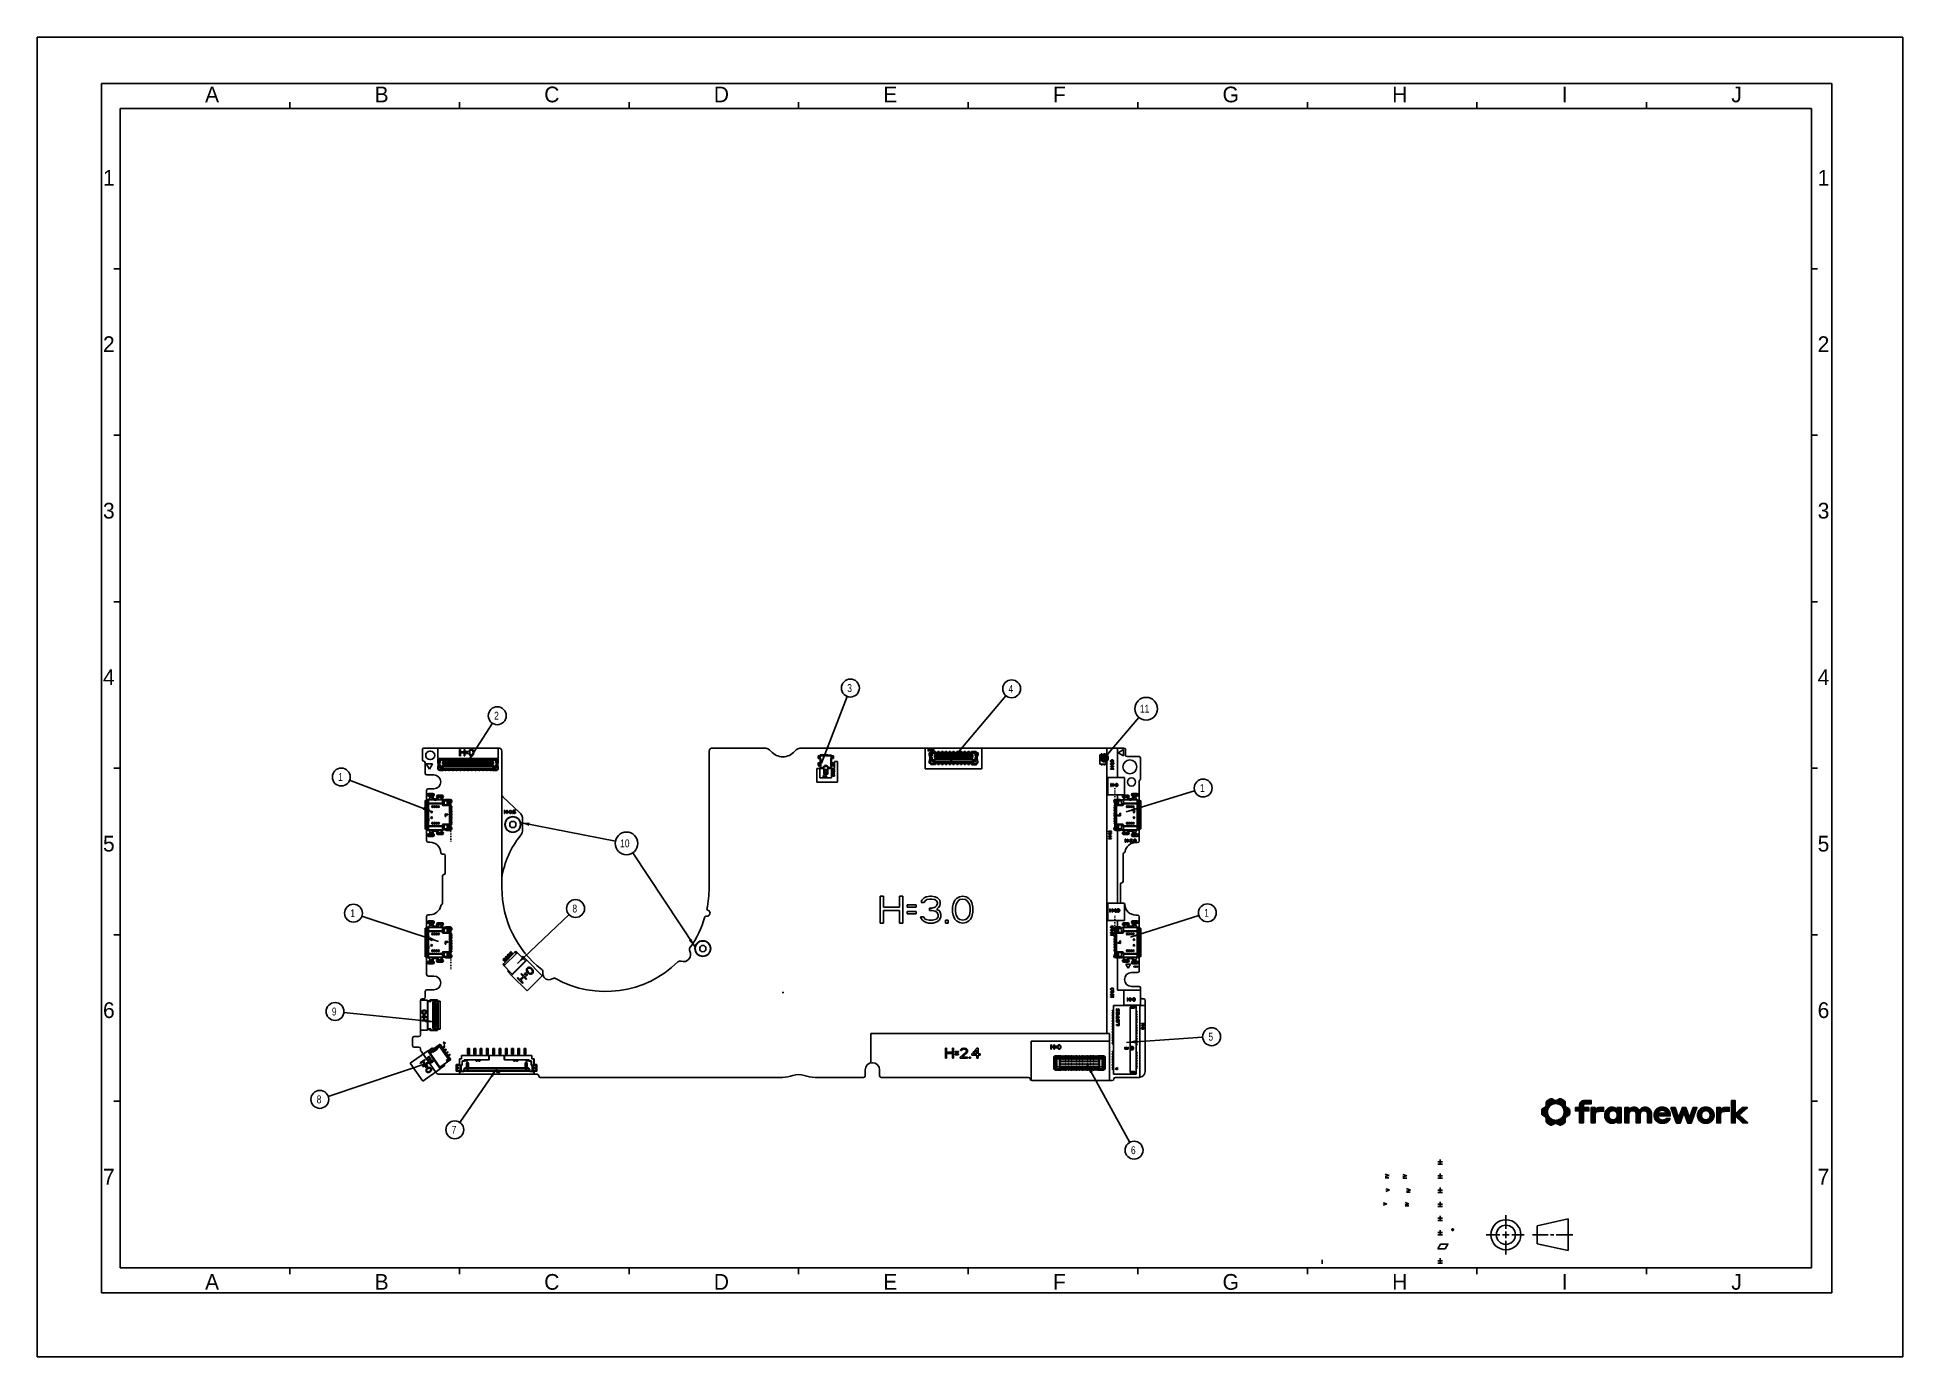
# Model space of a CAD drawing. Header units: millimetres. Extents: x 0 to 594, y 0 to 420.
import ezdxf

# ---------------------------------------------------------------- set-up
doc = ezdxf.new("R2010")
doc.units = ezdxf.units.MM
doc.header["$LTSCALE"] = 32.67
doc.layers.get('0').update_dxf_attribs({"linetype": 'CONTINUOUS'})
doc.styles.get("Standard").update_dxf_attribs({"font": 'txt', "width": 0.8})
doc.styles.add('TEXTSTYLE_2', font='txt')
doc.dimstyles.get("Standard").update_dxf_attribs({"dimtxt": 2.5, "dimasz": 3, "dimexe": 1.5, "dimexo": 1.2, "dimtad": 1, "dimdsep": 46, "dimtxsty": 'STANDARD', "dimblk": '_FILLED', "dimblk1": '_FILLED', "dimblk2": '_FILLED', "dimcen": 0.09, "dimazin": 2, "dimtol": 1, "dimtp": 0.01, "dimtm": 0.01, "dimtfac": 1, "dimtofl": 0, "dimtmove": 0, "dimatfit": 3, "dimldrblk": '_FILLED', "dimfxl": 1, "dimtolj": 1, "dimarcsym": 0})

msp = doc.modelspace()

# ---------------------------------------------------------------- texts
at = {"color": 7, "linetype": 'CONTINUOUS', "char_height": 5, "width": 5, "attachment_point": 1, "line_spacing_factor": 0.9, "style": 'TEXTSTYLE_2'}
for s, insert in [('A', (53.42, 404.31)), ('B', (107.42, 404.31)), ('C', (161.42, 404.31)), ('D', (215.42, 404.31)), ('E', (269.42, 404.31)), ('F', (323.42, 404.31)), ('G', (377.42, 404.31)), ('H', (431.42, 404.31)), ('I', (485.42, 404.31)), ('J', (539.42, 404.31)), ('1', (20.92, 377.81)), ('1', (566.92, 377.81)), ('2', (20.92, 324.81)), ('2', (566.92, 324.81)), ('3', (20.92, 271.81)), ('3', (566.92, 271.81)), ('4', (20.92, 218.81)), ('4', (566.92, 218.81)), ('5', (20.92, 165.81)), ('5', (566.92, 165.81)), ('6', (20.92, 112.81)), ('6', (566.92, 112.81)), ('7', (20.92, 59.81)), ('7', (566.92, 59.81)), ('A', (53.42, 26.31)), ('B', (107.42, 26.31)), ('C', (161.42, 26.31)), ('D', (215.42, 26.31)), ('E', (269.42, 26.31)), ('F', (323.42, 26.31)), ('G', (377.42, 26.31)), ('H', (431.42, 26.31)), ('I', (485.42, 26.31)), ('J', (539.42, 26.31))]:
    msp.add_mtext(s, dxfattribs=dict(at, insert=insert))

# ---------------------------------------------------------------- blocks, each defined once
blk = doc.blocks.new('SYM301_BL0', base_point=(436.14, 48.55))
at = {"color": 7, "linetype": 'CONTINUOUS'}
for p, q in [((435.52, 49.12), (436.76, 48.66)), ((436.73, 48.66), (435.52, 48.34)), ((435.52, 47.98), (436.71, 47.98))]:
    blk.add_line(p, q, dxfattribs=at)
blk = doc.blocks.new('SYM301_BL1', base_point=(436.63, 52.94))
at = {"color": 7, "linetype": 'CONTINUOUS'}
for p, q in [((436.01, 53.51), (437.24, 53.05)), ((437.22, 53.05), (436.01, 52.73)), ((436.01, 52.37), (437.2, 52.37))]:
    blk.add_line(p, q, dxfattribs=at)
blk = doc.blocks.new('SYM301_BL2', base_point=(435.48, 57.45))
at = {"color": 7, "linetype": 'CONTINUOUS'}
for p, q in [((434.86, 58.02), (436.1, 57.56)), ((436.07, 57.56), (434.86, 57.24)), ((434.86, 56.88), (436.05, 56.88))]:
    blk.add_line(p, q, dxfattribs=at)
blk = doc.blocks.new('SYM001_BL3', base_point=(429.16, 48.62))
at = {"color": 7, "linetype": 'CONTINUOUS'}
for p, q in [((429.78, 48.69), (428.54, 48.23)), ((428.56, 49.01), (429.78, 48.69))]:
    blk.add_line(p, q, dxfattribs=at)
blk = doc.blocks.new('SYM001_BL4', base_point=(430, 53.01))
at = {"color": 7, "linetype": 'CONTINUOUS'}
for p, q in [((430.62, 53.08), (429.38, 52.62)), ((429.4, 53.39), (430.62, 53.08))]:
    blk.add_line(p, q, dxfattribs=at)
blk = doc.blocks.new('SYM301_BL5', base_point=(429.85, 57.55))
at = {"color": 7, "linetype": 'CONTINUOUS'}
for p, q in [((429.23, 58.12), (430.46, 57.66)), ((430.44, 57.66), (429.23, 57.34)), ((429.23, 56.97), (430.42, 56.97))]:
    blk.add_line(p, q, dxfattribs=at)
blk = doc.blocks.new('_FILLED')
at = {"color": 0, "linetype": 'BYBLOCK'}
blk.add_solid([(0, 0), (-1, 0.17), (-1, -0.17)], dxfattribs=at)
blk = doc.blocks.new('BALLOON_BL6', base_point=(100.68, 141.17))
at = {"color": 7, "linetype": 'CONTINUOUS'}
blk.add_circle((100.68, 141.17), 2.85, dxfattribs=at)
at = {"color": 7, "linetype": 'CONTINUOUS', "insert": (99.68, 142.42), "char_height": 2.5, "width": 2, "attachment_point": 1, "line_spacing_factor": 0.9}
blk.add_mtext('1', dxfattribs=at)
blk = doc.blocks.new('BALLOON_BL7', base_point=(96.8, 184.53))
at = {"color": 7, "linetype": 'CONTINUOUS'}
blk.add_circle((96.8, 184.53), 2.85, dxfattribs=at)
at = {"color": 7, "linetype": 'CONTINUOUS', "insert": (95.8, 185.78), "char_height": 2.5, "width": 2, "attachment_point": 1, "line_spacing_factor": 0.9}
blk.add_mtext('1', dxfattribs=at)
blk = doc.blocks.new('BALLOON_BL8', base_point=(146.47, 204.04))
at = {"color": 7, "linetype": 'CONTINUOUS'}
blk.add_circle((146.47, 204.04), 2.85, dxfattribs=at)
at = {"color": 7, "linetype": 'CONTINUOUS', "insert": (145.47, 205.29), "char_height": 2.5, "width": 2, "attachment_point": 1, "line_spacing_factor": 0.9}
blk.add_mtext('2', dxfattribs=at)
blk = doc.blocks.new('BALLOON_BL9', base_point=(258.92, 212.85))
at = {"color": 7, "linetype": 'CONTINUOUS'}
blk.add_circle((258.92, 212.85), 2.85, dxfattribs=at)
at = {"color": 7, "linetype": 'CONTINUOUS', "insert": (257.92, 214.1), "char_height": 2.5, "width": 2, "attachment_point": 1, "line_spacing_factor": 0.9}
blk.add_mtext('3', dxfattribs=at)
blk = doc.blocks.new('BALLOON_BL10', base_point=(371.23, 181.02))
at = {"color": 7, "linetype": 'CONTINUOUS'}
blk.add_circle((371.23, 181.02), 2.85, dxfattribs=at)
at = {"color": 7, "linetype": 'CONTINUOUS', "insert": (370.23, 182.27), "char_height": 2.5, "width": 2, "attachment_point": 1, "line_spacing_factor": 0.9}
blk.add_mtext('1', dxfattribs=at)
blk = doc.blocks.new('BALLOON_BL11', base_point=(372.58, 141.3))
at = {"color": 7, "linetype": 'CONTINUOUS'}
blk.add_circle((372.58, 141.3), 2.85, dxfattribs=at)
at = {"color": 7, "linetype": 'CONTINUOUS', "insert": (371.58, 142.55), "char_height": 2.5, "width": 2, "attachment_point": 1, "line_spacing_factor": 0.9}
blk.add_mtext('1', dxfattribs=at)
blk = doc.blocks.new('BALLOON_BL12', base_point=(373.93, 101.85))
at = {"color": 7, "linetype": 'CONTINUOUS'}
blk.add_circle((373.93, 101.85), 2.85, dxfattribs=at)
at = {"color": 7, "linetype": 'CONTINUOUS', "insert": (372.93, 103.1), "char_height": 2.5, "width": 2, "attachment_point": 1, "line_spacing_factor": 0.9}
blk.add_mtext('5', dxfattribs=at)
blk = doc.blocks.new('BALLOON_BL13', base_point=(349.25, 65.73))
at = {"color": 7, "linetype": 'CONTINUOUS'}
blk.add_circle((349.25, 65.73), 2.85, dxfattribs=at)
at = {"color": 7, "linetype": 'CONTINUOUS', "insert": (348.25, 66.98), "char_height": 2.5, "width": 2, "attachment_point": 1, "line_spacing_factor": 0.9}
blk.add_mtext('6', dxfattribs=at)
blk = doc.blocks.new('BALLOON_BL14', base_point=(132.94, 72.22))
at = {"color": 7, "linetype": 'CONTINUOUS'}
blk.add_circle((132.94, 72.22), 2.85, dxfattribs=at)
at = {"color": 7, "linetype": 'CONTINUOUS', "insert": (131.94, 73.47), "char_height": 2.5, "width": 2, "attachment_point": 1, "line_spacing_factor": 0.9}
blk.add_mtext('7', dxfattribs=at)
blk = doc.blocks.new('BALLOON_BL15', base_point=(89.97, 81.9))
at = {"color": 7, "linetype": 'CONTINUOUS'}
blk.add_circle((89.97, 81.9), 2.85, dxfattribs=at)
at = {"color": 7, "linetype": 'CONTINUOUS', "insert": (88.97, 83.15), "char_height": 2.5, "width": 2, "attachment_point": 1, "line_spacing_factor": 0.9}
blk.add_mtext('8', dxfattribs=at)
blk = doc.blocks.new('BALLOON_BL16', base_point=(94.81, 109.88))
at = {"color": 7, "linetype": 'CONTINUOUS'}
blk.add_circle((94.81, 109.88), 2.85, dxfattribs=at)
at = {"color": 7, "linetype": 'CONTINUOUS', "insert": (93.81, 111.13), "char_height": 2.5, "width": 2, "attachment_point": 1, "line_spacing_factor": 0.9}
blk.add_mtext('9', dxfattribs=at)
blk = doc.blocks.new('BALLOON_BL17', base_point=(171.4, 142.66))
at = {"color": 7, "linetype": 'CONTINUOUS'}
blk.add_circle((171.4, 142.66), 2.85, dxfattribs=at)
at = {"color": 7, "linetype": 'CONTINUOUS', "insert": (170.4, 143.91), "char_height": 2.5, "width": 2, "attachment_point": 1, "line_spacing_factor": 0.9}
blk.add_mtext('8', dxfattribs=at)
blk = doc.blocks.new('BALLOON_BL18', base_point=(187.61, 163.41))
at = {"color": 7, "linetype": 'CONTINUOUS'}
blk.add_circle((187.61, 163.41), 3.61, dxfattribs=at)
at = {"color": 7, "linetype": 'CONTINUOUS', "insert": (185.61, 164.66), "char_height": 2.5, "width": 4, "attachment_point": 1, "line_spacing_factor": 0.9}
blk.add_mtext('10', dxfattribs=at)
blk = doc.blocks.new('BALLOON_BL19', base_point=(310.26, 212.61))
at = {"color": 7, "linetype": 'CONTINUOUS'}
blk.add_circle((310.26, 212.61), 2.85, dxfattribs=at)
at = {"color": 7, "linetype": 'CONTINUOUS', "insert": (309.26, 213.86), "char_height": 2.5, "width": 2, "attachment_point": 1, "line_spacing_factor": 0.9}
blk.add_mtext('4', dxfattribs=at)
blk = doc.blocks.new('BALLOON_BL20', base_point=(353.11, 206.27))
at = {"color": 7, "linetype": 'CONTINUOUS'}
blk.add_circle((353.11, 206.27), 3.61, dxfattribs=at)
at = {"color": 7, "linetype": 'CONTINUOUS', "insert": (351.11, 207.52), "char_height": 2.5, "width": 4, "attachment_point": 1, "line_spacing_factor": 0.9}
blk.add_mtext('11', dxfattribs=at)

# ---------------------------------------------------------------- hatches: boundary and pattern name
at = {"linetype": 'CONTINUOUS'}
for points in [[(481.09, 79.04), (481.02, 78.86), (480.95, 78.68), (480.9, 78.5), (480.87, 78.3), (480.85, 78.11), (480.84, 77.91), (480.85, 77.71), (480.87, 77.51), (480.9, 77.32), (480.95, 77.13), (479.22, 76.96), (479.2, 76.99), (479.19, 77.01), (479.17, 77.04), (479.16, 77.07), (479.14, 77.09), (479.13, 77.12), (479.12, 77.15), (479.12, 77.18), (479.11, 77.21), (479.09, 77.33), (479.08, 77.44), (479.07, 77.56), (479.06, 77.67), (479.06, 77.79), (479.06, 77.91), (479.06, 78.03), (479.06, 78.14), (479.07, 78.26), (479.08, 78.37), (479.09, 78.49), (479.11, 78.6), (479.12, 78.63), (479.12, 78.66), (479.13, 78.69), (479.14, 78.72), (479.16, 78.75), (479.17, 78.78), (479.19, 78.8), (479.2, 78.83), (479.22, 78.85), (479.24, 78.87), (479.26, 78.9), (479.29, 78.92), (479.31, 78.94), (479.34, 78.95), (479.36, 78.97), (481.17, 79.21)], [(482.22, 80.25), (482.06, 80.16), (481.91, 80.05), (481.76, 79.93), (481.63, 79.8), (481.5, 79.67), (481.38, 79.52), (481.27, 79.37), (481.17, 79.21), (479.36, 78.97), (480.02, 79.35), (480.08, 79.38), (480.13, 79.42), (480.17, 79.46), (480.22, 79.5), (480.26, 79.54), (480.3, 79.59), (480.34, 79.64), (480.37, 79.69), (480.4, 79.74), (480.43, 79.8), (480.45, 79.85), (480.48, 79.91), (480.49, 79.97), (480.51, 80.03), (480.51, 80.09), (480.52, 80.15), (480.52, 80.22), (483.13, 80.56), (482.93, 80.53), (482.75, 80.48), (482.57, 80.41), (482.39, 80.34)], [(483.52, 81.53), (486.19, 81.49), (486.33, 81.38), (486.35, 81.36), (486.38, 81.34), (486.4, 81.32), (486.42, 81.29), (486.43, 81.27), (486.45, 81.24), (486.46, 81.21), (486.48, 81.19), (486.49, 81.16), (486.5, 81.13), (486.51, 81.1), (486.51, 81.07), (486.52, 81.04), (486.52, 81.01), (486.52, 80.98), (483.13, 80.56), (480.52, 80.22), (480.52, 80.98), (480.52, 81.01), (480.53, 81.04), (480.53, 81.07), (480.54, 81.1), (480.55, 81.13), (480.56, 81.16), (480.57, 81.19), (480.58, 81.21), (480.59, 81.24), (480.61, 81.27), (480.63, 81.29), (480.65, 81.32), (480.67, 81.34), (480.69, 81.36), (480.72, 81.38), (480.85, 81.49), (483.2, 81.58), (483.27, 81.56), (483.33, 81.54), (483.39, 81.53), (483.46, 81.53)], [(483.14, 81.6), (483.2, 81.58), (480.85, 81.49), (480.99, 81.59), (483.02, 81.66), (483.08, 81.63)], [(482.36, 82.04), (483.02, 81.66), (480.99, 81.59), (481.14, 81.68), (481.29, 81.77), (481.44, 81.86), (481.59, 81.94), (481.75, 82.01), (482.31, 82.07), (482.33, 82.06)], [(482.07, 82.11), (482.1, 82.11), (482.13, 82.11), (482.16, 82.11), (482.19, 82.1), (482.22, 82.1), (482.25, 82.09), (482.28, 82.08), (482.31, 82.07), (481.75, 82.01), (481.92, 82.07), (481.95, 82.09), (481.98, 82.09), (482.01, 82.1), (482.04, 82.11)], [(483.52, 80.59), (483.32, 80.58), (483.13, 80.56), (486.52, 80.98), (486.52, 80.22), (486.52, 80.15), (485.14, 80.05), (484.98, 80.16), (484.82, 80.25), (484.65, 80.34), (484.48, 80.41), (484.3, 80.48), (484.11, 80.53), (483.92, 80.56), (483.72, 80.58)], [(485.91, 81.68), (486.05, 81.59), (486.19, 81.49), (483.52, 81.53), (483.59, 81.53), (483.65, 81.53), (483.72, 81.54), (483.78, 81.56), (483.84, 81.58), (483.9, 81.6), (483.96, 81.63), (484.02, 81.66), (485.29, 82.01), (485.45, 81.94), (485.61, 81.86), (485.76, 81.77)], [(484.95, 82.11), (484.98, 82.11), (485.01, 82.11), (485.04, 82.1), (485.07, 82.09), (485.1, 82.09), (485.13, 82.07), (485.29, 82.01), (484.02, 81.66), (484.68, 82.04), (484.71, 82.06), (484.74, 82.07), (484.77, 82.08), (484.8, 82.09), (484.83, 82.1), (484.86, 82.1), (484.89, 82.11), (484.92, 82.11)], [(486.53, 80.09), (486.54, 80.03), (485.28, 79.93), (485.14, 80.05), (486.52, 80.15)], [(486.55, 79.97), (486.57, 79.91), (485.42, 79.8), (485.28, 79.93), (486.54, 80.03)], [(486.59, 79.85), (486.61, 79.8), (485.55, 79.67), (485.42, 79.8), (486.57, 79.91)], [(486.67, 79.69), (486.7, 79.64), (485.66, 79.52), (485.55, 79.67), (486.61, 79.8), (486.64, 79.74)], [(486.78, 79.54), (486.82, 79.5), (485.77, 79.37), (485.66, 79.52), (486.7, 79.64), (486.74, 79.59)], [(486.97, 79.38), (487.02, 79.35), (487.68, 78.97), (486.03, 78.86), (485.96, 79.04), (485.87, 79.21), (485.77, 79.37), (486.82, 79.5), (486.87, 79.46), (486.92, 79.42)], [(487.8, 78.87), (487.82, 78.85), (486.09, 78.68), (486.03, 78.86), (487.68, 78.97), (487.71, 78.95), (487.73, 78.94), (487.76, 78.92), (487.78, 78.9)], [(487.91, 78.69), (487.92, 78.66), (486.14, 78.5), (486.09, 78.68), (487.82, 78.85), (487.84, 78.83), (487.86, 78.8), (487.87, 78.78), (487.89, 78.75), (487.9, 78.72)], [(487.95, 77.33), (487.93, 77.21), (486.09, 77.13), (486.14, 77.32), (487.96, 77.44)], [(487.93, 78.6), (487.95, 78.49), (486.18, 78.3), (486.14, 78.5), (487.92, 78.66), (487.93, 78.63)], [(487.97, 77.56), (487.96, 77.44), (486.14, 77.32), (486.18, 77.51), (487.98, 77.67)], [(487.96, 78.37), (487.97, 78.26), (486.2, 78.11), (486.18, 78.3), (487.95, 78.49)], [(487.99, 77.79), (487.98, 77.67), (486.18, 77.51), (486.2, 77.71), (487.99, 77.91)], [(487.98, 78.14), (487.99, 78.03), (487.99, 77.91), (486.2, 77.71), (486.2, 77.91), (486.2, 78.11), (487.97, 78.26)], [(492.35, 79.78), (492.35, 79.3), (489.77, 78.26), (489.77, 79.3), (491.11, 79.3), (492.36, 79.96), (492.36, 79.9), (492.35, 79.84)], [(494.1, 79.3), (494.1, 78.26), (492.35, 78.26), (492.35, 74.42), (491.11, 74.42), (491.11, 78.26), (489.77, 78.26), (492.35, 79.3)], [(492.42, 80.18), (492.4, 80.13), (491.11, 80.02), (491.12, 80.14), (492.47, 80.27), (492.45, 80.22)], [(492.37, 80.02), (492.36, 79.96), (491.11, 79.3), (491.11, 80.02), (492.4, 80.13), (492.39, 80.08)], [(492.5, 80.31), (492.47, 80.27), (491.12, 80.14), (491.13, 80.27), (492.57, 80.38), (492.53, 80.34)], [(492.61, 80.41), (492.57, 80.38), (491.13, 80.27), (491.14, 80.38), (492.75, 80.48), (492.7, 80.46), (492.65, 80.43)], [(492.8, 80.5), (492.75, 80.48), (491.14, 80.38), (491.17, 80.49), (493.12, 80.54), (493.05, 80.54), (492.98, 80.53), (492.92, 80.52), (492.86, 80.51)], [(492.6, 81.52), (492.75, 81.52), (494.85, 81.52), (494.85, 80.54), (493.12, 80.54), (491.17, 80.49), (491.2, 80.6), (491.23, 80.7), (491.27, 80.8), (491.32, 80.89), (491.38, 80.97), (491.44, 81.05), (491.51, 81.13), (491.59, 81.19), (491.67, 81.25), (491.77, 81.31), (491.86, 81.36), (491.97, 81.4), (492.08, 81.44), (492.2, 81.47), (492.32, 81.49), (492.46, 81.51)], [(497.51, 79.33), (497.63, 79.33), (498.77, 79.33), (498.77, 78.11), (497.47, 78.11), (497.34, 78.1), (497.22, 78.1), (497.11, 78.09), (497, 78.08), (496.9, 78.06), (496.81, 78.04), (496.72, 78.02), (496.64, 77.99), (496.56, 77.95), (496.49, 77.92), (496.43, 77.88), (496.37, 77.84), (496.31, 77.78), (496.26, 77.73), (496.21, 77.66), (496.17, 77.6), (496.14, 77.52), (494.82, 74.42), (494.82, 79.3), (496.05, 79.3), (496.05, 78.48), (496.08, 78.54), (496.11, 78.61), (496.16, 78.68), (496.21, 78.75), (496.28, 78.83), (496.35, 78.9), (496.41, 78.96), (496.48, 79.01), (496.56, 79.06), (496.65, 79.11), (496.74, 79.16), (496.84, 79.2), (496.95, 79.24), (497.07, 79.27), (497.17, 79.29), (497.27, 79.31), (497.39, 79.32)], [(496.05, 76.99), (496.05, 74.42), (494.82, 74.42), (496.14, 77.52), (496.11, 77.45), (496.09, 77.37), (496.07, 77.28), (496.06, 77.19), (496.05, 77.09)], [(500.45, 77.31), (500.42, 77.2), (499.14, 77.07), (499.16, 77.28), (500.48, 77.41)], [(500.52, 77.51), (500.48, 77.41), (499.16, 77.28), (499.19, 77.47), (500.56, 77.61)], [(500.61, 77.7), (500.56, 77.61), (499.19, 77.47), (499.23, 77.66), (500.67, 77.79)], [(500.73, 77.87), (500.67, 77.79), (499.23, 77.66), (499.29, 77.84), (500.8, 77.94)], [(500.87, 78.01), (500.8, 77.94), (499.29, 77.84), (499.35, 78.01), (501.04, 78.13), (500.95, 78.07)], [(501.13, 78.18), (501.04, 78.13), (499.35, 78.01), (499.43, 78.17), (501.65, 78.32), (501.53, 78.31), (501.42, 78.29), (501.32, 78.26), (501.22, 78.23)], [(499.51, 78.33), (499.6, 78.47), (501.76, 78.33), (501.65, 78.32), (499.43, 78.17)], [(503.03, 78.64), (503.06, 78.6), (499.6, 78.47), (499.7, 78.6), (503, 78.69)], [(503.08, 78.57), (502.46, 78.13), (502.38, 78.18), (502.28, 78.23), (502.19, 78.26), (502.09, 78.29), (501.98, 78.31), (501.87, 78.32), (501.76, 78.33), (499.6, 78.47), (503.06, 78.6)], [(502.96, 78.73), (503, 78.69), (499.7, 78.6), (499.81, 78.73), (502.9, 78.8)], [(502.83, 78.88), (502.9, 78.8), (499.81, 78.73), (499.95, 78.85), (502.75, 78.95)], [(502.43, 79.17), (502.55, 79.1), (502.66, 79.03), (502.75, 78.95), (499.95, 78.85), (500.08, 78.97), (500.23, 79.07), (500.39, 79.16), (502.34, 79.22)], [(502.12, 79.31), (502.23, 79.27), (502.34, 79.22), (500.39, 79.16), (500.55, 79.23), (500.72, 79.3), (502, 79.34)], [(501.26, 79.4), (501.44, 79.41), (501.59, 79.4), (501.74, 79.39), (501.87, 79.37), (502, 79.34), (500.72, 79.3), (500.89, 79.35), (501.07, 79.38)], [(503.08, 78.57), (503.08, 79.3), (504.31, 79.3), (504.31, 74.42), (503.08, 74.42), (503.08, 75.19), (502.97, 76.21), (503.01, 76.31), (503.04, 76.41), (503.06, 76.52), (503.08, 76.63), (503.09, 76.74), (503.09, 76.86), (503.09, 76.98), (503.08, 77.09), (503.06, 77.2), (503.04, 77.31), (503.01, 77.41), (502.97, 77.51), (502.93, 77.61), (502.88, 77.7), (502.82, 77.79), (502.76, 77.87), (502.69, 77.94), (502.62, 78.01), (502.55, 78.07), (502.46, 78.13)], [(506.8, 77.02), (506.8, 74.42), (505.57, 74.42), (505.57, 79.3), (506.8, 79.3), (506.8, 78.48), (506.91, 77.61), (506.87, 77.52), (506.85, 77.43), (506.82, 77.33), (506.81, 77.23), (506.8, 77.13)], [(508.4, 79.41), (508.54, 79.4), (508.68, 79.39), (508.82, 79.37), (508.95, 79.34), (509.08, 79.3), (509.2, 79.26), (509.32, 79.21), (509.43, 79.15), (509.54, 79.08), (509.64, 79.01), (509.73, 78.93), (509.82, 78.84), (509.9, 78.75), (509.98, 78.65), (510.05, 78.54), (510.12, 78.43), (507.9, 78.3), (507.8, 78.29), (507.7, 78.28), (507.61, 78.25), (507.53, 78.22), (507.44, 78.19), (507.36, 78.14), (507.29, 78.09), (507.22, 78.04), (507.15, 77.98), (507.09, 77.92), (507.04, 77.85), (506.99, 77.77), (506.95, 77.69), (506.91, 77.61), (506.8, 78.48), (506.83, 78.55), (506.88, 78.62), (506.94, 78.7), (507, 78.78), (507.07, 78.86), (507.15, 78.93), (507.24, 79.01), (507.34, 79.08), (507.44, 79.15), (507.55, 79.21), (507.67, 79.27), (507.8, 79.31), (507.91, 79.35), (508.03, 79.37), (508.15, 79.39), (508.27, 79.4)], [(508.1, 78.3), (508, 78.31), (507.9, 78.3), (510.12, 78.43), (510.18, 78.32), (511.6, 78.31), (511.5, 78.3), (511.4, 78.29), (511.31, 78.28), (511.22, 78.25), (511.13, 78.22), (511.04, 78.19), (510.97, 78.14), (510.89, 78.09), (510.82, 78.04), (510.76, 77.98), (510.7, 77.92), (510.64, 77.85), (510.59, 77.77), (510.55, 77.69), (510.51, 77.61), (510.48, 77.52), (510.45, 77.43), (510.43, 77.33), (510.41, 77.23), (510.4, 77.13), (510.4, 77.02), (510.4, 74.42), (509.16, 74.42), (509.16, 77.02), (509.16, 77.13), (509.15, 77.24), (509.14, 77.34), (509.11, 77.44), (509.09, 77.53), (509.06, 77.62), (509.02, 77.7), (508.98, 77.78), (508.93, 77.85), (508.88, 77.92), (508.82, 77.99), (508.76, 78.05), (508.69, 78.1), (508.62, 78.15), (508.55, 78.19), (508.46, 78.22), (508.38, 78.25), (508.29, 78.28), (508.2, 78.29)], [(511.97, 79.41), (512.14, 79.4), (512.31, 79.39), (512.47, 79.36), (512.63, 79.32), (512.77, 79.26), (512.91, 79.2), (513.05, 79.13), (513.17, 79.05), (513.29, 78.96), (513.4, 78.86), (513.5, 78.75), (513.59, 78.63), (513.67, 78.51), (513.75, 78.37), (513.81, 78.24), (513.87, 78.09), (513.92, 77.94), (512.58, 77.78), (512.53, 77.85), (512.48, 77.92), (512.42, 77.99), (512.36, 78.05), (512.29, 78.1), (512.22, 78.15), (512.15, 78.19), (512.07, 78.22), (511.98, 78.25), (511.89, 78.28), (511.8, 78.29), (511.7, 78.3), (511.6, 78.31), (510.18, 78.32), (510.22, 78.4), (510.27, 78.49), (510.34, 78.58), (510.4, 78.68), (510.48, 78.77), (510.57, 78.86), (510.66, 78.95), (510.77, 79.03), (510.88, 79.11), (511.01, 79.18), (511.14, 79.25), (511.29, 79.3), (511.41, 79.34), (511.54, 79.37), (511.68, 79.39), (511.82, 79.4)], [(513.92, 77.94), (513.95, 77.78), (513.98, 77.61), (513.99, 77.44), (514, 77.27), (514, 74.42), (512.76, 74.42), (512.76, 77.02), (512.76, 77.13), (512.75, 77.24), (512.74, 77.34), (512.72, 77.44), (512.69, 77.53), (512.66, 77.62), (512.62, 77.7), (512.58, 77.78)], [(518.68, 77.51), (519.91, 77.44), (519.95, 77.23), (519.97, 77.02), (519.98, 76.66), (516.09, 76.66), (516.1, 76.55), (516.12, 76.44), (514.92, 76.26), (514.89, 76.45), (514.86, 76.65), (514.86, 76.86), (514.86, 77.07), (514.89, 77.28), (514.92, 77.48), (516.16, 77.6), (516.13, 77.51)], [(516.19, 77.69), (516.16, 77.6), (514.92, 77.48), (514.97, 77.67), (516.27, 77.85), (516.23, 77.77)], [(516.32, 77.93), (516.27, 77.85), (514.97, 77.67), (515.03, 77.86), (516.37, 78)], [(516.42, 78.07), (516.37, 78), (515.03, 77.86), (515.1, 78.03), (516.55, 78.19), (516.48, 78.13)], [(516.62, 78.24), (516.55, 78.19), (515.1, 78.03), (515.19, 78.2), (516.77, 78.33), (516.69, 78.29)], [(516.85, 78.37), (516.77, 78.33), (515.19, 78.2), (515.29, 78.36), (517.31, 78.47), (517.21, 78.46), (517.12, 78.45), (517.02, 78.42), (516.93, 78.4)], [(517.21, 79.42), (517.42, 79.43), (517.63, 79.42), (517.83, 79.4), (518.03, 79.37), (518.22, 79.32), (518.41, 79.26), (518.58, 79.19), (518.75, 79.1), (518.91, 79), (519.06, 78.9), (519.19, 78.78), (519.32, 78.64), (519.44, 78.5), (519.55, 78.35), (519.65, 78.19), (519.73, 78.02), (519.8, 77.83), (518.62, 77.69), (518.58, 77.78), (518.53, 77.86), (518.49, 77.94), (518.43, 78.01), (518.38, 78.08), (518.32, 78.14), (518.25, 78.19), (518.18, 78.25), (518.11, 78.29), (518.04, 78.33), (517.96, 78.37), (517.88, 78.4), (517.79, 78.43), (517.7, 78.45), (517.61, 78.46), (517.51, 78.47), (517.42, 78.47), (517.31, 78.47), (515.29, 78.36), (515.39, 78.51), (515.51, 78.65), (515.64, 78.78), (515.78, 78.89), (515.93, 79), (516.09, 79.1), (516.25, 79.18), (516.43, 79.26), (516.61, 79.32), (516.8, 79.37), (517, 79.4)], [(519.8, 77.83), (519.86, 77.64), (519.91, 77.44), (518.68, 77.51), (518.65, 77.6), (518.62, 77.69)], [(524.96, 79.34), (526.15, 76.05), (528.47, 79.3), (526.68, 74.38), (525.57, 74.38), (524.33, 77.78), (523.09, 74.38), (522.01, 74.38), (522.66, 76.02), (523.86, 79.34)], [(529.98, 77.31), (529.96, 77.2), (528.69, 77.07), (528.71, 77.27), (530.02, 77.41)], [(530.06, 77.51), (530.02, 77.41), (528.71, 77.27), (528.75, 77.47), (530.1, 77.61)], [(530.15, 77.7), (530.1, 77.61), (528.75, 77.47), (528.8, 77.66), (530.21, 77.78)], [(530.27, 77.86), (530.21, 77.78), (528.8, 77.66), (528.86, 77.84), (530.42, 78.01), (530.34, 77.94)], [(530.5, 78.07), (530.42, 78.01), (528.86, 77.84), (528.94, 78.02), (530.68, 78.18), (530.59, 78.13)], [(530.77, 78.22), (530.68, 78.18), (528.94, 78.02), (529.03, 78.19), (531.2, 78.32), (531.09, 78.31), (530.98, 78.29), (530.87, 78.26)], [(531.32, 79.43), (531.53, 79.42), (531.73, 79.4), (531.93, 79.36), (532.12, 79.32), (532.31, 79.25), (532.49, 79.18), (532.66, 79.09), (532.82, 78.99), (532.97, 78.89), (533.12, 78.77), (533.25, 78.64), (533.38, 78.5), (533.49, 78.35), (533.59, 78.19), (533.68, 78.02), (533.76, 77.84), (533.82, 77.66), (532.57, 77.51), (532.52, 77.61), (532.47, 77.7), (532.41, 77.79), (532.35, 77.87), (532.28, 77.94), (532.2, 78.01), (532.12, 78.07), (532.04, 78.13), (531.95, 78.18), (531.85, 78.23), (531.75, 78.26), (531.65, 78.29), (531.54, 78.31), (531.43, 78.32), (531.32, 78.33), (531.2, 78.32), (529.03, 78.19), (529.13, 78.35), (529.24, 78.5), (529.37, 78.64), (529.5, 78.77), (529.65, 78.89), (529.8, 78.99), (529.96, 79.09), (530.13, 79.18), (530.31, 79.25), (530.5, 79.32), (530.7, 79.36), (530.9, 79.4), (531.1, 79.42)], [(533.82, 77.66), (533.87, 77.47), (533.91, 77.27), (533.93, 77.07), (533.94, 76.86), (533.93, 76.65), (533.91, 76.45), (533.87, 76.25), (533.82, 76.06), (533.76, 75.88), (533.68, 75.7), (533.59, 75.53), (533.49, 75.37), (531.43, 75.4), (531.54, 75.41), (531.65, 75.43), (531.75, 75.46), (531.85, 75.49), (531.95, 75.54), (532.04, 75.59), (532.12, 75.64), (532.2, 75.71), (532.28, 75.78), (532.35, 75.85), (532.41, 75.93), (532.47, 76.02), (532.52, 76.11), (532.57, 76.21), (532.61, 76.31), (532.64, 76.41), (532.66, 76.52), (532.68, 76.63), (532.69, 76.74), (532.7, 76.86), (532.69, 76.98), (532.68, 77.09), (532.66, 77.2), (532.64, 77.31), (532.61, 77.41), (532.57, 77.51)], [(537.48, 79.33), (537.61, 79.33), (538.75, 79.33), (538.75, 78.11), (537.45, 78.11), (537.32, 78.1), (537.2, 78.1), (537.09, 78.09), (536.98, 78.08), (536.88, 78.06), (536.78, 78.04), (536.7, 78.02), (536.61, 77.99), (536.54, 77.95), (536.47, 77.92), (536.4, 77.88), (536.35, 77.84), (536.29, 77.78), (536.24, 77.73), (536.19, 77.66), (536.15, 77.6), (536.12, 77.52), (534.8, 74.42), (534.8, 79.3), (536.03, 79.3), (536.03, 78.48), (536.06, 78.54), (536.09, 78.61), (536.14, 78.68), (536.19, 78.75), (536.25, 78.83), (536.33, 78.9), (536.39, 78.96), (536.46, 79.01), (536.54, 79.06), (536.62, 79.11), (536.71, 79.16), (536.81, 79.2), (536.92, 79.24), (537.04, 79.27), (537.14, 79.29), (537.25, 79.31), (537.36, 79.32)], [(536.03, 76.99), (536.03, 74.42), (534.8, 74.42), (536.12, 77.52), (536.09, 77.45), (536.07, 77.37), (536.05, 77.28), (536.04, 77.19), (536.03, 77.09)], [(540.69, 77.31), (542.93, 79.3), (544.54, 79.3), (541.95, 77.02), (544.68, 74.42), (543.03, 74.42), (540.69, 76.64), (540.69, 74.42), (539.47, 74.42), (539.47, 81.52), (540.69, 81.52)], [(480.95, 77.13), (481.02, 76.95), (481.09, 76.78), (480.02, 76.46), (479.36, 76.85), (479.34, 76.86), (479.31, 76.88), (479.29, 76.9), (479.26, 76.92), (479.24, 76.94), (479.22, 76.96)], [(481.17, 76.61), (481.27, 76.45), (481.38, 76.29), (481.5, 76.15), (481.63, 76.01), (481.76, 75.88), (481.91, 75.77), (482.06, 75.66), (482.22, 75.56), (480.52, 74.84), (480.52, 75.6), (480.52, 75.67), (480.51, 75.73), (480.5, 75.8), (480.49, 75.86), (480.47, 75.92), (480.45, 75.98), (480.42, 76.04), (480.39, 76.1), (480.35, 76.15), (480.32, 76.21), (480.28, 76.26), (480.23, 76.3), (480.18, 76.35), (480.13, 76.39), (480.08, 76.43), (480.02, 76.46), (481.09, 76.78)], [(483.52, 75.23), (483.72, 75.23), (483.92, 75.25), (486.52, 74.84), (486.52, 74.81), (486.52, 74.77), (486.51, 74.74), (486.51, 74.71), (486.5, 74.69), (486.49, 74.66), (486.48, 74.63), (486.46, 74.6), (486.45, 74.57), (486.43, 74.55), (486.42, 74.52), (486.4, 74.5), (486.38, 74.48), (486.35, 74.46), (486.33, 74.44), (486.19, 74.33), (483.72, 74.27), (483.65, 74.28), (483.59, 74.29), (483.52, 74.29), (480.99, 74.23), (480.85, 74.33), (480.72, 74.44), (480.69, 74.46), (480.67, 74.48), (480.65, 74.5), (480.63, 74.52), (480.61, 74.55), (480.59, 74.57), (480.58, 74.6), (480.57, 74.63), (480.56, 74.66), (480.55, 74.69), (480.54, 74.71), (480.53, 74.74), (480.53, 74.77), (480.52, 74.81), (480.52, 74.84), (482.22, 75.56), (482.39, 75.47), (482.57, 75.4), (482.75, 75.34), (482.93, 75.29), (483.13, 75.25), (483.32, 75.23)], [(483.2, 74.24), (483.14, 74.21), (481.14, 74.13), (480.99, 74.23), (483.52, 74.29), (483.46, 74.29), (483.39, 74.28), (483.33, 74.27), (483.27, 74.26)], [(483.02, 74.16), (482.36, 73.77), (481.92, 73.74), (481.75, 73.81), (481.59, 73.88), (481.44, 73.96), (481.29, 74.04), (481.14, 74.13), (483.14, 74.21), (483.08, 74.19)], [(482.31, 73.75), (482.28, 73.73), (482.25, 73.73), (482.22, 73.72), (482.19, 73.71), (482.16, 73.71), (482.13, 73.71), (482.1, 73.71), (482.07, 73.71), (482.04, 73.71), (482.01, 73.71), (481.98, 73.72), (481.95, 73.73), (481.92, 73.74), (482.36, 73.77), (482.33, 73.76)], [(483.72, 74.27), (486.19, 74.33), (486.05, 74.23), (485.91, 74.13), (484.68, 73.77), (484.02, 74.16), (483.96, 74.19), (483.9, 74.21), (483.84, 74.24), (483.78, 74.26)], [(486.52, 75.67), (486.52, 75.6), (486.52, 74.84), (483.92, 75.25), (484.11, 75.29), (484.3, 75.34), (484.48, 75.4), (484.65, 75.47), (484.82, 75.56), (484.98, 75.66), (486.53, 75.73)], [(485.29, 73.81), (485.13, 73.74), (485.1, 73.73), (485.07, 73.72), (485.04, 73.71), (485.01, 73.71), (484.98, 73.71), (484.95, 73.71), (484.92, 73.71), (484.89, 73.71), (484.86, 73.71), (484.83, 73.72), (484.8, 73.73), (484.77, 73.73), (484.74, 73.75), (484.71, 73.76), (484.68, 73.77), (485.91, 74.13), (485.76, 74.04), (485.61, 73.96), (485.45, 73.88)], [(486.54, 75.8), (486.53, 75.73), (484.98, 75.66), (485.14, 75.77), (486.56, 75.86)], [(486.58, 75.92), (486.56, 75.86), (485.14, 75.77), (485.28, 75.88), (486.6, 75.98)], [(486.62, 76.04), (486.6, 75.98), (485.28, 75.88), (485.42, 76.01), (486.66, 76.1)], [(486.69, 76.15), (486.66, 76.1), (485.42, 76.01), (485.55, 76.15), (486.77, 76.26), (486.73, 76.21)], [(486.81, 76.3), (486.77, 76.26), (485.55, 76.15), (485.66, 76.29), (486.96, 76.43), (486.91, 76.39), (486.86, 76.35)], [(487.68, 76.85), (487.02, 76.46), (486.96, 76.43), (485.66, 76.29), (485.77, 76.45), (485.87, 76.61), (485.96, 76.78), (487.8, 76.94), (487.78, 76.92), (487.76, 76.9), (487.73, 76.88), (487.71, 76.86)], [(487.82, 76.96), (487.8, 76.94), (485.96, 76.78), (486.03, 76.95), (487.91, 77.12), (487.9, 77.09), (487.89, 77.07), (487.87, 77.04), (487.86, 77.01), (487.84, 76.99)], [(487.92, 77.15), (487.91, 77.12), (486.03, 76.95), (486.09, 77.13), (487.93, 77.21), (487.93, 77.18)], [(500.41, 77.09), (500.39, 76.98), (500.39, 76.86), (499.14, 76.65), (499.14, 76.86), (499.14, 77.07), (500.42, 77.2)], [(500.39, 76.74), (500.41, 76.63), (499.16, 76.44), (499.14, 76.65), (500.39, 76.86)], [(500.42, 76.52), (500.45, 76.41), (499.19, 76.24), (499.16, 76.44), (500.41, 76.63)], [(500.48, 76.31), (500.52, 76.21), (499.23, 76.05), (499.19, 76.24), (500.45, 76.41)], [(500.56, 76.11), (500.61, 76.02), (499.29, 75.87), (499.23, 76.05), (500.52, 76.21)], [(500.67, 75.93), (500.73, 75.85), (499.35, 75.7), (499.29, 75.87), (500.61, 76.02)], [(500.87, 75.71), (500.95, 75.64), (499.43, 75.54), (499.35, 75.7), (500.73, 75.85), (500.8, 75.78)], [(501.04, 75.59), (501.13, 75.54), (499.51, 75.39), (499.43, 75.54), (500.95, 75.64)], [(501.76, 75.39), (501.87, 75.4), (501.98, 75.41), (502.09, 75.43), (502.19, 75.46), (502.28, 75.49), (502.38, 75.54), (502.46, 75.59), (502.55, 75.64), (502.62, 75.71), (502.69, 75.78), (502.76, 75.85), (502.82, 75.93), (502.88, 76.02), (502.93, 76.11), (502.97, 76.21), (503.08, 75.19), (499.6, 75.24), (499.51, 75.39), (501.13, 75.54), (501.22, 75.49), (501.32, 75.46), (501.42, 75.43), (501.53, 75.41), (501.65, 75.4)], [(503.04, 75.12), (503.01, 75.07), (499.81, 74.98), (499.7, 75.11), (499.6, 75.24), (503.08, 75.19), (503.07, 75.16)], [(502.98, 75.02), (502.92, 74.95), (499.94, 74.86), (499.81, 74.98), (503.01, 75.07)], [(502.85, 74.87), (502.77, 74.79), (502.7, 74.73), (500.23, 74.65), (500.08, 74.75), (499.94, 74.86), (502.92, 74.95)], [(502.62, 74.67), (502.54, 74.62), (500.38, 74.56), (500.23, 74.65), (502.7, 74.73)], [(502.45, 74.56), (502.35, 74.51), (502.24, 74.46), (502.13, 74.42), (500.89, 74.37), (500.71, 74.42), (500.54, 74.48), (500.38, 74.56), (502.54, 74.62)], [(502.01, 74.38), (501.9, 74.36), (501.79, 74.34), (501.25, 74.32), (501.06, 74.34), (500.89, 74.37), (502.13, 74.42)], [(501.68, 74.32), (501.56, 74.31), (501.43, 74.31), (501.25, 74.32), (501.79, 74.34)], [(516.15, 76.34), (516.18, 76.24), (514.97, 76.07), (514.92, 76.26), (516.12, 76.44)], [(516.22, 76.15), (516.26, 76.06), (515.03, 75.88), (514.97, 76.07), (516.18, 76.24)], [(516.36, 75.89), (516.42, 75.81), (515.11, 75.71), (515.03, 75.88), (516.26, 76.06), (516.31, 75.97)], [(516.49, 75.73), (516.56, 75.67), (515.19, 75.54), (515.11, 75.71), (516.42, 75.81)], [(516.71, 75.55), (516.8, 75.49), (515.29, 75.38), (515.19, 75.54), (516.56, 75.67), (516.63, 75.6)], [(516.98, 75.41), (517.08, 75.38), (515.4, 75.23), (515.29, 75.38), (516.8, 75.49), (516.89, 75.45)], [(518.68, 75.82), (518.7, 75.85), (519.92, 75.85), (519.89, 75.74), (519.85, 75.62), (519.8, 75.49), (519.72, 75.36), (519.63, 75.22), (519.52, 75.08), (515.66, 74.96), (515.52, 75.09), (515.4, 75.23), (517.51, 75.32), (517.6, 75.32), (517.69, 75.32), (517.77, 75.33), (517.85, 75.34), (517.93, 75.36), (518.02, 75.38), (518.1, 75.4), (518.17, 75.43), (518.24, 75.46), (518.31, 75.5), (518.37, 75.53), (518.42, 75.56), (518.47, 75.6), (518.53, 75.65), (518.58, 75.69), (518.62, 75.74), (518.65, 75.78)], [(517.51, 75.32), (515.4, 75.23), (517.08, 75.38), (517.18, 75.35), (517.29, 75.33), (517.4, 75.32)], [(519.42, 74.98), (519.31, 74.88), (519.19, 74.78), (519.05, 74.69), (518.91, 74.61), (518.75, 74.53), (518.58, 74.46), (518.39, 74.41), (516.86, 74.36), (516.66, 74.41), (516.47, 74.47), (516.29, 74.54), (516.12, 74.63), (515.95, 74.73), (515.8, 74.84), (515.66, 74.96), (519.52, 75.08)], [(518.24, 74.37), (518.07, 74.33), (517.89, 74.31), (517.71, 74.3), (517.51, 74.29), (517.29, 74.3), (517.07, 74.32), (516.86, 74.36), (518.39, 74.41)], [(529.94, 77.09), (529.93, 76.98), (529.93, 76.86), (528.69, 76.65), (528.68, 76.86), (528.69, 77.07), (529.96, 77.2)], [(529.93, 76.74), (529.94, 76.63), (528.71, 76.45), (528.69, 76.65), (529.93, 76.86)], [(529.96, 76.52), (529.98, 76.41), (528.75, 76.25), (528.71, 76.45), (529.94, 76.63)], [(530.02, 76.31), (530.06, 76.21), (528.8, 76.06), (528.75, 76.25), (529.98, 76.41)], [(530.1, 76.11), (530.15, 76.02), (528.86, 75.88), (528.8, 76.06), (530.06, 76.21)], [(530.21, 75.94), (530.27, 75.86), (528.94, 75.7), (528.86, 75.88), (530.15, 76.02)], [(530.42, 75.71), (530.5, 75.65), (529.03, 75.53), (528.94, 75.7), (530.27, 75.86), (530.34, 75.78)], [(530.68, 75.54), (530.77, 75.5), (529.13, 75.37), (529.03, 75.53), (530.5, 75.65), (530.59, 75.59)], [(531.32, 75.39), (531.43, 75.4), (533.49, 75.37), (533.38, 75.22), (533.25, 75.08), (533.12, 74.95), (532.97, 74.83), (532.82, 74.72), (532.66, 74.63), (532.49, 74.54), (532.31, 74.47), (532.12, 74.4), (531.93, 74.36), (531.73, 74.32), (531.53, 74.3), (531.32, 74.29), (531.1, 74.3), (530.9, 74.32), (530.7, 74.36), (530.5, 74.4), (530.31, 74.47), (530.13, 74.54), (529.96, 74.63), (529.8, 74.72), (529.65, 74.83), (529.5, 74.95), (529.37, 75.08), (529.24, 75.22), (529.13, 75.37), (530.77, 75.5), (530.87, 75.46), (530.98, 75.43), (531.09, 75.41), (531.2, 75.4)]]:
    msp.add_hatch(color=7, dxfattribs=at).paths.add_polyline_path(points)

# ---------------------------------------------------------------- linework, layer by layer
at = {"color": 7, "linetype": 'CONTINUOUS'}
for p, q in [((0, 0), (0, 420)), ((0, 420), (594, 420)), ((594, 0), (594, 420)), ((20.42, 20.31), (20.42, 405.31)), ((20.42, 405.31), (571.42, 405.31)), ((571.42, 405.31), (571.42, 20.31)), ((80.42, 397.31), (80.42, 399.31)), ((134.42, 397.31), (134.42, 399.31)), ((188.42, 397.31), (188.42, 399.31)), ((242.42, 397.31), (242.42, 399.31)), ((296.42, 397.31), (296.42, 399.31)), ((350.42, 397.31), (350.42, 399.31)), ((404.42, 397.31), (404.42, 399.31)), ((458.42, 397.31), (458.42, 399.31)), ((512.42, 397.31), (512.42, 399.31)), ((26.42, 28.31), (26.42, 397.31)), ((26.42, 397.31), (564.92, 397.31)), ((564.92, 28.31), (564.92, 397.31)), ((26.42, 346.31), (24.42, 346.31)), ((564.92, 346.31), (566.92, 346.31)), ((26.42, 293.31), (24.42, 293.31)), ((564.92, 293.31), (566.92, 293.31)), ((26.42, 240.31), (24.42, 240.31)), ((564.92, 240.31), (566.92, 240.31)), ((122.62, 190.05), (122.62, 193.25)), ((123.12, 193.75), (146.92, 193.75)), ((124.97, 192.72), (125.27, 192.72)), ((125.27, 190.12), (124.97, 190.12)), ((127.52, 193.75), (127.52, 190.39)), ((127.52, 190.39), (130.43, 190.39)), ((127.67, 190.22), (127.72, 190.22)), ((127.67, 188.62), (127.67, 190.12)), ((127.72, 190.12), (127.67, 190.12)), ((127.72, 190.22), (127.72, 188.67)), ((127.72, 190.22), (146.59, 190.22)), ((128.07, 189.12), (128.07, 190.22)), ((128.07, 190.12), (128.93, 190.12)), ((128.12, 190.32), (128.12, 190.22)), ((128.12, 190.32), (129.31, 190.32)), ((128.12, 190.25), (129.31, 190.25)), ((128.19, 190.05), (128.21, 190.12)), ((128.33, 190.12), (128.33, 189.7)), ((128.73, 190.12), (128.73, 190.22)), ((128.78, 190.22), (128.78, 190.12)), ((128.83, 189.87), (128.83, 190.12)), ((128.83, 190.1), (128.93, 190.1)), ((128.93, 189.77), (128.93, 190.22)), ((129.31, 190.22), (129.31, 190.32)), ((129.83, 190.22), (129.83, 190.32)), ((130.08, 190.32), (129.83, 190.32)), ((129.83, 190.25), (130.08, 190.25)), ((130.08, 190.22), (130.08, 190.32)), ((130.38, 190.34), (130.43, 190.39)), ((130.38, 190.34), (130.38, 190.22)), ((130.68, 190.39), (130.43, 190.39)), ((130.68, 190.39), (130.73, 190.34)), ((130.68, 190.39), (135.23, 190.39)), ((130.73, 190.22), (130.73, 190.34)), ((131.03, 190.22), (131.03, 190.32)), ((131.28, 190.32), (131.03, 190.32)), ((131.03, 190.25), (131.28, 190.25)), ((131.28, 190.22), (131.28, 190.32)), ((132.23, 190.22), (132.23, 190.32)), ((132.48, 190.32), (132.23, 190.32)), ((132.23, 190.25), (132.48, 190.25)), ((132.48, 190.22), (132.48, 190.32)), ((133.43, 190.22), (133.43, 190.32)), ((133.68, 190.32), (133.43, 190.32)), ((133.43, 190.25), (133.68, 190.25)), ((133.68, 190.22), (133.68, 190.32)), ((134.48, 191.32), (134.48, 193.32)), ((134.48, 193.32), (134.73, 193.32)), ((134.73, 191.32), (134.48, 191.32)), ((134.63, 190.22), (134.63, 190.32)), ((134.88, 190.32), (134.63, 190.32)), ((134.63, 190.25), (134.88, 190.25)), ((134.73, 193.32), (134.73, 192.52)), ((134.73, 192.52), (135.89, 192.52)), ((134.73, 192.26), (134.73, 191.32)), ((135.89, 192.26), (134.73, 192.26)), ((134.88, 190.22), (134.88, 190.32)), ((135.18, 190.34), (135.23, 190.39)), ((135.18, 190.34), (135.18, 190.22)), ((135.48, 190.39), (135.23, 190.39)), ((135.48, 190.39), (135.53, 190.34)), ((135.48, 190.39), (138.83, 190.39)), ((135.53, 190.22), (135.53, 190.34)), ((135.83, 190.22), (135.83, 190.32)), ((136.08, 190.32), (135.83, 190.32)), ((135.83, 190.25), (136.08, 190.25)), ((135.89, 192.52), (135.89, 193.32)), ((135.89, 193.32), (136.14, 193.32)), ((135.89, 191.32), (135.89, 192.26)), ((136.14, 191.32), (135.89, 191.32)), ((136.08, 190.22), (136.08, 190.32)), ((136.14, 193.32), (136.14, 191.32)), ((136.48, 192.52), (136.48, 192.69)), ((136.48, 192.69), (137.14, 192.69)), ((137.14, 192.52), (136.48, 192.52)), ((136.48, 192), (136.48, 192.17)), ((136.48, 192.17), (137.14, 192.17)), ((137.14, 192), (136.48, 192)), ((137.03, 190.22), (137.03, 190.32)), ((137.28, 190.32), (137.03, 190.32)), ((137.03, 190.25), (137.28, 190.25)), ((137.14, 192.69), (137.14, 192.52)), ((137.14, 192.17), (137.14, 192)), ((137.28, 190.22), (137.28, 190.32)), ((137.52, 192.73), (137.48, 192.52)), ((137.48, 192.52), (137.48, 192.13)), ((137.48, 192.13), (137.52, 191.92)), ((137.56, 192.86), (137.52, 192.73)), ((137.52, 191.92), (137.56, 191.79)), ((137.64, 193.03), (137.56, 192.86)), ((137.56, 191.79), (137.64, 191.62)), ((137.77, 193.15), (137.64, 193.03)), ((137.64, 191.62), (137.77, 191.49)), ((137.73, 192.73), (137.69, 192.47)), ((137.69, 192.47), (137.69, 192.17)), ((137.69, 192.17), (137.73, 191.92)), ((137.89, 192.98), (137.73, 192.73)), ((137.73, 191.92), (137.89, 191.66)), ((137.98, 193.28), (137.77, 193.15)), ((137.77, 191.49), (137.98, 191.37)), ((138.02, 193.07), (137.89, 192.98)), ((137.89, 191.66), (138.02, 191.58)), ((138.23, 193.32), (137.98, 193.28)), ((137.98, 191.37), (138.23, 191.32)), ((138.23, 193.11), (138.02, 193.07)), ((138.02, 191.58), (138.23, 191.54)), ((138.48, 193.28), (138.23, 193.32)), ((138.44, 193.07), (138.23, 193.11)), ((138.23, 191.54), (138.44, 191.58)), ((138.23, 191.32), (138.48, 191.37)), ((138.23, 190.22), (138.23, 190.32)), ((138.48, 190.32), (138.23, 190.32)), ((138.23, 190.25), (138.48, 190.25)), ((138.56, 192.98), (138.44, 193.07)), ((138.44, 191.58), (138.56, 191.66)), ((138.69, 193.15), (138.48, 193.28)), ((138.48, 191.37), (138.69, 191.49)), ((138.48, 190.22), (138.48, 190.32)), ((138.73, 192.73), (138.56, 192.98)), ((138.56, 191.66), (138.73, 191.92)), ((138.81, 193.03), (138.69, 193.15)), ((138.69, 191.49), (138.81, 191.62)), ((138.77, 192.47), (138.73, 192.73)), ((138.73, 191.92), (138.77, 192.17)), ((138.77, 192.17), (138.77, 192.47)), ((138.78, 190.34), (138.83, 190.39)), ((138.78, 190.34), (138.78, 190.22)), ((138.89, 192.86), (138.81, 193.03)), ((138.81, 191.62), (138.89, 191.79)), ((139.08, 190.39), (138.83, 190.39)), ((138.94, 192.73), (138.89, 192.86)), ((138.89, 191.79), (138.94, 191.92)), ((138.98, 192.52), (138.94, 192.73)), ((138.94, 191.92), (138.98, 192.13)), ((138.98, 192.13), (138.98, 192.52)), ((139.08, 190.39), (139.13, 190.34)), ((139.08, 190.39), (143.63, 190.39)), ((139.13, 190.22), (139.13, 190.34)), ((139.43, 190.22), (139.43, 190.32)), ((139.68, 190.32), (139.43, 190.32)), ((139.43, 190.25), (139.68, 190.25)), ((139.68, 190.22), (139.68, 190.32)), ((140.63, 190.22), (140.63, 190.32)), ((140.88, 190.32), (140.63, 190.32)), ((140.63, 190.25), (140.88, 190.25)), ((140.88, 190.22), (140.88, 190.32)), ((141.83, 190.22), (141.83, 190.32)), ((142.08, 190.32), (141.83, 190.32)), ((141.83, 190.25), (142.08, 190.25)), ((142.08, 190.22), (142.08, 190.32)), ((143.03, 190.22), (143.03, 190.32)), ((143.28, 190.32), (143.03, 190.32)), ((143.03, 190.25), (143.28, 190.25)), ((143.28, 190.22), (143.28, 190.32)), ((143.58, 190.34), (143.63, 190.39)), ((143.58, 190.34), (143.58, 190.22)), ((143.88, 190.39), (143.63, 190.39)), ((143.88, 190.39), (143.93, 190.34)), ((143.88, 190.39), (146.79, 190.39)), ((143.93, 190.22), (143.93, 190.34)), ((144.23, 190.22), (144.23, 190.32)), ((144.48, 190.32), (144.23, 190.32)), ((144.23, 190.25), (144.48, 190.25)), ((144.48, 190.22), (144.48, 190.32)), ((145, 190.32), (145, 190.22)), ((145, 190.32), (146.19, 190.32)), ((145, 190.25), (146.19, 190.25)), ((145.38, 189.77), (145.38, 190.22)), ((145.38, 190.12), (146.24, 190.12)), ((145.38, 190.1), (145.48, 190.1)), ((145.48, 190.12), (145.48, 189.87)), ((145.53, 190.12), (145.53, 190.22)), ((145.58, 190.22), (145.58, 190.12)), ((145.98, 189.7), (145.98, 190.12)), ((145.98, 190.12), (145.98, 189.7)), ((146.1, 190.12), (146.11, 190.05)), ((146.19, 190.22), (146.19, 190.32)), ((146.24, 190.22), (146.24, 189.62)), ((146.59, 188.67), (146.59, 190.22)), ((146.59, 190.22), (146.64, 190.22)), ((146.64, 190.12), (146.59, 190.12)), ((146.64, 190.12), (146.64, 188.62)), ((146.79, 190.39), (146.79, 193.75)), ((147.92, 181.96), (147.92, 192.75)), ((213.92, 149.25), (213.92, 192.75)), ((214.92, 193.75), (231.35, 193.75)), ((243.48, 193.75), (282.72, 193.75)), ((248.78, 190.57), (248.78, 191.07)), ((249.28, 191.07), (248.78, 191.07)), ((248.78, 190.57), (249.28, 190.57)), ((249.28, 187.37), (249.28, 191.57)), ((249.28, 191.57), (251.75, 191.57)), ((249.28, 191.46), (249.88, 191.46)), ((249.88, 191.32), (249.28, 191.32)), ((249.33, 190.47), (249.33, 191.22)), ((249.33, 191.22), (249.91, 191.22)), ((249.51, 190.47), (249.33, 190.47)), ((249.51, 189.92), (249.51, 190.47)), ((249.73, 191.47), (249.73, 191.57)), ((249.73, 191.47), (249.91, 191.47)), ((249.78, 191.47), (249.78, 191.57)), ((249.88, 191.22), (249.88, 191.47)), ((249.91, 191.22), (249.91, 191.57)), ((251.17, 191.37), (249.91, 191.37)), ((251.17, 191.22), (251.17, 191.57)), ((251.17, 191.47), (251.35, 191.47)), ((251.17, 191.22), (252.83, 191.22)), ((251.21, 191.47), (251.21, 191.22)), ((251.21, 191.46), (251.95, 191.46)), ((251.95, 191.32), (251.21, 191.32)), ((251.3, 191.57), (251.3, 191.47)), ((251.35, 191.57), (251.35, 191.47)), ((251.75, 191.47), (251.75, 191.57)), ((251.75, 191.47), (252.88, 191.47)), ((251.95, 191.47), (251.95, 191.32)), ((252.65, 190.47), (252.65, 189.92)), ((252.83, 190.47), (252.65, 190.47)), ((252.83, 191.22), (252.83, 190.47)), ((252.88, 187.37), (252.88, 191.47)), ((253.38, 191.07), (252.88, 191.07)), ((252.88, 190.57), (253.38, 190.57)), ((253.38, 191.07), (253.38, 190.57)), ((282.72, 193.75), (282.72, 187.17)), ((300.72, 193.75), (282.72, 193.75)), ((283.69, 192.73), (283.69, 193.53)), ((283.69, 193.53), (283.79, 193.53)), ((283.79, 192.73), (283.69, 192.73)), ((283.79, 193.53), (283.79, 193.21)), ((283.79, 193.21), (284.26, 193.21)), ((283.79, 193.11), (283.79, 192.73)), ((284.26, 193.11), (283.79, 193.11)), ((284.15, 191.02), (284.15, 192.17)), ((284.25, 192.07), (284.15, 192.07)), ((284.25, 191.02), (284.15, 191.02)), ((284.15, 189.07), (284.15, 190.08)), ((284.3, 190.08), (284.15, 190.08)), ((284.2, 192.07), (284.2, 191.17)), ((284.2, 191.17), (284.25, 191.17)), ((284.25, 190.08), (284.25, 192.17)), ((284.35, 191.14), (284.25, 191.14)), ((284.25, 190.72), (284.3, 190.72)), ((284.25, 190.22), (284.3, 190.22)), ((284.26, 193.21), (284.26, 193.53)), ((284.26, 193.53), (284.36, 193.53)), ((284.26, 192.73), (284.26, 193.11)), ((284.36, 192.73), (284.26, 192.73)), ((284.28, 190.72), (284.28, 190.22)), ((284.3, 192.32), (299.27, 192.32)), ((284.3, 190.72), (284.3, 192.22)), ((284.35, 192.22), (284.3, 192.22)), ((284.35, 191.19), (284.3, 191.14)), ((284.3, 189.07), (284.3, 190.22)), ((284.35, 192.32), (284.35, 190.77)), ((284.7, 192.17), (284.35, 192.17)), ((284.35, 191.12), (284.61, 191.12)), ((284.35, 190.97), (284.7, 190.97)), ((284.7, 190.92), (284.35, 190.92)), ((284.36, 193.53), (284.36, 192.73)), ((284.49, 193.21), (284.49, 193.28)), ((284.49, 193.28), (284.76, 193.28)), ((284.76, 193.21), (284.49, 193.21)), ((284.49, 193), (284.49, 193.07)), ((284.49, 193.07), (284.76, 193.07)), ((284.76, 193), (284.49, 193)), ((284.61, 190.97), (284.61, 191.22)), ((284.61, 191.22), (284.96, 191.22)), ((284.61, 191.14), (284.86, 191.14)), ((284.61, 191.07), (284.7, 191.07)), ((284.66, 191.07), (284.66, 191.14)), ((284.7, 191.22), (284.7, 192.32)), ((284.7, 192.22), (285.56, 192.22)), ((284.7, 192.07), (284.72, 192.07)), ((284.96, 191.72), (284.7, 191.72)), ((284.7, 190.91), (284.7, 191.07)), ((284.72, 191.14), (284.71, 191.22)), ((284.72, 191.72), (284.72, 192.07)), ((284.72, 191.8), (284.96, 191.8)), ((284.73, 190.87), (284.73, 191.14)), ((284.74, 190.48), (284.74, 190.53)), ((284.74, 189.58), (284.74, 190.22)), ((284.75, 192.42), (284.75, 192.32)), ((284.75, 192.42), (285.94, 192.42)), ((284.75, 192.35), (285.94, 192.35)), ((284.95, 190.86), (284.75, 190.86)), ((284.76, 193.28), (284.76, 193.21)), ((284.76, 193.07), (284.76, 193)), ((284.76, 189.96), (284.76, 190.26)), ((284.79, 190.58), (284.79, 190.86)), ((284.79, 190.58), (284.95, 190.58)), ((284.96, 190.43), (284.79, 190.43)), ((284.79, 190.27), (284.96, 190.27)), ((284.8, 191.72), (284.8, 191.22)), ((284.81, 190.27), (284.81, 190.43)), ((284.82, 192.15), (284.84, 192.22)), ((284.82, 192.15), (284.82, 191.8)), ((284.83, 190.27), (284.83, 190.03)), ((284.86, 191.8), (284.86, 191.72)), ((284.86, 191.14), (284.86, 191.22)), ((284.91, 193.29), (284.89, 193.21)), ((284.89, 193.21), (284.89, 193.06)), ((284.89, 193.06), (284.91, 192.97)), ((284.92, 193.34), (284.91, 193.29)), ((284.91, 192.97), (284.92, 192.92)), ((284.96, 193.41), (284.92, 193.34)), ((284.92, 192.92), (284.96, 192.85)), ((284.93, 190.86), (284.93, 190.58)), ((284.95, 190.86), (284.95, 190.58)), ((285.01, 193.46), (284.96, 193.41)), ((284.96, 192.85), (285.01, 192.8)), ((284.96, 192.22), (284.96, 191.8)), ((285.56, 192.15), (284.96, 192.15)), ((284.96, 192.04), (285.46, 192.04)), ((284.96, 191.97), (285.46, 191.97)), ((284.96, 191.72), (284.96, 191.22)), ((284.96, 190.43), (284.96, 190.27)), ((284.99, 193.29), (284.97, 193.19)), ((284.97, 193.19), (284.97, 193.07)), ((284.97, 193.07), (284.99, 192.97)), ((285.06, 193.4), (284.99, 193.29)), ((284.99, 192.97), (285.06, 192.87)), ((285.09, 193.51), (285.01, 193.46)), ((285.01, 192.8), (285.09, 192.75)), ((285.11, 193.43), (285.06, 193.4)), ((285.06, 192.87), (285.11, 192.83)), ((285.19, 193.53), (285.09, 193.51)), ((285.09, 192.75), (285.19, 192.73)), ((285.19, 193.45), (285.11, 193.43)), ((285.11, 192.83), (285.19, 192.82)), ((285.29, 193.51), (285.19, 193.53)), ((285.27, 193.43), (285.19, 193.45)), ((285.19, 192.82), (285.27, 192.83)), ((285.19, 192.73), (285.29, 192.75)), ((285.32, 193.4), (285.27, 193.43)), ((285.27, 192.83), (285.32, 192.87)), ((285.37, 193.46), (285.29, 193.51)), ((285.29, 192.75), (285.37, 192.8)), ((285.39, 193.29), (285.32, 193.4)), ((285.32, 192.87), (285.39, 192.97)), ((285.36, 192.22), (285.36, 192.32)), ((285.42, 193.41), (285.37, 193.46)), ((285.37, 192.8), (285.42, 192.85)), ((285.41, 193.19), (285.39, 193.29)), ((285.39, 192.97), (285.41, 193.07)), ((285.41, 193.07), (285.41, 193.19)), ((285.41, 192.32), (285.41, 192.22)), ((285.46, 193.34), (285.42, 193.41)), ((285.42, 192.85), (285.46, 192.92)), ((285.47, 193.29), (285.46, 193.34)), ((285.46, 192.92), (285.47, 192.97)), ((285.46, 191.97), (285.46, 192.22)), ((285.46, 192.2), (285.56, 192.2)), ((285.56, 192.05), (285.46, 192.05)), ((285.56, 192.04), (285.46, 192.04)), ((285.49, 193.21), (285.47, 193.29)), ((285.47, 192.97), (285.49, 193.06)), ((285.49, 193.06), (285.49, 193.21)), ((285.56, 191.87), (285.56, 192.32)), ((298.01, 192.17), (285.56, 192.17)), ((285.56, 192.02), (298.01, 192.02)), ((298.01, 191.87), (285.56, 191.87)), ((285.56, 190.2), (285.56, 189.96)), ((285.56, 190.2), (298.01, 190.2)), ((285.66, 190.1), (285.56, 190.1)), ((285.66, 189.33), (285.66, 190.2)), ((285.76, 190.1), (285.66, 190.14)), ((285.68, 190.76), (285.68, 191.44)), ((285.68, 191.44), (297.89, 191.44)), ((285.68, 190.76), (297.89, 190.76)), ((297.86, 191.43), (285.7, 191.43)), ((285.74, 191.34), (285.7, 191.43)), ((285.74, 190.78), (285.74, 191.34)), ((285.75, 191.33), (297.81, 191.33)), ((285.76, 190.1), (285.76, 189.48)), ((297.81, 190.1), (285.76, 190.1)), ((285.79, 191.3), (285.79, 190.86)), ((297.77, 191.3), (285.79, 191.3)), ((285.79, 190.86), (297.77, 190.86)), ((285.94, 192.32), (285.94, 192.42)), ((286.86, 192.32), (286.86, 192.42)), ((287.11, 192.42), (286.86, 192.42)), ((286.86, 192.35), (287.11, 192.35)), ((287.11, 192.32), (287.11, 192.42)), ((288.06, 192.32), (288.06, 192.42)), ((288.31, 192.42), (288.06, 192.42)), ((288.06, 192.35), (288.31, 192.35)), ((288.31, 192.32), (288.31, 192.42)), ((288.61, 192.44), (288.66, 192.49)), ((288.61, 192.44), (288.61, 192.32)), ((288.91, 192.49), (288.66, 192.49)), ((288.91, 192.49), (288.96, 192.44)), ((288.96, 192.32), (288.96, 192.44)), ((289.51, 192.42), (289.26, 192.42)), ((289.26, 192.32), (289.26, 192.42)), ((289.26, 192.35), (289.51, 192.35)), ((289.51, 192.32), (289.51, 192.42)), ((290.71, 192.42), (290.46, 192.42)), ((290.46, 192.32), (290.46, 192.42)), ((290.46, 192.35), (290.71, 192.35)), ((290.71, 192.32), (290.71, 192.42)), ((291.91, 192.42), (291.66, 192.42)), ((291.66, 192.32), (291.66, 192.42)), ((291.66, 192.35), (291.91, 192.35)), ((291.91, 192.32), (291.91, 192.42)), ((293.11, 192.42), (292.86, 192.42)), ((292.86, 192.32), (292.86, 192.42)), ((292.86, 192.35), (293.11, 192.35)), ((293.11, 192.32), (293.11, 192.42)), ((294.31, 192.42), (294.06, 192.42)), ((294.06, 192.32), (294.06, 192.42)), ((294.06, 192.35), (294.31, 192.35)), ((294.31, 192.32), (294.31, 192.42)), ((294.61, 192.44), (294.66, 192.49)), ((294.61, 192.44), (294.61, 192.32)), ((294.91, 192.49), (294.66, 192.49)), ((294.91, 192.49), (294.96, 192.44)), ((294.96, 192.32), (294.96, 192.44)), ((295.51, 192.42), (295.26, 192.42)), ((295.26, 192.32), (295.26, 192.42)), ((295.26, 192.35), (295.51, 192.35)), ((295.51, 192.32), (295.51, 192.42)), ((296.71, 192.42), (296.46, 192.42)), ((296.46, 192.32), (296.46, 192.42)), ((296.46, 192.35), (296.71, 192.35)), ((296.71, 192.32), (296.71, 192.42)), ((297.63, 192.42), (298.82, 192.42)), ((297.63, 192.42), (297.63, 192.32)), ((297.63, 192.35), (298.82, 192.35)), ((297.77, 190.86), (297.77, 191.3)), ((297.91, 190.14), (297.81, 190.1)), ((297.81, 189.48), (297.81, 190.1)), ((297.86, 191.43), (297.82, 191.34)), ((297.82, 191.34), (297.82, 190.78)), ((297.89, 191.44), (297.89, 190.76)), ((297.91, 189.33), (297.91, 190.2)), ((298.01, 190.1), (297.91, 190.1)), ((298.01, 191.87), (298.01, 192.32)), ((298.01, 192.22), (298.87, 192.22)), ((298.01, 192.2), (298.11, 192.2)), ((298.61, 192.15), (298.01, 192.15)), ((298.11, 192.05), (298.01, 192.05)), ((298.11, 192.04), (298.01, 192.04)), ((298.01, 189.96), (298.01, 190.2)), ((298.11, 192.22), (298.11, 191.97)), ((298.61, 192.04), (298.11, 192.04)), ((298.11, 191.97), (298.61, 191.97)), ((298.16, 192.22), (298.16, 192.32)), ((298.21, 192.32), (298.21, 192.22)), ((298.61, 191.8), (298.61, 192.22)), ((298.61, 192.22), (298.61, 191.8)), ((298.61, 191.8), (298.84, 191.8)), ((298.91, 191.72), (298.61, 191.72)), ((298.61, 191.22), (298.61, 191.72)), ((298.61, 191.72), (298.61, 191.22)), ((298.61, 191.22), (298.96, 191.22)), ((298.82, 190.86), (298.61, 190.86)), ((298.61, 190.58), (298.61, 190.86)), ((298.61, 190.58), (298.78, 190.58)), ((298.78, 190.43), (298.61, 190.43)), ((298.61, 190.27), (298.61, 190.43)), ((298.61, 190.27), (298.78, 190.27)), ((298.63, 190.58), (298.63, 190.86)), ((298.71, 191.72), (298.71, 191.8)), ((298.71, 191.22), (298.71, 191.14)), ((298.71, 191.14), (298.96, 191.14)), ((298.73, 192.22), (298.74, 192.15)), ((298.74, 191.8), (298.74, 192.15)), ((298.74, 190.03), (298.74, 190.27)), ((298.76, 191.22), (298.76, 191.72)), ((298.76, 190.43), (298.76, 190.27)), ((298.78, 190.86), (298.78, 190.58)), ((298.81, 190.26), (298.81, 189.96)), ((298.82, 192.32), (298.82, 192.42)), ((298.83, 190.53), (298.83, 190.48)), ((298.83, 190.22), (298.83, 189.58)), ((298.84, 192.07), (298.87, 192.07)), ((298.84, 191.72), (298.84, 192.07)), ((298.85, 191.22), (298.84, 191.14)), ((298.84, 190.87), (298.84, 191.14)), ((298.87, 192.32), (298.87, 191.72)), ((299.22, 192.17), (298.87, 192.17)), ((298.96, 191.07), (298.87, 191.07)), ((298.87, 191.07), (298.87, 190.91)), ((299.22, 190.97), (298.87, 190.97)), ((299.22, 190.92), (298.87, 190.92)), ((298.91, 191.72), (298.91, 191.22)), ((298.91, 191.14), (298.91, 191.07)), ((298.96, 190.97), (298.96, 191.22)), ((298.96, 191.12), (299.22, 191.12)), ((299.22, 190.77), (299.22, 192.32)), ((299.27, 192.22), (299.22, 192.22)), ((299.27, 191.14), (299.22, 191.19)), ((299.32, 191.14), (299.22, 191.14)), ((299.27, 192.22), (299.27, 190.72)), ((299.27, 190.72), (299.32, 190.72)), ((299.27, 190.22), (299.32, 190.22)), ((299.27, 189.07), (299.27, 190.22)), ((299.42, 190.08), (299.27, 190.08)), ((299.29, 190.22), (299.29, 190.72)), ((299.32, 190.08), (299.32, 192.17)), ((299.42, 192.07), (299.32, 192.07)), ((299.32, 191.17), (299.37, 191.17)), ((299.42, 191.02), (299.32, 191.02)), ((299.37, 191.17), (299.37, 192.07)), ((299.42, 191.02), (299.42, 192.17)), ((299.42, 190.08), (299.42, 189.07)), ((300.72, 193.75), (346.02, 193.75)), ((300.72, 187.17), (300.72, 193.75)), ((340.37, 191.61), (338.37, 191.61)), ((338.37, 191.61), (338.37, 188.61)), ((339.03, 191.86), (338.72, 191.86)), ((338.72, 191.86), (338.72, 191.61)), ((339.28, 191.61), (339.03, 191.86)), ((339.7, 191.86), (339.45, 191.61)), ((340.02, 191.86), (339.7, 191.86)), ((340.02, 191.61), (340.02, 191.86)), ((340.37, 188.61), (340.37, 191.61)), ((340.58, 102.92), (340.58, 193.75)), ((343.97, 184.5), (343.97, 193.75)), ((345.93, 193.25), (344.2, 192.25)), ((344.2, 192.25), (345.93, 191.25)), ((345.93, 191.25), (345.93, 193.25)), ((346.52, 191.52), (346.52, 193.25)), ((347.02, 191.02), (350.82, 191.02)), ((351.32, 190.52), (351.32, 184.01)), ((26.42, 187.31), (24.42, 187.31)), ((123.52, 185.67), (123.52, 189.07)), ((123.84, 188.75), (124.84, 187.02)), ((125.84, 188.75), (123.84, 188.75)), ((124.02, 185.17), (126.27, 185.17)), ((124.84, 187.02), (125.84, 188.75)), ((127.52, 188.92), (127.52, 190.07)), ((127.62, 189.97), (127.52, 189.97)), ((127.62, 188.92), (127.52, 188.92)), ((127.52, 186.97), (127.52, 187.98)), ((127.67, 187.98), (127.52, 187.98)), ((127.52, 186.97), (127.69, 186.97)), ((127.57, 189.97), (127.57, 189.07)), ((127.57, 189.07), (127.62, 189.07)), ((127.62, 187.98), (127.62, 190.07)), ((127.72, 189.04), (127.62, 189.04)), ((127.62, 188.62), (127.67, 188.62)), ((127.62, 188.12), (127.67, 188.12)), ((127.65, 188.62), (127.65, 188.12)), ((127.72, 189.09), (127.67, 189.04)), ((127.67, 186.97), (127.67, 188.12)), ((128.07, 190.07), (127.72, 190.07)), ((127.72, 189.02), (127.98, 189.02)), ((127.72, 188.87), (128.07, 188.87)), ((128.07, 188.82), (127.72, 188.82)), ((127.72, 186.72), (127.72, 186.82)), ((127.73, 186.82), (127.72, 186.82)), ((127.72, 186.72), (127.74, 186.72)), ((127.73, 186.72), (127.73, 186.82)), ((127.74, 186.92), (127.74, 186.72)), ((127.74, 186.87), (128.88, 186.87)), ((127.74, 186.72), (146.57, 186.72)), ((127.98, 188.87), (127.98, 189.12)), ((127.98, 189.12), (128.33, 189.12)), ((127.98, 189.04), (128.23, 189.04)), ((127.98, 188.97), (128.07, 188.97)), ((128.02, 186.72), (128.02, 186.62)), ((129.28, 186.69), (128.02, 186.69)), ((128.02, 186.62), (129.28, 186.62)), ((128.03, 188.97), (128.03, 189.04)), ((128.07, 189.97), (128.09, 189.97)), ((128.07, 189.62), (128.07, 189.7)), ((128.07, 189.7), (128.33, 189.7)), ((128.33, 189.62), (128.07, 189.62)), ((128.07, 188.81), (128.07, 188.97)), ((128.09, 189.04), (128.08, 189.12)), ((128.09, 189.7), (128.09, 189.97)), ((128.1, 188.77), (128.1, 189.04)), ((128.11, 188.38), (128.11, 188.43)), ((128.11, 187.48), (128.11, 188.12)), ((128.11, 187.48), (128.88, 187.48)), ((128.32, 188.76), (128.12, 188.76)), ((128.13, 187.86), (128.13, 188.16)), ((128.2, 187.93), (128.13, 187.86)), ((128.93, 187.86), (128.13, 187.86)), ((128.16, 188.48), (128.16, 188.76)), ((128.16, 188.48), (128.32, 188.48)), ((128.33, 188.33), (128.16, 188.33)), ((128.16, 188.17), (128.33, 188.17)), ((128.17, 189.62), (128.17, 189.12)), ((128.18, 188.17), (128.18, 188.33)), ((128.19, 190.05), (128.19, 189.7)), ((128.2, 188.17), (128.2, 187.93)), ((128.2, 187.93), (128.93, 187.93)), ((128.23, 189.7), (128.23, 189.62)), ((128.23, 189.12), (128.23, 189.04)), ((128.3, 188.76), (128.3, 188.48)), ((128.32, 188.76), (128.32, 188.48)), ((128.93, 190.05), (128.33, 190.05)), ((128.33, 189.94), (128.83, 189.94)), ((128.33, 189.87), (128.83, 189.87)), ((128.33, 189.62), (128.33, 189.12)), ((128.33, 188.33), (128.33, 188.17)), ((128.33, 187.62), (128.33, 187.48)), ((128.33, 187.62), (128.88, 187.62)), ((128.93, 189.95), (128.83, 189.95)), ((128.93, 189.94), (128.83, 189.94)), ((128.88, 186.72), (128.88, 187.62)), ((129.03, 187.23), (128.88, 187.23)), ((128.88, 186.82), (129.18, 186.82)), ((145.38, 190.07), (128.93, 190.07)), ((128.93, 189.92), (145.38, 189.92)), ((145.38, 189.77), (128.93, 189.77)), ((128.93, 188.1), (128.93, 187.86)), ((128.93, 188.1), (145.38, 188.1)), ((129.03, 188), (128.93, 188)), ((128.93, 186.82), (128.93, 186.72)), ((129.03, 187.23), (129.03, 188.1)), ((129.13, 188), (129.03, 188.04)), ((129.03, 187.38), (145.28, 187.38)), ((129.05, 188.66), (129.05, 189.34)), ((129.05, 189.34), (145.26, 189.34)), ((129.05, 188.66), (145.26, 188.66)), ((129.11, 189.24), (129.07, 189.33)), ((145.23, 189.33), (129.07, 189.33)), ((129.11, 188.68), (129.11, 189.24)), ((129.12, 189.23), (145.18, 189.23)), ((129.13, 188), (129.13, 187.38)), ((145.18, 188), (129.13, 188)), ((129.13, 186.72), (129.13, 186.82)), ((129.16, 189.2), (129.16, 188.76)), ((145.14, 189.2), (129.16, 189.2)), ((129.16, 188.76), (145.14, 188.76)), ((129.18, 187.32), (129.18, 186.72)), ((129.18, 187.32), (129.76, 187.32)), ((129.18, 187.11), (145.13, 187.11)), ((129.18, 186.87), (129.88, 186.87)), ((129.88, 186.84), (129.18, 186.84)), ((129.18, 186.82), (129.88, 186.82)), ((129.28, 187.38), (129.28, 187.32)), ((129.28, 186.62), (129.28, 186.72)), ((129.43, 187.32), (129.43, 187.38)), ((129.68, 187.38), (129.68, 187.32)), ((129.76, 187.32), (129.83, 187.34)), ((129.8, 187.33), (129.8, 187.38)), ((129.83, 187.35), (129.83, 187.34)), ((130.08, 187.35), (129.83, 187.35)), ((129.83, 187.35), (130.08, 187.35)), ((129.83, 186.62), (129.83, 186.72)), ((130.08, 186.69), (129.83, 186.69)), ((130.08, 186.62), (129.83, 186.62)), ((129.88, 186.87), (129.88, 186.8)), ((129.88, 186.87), (129.9, 186.87)), ((129.88, 186.81), (130.03, 186.81)), ((129.88, 186.8), (130.03, 186.8)), ((129.9, 186.87), (130.03, 186.87)), ((130.03, 186.8), (130.03, 186.87)), ((131.08, 186.87), (130.03, 186.87)), ((131.08, 186.84), (130.03, 186.84)), ((130.03, 186.82), (131.08, 186.82)), ((130.08, 187.34), (130.08, 187.35)), ((130.08, 187.34), (130.15, 187.32)), ((130.08, 186.62), (130.08, 186.72)), ((130.1, 187.38), (130.1, 187.33)), ((130.15, 187.32), (130.96, 187.32)), ((130.23, 187.32), (130.23, 187.38)), ((130.48, 187.38), (130.48, 187.32)), ((130.63, 187.32), (130.63, 187.38)), ((130.88, 187.38), (130.88, 187.32)), ((130.96, 187.32), (131.03, 187.34)), ((131, 187.33), (131, 187.38)), ((131.03, 187.35), (131.03, 187.34)), ((131.28, 187.35), (131.03, 187.35)), ((131.03, 187.35), (131.28, 187.35)), ((131.03, 186.62), (131.03, 186.72)), ((131.28, 186.69), (131.03, 186.69)), ((131.28, 186.62), (131.03, 186.62)), ((131.08, 186.87), (131.08, 186.8)), ((131.23, 186.87), (131.08, 186.87)), ((131.08, 186.81), (131.23, 186.81)), ((131.08, 186.8), (131.23, 186.8)), ((131.23, 186.8), (131.23, 186.87)), ((132.28, 186.87), (131.23, 186.87)), ((132.28, 186.84), (131.23, 186.84)), ((131.23, 186.82), (132.28, 186.82)), ((131.28, 187.34), (131.28, 187.35)), ((131.28, 187.34), (131.35, 187.32)), ((131.28, 186.62), (131.28, 186.72)), ((131.3, 187.38), (131.3, 187.33)), ((131.35, 187.32), (132.16, 187.32)), ((131.43, 187.32), (131.43, 187.38)), ((131.68, 187.38), (131.68, 187.32)), ((131.83, 187.32), (131.83, 187.38)), ((132.08, 187.38), (132.08, 187.32)), ((132.16, 187.32), (132.23, 187.34)), ((132.2, 187.33), (132.2, 187.38)), ((132.23, 187.35), (132.23, 187.34)), ((132.48, 187.35), (132.23, 187.35)), ((132.23, 187.35), (132.48, 187.35)), ((132.23, 186.62), (132.23, 186.72)), ((132.48, 186.69), (132.23, 186.69)), ((132.48, 186.62), (132.23, 186.62)), ((132.28, 186.87), (132.28, 186.8)), ((132.43, 186.87), (132.28, 186.87)), ((132.28, 186.81), (132.43, 186.81)), ((132.28, 186.8), (132.43, 186.8)), ((132.43, 186.8), (132.43, 186.87)), ((133.48, 186.87), (132.43, 186.87)), ((133.48, 186.84), (132.43, 186.84)), ((132.43, 186.82), (133.48, 186.82)), ((132.48, 187.34), (132.48, 187.35)), ((132.48, 187.34), (132.55, 187.32)), ((132.48, 186.62), (132.48, 186.72)), ((132.5, 187.38), (132.5, 187.33)), ((132.55, 187.32), (133.36, 187.32)), ((132.63, 187.32), (132.63, 187.38)), ((132.88, 187.38), (132.88, 187.32)), ((133.03, 187.32), (133.03, 187.38)), ((133.28, 187.38), (133.28, 187.32)), ((133.36, 187.32), (133.43, 187.34)), ((133.4, 187.33), (133.4, 187.38)), ((133.43, 187.35), (133.43, 187.34)), ((133.68, 187.35), (133.43, 187.35)), ((133.43, 187.35), (133.68, 187.35)), ((133.43, 186.62), (133.43, 186.72)), ((133.68, 186.69), (133.43, 186.69)), ((133.68, 186.62), (133.43, 186.62)), ((133.48, 186.87), (133.48, 186.8)), ((133.63, 186.87), (133.48, 186.87)), ((133.48, 186.81), (133.63, 186.81)), ((133.48, 186.8), (133.63, 186.8)), ((133.63, 186.8), (133.63, 186.87)), ((134.68, 186.87), (133.63, 186.87)), ((134.68, 186.84), (133.63, 186.84)), ((133.63, 186.82), (134.68, 186.82)), ((133.68, 187.34), (133.68, 187.35)), ((133.68, 187.34), (133.75, 187.32)), ((133.68, 186.62), (133.68, 186.72)), ((133.7, 187.38), (133.7, 187.33)), ((133.75, 187.32), (134.56, 187.32)), ((133.83, 187.32), (133.83, 187.38)), ((134.08, 187.38), (134.08, 187.32)), ((134.23, 187.32), (134.23, 187.38)), ((134.48, 187.38), (134.48, 187.32)), ((134.56, 187.32), (134.63, 187.34)), ((134.6, 187.33), (134.6, 187.38)), ((134.63, 187.35), (134.63, 187.34)), ((134.88, 187.35), (134.63, 187.35)), ((134.63, 187.35), (134.88, 187.35)), ((134.63, 186.62), (134.63, 186.72)), ((134.88, 186.69), (134.63, 186.69)), ((134.88, 186.62), (134.63, 186.62)), ((134.68, 186.87), (134.68, 186.8)), ((134.83, 186.87), (134.68, 186.87)), ((134.68, 186.81), (134.83, 186.81)), ((134.68, 186.8), (134.83, 186.8)), ((134.83, 186.8), (134.83, 186.87)), ((135.88, 186.87), (134.83, 186.87)), ((135.88, 186.84), (134.83, 186.84)), ((134.83, 186.82), (135.88, 186.82)), ((134.88, 187.34), (134.88, 187.35)), ((134.88, 187.34), (134.95, 187.32)), ((134.88, 186.62), (134.88, 186.72)), ((134.9, 187.38), (134.9, 187.33)), ((134.95, 187.32), (135.76, 187.32)), ((135.03, 187.32), (135.03, 187.38)), ((135.28, 187.38), (135.28, 187.32)), ((135.43, 187.32), (135.43, 187.38)), ((135.68, 187.38), (135.68, 187.32)), ((135.76, 187.32), (135.83, 187.34)), ((135.8, 187.33), (135.8, 187.38)), ((135.83, 187.35), (135.83, 187.34)), ((136.08, 187.35), (135.83, 187.35)), ((135.83, 187.35), (136.08, 187.35)), ((135.83, 186.62), (135.83, 186.72)), ((136.08, 186.69), (135.83, 186.69)), ((136.08, 186.62), (135.83, 186.62)), ((135.88, 186.87), (135.88, 186.8)), ((136.03, 186.87), (135.88, 186.87)), ((135.88, 186.81), (136.03, 186.81)), ((135.88, 186.8), (136.03, 186.8)), ((136.03, 186.8), (136.03, 186.87)), ((137.08, 186.87), (136.03, 186.87)), ((137.08, 186.84), (136.03, 186.84)), ((136.03, 186.82), (137.08, 186.82)), ((136.08, 187.34), (136.08, 187.35)), ((136.08, 187.34), (136.15, 187.32)), ((136.08, 186.62), (136.08, 186.72)), ((136.1, 187.38), (136.1, 187.33)), ((136.15, 187.32), (136.96, 187.32)), ((136.23, 187.32), (136.23, 187.38)), ((136.48, 187.38), (136.48, 187.32)), ((136.63, 187.32), (136.63, 187.38)), ((136.88, 187.38), (136.88, 187.32)), ((136.96, 187.32), (137.03, 187.34)), ((137, 187.33), (137, 187.38)), ((137.03, 187.35), (137.03, 187.34)), ((137.28, 187.35), (137.03, 187.35)), ((137.03, 187.35), (137.28, 187.35)), ((137.03, 186.62), (137.03, 186.72)), ((137.28, 186.69), (137.03, 186.69)), ((137.28, 186.62), (137.03, 186.62)), ((137.08, 186.87), (137.08, 186.8)), ((137.23, 186.87), (137.08, 186.87)), ((137.08, 186.81), (137.23, 186.81)), ((137.08, 186.8), (137.23, 186.8)), ((137.23, 186.8), (137.23, 186.87)), ((138.28, 186.87), (137.23, 186.87)), ((138.28, 186.84), (137.23, 186.84)), ((137.23, 186.82), (138.28, 186.82)), ((137.28, 187.34), (137.28, 187.35)), ((137.28, 187.34), (137.35, 187.32)), ((137.28, 186.62), (137.28, 186.72)), ((137.3, 187.38), (137.3, 187.33)), ((137.35, 187.32), (138.16, 187.32)), ((137.43, 187.32), (137.43, 187.38)), ((137.68, 187.38), (137.68, 187.32)), ((137.83, 187.32), (137.83, 187.38)), ((138.08, 187.38), (138.08, 187.32)), ((138.16, 187.32), (138.23, 187.34)), ((138.2, 187.33), (138.2, 187.38)), ((138.23, 187.35), (138.23, 187.34)), ((138.48, 187.35), (138.23, 187.35)), ((138.23, 187.35), (138.48, 187.35)), ((138.23, 186.62), (138.23, 186.72)), ((138.48, 186.69), (138.23, 186.69)), ((138.48, 186.62), (138.23, 186.62)), ((138.28, 186.87), (138.28, 186.8)), ((138.43, 186.87), (138.28, 186.87)), ((138.28, 186.81), (138.43, 186.81)), ((138.28, 186.8), (138.43, 186.8)), ((138.43, 186.8), (138.43, 186.87)), ((139.48, 186.87), (138.43, 186.87)), ((139.48, 186.84), (138.43, 186.84)), ((138.43, 186.82), (139.48, 186.82)), ((138.48, 187.34), (138.48, 187.35)), ((138.48, 187.34), (138.55, 187.32)), ((138.48, 186.62), (138.48, 186.72)), ((138.5, 187.38), (138.5, 187.33)), ((138.55, 187.32), (139.36, 187.32)), ((138.63, 187.32), (138.63, 187.38)), ((138.88, 187.38), (138.88, 187.32)), ((139.03, 187.32), (139.03, 187.38)), ((139.28, 187.38), (139.28, 187.32)), ((139.36, 187.32), (139.43, 187.34)), ((139.4, 187.33), (139.4, 187.38)), ((139.43, 187.35), (139.43, 187.34)), ((139.68, 187.35), (139.43, 187.35)), ((139.43, 187.35), (139.68, 187.35)), ((139.43, 186.62), (139.43, 186.72)), ((139.68, 186.69), (139.43, 186.69)), ((139.68, 186.62), (139.43, 186.62)), ((139.48, 186.87), (139.48, 186.8)), ((139.63, 186.87), (139.48, 186.87)), ((139.48, 186.81), (139.63, 186.81)), ((139.48, 186.8), (139.63, 186.8)), ((139.63, 186.8), (139.63, 186.87)), ((140.68, 186.87), (139.63, 186.87)), ((140.68, 186.84), (139.63, 186.84)), ((139.63, 186.82), (140.68, 186.82)), ((139.68, 187.34), (139.68, 187.35)), ((139.68, 187.34), (139.75, 187.32)), ((139.68, 186.62), (139.68, 186.72)), ((139.7, 187.38), (139.7, 187.33)), ((139.75, 187.32), (140.56, 187.32)), ((139.83, 187.32), (139.83, 187.38)), ((140.08, 187.38), (140.08, 187.32)), ((140.23, 187.32), (140.23, 187.38)), ((140.48, 187.38), (140.48, 187.32)), ((140.56, 187.32), (140.63, 187.34)), ((140.6, 187.33), (140.6, 187.38)), ((140.63, 187.35), (140.63, 187.34)), ((140.88, 187.35), (140.63, 187.35)), ((140.63, 187.35), (140.88, 187.35)), ((140.63, 186.62), (140.63, 186.72)), ((140.88, 186.69), (140.63, 186.69)), ((140.88, 186.62), (140.63, 186.62)), ((140.68, 186.87), (140.68, 186.8)), ((140.83, 186.87), (140.68, 186.87)), ((140.68, 186.81), (140.83, 186.81)), ((140.68, 186.8), (140.83, 186.8)), ((140.83, 186.8), (140.83, 186.87)), ((141.88, 186.87), (140.83, 186.87)), ((141.88, 186.84), (140.83, 186.84)), ((140.83, 186.82), (141.88, 186.82)), ((140.88, 187.34), (140.88, 187.35)), ((140.88, 187.34), (140.95, 187.32)), ((140.88, 186.62), (140.88, 186.72)), ((140.9, 187.38), (140.9, 187.33)), ((140.95, 187.32), (141.76, 187.32)), ((141.03, 187.32), (141.03, 187.38)), ((141.28, 187.38), (141.28, 187.32)), ((141.43, 187.32), (141.43, 187.38)), ((141.68, 187.38), (141.68, 187.32)), ((141.76, 187.32), (141.83, 187.34)), ((141.8, 187.33), (141.8, 187.38)), ((141.83, 187.35), (141.83, 187.34)), ((142.08, 187.35), (141.83, 187.35)), ((141.83, 187.35), (142.08, 187.35)), ((141.83, 186.62), (141.83, 186.72)), ((142.08, 186.69), (141.83, 186.69)), ((142.08, 186.62), (141.83, 186.62)), ((141.88, 186.87), (141.88, 186.8)), ((142.03, 186.87), (141.88, 186.87)), ((141.88, 186.81), (142.03, 186.81)), ((141.88, 186.8), (142.03, 186.8)), ((142.03, 186.8), (142.03, 186.87)), ((143.08, 186.87), (142.03, 186.87)), ((143.08, 186.84), (142.03, 186.84)), ((142.03, 186.82), (143.08, 186.82)), ((142.08, 187.34), (142.08, 187.35)), ((142.08, 187.34), (142.15, 187.32)), ((142.08, 186.62), (142.08, 186.72)), ((142.1, 187.38), (142.1, 187.33)), ((142.15, 187.32), (142.96, 187.32)), ((142.23, 187.32), (142.23, 187.38)), ((142.48, 187.38), (142.48, 187.32)), ((142.63, 187.32), (142.63, 187.38)), ((142.88, 187.38), (142.88, 187.32)), ((142.96, 187.32), (143.03, 187.34)), ((143, 187.33), (143, 187.38)), ((143.03, 187.35), (143.03, 187.34)), ((143.28, 187.35), (143.03, 187.35)), ((143.03, 187.35), (143.28, 187.35)), ((143.03, 186.62), (143.03, 186.72)), ((143.28, 186.69), (143.03, 186.69)), ((143.28, 186.62), (143.03, 186.62)), ((143.08, 186.87), (143.08, 186.8)), ((143.23, 186.87), (143.08, 186.87)), ((143.08, 186.81), (143.23, 186.81)), ((143.08, 186.8), (143.23, 186.8)), ((143.23, 186.8), (143.23, 186.87)), ((144.28, 186.87), (143.23, 186.87)), ((144.28, 186.84), (143.23, 186.84)), ((143.23, 186.82), (144.28, 186.82)), ((143.28, 187.34), (143.28, 187.35)), ((143.28, 187.34), (143.35, 187.32)), ((143.28, 186.62), (143.28, 186.72)), ((143.3, 187.38), (143.3, 187.33)), ((143.35, 187.32), (144.16, 187.32)), ((143.43, 187.32), (143.43, 187.38)), ((143.68, 187.38), (143.68, 187.32)), ((143.83, 187.32), (143.83, 187.38)), ((144.08, 187.38), (144.08, 187.32)), ((144.16, 187.32), (144.23, 187.34)), ((144.2, 187.33), (144.2, 187.38)), ((144.23, 187.35), (144.23, 187.34)), ((144.48, 187.35), (144.23, 187.35)), ((144.23, 187.35), (144.48, 187.35)), ((144.23, 186.62), (144.23, 186.72)), ((144.48, 186.69), (144.23, 186.69)), ((144.48, 186.62), (144.23, 186.62)), ((144.28, 186.87), (144.28, 186.8)), ((144.28, 186.81), (144.43, 186.81)), ((144.28, 186.8), (144.43, 186.8)), ((144.43, 186.8), (144.43, 186.87)), ((144.43, 186.87), (145.13, 186.87)), ((145.13, 186.84), (144.43, 186.84)), ((144.43, 186.82), (145.13, 186.82)), ((144.48, 187.34), (144.48, 187.35)), ((144.48, 187.34), (144.55, 187.32)), ((144.48, 186.62), (144.48, 186.72)), ((144.5, 187.38), (144.5, 187.33)), ((144.55, 187.32), (145.13, 187.32)), ((144.63, 187.32), (144.63, 187.38)), ((144.88, 187.38), (144.88, 187.32)), ((145.03, 187.32), (145.03, 187.38)), ((145.03, 186.72), (145.03, 186.62)), ((146.29, 186.69), (145.03, 186.69)), ((145.03, 186.62), (146.29, 186.62)), ((145.13, 186.72), (145.13, 187.32)), ((145.13, 186.82), (145.42, 186.82)), ((145.14, 188.76), (145.14, 189.2)), ((145.28, 188.04), (145.18, 188)), ((145.18, 187.38), (145.18, 188)), ((145.18, 186.82), (145.18, 186.72)), ((145.23, 189.33), (145.19, 189.24)), ((145.19, 189.24), (145.19, 188.68)), ((145.26, 189.34), (145.26, 188.66)), ((145.28, 187.23), (145.28, 188.1)), ((145.38, 188), (145.28, 188)), ((145.42, 187.23), (145.28, 187.23)), ((145.37, 186.72), (145.37, 186.82)), ((145.98, 190.05), (145.38, 190.05)), ((145.48, 189.95), (145.38, 189.95)), ((145.48, 189.94), (145.38, 189.94)), ((145.38, 187.86), (145.38, 188.1)), ((145.38, 187.93), (146.11, 187.93)), ((146.18, 187.86), (145.38, 187.86)), ((145.42, 187.62), (145.42, 186.72)), ((145.42, 187.62), (145.97, 187.62)), ((146.2, 187.48), (145.42, 187.48)), ((145.42, 186.87), (146.57, 186.87)), ((145.98, 189.94), (145.48, 189.94)), ((145.48, 189.87), (145.98, 189.87)), ((145.97, 187.48), (145.97, 187.62)), ((145.98, 189.7), (146.23, 189.7)), ((145.98, 189.12), (145.98, 189.62)), ((145.98, 189.62), (145.98, 189.12)), ((146.28, 189.62), (145.98, 189.62)), ((145.98, 189.12), (146.33, 189.12)), ((145.98, 188.48), (145.98, 188.76)), ((146.19, 188.76), (145.98, 188.76)), ((145.98, 188.48), (146.15, 188.48)), ((145.98, 188.17), (145.98, 188.33)), ((146.15, 188.33), (145.98, 188.33)), ((145.98, 188.17), (146.15, 188.17)), ((146, 188.48), (146, 188.76)), ((146.08, 189.62), (146.08, 189.7)), ((146.08, 189.04), (146.08, 189.12)), ((146.08, 189.04), (146.33, 189.04)), ((146.11, 189.7), (146.11, 190.05)), ((146.11, 187.93), (146.11, 188.17)), ((146.18, 187.86), (146.11, 187.93)), ((146.13, 189.12), (146.13, 189.62)), ((146.13, 188.33), (146.13, 188.17)), ((146.15, 188.76), (146.15, 188.48)), ((146.18, 188.16), (146.18, 187.86)), ((146.2, 188.43), (146.2, 188.38)), ((146.2, 188.12), (146.2, 187.48)), ((146.21, 189.97), (146.21, 189.7)), ((146.21, 189.97), (146.24, 189.97)), ((146.22, 189.12), (146.21, 189.04)), ((146.21, 188.77), (146.21, 189.04)), ((146.23, 189.7), (146.23, 189.62)), ((146.59, 190.07), (146.24, 190.07)), ((146.24, 188.97), (146.24, 188.81)), ((146.33, 188.97), (146.24, 188.97)), ((146.59, 188.87), (146.24, 188.87)), ((146.59, 188.82), (146.24, 188.82)), ((146.28, 189.62), (146.28, 189.12)), ((146.28, 189.04), (146.28, 188.97)), ((146.29, 186.62), (146.29, 186.72)), ((146.33, 188.87), (146.33, 189.12)), ((146.33, 189.02), (146.59, 189.02)), ((146.57, 186.72), (146.57, 186.92)), ((146.59, 186.82), (146.57, 186.82)), ((146.58, 186.82), (146.58, 186.72)), ((146.58, 186.72), (146.59, 186.72)), ((146.64, 189.04), (146.59, 189.09)), ((146.69, 189.04), (146.59, 189.04)), ((146.59, 186.82), (146.59, 186.72)), ((146.62, 186.97), (146.79, 186.97)), ((146.64, 188.62), (146.69, 188.62)), ((146.64, 186.97), (146.64, 188.12)), ((146.64, 188.12), (146.69, 188.12)), ((146.79, 187.98), (146.64, 187.98)), ((146.66, 188.12), (146.66, 188.62)), ((146.69, 187.98), (146.69, 190.07)), ((146.79, 189.97), (146.69, 189.97)), ((146.69, 189.07), (146.74, 189.07)), ((146.79, 188.92), (146.69, 188.92)), ((146.74, 189.07), (146.74, 189.97)), ((146.79, 188.92), (146.79, 190.07)), ((146.79, 187.98), (146.79, 186.97)), ((248.22, 187.22), (248.22, 182.92)), ((250.48, 187.22), (248.22, 187.22)), ((248.78, 188.37), (248.78, 188.87)), ((249.28, 188.87), (248.78, 188.87)), ((248.78, 188.37), (249.28, 188.37)), ((249.21, 187.22), (249.21, 184.22)), ((249.21, 184.22), (252.91, 184.22)), ((249.26, 187.71), (249.28, 187.73)), ((249.26, 187.71), (249.28, 187.7)), ((249.28, 189.92), (249.51, 189.92)), ((249.29, 189.82), (249.28, 189.82)), ((249.28, 189.28), (249.29, 189.28)), ((249.28, 189.18), (249.29, 189.18)), ((249.29, 189.13), (249.28, 189.13)), ((249.28, 188.52), (249.29, 188.52)), ((249.28, 188.42), (249.51, 188.42)), ((249.28, 187.55), (249.77, 187.55)), ((249.75, 187.37), (249.28, 187.37)), ((249.29, 188.42), (249.29, 189.92)), ((249.33, 187.62), (249.33, 188.06)), ((249.33, 188.06), (249.51, 188.06)), ((249.68, 187.62), (249.33, 187.62)), ((249.49, 189.92), (249.49, 188.42)), ((249.51, 188.06), (249.51, 188.42)), ((249.75, 187.37), (249.75, 187.47)), ((249.78, 187.47), (249.75, 187.47)), ((249.76, 187.57), (250.43, 187.57)), ((249.76, 187.47), (249.76, 187.37)), ((249.76, 187.37), (250.48, 187.37)), ((249.78, 187.47), (249.78, 187.37)), ((250.43, 187.37), (250.43, 187.91)), ((250.43, 187.5), (250.48, 187.5)), ((250.48, 185.45), (250.48, 187.99)), ((250.78, 187.99), (250.48, 187.99)), ((250.48, 187.92), (251.68, 187.92)), ((250.48, 186.96), (251.68, 186.96)), ((250.48, 186.4), (251.68, 186.4)), ((251.68, 186.2), (250.48, 186.2)), ((250.48, 185.82), (251.68, 185.82)), ((250.48, 185.45), (251.68, 185.45)), ((250.48, 185.45), (251.68, 185.45)), ((250.68, 188.01), (250.53, 188.01)), ((250.68, 188.1), (250.68, 188.01)), ((251.38, 188.2), (250.78, 188.2)), ((250.78, 188.19), (250.78, 187.99)), ((251.38, 188.19), (250.78, 188.19)), ((250.78, 188.14), (251.38, 188.14)), ((251.38, 187.99), (251.38, 188.19)), ((251.68, 187.99), (251.38, 187.99)), ((251.48, 188.01), (251.48, 188.1)), ((251.63, 188.01), (251.48, 188.01)), ((251.68, 185.45), (251.68, 187.99)), ((251.68, 187.5), (251.73, 187.5)), ((251.68, 187.37), (252.39, 187.37)), ((253.82, 187.22), (251.68, 187.22)), ((251.73, 187.37), (251.73, 187.91)), ((251.73, 187.57), (252.39, 187.57)), ((252.38, 187.37), (252.38, 187.47)), ((252.4, 187.47), (252.38, 187.47)), ((252.39, 187.55), (252.88, 187.55)), ((252.39, 187.37), (252.39, 187.47)), ((252.4, 187.47), (252.4, 187.37)), ((252.88, 187.37), (252.4, 187.37)), ((252.83, 187.62), (252.48, 187.62)), ((252.65, 189.92), (252.88, 189.92)), ((252.65, 188.42), (252.65, 188.06)), ((252.65, 188.42), (252.88, 188.42)), ((252.65, 188.06), (252.83, 188.06)), ((252.67, 188.42), (252.67, 189.92)), ((252.83, 188.06), (252.83, 187.62)), ((252.87, 189.92), (252.87, 188.42)), ((252.88, 189.82), (252.87, 189.82)), ((252.87, 189.28), (252.88, 189.28)), ((252.87, 189.18), (252.88, 189.18)), ((252.88, 189.13), (252.87, 189.13)), ((252.87, 188.52), (252.88, 188.52)), ((253.38, 188.87), (252.88, 188.87)), ((252.88, 188.37), (253.38, 188.37)), ((252.88, 187.73), (252.89, 187.71)), ((252.88, 187.7), (252.89, 187.71)), ((252.91, 184.22), (252.91, 187.22)), ((253.38, 188.87), (253.38, 188.37)), ((253.82, 189.42), (253.82, 187.22)), ((254.82, 189.42), (253.82, 189.42)), ((254.82, 182.92), (254.82, 189.42)), ((282.72, 187.17), (300.72, 187.17)), ((284.15, 189.07), (284.32, 189.07)), ((284.35, 188.82), (284.35, 188.92)), ((284.36, 188.92), (284.35, 188.92)), ((284.35, 188.82), (284.36, 188.82)), ((284.36, 188.82), (284.36, 188.92)), ((284.37, 189.02), (284.37, 188.82)), ((284.37, 188.97), (285.51, 188.97)), ((284.37, 188.82), (299.2, 188.82)), ((284.65, 188.82), (284.65, 188.72)), ((285.91, 188.79), (284.65, 188.79)), ((284.65, 188.72), (285.91, 188.72)), ((284.74, 189.58), (285.51, 189.58)), ((284.83, 190.03), (284.76, 189.96)), ((285.56, 189.96), (284.76, 189.96)), ((284.83, 190.03), (285.56, 190.03)), ((284.96, 189.72), (284.96, 189.58)), ((284.96, 189.72), (285.51, 189.72)), ((285.51, 188.82), (285.51, 189.72)), ((285.66, 189.33), (285.51, 189.33)), ((285.51, 188.92), (285.81, 188.92)), ((285.56, 188.92), (285.56, 188.82)), ((285.66, 189.48), (297.91, 189.48)), ((285.76, 188.82), (285.76, 188.92)), ((285.81, 189.42), (285.81, 188.82)), ((285.81, 189.42), (286.79, 189.42)), ((285.81, 189.21), (297.76, 189.21)), ((286.91, 188.97), (285.81, 188.97)), ((286.91, 188.94), (285.81, 188.94)), ((285.81, 188.92), (286.91, 188.92)), ((285.91, 189.48), (285.91, 189.42)), ((285.91, 188.72), (285.91, 188.82)), ((286.06, 189.42), (286.06, 189.48)), ((286.31, 189.48), (286.31, 189.42)), ((286.46, 189.42), (286.46, 189.48)), ((286.71, 189.48), (286.71, 189.42)), ((286.79, 189.42), (286.86, 189.44)), ((286.83, 189.43), (286.83, 189.48)), ((286.86, 189.45), (286.86, 189.44)), ((287.11, 189.45), (286.86, 189.45)), ((286.86, 189.45), (287.11, 189.45)), ((286.86, 188.72), (286.86, 188.82)), ((287.11, 188.79), (286.86, 188.79)), ((287.11, 188.72), (286.86, 188.72)), ((286.91, 188.97), (286.91, 188.9)), ((287.06, 188.97), (286.91, 188.97)), ((286.91, 188.91), (287.06, 188.91)), ((286.91, 188.9), (287.06, 188.9)), ((287.06, 188.9), (287.06, 188.97)), ((288.11, 188.97), (287.06, 188.97)), ((288.11, 188.94), (287.06, 188.94)), ((287.06, 188.92), (288.11, 188.92)), ((287.11, 189.44), (287.11, 189.45)), ((287.11, 189.44), (287.18, 189.42)), ((287.11, 188.72), (287.11, 188.82)), ((287.13, 189.48), (287.13, 189.43)), ((287.18, 189.42), (287.99, 189.42)), ((287.26, 189.42), (287.26, 189.48)), ((287.51, 189.48), (287.51, 189.42)), ((287.66, 189.42), (287.66, 189.48)), ((287.91, 189.48), (287.91, 189.42)), ((287.99, 189.42), (288.06, 189.44)), ((288.03, 189.43), (288.03, 189.48)), ((288.06, 189.45), (288.06, 189.44)), ((288.31, 189.45), (288.06, 189.45)), ((288.06, 189.45), (288.31, 189.45)), ((288.06, 188.72), (288.06, 188.82)), ((288.31, 188.79), (288.06, 188.79)), ((288.31, 188.72), (288.06, 188.72)), ((288.11, 188.97), (288.11, 188.9)), ((288.26, 188.97), (288.11, 188.97)), ((288.11, 188.91), (288.26, 188.91)), ((288.11, 188.9), (288.26, 188.9)), ((288.26, 188.9), (288.26, 188.97)), ((289.31, 188.97), (288.26, 188.97)), ((289.31, 188.94), (288.26, 188.94)), ((288.26, 188.92), (289.31, 188.92)), ((288.31, 189.44), (288.31, 189.45)), ((288.31, 189.44), (288.38, 189.42)), ((288.31, 188.72), (288.31, 188.82)), ((288.33, 189.48), (288.33, 189.43)), ((288.38, 189.42), (289.19, 189.42)), ((288.46, 189.42), (288.46, 189.48)), ((288.71, 189.48), (288.71, 189.42)), ((288.86, 189.42), (288.86, 189.48)), ((289.11, 189.48), (289.11, 189.42)), ((289.19, 189.42), (289.26, 189.44)), ((289.23, 189.43), (289.23, 189.48)), ((289.51, 189.45), (289.26, 189.45)), ((289.26, 189.45), (289.51, 189.45)), ((289.26, 189.45), (289.26, 189.44)), ((289.26, 188.72), (289.26, 188.82)), ((289.51, 188.79), (289.26, 188.79)), ((289.51, 188.72), (289.26, 188.72)), ((289.46, 188.97), (289.31, 188.97)), ((289.31, 188.97), (289.31, 188.9)), ((289.31, 188.91), (289.46, 188.91)), ((289.31, 188.9), (289.46, 188.9)), ((290.51, 188.97), (289.46, 188.97)), ((289.46, 188.9), (289.46, 188.97)), ((290.51, 188.94), (289.46, 188.94)), ((289.46, 188.92), (290.51, 188.92)), ((289.51, 189.44), (289.51, 189.45)), ((289.51, 189.44), (289.58, 189.42)), ((289.51, 188.72), (289.51, 188.82)), ((289.53, 189.48), (289.53, 189.43)), ((289.58, 189.42), (290.39, 189.42)), ((289.66, 189.42), (289.66, 189.48)), ((289.91, 189.48), (289.91, 189.42)), ((290.06, 189.42), (290.06, 189.48)), ((290.31, 189.48), (290.31, 189.42)), ((290.39, 189.42), (290.46, 189.44)), ((290.43, 189.43), (290.43, 189.48)), ((290.71, 189.45), (290.46, 189.45)), ((290.46, 189.45), (290.71, 189.45)), ((290.46, 189.45), (290.46, 189.44)), ((290.46, 188.72), (290.46, 188.82)), ((290.71, 188.79), (290.46, 188.79)), ((290.71, 188.72), (290.46, 188.72)), ((290.66, 188.97), (290.51, 188.97)), ((290.51, 188.97), (290.51, 188.9)), ((290.51, 188.91), (290.66, 188.91)), ((290.51, 188.9), (290.66, 188.9)), ((291.71, 188.97), (290.66, 188.97)), ((290.66, 188.9), (290.66, 188.97)), ((291.71, 188.94), (290.66, 188.94)), ((290.66, 188.92), (291.71, 188.92)), ((290.71, 189.44), (290.71, 189.45)), ((290.71, 189.44), (290.78, 189.42)), ((290.71, 188.72), (290.71, 188.82)), ((290.73, 189.48), (290.73, 189.43)), ((290.78, 189.42), (291.59, 189.42)), ((290.86, 189.42), (290.86, 189.48)), ((291.11, 189.48), (291.11, 189.42)), ((291.26, 189.42), (291.26, 189.48)), ((291.51, 189.48), (291.51, 189.42)), ((291.59, 189.42), (291.66, 189.44)), ((291.63, 189.43), (291.63, 189.48)), ((291.91, 189.45), (291.66, 189.45)), ((291.66, 189.45), (291.91, 189.45)), ((291.66, 189.45), (291.66, 189.44)), ((291.66, 188.72), (291.66, 188.82)), ((291.91, 188.79), (291.66, 188.79)), ((291.91, 188.72), (291.66, 188.72)), ((291.86, 188.97), (291.71, 188.97)), ((291.71, 188.97), (291.71, 188.9)), ((291.71, 188.91), (291.86, 188.91)), ((291.71, 188.9), (291.86, 188.9)), ((292.91, 188.97), (291.86, 188.97)), ((291.86, 188.9), (291.86, 188.97)), ((292.91, 188.94), (291.86, 188.94)), ((291.86, 188.92), (292.91, 188.92)), ((291.91, 189.44), (291.91, 189.45)), ((291.91, 189.44), (291.98, 189.42)), ((291.91, 188.72), (291.91, 188.82)), ((291.93, 189.48), (291.93, 189.43)), ((291.98, 189.42), (292.79, 189.42)), ((292.06, 189.42), (292.06, 189.48)), ((292.31, 189.48), (292.31, 189.42)), ((292.46, 189.42), (292.46, 189.48)), ((292.71, 189.48), (292.71, 189.42)), ((292.79, 189.42), (292.86, 189.44)), ((292.83, 189.43), (292.83, 189.48)), ((293.11, 189.45), (292.86, 189.45)), ((292.86, 189.45), (293.11, 189.45)), ((292.86, 189.45), (292.86, 189.44)), ((292.86, 188.72), (292.86, 188.82)), ((293.11, 188.79), (292.86, 188.79)), ((293.11, 188.72), (292.86, 188.72)), ((293.06, 188.97), (292.91, 188.97)), ((292.91, 188.97), (292.91, 188.9)), ((292.91, 188.91), (293.06, 188.91)), ((292.91, 188.9), (293.06, 188.9)), ((294.11, 188.97), (293.06, 188.97)), ((293.06, 188.9), (293.06, 188.97)), ((294.11, 188.94), (293.06, 188.94)), ((293.06, 188.92), (294.11, 188.92)), ((293.11, 189.44), (293.11, 189.45)), ((293.11, 189.44), (293.18, 189.42)), ((293.11, 188.72), (293.11, 188.82)), ((293.13, 189.48), (293.13, 189.43)), ((293.18, 189.42), (293.99, 189.42)), ((293.26, 189.42), (293.26, 189.48)), ((293.51, 189.48), (293.51, 189.42)), ((293.66, 189.42), (293.66, 189.48)), ((293.91, 189.48), (293.91, 189.42)), ((293.99, 189.42), (294.06, 189.44)), ((294.03, 189.43), (294.03, 189.48)), ((294.31, 189.45), (294.06, 189.45)), ((294.06, 189.45), (294.31, 189.45)), ((294.06, 189.45), (294.06, 189.44)), ((294.06, 188.72), (294.06, 188.82)), ((294.31, 188.79), (294.06, 188.79)), ((294.31, 188.72), (294.06, 188.72)), ((294.26, 188.97), (294.11, 188.97)), ((294.11, 188.97), (294.11, 188.9)), ((294.11, 188.91), (294.26, 188.91)), ((294.11, 188.9), (294.26, 188.9)), ((295.31, 188.97), (294.26, 188.97)), ((294.26, 188.9), (294.26, 188.97)), ((295.31, 188.94), (294.26, 188.94)), ((294.26, 188.92), (295.31, 188.92)), ((294.31, 189.44), (294.31, 189.45)), ((294.31, 189.44), (294.38, 189.42)), ((294.31, 188.72), (294.31, 188.82)), ((294.33, 189.48), (294.33, 189.43)), ((294.38, 189.42), (295.19, 189.42)), ((294.46, 189.42), (294.46, 189.48)), ((294.71, 189.48), (294.71, 189.42)), ((294.86, 189.42), (294.86, 189.48)), ((295.11, 189.48), (295.11, 189.42)), ((295.19, 189.42), (295.26, 189.44)), ((295.23, 189.43), (295.23, 189.48)), ((295.51, 189.45), (295.26, 189.45)), ((295.26, 189.45), (295.51, 189.45)), ((295.26, 189.45), (295.26, 189.44)), ((295.26, 188.72), (295.26, 188.82)), ((295.51, 188.79), (295.26, 188.79)), ((295.51, 188.72), (295.26, 188.72)), ((295.46, 188.97), (295.31, 188.97)), ((295.31, 188.97), (295.31, 188.9)), ((295.31, 188.91), (295.46, 188.91)), ((295.31, 188.9), (295.46, 188.9)), ((296.51, 188.97), (295.46, 188.97)), ((295.46, 188.9), (295.46, 188.97)), ((296.51, 188.94), (295.46, 188.94)), ((295.46, 188.92), (296.51, 188.92)), ((295.51, 189.44), (295.51, 189.45)), ((295.51, 189.44), (295.58, 189.42)), ((295.51, 188.72), (295.51, 188.82)), ((295.53, 189.48), (295.53, 189.43)), ((295.58, 189.42), (296.39, 189.42)), ((295.66, 189.42), (295.66, 189.48)), ((295.91, 189.48), (295.91, 189.42)), ((296.06, 189.42), (296.06, 189.48)), ((296.31, 189.48), (296.31, 189.42)), ((296.39, 189.42), (296.46, 189.44)), ((296.43, 189.43), (296.43, 189.48)), ((296.71, 189.45), (296.46, 189.45)), ((296.46, 189.45), (296.71, 189.45)), ((296.46, 189.45), (296.46, 189.44)), ((296.46, 188.72), (296.46, 188.82)), ((296.71, 188.79), (296.46, 188.79)), ((296.71, 188.72), (296.46, 188.72)), ((296.66, 188.97), (296.51, 188.97)), ((296.51, 188.97), (296.51, 188.9)), ((296.51, 188.91), (296.66, 188.91)), ((296.51, 188.9), (296.66, 188.9)), ((297.76, 188.97), (296.66, 188.97)), ((296.66, 188.9), (296.66, 188.97)), ((297.76, 188.94), (296.66, 188.94)), ((296.66, 188.92), (297.76, 188.92)), ((296.71, 189.44), (296.71, 189.45)), ((296.71, 189.44), (296.78, 189.42)), ((296.71, 188.72), (296.71, 188.82)), ((296.73, 189.48), (296.73, 189.43)), ((296.78, 189.42), (297.76, 189.42)), ((296.86, 189.42), (296.86, 189.48)), ((297.11, 189.48), (297.11, 189.42)), ((297.26, 189.42), (297.26, 189.48)), ((297.51, 189.48), (297.51, 189.42)), ((297.66, 189.42), (297.66, 189.48)), ((297.66, 188.82), (297.66, 188.72)), ((298.92, 188.79), (297.66, 188.79)), ((297.66, 188.72), (298.92, 188.72)), ((297.76, 188.82), (297.76, 189.42)), ((297.76, 188.92), (298.05, 188.92)), ((297.81, 188.92), (297.81, 188.82)), ((298.05, 189.33), (297.91, 189.33)), ((298, 188.82), (298, 188.92)), ((298.01, 190.03), (298.74, 190.03)), ((298.81, 189.96), (298.01, 189.96)), ((298.05, 189.72), (298.6, 189.72)), ((298.05, 189.72), (298.05, 188.82)), ((298.83, 189.58), (298.05, 189.58)), ((298.05, 188.97), (299.2, 188.97)), ((298.6, 189.58), (298.6, 189.72)), ((298.81, 189.96), (298.74, 190.03)), ((298.92, 188.72), (298.92, 188.82)), ((299.2, 188.82), (299.2, 189.02)), ((299.22, 188.92), (299.2, 188.92)), ((299.21, 188.92), (299.21, 188.82)), ((299.21, 188.82), (299.22, 188.82)), ((299.22, 188.92), (299.22, 188.82)), ((299.25, 189.07), (299.42, 189.07)), ((338.37, 188.61), (340.37, 188.61)), ((338.72, 188.61), (338.72, 188.36)), ((338.72, 188.36), (339.03, 188.36)), ((339.03, 188.36), (339.28, 188.61)), ((339.45, 188.61), (339.7, 188.36)), ((339.7, 188.36), (340.02, 188.36)), ((340.02, 188.36), (340.02, 188.61)), ((346.17, 184.4), (340.92, 184.4)), ((340.92, 184.4), (340.92, 178.9)), ((341.78, 189.72), (341.76, 189.6)), ((341.76, 189.6), (341.78, 189.47)), ((341.76, 188.79), (342.76, 188.79)), ((341.76, 188.66), (341.76, 188.79)), ((341.91, 188.54), (341.76, 188.66)), ((341.76, 187.87), (342.76, 187.87)), ((341.76, 187.74), (341.76, 187.87)), ((342.16, 187.74), (341.76, 187.74)), ((341.76, 187.16), (342.16, 187.16)), ((341.76, 187.04), (341.76, 187.16)), ((342.76, 187.04), (341.76, 187.04)), ((341.84, 189.83), (341.78, 189.72)), ((341.78, 189.47), (341.84, 189.37)), ((341.91, 189.89), (341.84, 189.83)), ((341.84, 189.37), (341.91, 189.31)), ((341.88, 189.7), (341.86, 189.6)), ((341.86, 189.6), (341.88, 189.49)), ((341.93, 189.77), (341.88, 189.7)), ((341.88, 189.49), (341.93, 189.43)), ((341.99, 189.93), (341.91, 189.89)), ((341.91, 189.31), (341.99, 189.27)), ((342.08, 188.54), (341.91, 188.54)), ((342.06, 189.85), (341.93, 189.77)), ((341.93, 189.43), (342.06, 189.35)), ((342.76, 188.66), (341.93, 188.66)), ((341.93, 188.66), (342.08, 188.54)), ((342.06, 189.95), (341.99, 189.93)), ((341.99, 189.27), (342.06, 189.24)), ((342.16, 189.97), (342.06, 189.95)), ((342.18, 189.87), (342.06, 189.85)), ((342.06, 189.35), (342.18, 189.33)), ((342.06, 189.24), (342.16, 189.22)), ((342.08, 188.37), (342.16, 188.37)), ((342.08, 188.04), (342.08, 188.37)), ((342.16, 188.04), (342.08, 188.04)), ((342.35, 189.97), (342.16, 189.97)), ((342.16, 189.22), (342.35, 189.22)), ((342.16, 188.37), (342.16, 188.04)), ((342.16, 187.16), (342.16, 187.74)), ((342.33, 189.87), (342.18, 189.87)), ((342.18, 189.33), (342.33, 189.33)), ((342.76, 187.74), (342.29, 187.74)), ((342.29, 187.74), (342.29, 187.16)), ((342.29, 187.16), (342.76, 187.16)), ((342.46, 189.85), (342.33, 189.87)), ((342.33, 189.33), (342.46, 189.35)), ((342.33, 188.37), (342.42, 188.37)), ((342.33, 188.04), (342.33, 188.37)), ((342.42, 188.04), (342.33, 188.04)), ((342.46, 189.95), (342.35, 189.97)), ((342.35, 189.22), (342.46, 189.24)), ((342.42, 188.37), (342.42, 188.04)), ((342.52, 189.93), (342.46, 189.95)), ((342.59, 189.77), (342.46, 189.85)), ((342.46, 189.35), (342.59, 189.43)), ((342.46, 189.24), (342.52, 189.27)), ((342.61, 189.89), (342.52, 189.93)), ((342.52, 189.27), (342.61, 189.31)), ((342.63, 189.7), (342.59, 189.77)), ((342.59, 189.43), (342.63, 189.49)), ((342.67, 189.83), (342.61, 189.89)), ((342.61, 189.31), (342.67, 189.37)), ((342.65, 189.6), (342.63, 189.7)), ((342.63, 189.49), (342.65, 189.6)), ((342.65, 189.06), (342.76, 189.06)), ((342.65, 188.95), (342.65, 189.06)), ((342.76, 188.95), (342.65, 188.95)), ((342.74, 189.72), (342.67, 189.83)), ((342.67, 189.37), (342.74, 189.47)), ((342.76, 189.6), (342.74, 189.72)), ((342.74, 189.47), (342.76, 189.6)), ((342.76, 189.06), (342.76, 188.95)), ((342.76, 188.79), (342.76, 188.66)), ((342.76, 187.87), (342.76, 187.74)), ((342.76, 187.16), (342.76, 187.04)), ((346.17, 178.9), (346.17, 184.4)), ((564.92, 187.31), (566.92, 187.31)), ((123.97, 180.27), (123.97, 177.7)), ((126.27, 180.77), (124.47, 180.77)), ((124.58, 178.77), (124.58, 179.02)), ((124.58, 179.02), (126.05, 179.02)), ((124.58, 178.77), (124.98, 178.77)), ((124.68, 179.17), (125.99, 179.17)), ((124.98, 178.62), (124.68, 178.62)), ((124.73, 179.02), (124.73, 178.77)), ((124.83, 178.77), (124.83, 179.02)), ((124.98, 179.02), (124.98, 177.84)), ((125.88, 178.67), (124.98, 178.67)), ((125.88, 177.22), (125.88, 179.02)), ((126.08, 178.57), (125.88, 178.57)), ((126.08, 179.02), (126.06, 179.02)), ((126.08, 177.82), (126.08, 179.02)), ((127.48, 177.82), (127.48, 178.42)), ((127.5, 178.42), (127.48, 178.42)), ((127.51, 178.42), (128.98, 178.42)), ((127.58, 178.57), (128.89, 178.57)), ((127.68, 178.42), (127.68, 177.22)), ((128.58, 177.22), (128.58, 178.42)), ((128.73, 178.42), (128.73, 178.17)), ((128.83, 178.17), (128.83, 178.42)), ((128.98, 178.42), (128.98, 178.17)), ((147.92, 181.96), (147.92, 149.57)), ((248.22, 182.92), (254.82, 182.92)), ((340.92, 178.9), (346.17, 178.9)), ((341.81, 182.46), (341.93, 182.46)), ((341.81, 181.46), (341.81, 182.46)), ((341.93, 181.46), (341.81, 181.46)), ((341.93, 182.46), (341.93, 182.06)), ((341.93, 182.06), (342.52, 182.06)), ((342.52, 181.93), (341.93, 181.93)), ((341.93, 181.93), (341.93, 181.46)), ((342.52, 182.46), (342.64, 182.46)), ((342.52, 182.06), (342.52, 182.46)), ((342.52, 181.46), (342.52, 181.93)), ((342.64, 181.46), (342.52, 181.46)), ((342.64, 182.46), (342.64, 181.46)), ((342.81, 182.14), (343.14, 182.14)), ((342.81, 182.06), (342.81, 182.14)), ((343.14, 182.06), (342.81, 182.06)), ((342.81, 181.89), (343.14, 181.89)), ((342.81, 181.8), (342.81, 181.89)), ((343.14, 181.8), (342.81, 181.8)), ((343.14, 182.14), (343.14, 182.06)), ((343.14, 181.89), (343.14, 181.8)), ((343.33, 182.16), (343.31, 182.06)), ((343.31, 182.06), (343.31, 181.87)), ((343.31, 181.87), (343.33, 181.76)), ((343.35, 182.23), (343.33, 182.16)), ((343.33, 181.76), (343.35, 181.7)), ((343.39, 182.31), (343.35, 182.23)), ((343.35, 181.7), (343.39, 181.61)), ((343.46, 182.38), (343.39, 182.31)), ((343.39, 181.61), (343.46, 181.55)), ((343.43, 182.16), (343.41, 182.04)), ((343.41, 182.04), (343.41, 181.89)), ((343.41, 181.89), (343.43, 181.76)), ((343.52, 182.29), (343.43, 182.16)), ((343.43, 181.76), (343.52, 181.63)), ((343.56, 182.44), (343.46, 182.38)), ((343.46, 181.55), (343.56, 181.48)), ((343.58, 182.33), (343.52, 182.29)), ((343.52, 181.63), (343.58, 181.59)), ((343.68, 182.46), (343.56, 182.44)), ((343.56, 181.48), (343.68, 181.46)), ((343.68, 182.36), (343.58, 182.33)), ((343.58, 181.59), (343.68, 181.57)), ((343.81, 182.44), (343.68, 182.46)), ((343.79, 182.33), (343.68, 182.36)), ((343.68, 181.57), (343.79, 181.59)), ((343.68, 181.46), (343.81, 181.48)), ((343.85, 182.29), (343.79, 182.33)), ((343.79, 181.59), (343.85, 181.63)), ((343.91, 182.38), (343.81, 182.44)), ((343.81, 181.48), (343.91, 181.55)), ((343.93, 182.16), (343.85, 182.29)), ((343.85, 181.63), (343.93, 181.76)), ((343.98, 182.31), (343.91, 182.38)), ((343.91, 181.55), (343.98, 181.61)), ((343.96, 182.04), (343.93, 182.16)), ((343.93, 181.76), (343.96, 181.89)), ((343.96, 181.89), (343.96, 182.04)), ((343.97, 178.9), (343.97, 176.94)), ((344.02, 182.23), (343.98, 182.31)), ((343.98, 181.61), (344.02, 181.7)), ((344.04, 182.16), (344.02, 182.23)), ((344.02, 181.7), (344.04, 181.76)), ((344.06, 182.06), (344.04, 182.16)), ((344.04, 181.76), (344.06, 181.87)), ((344.06, 181.87), (344.06, 182.06)), ((345.85, 178.42), (347.32, 178.42)), ((345.85, 178.17), (345.85, 178.42)), ((345.94, 178.57), (347.25, 178.57)), ((346, 178.42), (346, 178.17)), ((346.1, 178.17), (346.1, 178.42)), ((346.25, 178.42), (346.25, 177.22)), ((347.15, 177.22), (347.15, 178.42)), ((347.35, 178.42), (347.33, 178.42)), ((347.35, 177.82), (347.35, 178.42)), ((348.77, 179.02), (348.75, 179.02)), ((348.75, 177.82), (348.75, 179.02)), ((348.95, 178.57), (348.75, 178.57)), ((348.78, 179.02), (350.25, 179.02)), ((348.84, 179.17), (350.15, 179.17)), ((348.95, 179.02), (348.95, 177.22)), ((349.85, 178.67), (348.95, 178.67)), ((349.85, 177.84), (349.85, 179.02)), ((349.85, 178.77), (350.25, 178.77)), ((350.15, 178.62), (349.85, 178.62)), ((350, 179.02), (350, 178.77)), ((350.1, 178.77), (350.1, 179.02)), ((350.25, 179.02), (350.25, 178.77)), ((350.87, 177.65), (350.87, 183.19)), ((123.46, 176.94), (123.46, 168)), ((123.46, 176.94), (123.47, 176.94)), ((124.58, 175.64), (123.46, 175.64)), ((123.46, 172.88), (123.5, 172.88)), ((123.5, 172.63), (123.46, 172.63)), ((123.47, 176.94), (123.5, 177.06)), ((123.5, 172.88), (123.5, 177.06)), ((123.5, 177.06), (123.96, 176.96)), ((123.5, 167.88), (123.5, 172.63)), ((123.54, 172.78), (124.58, 172.78)), ((123.6, 172.73), (124.58, 172.73)), ((123.96, 172.78), (123.96, 176.96)), ((123.96, 167.99), (123.96, 172.73)), ((124.11, 176.94), (124.11, 172.78)), ((124.11, 176.94), (124.58, 176.94)), ((124.11, 172.73), (124.11, 168)), ((124.58, 177.2), (124.47, 177.2)), ((124.58, 177.37), (124.92, 177.71)), ((124.58, 177.37), (124.58, 177.28)), ((124.58, 177.37), (124.63, 177.37)), ((124.58, 177.24), (124.58, 167.7)), ((124.58, 177.22), (129.61, 177.22)), ((128.98, 176.17), (124.58, 176.17)), ((129.61, 175.97), (124.58, 175.97)), ((124.6, 177.32), (125.88, 177.32)), ((124.63, 177.38), (124.93, 177.71)), ((124.63, 174.25), (124.63, 173.7)), ((125.88, 177.37), (127.68, 177.37)), ((127.28, 177.62), (126.28, 177.62)), ((127.06, 177.22), (126.51, 177.22)), ((126.56, 177.24), (126.56, 177.22)), ((126.56, 177.24), (127.01, 177.24)), ((126.66, 177.19), (126.91, 177.19)), ((127.01, 177.22), (127.01, 177.24)), ((127.06, 177.22), (127.06, 177.22)), ((127.68, 177.97), (127.48, 177.97)), ((128.58, 178.07), (127.68, 178.07)), ((127.68, 177.32), (128.58, 177.32)), ((128.58, 178.17), (128.98, 178.17)), ((128.88, 178.02), (128.58, 178.02)), ((128.98, 175.77), (128.98, 177.22)), ((129.61, 177.22), (128.98, 177.22)), ((129.13, 177.23), (129.69, 177.46)), ((131.67, 175.47), (129.28, 175.47)), ((129.59, 177.42), (129.69, 177.19)), ((129.61, 177.16), (129.78, 177.23)), ((129.61, 175.77), (129.61, 177.22)), ((129.61, 176.94), (130.58, 176.94)), ((130.55, 175.64), (129.64, 175.64)), ((129.69, 177.46), (129.78, 177.23)), ((129.92, 172.69), (129.92, 171.96)), ((130.73, 172.73), (130.03, 172.79)), ((130.1, 171.96), (130.1, 172.5)), ((130.13, 172.53), (130.73, 172.47)), ((130.21, 177.09), (131.46, 177.09)), ((130.5, 175.49), (130.5, 176.94)), ((130.5, 175.49), (130.88, 175.49)), ((130.55, 175.57), (130.55, 176.94)), ((130.65, 175.57), (130.55, 175.67)), ((131.08, 175.57), (130.55, 175.57)), ((130.56, 176.92), (131.05, 176.92)), ((130.63, 176.94), (130.59, 176.94)), ((130.63, 176.94), (130.63, 176.92)), ((131.52, 176.94), (130.63, 176.94)), ((131.1, 176.92), (130.65, 176.92)), ((130.65, 175.57), (131.04, 175.57)), ((130.7, 176.94), (130.7, 176.92)), ((130.73, 172.47), (130.73, 172.73)), ((130.88, 175.49), (130.88, 175.47)), ((131.05, 175.47), (131.05, 176.92)), ((131.37, 175.57), (131.08, 175.57)), ((131.09, 176.88), (131.1, 176.92)), ((131.34, 176.67), (131.1, 176.92)), ((131.22, 176.79), (131.22, 176.94)), ((131.22, 169.47), (131.22, 175.47)), ((131.3, 175.57), (131.3, 175.47)), ((131.34, 176.67), (131.37, 176.67)), ((131.37, 175.47), (131.37, 176.94)), ((131.37, 176.64), (131.52, 176.64)), ((131.46, 176.49), (131.37, 176.49)), ((131.39, 176.64), (131.39, 176.94)), ((131.39, 176.64), (131.39, 176.94)), ((131.42, 176.47), (131.42, 175.47)), ((131.42, 176.47), (131.67, 176.47)), ((131.67, 176.17), (131.42, 176.17)), ((131.42, 175.72), (131.67, 175.72)), ((131.52, 176.94), (131.52, 176.64)), ((131.55, 177.09), (131.55, 176.49)), ((131.67, 168.47), (131.67, 176.47)), ((131.72, 175.2), (131.67, 175.2)), ((131.72, 175), (131.67, 175)), ((131.72, 174.7), (131.67, 174.7)), ((131.67, 174.5), (131.72, 174.5)), ((131.72, 174.2), (131.67, 174.2)), ((131.67, 174), (131.72, 174)), ((131.72, 173.7), (131.67, 173.7)), ((131.72, 173.5), (131.67, 173.5)), ((131.72, 173.2), (131.67, 173.2)), ((131.67, 173), (131.72, 173)), ((131.72, 172.7), (131.67, 172.7)), ((131.67, 172.5), (131.72, 172.5)), ((131.72, 175), (131.72, 175.2)), ((131.72, 174.5), (131.72, 174.7)), ((131.72, 174), (131.72, 174.2)), ((131.72, 173.5), (131.72, 173.7)), ((131.72, 173), (131.72, 173.2)), ((131.72, 172.5), (131.72, 172.7)), ((148.24, 178.18), (153.56, 173.24)), ((148.74, 172.89), (148.74, 173.93)), ((148.74, 173.93), (148.87, 173.93)), ((148.87, 172.89), (148.74, 172.89)), ((148.87, 173.93), (148.87, 173.51)), ((148.87, 173.51), (149.48, 173.51)), ((148.87, 173.38), (148.87, 172.89)), ((149.48, 173.38), (148.87, 173.38)), ((149.48, 173.51), (149.48, 173.93)), ((149.48, 173.93), (149.61, 173.93)), ((149.48, 172.89), (149.48, 173.38)), ((149.61, 172.89), (149.48, 172.89)), ((149.61, 173.93), (149.61, 172.89)), ((149.78, 173.51), (149.78, 173.6)), ((149.78, 173.6), (150.13, 173.6)), ((150.13, 173.51), (149.78, 173.51)), ((149.78, 173.25), (149.78, 173.34)), ((149.78, 173.34), (150.13, 173.34)), ((150.13, 173.25), (149.78, 173.25)), ((150.13, 173.6), (150.13, 173.51)), ((150.13, 173.34), (150.13, 173.25)), ((150.32, 173.62), (150.3, 173.51)), ((150.3, 173.51), (150.3, 173.31)), ((150.3, 173.31), (150.32, 173.2)), ((150.34, 173.69), (150.32, 173.62)), ((150.32, 173.2), (150.34, 173.14)), ((150.39, 173.78), (150.34, 173.69)), ((150.34, 173.14), (150.39, 173.05)), ((150.45, 173.85), (150.39, 173.78)), ((150.39, 173.05), (150.45, 172.98)), ((150.43, 173.62), (150.41, 173.49)), ((150.41, 173.49), (150.41, 173.34)), ((150.41, 173.34), (150.43, 173.2)), ((150.52, 173.76), (150.43, 173.62)), ((150.43, 173.2), (150.52, 173.07)), ((150.56, 173.91), (150.45, 173.85)), ((150.45, 172.98), (150.56, 172.92)), ((150.58, 173.8), (150.52, 173.76)), ((150.52, 173.07), (150.58, 173.03)), ((150.69, 173.93), (150.56, 173.91)), ((150.56, 172.92), (150.69, 172.89)), ((150.69, 173.82), (150.58, 173.8)), ((150.58, 173.03), (150.69, 173)), ((150.82, 173.91), (150.69, 173.93)), ((150.8, 173.8), (150.69, 173.82)), ((150.69, 173), (150.8, 173.03)), ((150.69, 172.89), (150.82, 172.92)), ((150.86, 173.76), (150.8, 173.8)), ((150.8, 173.03), (150.86, 173.07)), ((150.93, 173.85), (150.82, 173.91)), ((150.82, 172.92), (150.93, 172.98)), ((150.95, 173.62), (150.86, 173.76)), ((150.86, 173.07), (150.95, 173.2)), ((150.99, 173.78), (150.93, 173.85)), ((150.93, 172.98), (150.99, 173.05)), ((150.97, 173.49), (150.95, 173.62)), ((150.95, 173.2), (150.97, 173.34)), ((150.97, 173.34), (150.97, 173.49)), ((151.04, 173.69), (150.99, 173.78)), ((150.99, 173.05), (151.04, 173.14)), ((151.06, 173.62), (151.04, 173.69)), ((151.04, 173.14), (151.06, 173.2)), ((151.08, 173.51), (151.06, 173.62)), ((151.06, 173.2), (151.08, 173.31)), ((151.08, 173.31), (151.08, 173.51)), ((151.25, 172.89), (151.25, 173)), ((151.25, 173), (151.36, 173)), ((151.36, 172.89), (151.25, 172.89)), ((151.36, 173), (151.36, 172.89)), ((151.54, 173.93), (151.54, 173.36)), ((152.27, 173.93), (151.54, 173.93)), ((151.54, 173.36), (151.69, 173.36)), ((151.54, 173.16), (151.58, 173.07)), ((151.67, 173.16), (151.54, 173.16)), ((151.58, 173.07), (151.64, 172.98)), ((151.64, 173.47), (151.64, 173.82)), ((151.64, 173.82), (152.27, 173.82)), ((151.75, 173.54), (151.64, 173.47)), ((151.64, 172.98), (151.75, 172.92)), ((151.71, 173.07), (151.67, 173.16)), ((151.69, 173.36), (151.77, 173.43)), ((151.77, 173.03), (151.71, 173.07)), ((151.86, 173.56), (151.75, 173.54)), ((151.75, 172.92), (151.86, 172.89)), ((151.77, 173.43), (151.86, 173.45)), ((151.86, 173), (151.77, 173.03)), ((151.99, 173.56), (151.86, 173.56)), ((151.86, 173.45), (151.99, 173.45)), ((151.99, 173), (151.86, 173)), ((151.86, 172.89), (151.99, 172.89)), ((152.1, 173.54), (151.99, 173.56)), ((151.99, 173.45), (152.08, 173.43)), ((152.08, 173.03), (151.99, 173)), ((151.99, 172.89), (152.1, 172.92)), ((152.08, 173.43), (152.14, 173.38)), ((152.14, 173.07), (152.08, 173.03)), ((152.21, 173.47), (152.1, 173.54)), ((152.1, 172.92), (152.21, 172.98)), ((152.14, 173.38), (152.19, 173.31)), ((152.19, 173.14), (152.14, 173.07)), ((152.19, 173.31), (152.21, 173.25)), ((152.21, 173.2), (152.19, 173.14)), ((152.27, 173.38), (152.21, 173.47)), ((152.21, 173.25), (152.21, 173.2)), ((152.21, 172.98), (152.27, 173.07)), ((152.27, 173.82), (152.27, 173.93)), ((152.32, 173.27), (152.27, 173.38)), ((152.27, 173.07), (152.32, 173.18)), ((152.32, 173.18), (152.32, 173.27)), ((343.16, 175.45), (343.12, 175.45)), ((343.12, 175.45), (343.12, 175.25)), ((343.12, 175.25), (343.16, 175.25)), ((343.16, 174.95), (343.12, 174.95)), ((343.12, 174.95), (343.12, 174.75)), ((343.12, 174.75), (343.16, 174.75)), ((343.16, 174.45), (343.12, 174.45)), ((343.12, 174.45), (343.12, 174.25)), ((343.12, 174.25), (343.16, 174.25)), ((343.12, 173.95), (343.16, 173.95)), ((343.12, 173.95), (343.12, 173.75)), ((343.12, 173.75), (343.16, 173.75)), ((343.16, 173.45), (343.12, 173.45)), ((343.12, 173.45), (343.12, 173.25)), ((343.12, 173.25), (343.16, 173.25)), ((343.16, 172.95), (343.12, 172.95)), ((343.12, 172.95), (343.12, 172.75)), ((343.12, 172.75), (343.16, 172.75)), ((343.16, 172.45), (343.12, 172.45)), ((343.12, 172.45), (343.12, 172.25)), ((343.16, 176.47), (343.41, 176.47)), ((343.16, 168.47), (343.16, 176.47)), ((343.41, 176.17), (343.16, 176.17)), ((343.16, 175.72), (343.41, 175.72)), ((345.55, 175.47), (343.16, 175.47)), ((344.21, 176.94), (343.31, 176.94)), ((343.31, 176.64), (343.31, 176.94)), ((343.31, 176.64), (343.46, 176.64)), ((343.34, 177.09), (343.34, 176.94)), ((343.34, 176.64), (343.34, 176.49)), ((343.37, 177.09), (344.62, 177.09)), ((343.46, 176.49), (343.37, 176.49)), ((343.41, 175.47), (343.41, 176.47)), ((343.44, 176.94), (343.44, 176.64)), ((343.44, 176.94), (343.44, 176.64)), ((343.46, 175.47), (343.46, 176.94)), ((343.46, 176.67), (343.5, 176.67)), ((343.79, 175.57), (343.46, 175.57)), ((343.74, 176.92), (343.5, 176.67)), ((343.53, 175.47), (343.53, 176.64)), ((343.61, 176.94), (343.61, 176.79)), ((343.61, 175.47), (343.61, 169.47)), ((344.18, 176.92), (343.74, 176.92)), ((343.74, 176.92), (343.75, 176.88)), ((343.78, 176.92), (344.18, 176.92)), ((343.78, 176.92), (343.78, 175.47)), ((344.28, 175.57), (343.79, 175.57)), ((344.18, 175.57), (343.79, 175.57)), ((343.95, 175.49), (344.33, 175.49)), ((343.95, 175.47), (343.95, 175.49)), ((344.7, 172.42), (344.1, 172.47)), ((344.1, 172.47), (344.1, 172.22)), ((344.13, 176.92), (344.13, 176.94)), ((344.18, 175.57), (344.28, 175.67)), ((344.24, 176.94), (344.21, 176.94)), ((344.21, 176.92), (344.21, 176.94)), ((344.26, 176.94), (345.22, 176.94)), ((344.28, 175.57), (344.28, 176.94)), ((345.19, 175.64), (344.28, 175.64)), ((344.33, 176.94), (344.33, 175.49)), ((344.91, 172.99), (344.73, 172.99)), ((344.73, 172.99), (344.73, 172.45)), ((344.91, 172.26), (344.91, 172.99)), ((345.05, 176.96), (345.22, 177.03)), ((345.06, 176.94), (345.05, 176.96)), ((345.17, 176.94), (345.14, 177)), ((345.22, 177.22), (350.25, 177.22)), ((345.22, 177.22), (345.22, 175.77)), ((350.25, 175.97), (345.22, 175.97)), ((345.85, 178.17), (346.25, 178.17)), ((345.85, 177.22), (345.85, 175.77)), ((350.25, 176.17), (345.85, 176.17)), ((346.25, 178.02), (345.95, 178.02)), ((347.15, 178.07), (346.25, 178.07)), ((346.25, 177.32), (347.15, 177.32)), ((347.35, 177.97), (347.15, 177.97)), ((347.15, 177.37), (348.95, 177.37)), ((347.55, 177.62), (348.55, 177.62)), ((347.83, 177.24), (348.28, 177.24)), ((347.83, 177.24), (347.83, 177.22)), ((347.93, 177.19), (348.18, 177.19)), ((348.28, 177.22), (348.28, 177.24)), ((348.33, 177.22), (348.33, 177.22)), ((348.95, 177.32), (350.24, 177.32)), ((349.9, 177.71), (350.2, 177.38)), ((349.91, 177.71), (350.25, 177.37)), ((350.2, 173.7), (350.2, 174.25)), ((350.21, 177.37), (350.25, 177.37)), ((350.25, 177.28), (350.25, 177.37)), ((350.25, 167.7), (350.25, 177.24)), ((350.25, 177.15), (350.37, 177.15)), ((350.25, 176.94), (350.72, 176.94)), ((351.37, 175.64), (350.25, 175.64)), ((350.72, 172.21), (350.72, 176.94)), ((350.88, 176.96), (351.33, 177.06)), ((350.88, 176.96), (350.88, 172.21)), ((351.33, 177.06), (351.33, 172.31)), ((351.33, 177.06), (351.36, 176.94)), ((351.33, 172.31), (351.37, 172.31)), ((351.36, 176.94), (351.37, 176.94)), ((351.37, 168), (351.37, 176.94)), ((123.46, 169.3), (124.58, 169.3)), ((123.47, 168), (123.46, 168)), ((123.5, 167.88), (123.47, 168)), ((123.96, 167.99), (123.5, 167.88)), ((123.97, 167.3), (123.97, 164.27)), ((124.58, 168), (124.11, 168)), ((124.58, 167.8), (124.47, 167.8)), ((124.58, 168.98), (129.61, 168.98)), ((124.58, 168.78), (128.98, 168.78)), ((129.61, 167.73), (124.58, 167.73)), ((124.58, 167.67), (124.58, 167.58)), ((124.92, 167.24), (124.58, 167.58)), ((124.63, 167.58), (124.58, 167.58)), ((125.88, 167.63), (124.6, 167.63)), ((124.63, 171.25), (124.63, 170.7)), ((124.93, 167.24), (124.63, 167.57)), ((124.68, 166.33), (124.98, 166.33)), ((124.98, 165.93), (124.98, 167.1)), ((125.88, 165.93), (125.88, 167.73)), ((127.68, 167.58), (125.88, 167.58)), ((125.88, 166.38), (126.08, 166.38)), ((126.08, 165.93), (126.08, 167.13)), ((127.28, 167.33), (126.28, 167.33)), ((126.51, 167.73), (126.51, 167.73)), ((126.56, 167.73), (126.56, 167.7)), ((127.01, 167.7), (126.56, 167.7)), ((126.91, 167.75), (126.66, 167.75)), ((127.01, 167.7), (127.01, 167.73)), ((127.48, 166.53), (127.48, 167.13)), ((127.48, 166.98), (127.68, 166.98)), ((127.48, 166.53), (127.5, 166.53)), ((127.51, 166.53), (128.98, 166.53)), ((128.89, 166.38), (127.58, 166.38)), ((127.68, 167.73), (127.68, 166.53)), ((128.58, 167.63), (127.68, 167.63)), ((127.68, 166.88), (128.58, 166.88)), ((128.58, 166.53), (128.58, 167.73)), ((128.58, 166.93), (128.88, 166.93)), ((128.98, 166.78), (128.58, 166.78)), ((128.73, 166.78), (128.73, 166.53)), ((128.83, 166.53), (128.83, 166.78)), ((128.98, 167.73), (128.98, 169.17)), ((128.98, 166.78), (128.98, 166.53)), ((129.28, 169.47), (131.67, 169.47)), ((129.61, 167.73), (129.61, 169.17)), ((130.58, 168), (129.61, 168)), ((129.61, 167.92), (129.78, 167.99)), ((129.64, 169.3), (130.55, 169.3)), ((129.67, 168), (129.69, 167.95)), ((129.77, 168), (129.78, 167.99)), ((129.92, 171.96), (130.1, 171.96)), ((131.46, 167.85), (130.21, 167.85)), ((130.5, 168), (130.5, 169.45)), ((130.88, 169.45), (130.5, 169.45)), ((130.55, 168.01), (130.55, 169.38)), ((130.65, 169.37), (130.55, 169.27)), ((130.55, 169.37), (131.04, 169.37)), ((130.59, 168), (130.63, 168)), ((130.63, 168.03), (130.63, 168)), ((130.63, 168), (131.52, 168)), ((130.65, 169.37), (131.05, 169.37)), ((131.05, 168.03), (130.65, 168.03)), ((130.65, 168.03), (131.1, 168.03)), ((130.7, 168.03), (130.7, 168)), ((130.88, 169.47), (130.88, 169.45)), ((131.05, 168.03), (131.05, 169.47)), ((131.05, 169.37), (131.37, 169.37)), ((131.1, 168.03), (131.09, 168.06)), ((131.1, 168.03), (131.34, 168.28)), ((131.22, 168), (131.22, 168.16)), ((131.3, 169.47), (131.3, 168.3)), ((131.37, 168.28), (131.34, 168.28)), ((131.37, 168), (131.37, 169.47)), ((131.37, 168.45), (131.46, 168.45)), ((131.52, 168.3), (131.37, 168.3)), ((131.39, 168), (131.39, 168.3)), ((131.39, 168), (131.39, 168.3)), ((131.42, 169.47), (131.42, 168.47)), ((131.67, 169.22), (131.42, 169.22)), ((131.42, 168.77), (131.67, 168.77)), ((131.67, 168.47), (131.42, 168.47)), ((131.52, 168.3), (131.52, 168)), ((131.55, 168.45), (131.55, 167.85)), ((131.72, 172.2), (131.67, 172.2)), ((131.67, 172), (131.72, 172)), ((131.72, 171.7), (131.67, 171.7)), ((131.67, 171.5), (131.72, 171.5)), ((131.72, 171.2), (131.67, 171.2)), ((131.72, 171), (131.67, 171)), ((131.72, 170.7), (131.67, 170.7)), ((131.67, 170.5), (131.72, 170.5)), ((131.72, 170.2), (131.67, 170.2)), ((131.67, 170), (131.72, 170)), ((131.72, 169.7), (131.67, 169.7)), ((131.67, 169.5), (131.72, 169.5)), ((131.72, 172), (131.72, 172.2)), ((131.72, 171.5), (131.72, 171.7)), ((131.72, 171), (131.72, 171.2)), ((131.72, 170.5), (131.72, 170.7)), ((131.72, 170), (131.72, 170.2)), ((131.72, 169.5), (131.72, 169.7)), ((154.52, 171.04), (154.52, 167.83)), ((341.06, 167.27), (342.06, 167.27)), ((341.06, 167.14), (341.06, 167.27)), ((341.21, 167.02), (341.06, 167.14)), ((341.06, 166.58), (342.06, 166.58)), ((341.06, 166.45), (341.06, 166.58)), ((341.21, 166.33), (341.06, 166.45)), ((341.38, 167.02), (341.21, 167.02)), ((341.38, 166.33), (341.21, 166.33)), ((342.06, 167.14), (341.23, 167.14)), ((341.23, 167.14), (341.38, 167.02)), ((342.06, 166.45), (341.23, 166.45)), ((341.23, 166.45), (341.38, 166.33)), ((341.95, 166.85), (342.06, 166.85)), ((341.95, 166.75), (341.95, 166.85)), ((342.06, 166.75), (341.95, 166.75)), ((342.06, 167.27), (342.06, 167.14)), ((342.06, 166.85), (342.06, 166.75)), ((342.06, 166.58), (342.06, 166.45)), ((343.12, 172.25), (343.16, 172.25)), ((343.16, 171.95), (343.12, 171.95)), ((343.12, 171.95), (343.12, 171.75)), ((343.12, 171.75), (343.16, 171.75)), ((343.12, 171.45), (343.16, 171.45)), ((343.12, 171.45), (343.12, 171.25)), ((343.12, 171.25), (343.16, 171.25)), ((343.16, 170.95), (343.12, 170.95)), ((343.12, 170.95), (343.12, 170.75)), ((343.12, 170.75), (343.16, 170.75)), ((343.16, 170.45), (343.12, 170.45)), ((343.12, 170.45), (343.12, 170.25)), ((343.12, 170.25), (343.16, 170.25)), ((343.12, 169.95), (343.16, 169.95)), ((343.12, 169.95), (343.12, 169.75)), ((343.12, 169.75), (343.16, 169.75)), ((343.16, 169.47), (345.55, 169.47)), ((343.41, 169.22), (343.16, 169.22)), ((343.16, 168.77), (343.41, 168.77)), ((343.41, 168.47), (343.16, 168.47)), ((343.46, 168.3), (343.31, 168.3)), ((343.31, 168), (343.31, 168.3)), ((343.31, 168), (344.21, 168)), ((343.34, 168.45), (343.34, 168.3)), ((343.34, 168), (343.34, 167.85)), ((343.37, 168.45), (343.46, 168.45)), ((344.62, 167.85), (343.37, 167.85)), ((343.41, 168.47), (343.41, 169.47)), ((343.44, 168.3), (343.44, 168)), ((343.44, 168.3), (343.44, 168)), ((343.46, 168), (343.46, 169.47)), ((343.46, 169.37), (343.75, 169.37)), ((343.5, 168.28), (343.46, 168.28)), ((343.5, 168.28), (343.74, 168.03)), ((343.53, 169.37), (343.53, 169.47)), ((343.61, 168.16), (343.61, 168)), ((343.75, 168.06), (343.74, 168.03)), ((343.74, 168.03), (344.18, 168.03)), ((343.75, 169.37), (344.28, 169.37)), ((343.78, 169.47), (343.78, 168.03)), ((344.28, 168.03), (343.78, 168.03)), ((344.18, 169.37), (343.79, 169.37)), ((343.95, 169.45), (343.95, 169.47)), ((344.33, 169.45), (343.95, 169.45)), ((343.97, 144.37), (343.97, 168.03)), ((344.1, 172.22), (344.8, 172.16)), ((344.13, 168), (344.13, 168.03)), ((344.18, 169.37), (344.28, 169.27)), ((344.21, 168), (344.21, 168.03)), ((344.21, 168), (344.24, 168)), ((345.22, 168), (344.26, 168)), ((344.28, 168.01), (344.28, 169.38)), ((344.28, 169.3), (345.19, 169.3)), ((344.33, 169.45), (344.33, 168)), ((345.05, 167.72), (345.22, 167.79)), ((345.15, 167.49), (345.05, 167.72)), ((345.24, 167.53), (345.14, 167.76)), ((345.15, 167.49), (345.7, 167.72)), ((345.22, 169.17), (345.22, 167.73)), ((345.22, 168.98), (350.25, 168.98)), ((350.25, 167.73), (345.22, 167.73)), ((345.22, 167.73), (345.85, 167.73)), ((345.85, 169.17), (345.85, 167.73)), ((345.85, 168.78), (350.25, 168.78)), ((345.85, 166.78), (346.25, 166.78)), ((345.85, 166.53), (345.85, 166.78)), ((345.85, 166.53), (347.32, 166.53)), ((347.25, 166.38), (345.94, 166.38)), ((345.95, 166.93), (346.25, 166.93)), ((346, 166.78), (346, 166.53)), ((346.1, 166.53), (346.1, 166.78)), ((346.25, 167.73), (346.25, 166.53)), ((347.15, 167.63), (346.25, 167.63)), ((346.25, 166.88), (347.15, 166.88)), ((347.15, 166.53), (347.15, 167.73)), ((348.95, 167.58), (347.15, 167.58)), ((347.15, 166.98), (347.35, 166.98)), ((347.33, 166.53), (347.35, 166.53)), ((347.35, 166.53), (347.35, 167.13)), ((347.55, 167.33), (348.55, 167.33)), ((347.78, 167.73), (348.33, 167.73)), ((347.78, 167.73), (347.78, 167.73)), ((347.83, 167.73), (347.83, 167.7)), ((348.28, 167.7), (347.83, 167.7)), ((348.18, 167.75), (347.93, 167.75)), ((348.28, 167.7), (348.28, 167.73)), ((348.75, 165.93), (348.75, 167.13)), ((348.75, 166.38), (348.95, 166.38)), ((348.95, 167.73), (348.95, 165.93)), ((350.24, 167.63), (348.95, 167.63)), ((349.85, 165.93), (349.85, 167.1)), ((349.85, 166.33), (350.15, 166.33)), ((350.2, 167.57), (349.9, 167.24)), ((350.25, 167.58), (349.91, 167.24)), ((350.2, 170.7), (350.2, 171.25)), ((350.25, 167.58), (350.21, 167.58)), ((350.25, 172.21), (351.24, 172.21)), ((351.3, 172.16), (350.25, 172.16)), ((350.25, 169.3), (351.37, 169.3)), ((350.72, 168), (350.25, 168)), ((350.25, 167.75), (350.37, 167.75)), ((350.25, 167.58), (350.25, 167.67)), ((350.72, 168), (350.72, 172.16)), ((350.87, 164.17), (350.87, 167.25)), ((350.88, 172.16), (350.88, 167.99)), ((351.33, 167.88), (350.88, 167.99)), ((351.37, 172.06), (351.33, 172.06)), ((351.33, 172.06), (351.33, 167.88)), ((351.36, 168), (351.33, 167.88)), ((351.37, 168), (351.36, 168)), ((124.47, 163.77), (125.02, 163.77)), ((124.58, 165.93), (124.58, 166.18)), ((124.98, 166.18), (124.58, 166.18)), ((124.58, 165.93), (126.05, 165.93)), ((125.99, 165.78), (124.68, 165.78)), ((124.73, 166.18), (124.73, 165.93)), ((124.83, 165.93), (124.83, 166.18)), ((124.98, 166.28), (125.88, 166.28)), ((126.06, 165.93), (126.08, 165.93)), ((341.06, 165.66), (342.06, 165.66)), ((341.06, 165.54), (341.06, 165.66)), ((341.47, 165.54), (341.06, 165.54)), ((341.06, 164.95), (341.47, 164.95)), ((341.06, 164.83), (341.06, 164.95)), ((342.06, 164.83), (341.06, 164.83)), ((341.38, 166.16), (341.47, 166.16)), ((341.38, 165.83), (341.38, 166.16)), ((341.47, 165.83), (341.38, 165.83)), ((341.47, 166.16), (341.47, 165.83)), ((341.47, 164.95), (341.47, 165.54)), ((342.06, 165.54), (341.59, 165.54)), ((341.59, 165.54), (341.59, 164.95)), ((341.59, 164.95), (342.06, 164.95)), ((341.64, 166.16), (341.72, 166.16)), ((341.64, 165.83), (341.64, 166.16)), ((341.72, 165.83), (341.64, 165.83)), ((341.72, 166.16), (341.72, 165.83)), ((342.06, 165.66), (342.06, 165.54)), ((342.06, 164.95), (342.06, 164.83)), ((346.45, 164.78), (346.57, 164.78)), ((346.45, 163.78), (346.45, 164.78)), ((346.57, 163.78), (346.45, 163.78)), ((346.57, 164.78), (346.57, 164.38)), ((346.57, 164.38), (347.16, 164.38)), ((347.16, 164.25), (346.57, 164.25)), ((346.57, 164.25), (346.57, 163.78)), ((347.16, 164.78), (347.28, 164.78)), ((347.16, 164.38), (347.16, 164.78)), ((347.16, 163.78), (347.16, 164.25)), ((347.28, 163.78), (347.16, 163.78)), ((347.28, 164.78), (347.28, 163.78)), ((347.45, 164.46), (347.78, 164.46)), ((347.45, 164.38), (347.45, 164.46)), ((347.78, 164.38), (347.45, 164.38)), ((347.45, 164.21), (347.78, 164.21)), ((347.45, 164.12), (347.45, 164.21)), ((347.78, 164.12), (347.45, 164.12)), ((347.78, 164.46), (347.78, 164.38)), ((347.78, 164.21), (347.78, 164.12)), ((347.95, 163.89), (348.53, 164.42)), ((347.95, 163.78), (347.95, 163.89)), ((348.7, 163.78), (347.95, 163.78)), ((347.97, 164.55), (347.99, 164.63)), ((348.07, 164.55), (347.97, 164.55)), ((347.99, 164.63), (348.07, 164.72)), ((348.07, 164.72), (348.16, 164.76)), ((348.11, 164.61), (348.07, 164.55)), ((348.18, 164.65), (348.11, 164.61)), ((348.63, 164.36), (348.11, 163.89)), ((348.11, 163.89), (348.7, 163.89)), ((348.16, 164.76), (348.3, 164.78)), ((348.28, 164.68), (348.18, 164.65)), ((348.36, 164.68), (348.28, 164.68)), ((348.3, 164.78), (348.38, 164.78)), ((348.47, 164.65), (348.36, 164.68)), ((348.38, 164.78), (348.51, 164.76)), ((348.53, 164.61), (348.47, 164.65)), ((348.51, 164.76), (348.59, 164.72)), ((348.57, 164.55), (348.53, 164.61)), ((348.53, 164.42), (348.57, 164.5)), ((348.57, 164.5), (348.57, 164.55)), ((348.59, 164.72), (348.68, 164.63)), ((348.68, 164.42), (348.63, 164.36)), ((348.68, 164.63), (348.7, 164.55)), ((348.7, 164.5), (348.68, 164.42)), ((348.7, 164.55), (348.7, 164.5)), ((348.7, 163.89), (348.7, 163.78)), ((348.75, 165.93), (348.77, 165.93)), ((348.78, 165.93), (350.25, 165.93)), ((350.15, 165.78), (348.84, 165.78)), ((348.86, 163.89), (348.97, 163.89)), ((348.86, 163.78), (348.86, 163.89)), ((348.97, 163.78), (348.86, 163.78)), ((348.95, 166.28), (349.85, 166.28)), ((348.97, 163.89), (348.97, 163.78)), ((349.16, 164.48), (349.13, 164.38)), ((349.13, 164.38), (349.13, 164.19)), ((349.13, 164.19), (349.16, 164.08)), ((349.18, 164.55), (349.16, 164.48)), ((349.16, 164.08), (349.18, 164.02)), ((349.22, 164.63), (349.18, 164.55)), ((349.18, 164.02), (349.22, 163.93)), ((349.28, 164.7), (349.22, 164.63)), ((349.22, 163.93), (349.28, 163.87)), ((349.26, 164.48), (349.24, 164.36)), ((349.24, 164.36), (349.24, 164.21)), ((349.24, 164.21), (349.26, 164.08)), ((349.34, 164.61), (349.26, 164.48)), ((349.26, 164.08), (349.34, 163.95)), ((349.38, 164.76), (349.28, 164.7)), ((349.28, 163.87), (349.38, 163.8)), ((349.41, 164.65), (349.34, 164.61)), ((349.34, 163.95), (349.41, 163.91)), ((349.51, 164.78), (349.38, 164.76)), ((349.38, 163.8), (349.51, 163.78)), ((349.51, 164.68), (349.41, 164.65)), ((349.41, 163.91), (349.51, 163.89)), ((349.63, 164.76), (349.51, 164.78)), ((349.61, 164.65), (349.51, 164.68)), ((349.51, 163.89), (349.61, 163.91)), ((349.51, 163.78), (349.63, 163.8)), ((349.68, 164.61), (349.61, 164.65)), ((349.61, 163.91), (349.68, 163.95)), ((349.74, 164.7), (349.63, 164.76)), ((349.63, 163.8), (349.74, 163.87)), ((349.76, 164.48), (349.68, 164.61)), ((349.68, 163.95), (349.76, 164.08)), ((349.8, 164.63), (349.74, 164.7)), ((349.74, 163.87), (349.8, 163.93)), ((349.78, 164.36), (349.76, 164.48)), ((349.76, 164.08), (349.78, 164.21)), ((349.78, 164.21), (349.78, 164.36)), ((349.84, 164.55), (349.8, 164.63)), ((349.8, 163.93), (349.84, 164.02)), ((349.82, 163.67), (350.37, 163.67)), ((349.86, 164.48), (349.84, 164.55)), ((349.84, 164.02), (349.86, 164.08)), ((349.85, 166.18), (350.25, 166.18)), ((349.88, 164.38), (349.86, 164.48)), ((349.86, 164.08), (349.88, 164.19)), ((349.88, 164.19), (349.88, 164.38)), ((350, 166.18), (350, 165.93)), ((350.1, 165.93), (350.1, 166.18)), ((350.25, 166.18), (350.25, 165.93)), ((129.42, 159.97), (129.01, 159.97)), ((129.92, 159.47), (129.92, 153.97)), ((345.82, 151.37), (345.82, 160.02)), ((129.02, 152.98), (129.02, 144.32)), ((147.92, 149.25), (147.92, 149.57)), ((344.92, 144.87), (344.92, 150.37)), ((268.42, 146.6), (269.49, 146.6)), ((268.42, 138.02), (268.42, 146.6)), ((269.49, 146.6), (269.49, 143.13)), ((269.49, 143.13), (274.5, 143.13)), ((274.5, 146.6), (275.57, 146.6)), ((274.5, 143.13), (274.5, 146.6)), ((275.57, 146.6), (275.57, 138.02)), ((277, 143.86), (279.86, 143.86)), ((277, 143.13), (277, 143.86)), ((279.86, 143.13), (277, 143.13)), ((279.86, 143.86), (279.86, 143.13)), ((281.47, 144.59), (281.65, 145.32)), ((282.36, 144.59), (281.47, 144.59)), ((281.65, 145.32), (282.36, 146.05)), ((282.36, 146.05), (283.08, 146.42)), ((282.72, 145.14), (282.36, 144.59)), ((283.26, 145.51), (282.72, 145.14)), ((283.08, 146.42), (284.33, 146.6)), ((284.15, 145.69), (283.26, 145.51)), ((284.87, 145.69), (284.15, 145.69)), ((284.15, 142.77), (284.87, 142.77)), ((284.15, 142.04), (284.15, 142.77)), ((284.33, 146.6), (284.69, 146.6)), ((284.69, 146.6), (285.94, 146.42)), ((285.76, 145.51), (284.87, 145.69)), ((284.87, 142.77), (285.94, 143.13)), ((286.3, 145.14), (285.76, 145.51)), ((285.94, 146.42), (286.65, 146.05)), ((285.94, 143.13), (286.3, 143.5)), ((286.65, 144.59), (286.3, 145.14)), ((286.3, 143.5), (286.65, 144.23)), ((287.01, 142.95), (286.3, 142.4)), ((286.65, 146.05), (287.37, 145.32)), ((286.65, 144.23), (286.65, 144.59)), ((287.37, 143.5), (287.01, 142.95)), ((287.37, 145.32), (287.55, 144.59)), ((287.55, 144.23), (287.37, 143.5)), ((287.55, 144.59), (287.55, 144.23)), ((291.66, 144.05), (291.48, 143.13)), ((291.48, 143.13), (291.48, 141.49)), ((291.84, 144.59), (291.66, 144.05)), ((292.19, 145.32), (291.84, 144.59)), ((292.73, 145.87), (292.19, 145.32)), ((292.55, 144.05), (292.37, 142.95)), ((292.37, 142.95), (292.37, 141.67)), ((293.27, 145.14), (292.55, 144.05)), ((293.62, 146.42), (292.73, 145.87)), ((293.8, 145.51), (293.27, 145.14)), ((294.7, 146.6), (293.62, 146.42)), ((294.7, 145.69), (293.8, 145.51)), ((295.77, 146.42), (294.7, 146.6)), ((295.59, 145.51), (294.7, 145.69)), ((296.13, 145.14), (295.59, 145.51)), ((296.66, 145.87), (295.77, 146.42)), ((296.84, 144.05), (296.13, 145.14)), ((297.2, 145.32), (296.66, 145.87)), ((297.02, 142.95), (296.84, 144.05)), ((297.02, 141.67), (297.02, 142.95)), ((297.56, 144.59), (297.2, 145.32)), ((297.74, 144.05), (297.56, 144.59)), ((297.91, 143.13), (297.74, 144.05)), ((297.91, 141.49), (297.91, 143.13)), ((345.82, 144.37), (340.92, 144.37)), ((340.92, 144.37), (340.92, 138.87)), ((341.51, 142.58), (341.64, 142.58)), ((341.51, 141.51), (341.51, 142.58)), ((341.64, 142.58), (341.64, 142.15)), ((342.27, 142.58), (342.41, 142.58)), ((342.27, 142.15), (342.27, 142.58)), ((342.41, 142.58), (342.41, 141.51)), ((343.12, 142.42), (343.26, 142.58)), ((343.26, 142.58), (343.39, 142.58)), ((343.39, 142.58), (343.39, 141.51)), ((344.13, 142.56), (344.02, 142.49)), ((344.26, 142.58), (344.13, 142.56)), ((344.4, 142.56), (344.26, 142.58)), ((344.51, 142.49), (344.4, 142.56)), ((346.17, 138.87), (346.17, 144.24)), ((123.97, 140.17), (123.97, 137.1)), ((125.02, 140.67), (124.47, 140.67)), ((124.58, 138.17), (124.58, 138.42)), ((124.58, 138.42), (126.05, 138.42)), ((124.58, 138.17), (124.98, 138.17)), ((124.58, 136.77), (124.92, 137.11)), ((124.58, 136.77), (124.58, 136.68)), ((124.58, 136.77), (124.63, 136.77)), ((124.58, 136.64), (124.58, 127.1)), ((124.6, 136.72), (125.88, 136.72)), ((124.63, 136.78), (124.93, 137.11)), ((124.68, 138.57), (125.99, 138.57)), ((124.98, 138.02), (124.68, 138.02)), ((124.73, 138.42), (124.73, 138.17)), ((124.83, 138.17), (124.83, 138.42)), ((124.98, 138.42), (124.98, 137.24)), ((125.88, 138.07), (124.98, 138.07)), ((125.88, 136.62), (125.88, 138.42)), ((126.08, 137.97), (125.88, 137.97)), ((125.88, 136.77), (127.68, 136.77)), ((126.08, 138.42), (126.06, 138.42)), ((126.08, 137.22), (126.08, 138.42)), ((127.28, 137.02), (126.28, 137.02)), ((126.56, 136.64), (126.56, 136.62)), ((126.56, 136.64), (127.01, 136.64)), ((127.01, 136.62), (127.01, 136.64)), ((127.48, 137.22), (127.48, 137.82)), ((127.5, 137.82), (127.48, 137.82)), ((127.68, 137.37), (127.48, 137.37)), ((127.51, 137.82), (128.98, 137.82)), ((127.58, 137.97), (128.89, 137.97)), ((127.68, 137.82), (127.68, 136.62)), ((128.58, 137.47), (127.68, 137.47)), ((127.68, 136.72), (128.58, 136.72)), ((128.58, 136.62), (128.58, 137.82)), ((128.58, 137.57), (128.98, 137.57)), ((128.88, 137.42), (128.58, 137.42)), ((128.73, 137.82), (128.73, 137.57)), ((128.83, 137.57), (128.83, 137.82)), ((128.98, 137.82), (128.98, 137.57)), ((129.13, 136.63), (129.69, 136.86)), ((129.59, 136.82), (129.69, 136.59)), ((129.61, 136.56), (129.78, 136.63)), ((129.69, 136.86), (129.78, 136.63)), ((269.49, 138.02), (268.42, 138.02)), ((274.5, 142.04), (269.49, 142.04)), ((269.49, 142.04), (269.49, 138.02)), ((274.5, 138.02), (274.5, 142.04)), ((275.57, 138.02), (274.5, 138.02)), ((277, 141.67), (279.86, 141.67)), ((277, 140.94), (277, 141.67)), ((279.86, 140.94), (277, 140.94)), ((279.86, 141.67), (279.86, 140.94)), ((281.29, 140.03), (282.18, 140.03)), ((281.47, 139.48), (281.29, 140.03)), ((281.83, 138.93), (281.47, 139.48)), ((282.36, 138.57), (281.83, 138.93)), ((282.18, 140.03), (282.36, 139.66)), ((282.36, 139.66), (282.72, 139.3)), ((283.08, 138.2), (282.36, 138.57)), ((282.72, 139.3), (283.08, 139.12)), ((283.08, 139.12), (283.97, 138.93)), ((283.79, 138.02), (283.08, 138.2)), ((285.22, 138.02), (283.79, 138.02)), ((283.97, 138.93), (285.04, 138.93)), ((284.87, 142.04), (284.15, 142.04)), ((285.94, 141.86), (284.87, 142.04)), ((285.04, 138.93), (285.94, 139.12)), ((285.94, 138.2), (285.22, 138.02)), ((286.47, 141.49), (285.94, 141.86)), ((285.94, 139.12), (286.3, 139.3)), ((286.65, 138.57), (285.94, 138.2)), ((286.3, 142.4), (287.19, 142.04)), ((286.3, 139.3), (286.65, 139.66)), ((286.83, 140.76), (286.47, 141.49)), ((286.65, 139.66), (286.83, 140.03)), ((287.19, 138.93), (286.65, 138.57)), ((286.83, 140.03), (286.83, 140.76)), ((287.19, 142.04), (287.55, 141.49)), ((287.55, 139.48), (287.19, 138.93)), ((287.55, 141.49), (287.73, 140.76)), ((287.73, 140.03), (287.55, 139.48)), ((287.73, 140.76), (287.73, 140.03)), ((289.16, 138.93), (290.05, 138.93)), ((289.16, 138.02), (289.16, 138.93)), ((290.05, 138.02), (289.16, 138.02)), ((290.05, 138.93), (290.05, 138.02)), ((291.48, 141.49), (291.66, 140.58)), ((291.66, 140.58), (291.84, 140.03)), ((291.84, 140.03), (292.19, 139.3)), ((292.19, 139.3), (292.73, 138.75)), ((292.37, 141.67), (292.55, 140.58)), ((292.55, 140.58), (293.27, 139.48)), ((292.73, 138.75), (293.62, 138.2)), ((293.27, 139.48), (293.8, 139.12)), ((293.62, 138.2), (294.7, 138.02)), ((293.8, 139.12), (294.7, 138.93)), ((294.7, 138.93), (295.59, 139.12)), ((294.7, 138.02), (295.77, 138.2)), ((295.59, 139.12), (296.13, 139.48)), ((295.77, 138.2), (296.66, 138.75)), ((296.13, 139.48), (296.84, 140.58)), ((296.66, 138.75), (297.2, 139.3)), ((296.84, 140.58), (297.02, 141.67)), ((297.2, 139.3), (297.56, 140.03)), ((297.56, 140.03), (297.74, 140.58)), ((297.74, 140.58), (297.91, 141.49)), ((340.92, 138.87), (346.17, 138.87)), ((341.64, 141.51), (341.51, 141.51)), ((341.64, 142.15), (342.27, 142.15)), ((342.27, 142.01), (341.64, 142.01)), ((341.64, 142.01), (341.64, 141.51)), ((341.78, 136.84), (341.76, 136.72)), ((341.76, 136.72), (341.78, 136.59)), ((341.84, 136.94), (341.78, 136.84)), ((341.91, 137.01), (341.84, 136.94)), ((341.88, 136.82), (341.86, 136.72)), ((341.86, 136.72), (341.88, 136.61)), ((341.93, 136.88), (341.88, 136.82)), ((341.99, 137.05), (341.91, 137.01)), ((342.06, 136.97), (341.93, 136.88)), ((342.06, 137.07), (341.99, 137.05)), ((342.16, 137.09), (342.06, 137.07)), ((342.18, 136.99), (342.06, 136.97)), ((342.35, 137.09), (342.16, 137.09)), ((342.33, 136.99), (342.18, 136.99)), ((342.27, 141.51), (342.27, 142.01)), ((342.41, 141.51), (342.27, 141.51)), ((342.46, 136.97), (342.33, 136.99)), ((342.46, 137.07), (342.35, 137.09)), ((342.52, 137.05), (342.46, 137.07)), ((342.59, 136.88), (342.46, 136.97)), ((342.61, 137.01), (342.52, 137.05)), ((342.58, 142.24), (342.94, 142.24)), ((342.58, 142.15), (342.58, 142.24)), ((342.94, 142.15), (342.58, 142.15)), ((342.58, 141.97), (342.94, 141.97)), ((342.58, 141.87), (342.58, 141.97)), ((342.94, 141.87), (342.58, 141.87)), ((342.63, 136.82), (342.59, 136.88)), ((342.67, 136.94), (342.61, 137.01)), ((342.65, 136.72), (342.63, 136.82)), ((342.63, 136.61), (342.65, 136.72)), ((342.74, 136.84), (342.67, 136.94)), ((342.76, 136.72), (342.74, 136.84)), ((342.74, 136.59), (342.76, 136.72)), ((342.94, 142.24), (342.94, 142.15)), ((342.94, 141.97), (342.94, 141.87)), ((343.12, 142.24), (343.12, 142.42)), ((343.26, 142.4), (343.12, 142.24)), ((343.26, 141.51), (343.26, 142.4)), ((343.39, 141.51), (343.26, 141.51)), ((343.57, 141.62), (343.68, 141.62)), ((343.57, 141.51), (343.57, 141.62)), ((343.68, 141.51), (343.57, 141.51)), ((343.68, 141.62), (343.68, 141.51)), ((343.88, 142.26), (343.86, 142.15)), ((343.86, 142.15), (343.86, 141.94)), ((343.86, 141.94), (343.88, 141.83)), ((343.9, 142.33), (343.88, 142.26)), ((343.88, 141.83), (343.9, 141.76)), ((343.95, 142.42), (343.9, 142.33)), ((343.9, 141.76), (343.95, 141.67)), ((344.02, 142.49), (343.95, 142.42)), ((343.95, 141.67), (344.02, 141.6)), ((343.99, 142.26), (343.97, 142.13)), ((343.97, 142.13), (343.97, 141.97)), ((343.97, 141.97), (343.99, 141.83)), ((343.97, 136.34), (343.97, 138.87)), ((344.08, 142.4), (343.99, 142.26)), ((343.99, 141.83), (344.08, 141.69)), ((344.02, 141.6), (344.13, 141.53)), ((344.15, 142.45), (344.08, 142.4)), ((344.08, 141.69), (344.15, 141.65)), ((344.13, 141.53), (344.26, 141.51)), ((344.26, 142.47), (344.15, 142.45)), ((344.15, 141.65), (344.26, 141.62)), ((344.37, 142.45), (344.26, 142.47)), ((344.26, 141.62), (344.37, 141.65)), ((344.26, 141.51), (344.4, 141.53)), ((344.44, 142.4), (344.37, 142.45)), ((344.37, 141.65), (344.44, 141.69)), ((344.4, 141.53), (344.51, 141.6)), ((344.53, 142.26), (344.44, 142.4)), ((344.44, 141.69), (344.53, 141.83)), ((344.58, 142.42), (344.51, 142.49)), ((344.51, 141.6), (344.58, 141.67)), ((344.55, 142.13), (344.53, 142.26)), ((344.53, 141.83), (344.55, 141.97)), ((344.55, 141.97), (344.55, 142.13)), ((344.62, 142.33), (344.58, 142.42)), ((344.58, 141.67), (344.62, 141.76)), ((344.64, 142.26), (344.62, 142.33)), ((344.62, 141.76), (344.64, 141.83)), ((344.67, 142.15), (344.64, 142.26)), ((344.64, 141.83), (344.67, 141.94)), ((344.67, 141.94), (344.67, 142.15)), ((345.85, 137.82), (347.32, 137.82)), ((345.85, 137.57), (345.85, 137.82)), ((345.85, 137.57), (346.25, 137.57)), ((345.94, 137.97), (347.25, 137.97)), ((346.25, 137.42), (345.95, 137.42)), ((346, 137.82), (346, 137.57)), ((346.1, 137.57), (346.1, 137.82)), ((346.25, 137.82), (346.25, 136.62)), ((347.15, 137.47), (346.25, 137.47)), ((346.25, 136.72), (347.15, 136.72)), ((347.15, 136.62), (347.15, 137.82)), ((347.35, 137.37), (347.15, 137.37)), ((347.15, 136.77), (348.95, 136.77)), ((347.35, 137.82), (347.33, 137.82)), ((347.35, 137.22), (347.35, 137.82)), ((347.55, 137.02), (348.55, 137.02)), ((347.83, 136.64), (348.28, 136.64)), ((347.83, 136.64), (347.83, 136.62)), ((348.28, 136.62), (348.28, 136.64)), ((348.77, 138.42), (348.75, 138.42)), ((348.75, 137.22), (348.75, 138.42)), ((348.95, 137.97), (348.75, 137.97)), ((348.78, 138.42), (350.25, 138.42)), ((348.84, 138.57), (350.15, 138.57)), ((348.95, 138.42), (348.95, 136.62)), ((349.85, 138.07), (348.95, 138.07)), ((348.95, 136.72), (350.24, 136.72)), ((350.37, 140.57), (349.82, 140.57)), ((349.85, 137.24), (349.85, 138.42)), ((349.85, 138.17), (350.25, 138.17)), ((350.15, 138.02), (349.85, 138.02)), ((349.9, 137.11), (350.2, 136.78)), ((349.91, 137.11), (350.25, 136.77)), ((350, 138.42), (350, 138.17)), ((350.1, 138.17), (350.1, 138.42)), ((350.21, 136.77), (350.25, 136.77)), ((350.25, 138.42), (350.25, 138.17)), ((350.25, 136.68), (350.25, 136.77)), ((350.25, 127.1), (350.25, 136.64)), ((350.87, 137.05), (350.87, 140.07)), ((26.42, 134.31), (24.42, 134.31)), ((123.46, 136.34), (123.46, 127.4)), ((123.46, 136.34), (123.47, 136.34)), ((124.58, 135.04), (123.46, 135.04)), ((123.46, 132.28), (123.5, 132.28)), ((123.5, 132.03), (123.46, 132.03)), ((123.47, 136.34), (123.5, 136.46)), ((123.5, 132.28), (123.5, 136.46)), ((123.5, 136.46), (123.96, 136.36)), ((123.5, 127.28), (123.5, 132.03)), ((123.54, 132.18), (124.58, 132.18)), ((123.6, 132.13), (124.58, 132.13)), ((123.96, 132.18), (123.96, 136.36)), ((123.96, 127.39), (123.96, 132.13)), ((124.11, 136.34), (124.11, 132.18)), ((124.11, 136.34), (124.58, 136.34)), ((124.11, 132.13), (124.11, 127.4)), ((124.58, 136.6), (124.47, 136.6)), ((124.58, 136.62), (129.61, 136.62)), ((128.98, 135.57), (124.58, 135.57)), ((129.61, 135.37), (124.58, 135.37)), ((124.63, 133.65), (124.63, 133.1)), ((127.06, 136.62), (126.51, 136.62)), ((126.66, 136.59), (126.91, 136.59)), ((127.06, 136.62), (127.06, 136.62)), ((128.98, 135.17), (128.98, 136.62)), ((129.61, 136.62), (128.98, 136.62)), ((131.67, 134.87), (129.28, 134.87)), ((129.61, 135.17), (129.61, 136.62)), ((129.61, 136.34), (130.58, 136.34)), ((130.55, 135.04), (129.64, 135.04)), ((129.92, 132.09), (129.92, 131.36)), ((129.92, 131.36), (130.1, 131.36)), ((130.73, 132.13), (130.03, 132.19)), ((130.1, 131.36), (130.1, 131.9)), ((130.13, 131.93), (130.73, 131.87)), ((130.21, 136.49), (131.46, 136.49)), ((130.5, 134.89), (130.5, 136.34)), ((130.5, 134.89), (130.88, 134.89)), ((130.55, 134.97), (130.55, 136.34)), ((130.65, 134.97), (130.55, 135.07)), ((131.08, 134.97), (130.55, 134.97)), ((130.56, 136.32), (131.05, 136.32)), ((130.63, 136.34), (130.59, 136.34)), ((130.63, 136.34), (130.63, 136.32)), ((131.52, 136.34), (130.63, 136.34)), ((131.1, 136.32), (130.65, 136.32)), ((130.65, 134.97), (131.04, 134.97)), ((130.7, 136.34), (130.7, 136.32)), ((130.73, 131.87), (130.73, 132.13)), ((130.88, 134.89), (130.88, 134.87)), ((131.05, 134.87), (131.05, 136.32)), ((131.37, 134.97), (131.08, 134.97)), ((131.09, 136.28), (131.1, 136.32)), ((131.34, 136.07), (131.1, 136.32)), ((131.22, 136.19), (131.22, 136.34)), ((131.22, 128.87), (131.22, 134.87)), ((131.3, 134.97), (131.3, 134.87)), ((131.34, 136.07), (131.37, 136.07)), ((131.37, 134.87), (131.37, 136.34)), ((131.37, 136.04), (131.52, 136.04)), ((131.46, 135.89), (131.37, 135.89)), ((131.39, 136.04), (131.39, 136.34)), ((131.39, 136.04), (131.39, 136.34)), ((131.42, 135.87), (131.42, 134.87)), ((131.42, 135.87), (131.67, 135.87)), ((131.67, 135.57), (131.42, 135.57)), ((131.42, 135.12), (131.67, 135.12)), ((131.52, 136.34), (131.52, 136.04)), ((131.55, 136.49), (131.55, 135.89)), ((131.67, 127.87), (131.67, 135.87)), ((131.72, 134.6), (131.67, 134.6)), ((131.72, 134.4), (131.67, 134.4)), ((131.72, 134.1), (131.67, 134.1)), ((131.67, 133.9), (131.72, 133.9)), ((131.72, 133.6), (131.67, 133.6)), ((131.67, 133.4), (131.72, 133.4)), ((131.72, 133.1), (131.67, 133.1)), ((131.72, 132.9), (131.67, 132.9)), ((131.72, 132.6), (131.67, 132.6)), ((131.67, 132.4), (131.72, 132.4)), ((131.72, 132.1), (131.67, 132.1)), ((131.67, 131.9), (131.72, 131.9)), ((131.72, 131.6), (131.67, 131.6)), ((131.67, 131.4), (131.72, 131.4)), ((131.72, 131.1), (131.67, 131.1)), ((131.67, 130.9), (131.72, 130.9)), ((131.72, 134.4), (131.72, 134.6)), ((131.72, 133.9), (131.72, 134.1)), ((131.72, 133.4), (131.72, 133.6)), ((131.72, 132.9), (131.72, 133.1)), ((131.72, 132.4), (131.72, 132.6)), ((131.72, 131.9), (131.72, 132.1)), ((131.72, 131.4), (131.72, 131.6)), ((131.72, 130.9), (131.72, 131.1)), ((341.76, 135.9), (342.76, 135.9)), ((341.76, 135.78), (341.76, 135.9)), ((341.91, 135.65), (341.76, 135.78)), ((341.76, 134.99), (342.76, 134.99)), ((341.76, 134.86), (341.76, 134.99)), ((342.16, 134.86), (341.76, 134.86)), ((341.76, 134.28), (342.16, 134.28)), ((341.76, 134.15), (341.76, 134.28)), ((342.76, 134.15), (341.76, 134.15)), ((341.78, 136.59), (341.84, 136.49)), ((341.84, 136.49), (341.91, 136.42)), ((341.88, 136.61), (341.93, 136.55)), ((341.91, 136.42), (341.99, 136.38)), ((342.08, 135.65), (341.91, 135.65)), ((341.93, 136.55), (342.06, 136.47)), ((342.76, 135.78), (341.93, 135.78)), ((341.93, 135.78), (342.08, 135.65)), ((341.99, 136.38), (342.06, 136.36)), ((342.06, 136.47), (342.18, 136.44)), ((342.06, 136.36), (342.16, 136.34)), ((342.08, 135.49), (342.16, 135.49)), ((342.08, 135.15), (342.08, 135.49)), ((342.16, 135.15), (342.08, 135.15)), ((342.16, 136.34), (342.35, 136.34)), ((342.16, 135.49), (342.16, 135.15)), ((342.16, 134.28), (342.16, 134.86)), ((342.18, 136.44), (342.33, 136.44)), ((342.76, 134.86), (342.29, 134.86)), ((342.29, 134.86), (342.29, 134.28)), ((342.29, 134.28), (342.76, 134.28)), ((342.33, 136.44), (342.46, 136.47)), ((342.33, 135.49), (342.42, 135.49)), ((342.33, 135.15), (342.33, 135.49)), ((342.42, 135.15), (342.33, 135.15)), ((342.35, 136.34), (342.46, 136.36)), ((342.42, 135.49), (342.42, 135.15)), ((342.46, 136.47), (342.59, 136.55)), ((342.46, 136.36), (342.52, 136.38)), ((342.52, 136.38), (342.61, 136.42)), ((342.59, 136.55), (342.63, 136.61)), ((342.61, 136.42), (342.67, 136.49)), ((342.65, 136.17), (342.76, 136.17)), ((342.65, 136.07), (342.65, 136.17)), ((342.76, 136.07), (342.65, 136.07)), ((342.67, 136.49), (342.74, 136.59)), ((342.76, 136.17), (342.76, 136.07)), ((342.76, 135.9), (342.76, 135.78)), ((342.76, 134.99), (342.76, 134.86)), ((342.76, 134.28), (342.76, 134.15)), ((343.16, 134.85), (343.12, 134.85)), ((343.12, 134.85), (343.12, 134.65)), ((343.12, 134.65), (343.16, 134.65)), ((343.16, 134.35), (343.12, 134.35)), ((343.12, 134.35), (343.12, 134.15)), ((343.12, 134.15), (343.16, 134.15)), ((343.16, 133.85), (343.12, 133.85)), ((343.12, 133.85), (343.12, 133.65)), ((343.12, 133.65), (343.16, 133.65)), ((343.12, 133.35), (343.16, 133.35)), ((343.12, 133.35), (343.12, 133.15)), ((343.12, 133.15), (343.16, 133.15)), ((343.16, 132.85), (343.12, 132.85)), ((343.12, 132.85), (343.12, 132.65)), ((343.12, 132.65), (343.16, 132.65)), ((343.16, 132.35), (343.12, 132.35)), ((343.12, 132.35), (343.12, 132.15)), ((343.12, 132.15), (343.16, 132.15)), ((343.16, 131.85), (343.12, 131.85)), ((343.12, 131.85), (343.12, 131.65)), ((343.12, 131.65), (343.16, 131.65)), ((343.16, 131.35), (343.12, 131.35)), ((343.12, 131.35), (343.12, 131.15)), ((343.12, 131.15), (343.16, 131.15)), ((343.12, 130.85), (343.16, 130.85)), ((343.12, 130.85), (343.12, 130.65)), ((343.16, 135.87), (343.41, 135.87)), ((343.16, 127.87), (343.16, 135.87)), ((343.41, 135.57), (343.16, 135.57)), ((343.16, 135.12), (343.41, 135.12)), ((345.55, 134.87), (343.16, 134.87)), ((344.21, 136.34), (343.31, 136.34)), ((343.31, 136.04), (343.31, 136.34)), ((343.31, 136.04), (343.46, 136.04)), ((343.34, 136.49), (343.34, 136.34)), ((343.34, 136.04), (343.34, 135.89)), ((343.37, 136.49), (344.62, 136.49)), ((343.46, 135.89), (343.37, 135.89)), ((343.41, 134.87), (343.41, 135.87)), ((343.44, 136.34), (343.44, 136.04)), ((343.44, 136.34), (343.44, 136.04)), ((343.46, 134.87), (343.46, 136.34)), ((343.46, 136.07), (343.5, 136.07)), ((343.79, 134.97), (343.46, 134.97)), ((343.74, 136.32), (343.5, 136.07)), ((343.53, 134.87), (343.53, 136.04)), ((343.61, 136.34), (343.61, 136.19)), ((343.61, 134.87), (343.61, 128.87)), ((344.18, 136.32), (343.74, 136.32)), ((343.74, 136.32), (343.75, 136.28)), ((343.78, 136.32), (344.18, 136.32)), ((343.78, 136.32), (343.78, 134.87)), ((344.28, 134.97), (343.79, 134.97)), ((344.18, 134.97), (343.79, 134.97)), ((343.95, 134.89), (344.33, 134.89)), ((343.95, 134.87), (343.95, 134.89)), ((344.7, 131.82), (344.1, 131.87)), ((344.1, 131.87), (344.1, 131.62)), ((344.1, 131.62), (344.8, 131.56)), ((344.13, 136.32), (344.13, 136.34)), ((344.18, 134.97), (344.28, 135.07)), ((344.24, 136.34), (344.21, 136.34)), ((344.21, 136.32), (344.21, 136.34)), ((344.26, 136.34), (345.22, 136.34)), ((344.28, 134.97), (344.28, 136.34)), ((345.19, 135.04), (344.28, 135.04)), ((344.33, 136.34), (344.33, 134.89)), ((344.91, 132.39), (344.73, 132.39)), ((344.73, 132.39), (344.73, 131.85)), ((344.91, 131.66), (344.91, 132.39)), ((345.05, 136.36), (345.22, 136.43)), ((345.06, 136.34), (345.05, 136.36)), ((345.17, 136.34), (345.14, 136.4)), ((345.22, 136.62), (350.25, 136.62)), ((345.22, 136.62), (345.22, 135.17)), ((350.25, 135.37), (345.22, 135.37)), ((345.85, 136.62), (345.85, 135.17)), ((350.25, 135.57), (345.85, 135.57)), ((347.93, 136.59), (348.18, 136.59)), ((348.33, 136.62), (348.33, 136.62)), ((350.2, 133.1), (350.2, 133.65)), ((350.25, 136.55), (350.37, 136.55)), ((350.25, 136.34), (350.72, 136.34)), ((351.37, 135.04), (350.25, 135.04)), ((350.25, 131.61), (351.24, 131.61)), ((351.3, 131.56), (350.25, 131.56)), ((350.72, 131.61), (350.72, 136.34)), ((350.72, 127.4), (350.72, 131.56)), ((350.88, 136.36), (351.33, 136.46)), ((350.88, 136.36), (350.88, 131.61)), ((350.88, 131.56), (350.88, 127.39)), ((351.33, 136.46), (351.36, 136.34)), ((351.33, 136.46), (351.33, 131.71)), ((351.33, 131.71), (351.37, 131.71)), ((351.37, 131.46), (351.33, 131.46)), ((351.33, 131.46), (351.33, 127.28)), ((351.36, 136.34), (351.37, 136.34)), ((351.37, 127.4), (351.37, 136.34)), ((564.92, 134.31), (566.92, 134.31)), ((123.46, 128.7), (124.58, 128.7)), ((123.47, 127.4), (123.46, 127.4)), ((123.5, 127.28), (123.47, 127.4)), ((123.96, 127.39), (123.5, 127.28)), ((123.97, 126.7), (123.97, 121.67)), ((124.58, 127.4), (124.11, 127.4)), ((124.58, 127.2), (124.47, 127.2)), ((124.58, 128.38), (129.61, 128.38)), ((124.58, 128.18), (128.98, 128.18)), ((129.61, 127.13), (124.58, 127.13)), ((124.58, 127.07), (124.58, 126.98)), ((124.92, 126.64), (124.58, 126.98)), ((124.63, 126.98), (124.58, 126.98)), ((124.58, 125.33), (124.58, 125.58)), ((124.98, 125.58), (124.58, 125.58)), ((124.58, 125.33), (126.05, 125.33)), ((125.88, 127.03), (124.6, 127.03)), ((124.63, 130.65), (124.63, 130.1)), ((124.93, 126.64), (124.63, 126.97)), ((124.68, 125.73), (124.98, 125.73)), ((125.99, 125.18), (124.68, 125.18)), ((124.73, 125.58), (124.73, 125.33)), ((124.83, 125.33), (124.83, 125.58)), ((124.98, 125.33), (124.98, 126.5)), ((124.98, 125.68), (125.88, 125.68)), ((125.88, 125.33), (125.88, 127.13)), ((127.68, 126.98), (125.88, 126.98)), ((125.88, 125.78), (126.08, 125.78)), ((126.06, 125.33), (126.08, 125.33)), ((126.08, 125.33), (126.08, 126.53)), ((127.28, 126.73), (126.28, 126.73)), ((126.51, 127.13), (126.51, 127.13)), ((126.56, 127.13), (126.56, 127.1)), ((127.01, 127.1), (126.56, 127.1)), ((126.91, 127.15), (126.66, 127.15)), ((127.01, 127.1), (127.01, 127.13)), ((127.48, 125.93), (127.48, 126.53)), ((127.48, 126.38), (127.68, 126.38)), ((127.48, 125.93), (127.5, 125.93)), ((127.51, 125.93), (128.98, 125.93)), ((128.89, 125.78), (127.58, 125.78)), ((127.68, 127.13), (127.68, 125.93)), ((128.58, 127.03), (127.68, 127.03)), ((127.68, 126.28), (128.58, 126.28)), ((128.58, 125.93), (128.58, 127.13)), ((128.58, 126.33), (128.88, 126.33)), ((128.98, 126.18), (128.58, 126.18)), ((128.73, 126.18), (128.73, 125.93)), ((128.83, 125.93), (128.83, 126.18)), ((128.98, 127.13), (128.98, 128.57)), ((128.98, 126.18), (128.98, 125.93)), ((129.28, 128.87), (131.67, 128.87)), ((129.61, 127.13), (129.61, 128.57)), ((130.58, 127.4), (129.61, 127.4)), ((129.61, 127.32), (129.78, 127.39)), ((129.64, 128.7), (130.55, 128.7)), ((129.67, 127.4), (129.69, 127.35)), ((129.77, 127.4), (129.78, 127.39)), ((131.46, 127.25), (130.21, 127.25)), ((130.5, 127.4), (130.5, 128.85)), ((130.88, 128.85), (130.5, 128.85)), ((130.55, 127.41), (130.55, 128.78)), ((130.65, 128.77), (130.55, 128.67)), ((130.55, 128.77), (131.04, 128.77)), ((130.59, 127.4), (130.63, 127.4)), ((130.63, 127.43), (130.63, 127.4)), ((130.63, 127.4), (131.52, 127.4)), ((130.65, 128.77), (131.05, 128.77)), ((131.05, 127.43), (130.65, 127.43)), ((130.65, 127.43), (131.1, 127.43)), ((130.7, 127.43), (130.7, 127.4)), ((130.88, 128.87), (130.88, 128.85)), ((131.05, 127.43), (131.05, 128.87)), ((131.05, 128.77), (131.37, 128.77)), ((131.1, 127.43), (131.09, 127.46)), ((131.1, 127.43), (131.34, 127.68)), ((131.22, 127.4), (131.22, 127.56)), ((131.3, 128.87), (131.3, 127.7)), ((131.37, 127.68), (131.34, 127.68)), ((131.37, 127.4), (131.37, 128.87)), ((131.37, 127.85), (131.46, 127.85)), ((131.52, 127.7), (131.37, 127.7)), ((131.39, 127.4), (131.39, 127.7)), ((131.39, 127.4), (131.39, 127.7)), ((131.42, 128.87), (131.42, 127.87)), ((131.67, 128.62), (131.42, 128.62)), ((131.42, 128.17), (131.67, 128.17)), ((131.67, 127.87), (131.42, 127.87)), ((131.52, 127.7), (131.52, 127.4)), ((131.55, 127.85), (131.55, 127.25)), ((131.72, 130.6), (131.67, 130.6)), ((131.72, 130.4), (131.67, 130.4)), ((131.72, 130.1), (131.67, 130.1)), ((131.67, 129.9), (131.72, 129.9)), ((131.72, 129.6), (131.67, 129.6)), ((131.67, 129.4), (131.72, 129.4)), ((131.72, 129.1), (131.67, 129.1)), ((131.67, 128.9), (131.72, 128.9)), ((131.72, 130.4), (131.72, 130.6)), ((131.72, 129.9), (131.72, 130.1)), ((131.72, 129.4), (131.72, 129.6)), ((131.72, 128.9), (131.72, 129.1)), ((148.19, 124.81), (152.43, 129.05)), ((148.19, 124.81), (151.2, 121.8)), ((148.3, 125.05), (148.44, 125.2)), ((148.3, 125.05), (148.77, 124.58)), ((148.42, 124.93), (148.56, 125.07)), ((148.91, 124.72), (148.44, 125.2)), ((148.63, 125), (148.49, 124.86)), ((148.51, 124.84), (148.65, 124.98)), ((148.61, 124.38), (152.86, 128.63)), ((148.69, 126.29), (148.83, 126.43)), ((148.69, 126.29), (149.18, 125.8)), ((148.71, 124.64), (148.85, 124.78)), ((148.9, 126.36), (148.76, 126.22)), ((149.32, 125.94), (148.83, 126.43)), ((149.14, 126.12), (149, 125.97)), ((149.39, 127), (149.53, 127.14)), ((149.39, 127), (149.89, 126.5)), ((149.6, 127.07), (149.46, 126.93)), ((150.03, 126.65), (149.53, 127.14)), ((149.85, 126.82), (149.71, 126.68)), ((150.1, 127.71), (150.24, 127.85)), ((150.1, 127.71), (150.59, 127.21)), ((150.31, 127.78), (150.17, 127.64)), ((150.74, 127.35), (150.24, 127.85)), ((150.56, 127.53), (150.42, 127.39)), ((150.81, 128.41), (150.95, 128.55)), ((150.81, 128.41), (151.3, 127.92)), ((151.02, 128.48), (150.88, 128.34)), ((151.44, 128.06), (150.95, 128.55)), ((155.86, 126.19), (151.05, 121.38)), ((151.27, 128.24), (151.12, 128.1)), ((151.2, 121.8), (155.44, 126.04)), ((152.04, 128.8), (152.19, 128.94)), ((152.04, 128.8), (152.52, 128.33)), ((152.17, 128.68), (152.31, 128.82)), ((152.66, 128.47), (152.19, 128.94)), ((152.38, 128.75), (152.24, 128.61)), ((152.26, 128.59), (152.4, 128.73)), ((152.43, 129.05), (155.44, 126.04)), ((152.46, 128.39), (152.6, 128.53)), ((152.66, 128.47), (152.52, 128.33)), ((160.81, 121.24), (155.86, 126.19)), ((343.12, 130.65), (343.16, 130.65)), ((343.16, 130.35), (343.12, 130.35)), ((343.12, 130.35), (343.12, 130.15)), ((343.12, 130.15), (343.16, 130.15)), ((343.16, 129.85), (343.12, 129.85)), ((343.12, 129.85), (343.12, 129.65)), ((343.12, 129.65), (343.16, 129.65)), ((343.12, 129.35), (343.16, 129.35)), ((343.12, 129.35), (343.12, 129.15)), ((343.12, 129.15), (343.16, 129.15)), ((343.16, 128.87), (345.55, 128.87)), ((343.41, 128.62), (343.16, 128.62)), ((343.16, 128.17), (343.41, 128.17)), ((343.41, 127.87), (343.16, 127.87)), ((343.46, 127.7), (343.31, 127.7)), ((343.31, 127.4), (343.31, 127.7)), ((343.31, 127.4), (344.21, 127.4)), ((343.34, 127.85), (343.34, 127.7)), ((343.34, 127.4), (343.34, 127.25)), ((343.37, 127.85), (343.46, 127.85)), ((344.62, 127.25), (343.37, 127.25)), ((343.41, 127.87), (343.41, 128.87)), ((343.44, 127.7), (343.44, 127.4)), ((343.44, 127.7), (343.44, 127.4)), ((343.46, 127.4), (343.46, 128.87)), ((343.46, 128.77), (343.75, 128.77)), ((343.5, 127.68), (343.46, 127.68)), ((343.5, 127.68), (343.74, 127.43)), ((343.53, 128.77), (343.53, 128.87)), ((343.61, 127.56), (343.61, 127.4)), ((343.75, 127.46), (343.74, 127.43)), ((343.74, 127.43), (344.18, 127.43)), ((343.75, 128.77), (344.28, 128.77)), ((343.78, 128.87), (343.78, 127.43)), ((344.28, 127.43), (343.78, 127.43)), ((344.18, 128.77), (343.79, 128.77)), ((343.95, 128.85), (343.95, 128.87)), ((344.33, 128.85), (343.95, 128.85)), ((343.97, 116.72), (343.97, 127.43)), ((344.13, 127.4), (344.13, 127.43)), ((344.18, 128.77), (344.28, 128.67)), ((344.21, 127.4), (344.21, 127.43)), ((344.21, 127.4), (344.24, 127.4)), ((345.22, 127.4), (344.26, 127.4)), ((344.28, 127.41), (344.28, 128.78)), ((344.28, 128.7), (345.19, 128.7)), ((344.33, 128.85), (344.33, 127.4)), ((345.05, 127.12), (345.22, 127.19)), ((345.15, 126.89), (345.05, 127.12)), ((345.24, 126.93), (345.14, 127.16)), ((345.15, 126.89), (345.7, 127.12)), ((345.22, 128.57), (345.22, 127.13)), ((345.22, 128.38), (350.25, 128.38)), ((350.25, 127.13), (345.22, 127.13)), ((345.22, 127.13), (345.85, 127.13)), ((345.85, 128.57), (345.85, 127.13)), ((345.85, 128.18), (350.25, 128.18)), ((345.85, 126.18), (346.25, 126.18)), ((345.85, 125.93), (345.85, 126.18)), ((345.85, 125.93), (347.32, 125.93)), ((347.25, 125.78), (345.94, 125.78)), ((345.95, 126.33), (346.25, 126.33)), ((346, 126.18), (346, 125.93)), ((346.1, 125.93), (346.1, 126.18)), ((346.25, 127.13), (346.25, 125.93)), ((347.15, 127.03), (346.25, 127.03)), ((346.25, 126.28), (347.15, 126.28)), ((348.08, 124.94), (346.58, 124.94)), ((346.58, 124.94), (347.33, 123.64)), ((347.15, 125.93), (347.15, 127.13)), ((348.95, 126.98), (347.15, 126.98)), ((347.15, 126.38), (347.35, 126.38)), ((347.33, 125.93), (347.35, 125.93)), ((347.33, 123.64), (348.08, 124.94)), ((347.35, 125.93), (347.35, 126.53)), ((347.55, 126.73), (348.55, 126.73)), ((347.78, 127.13), (348.33, 127.13)), ((347.78, 127.13), (347.78, 127.13)), ((347.83, 127.13), (347.83, 127.1)), ((348.28, 127.1), (347.83, 127.1)), ((348.18, 127.15), (347.93, 127.15)), ((348.28, 127.1), (348.28, 127.13)), ((348.75, 125.33), (348.75, 126.53)), ((348.75, 125.78), (348.95, 125.78)), ((348.75, 125.33), (348.77, 125.33)), ((348.78, 125.33), (350.25, 125.33)), ((350.15, 125.18), (348.84, 125.18)), ((348.95, 127.13), (348.95, 125.33)), ((350.24, 127.03), (348.95, 127.03)), ((348.95, 125.68), (349.85, 125.68)), ((349.85, 125.33), (349.85, 126.5)), ((349.85, 125.73), (350.15, 125.73)), ((349.85, 125.58), (350.25, 125.58)), ((350.2, 126.97), (349.9, 126.64)), ((350.25, 126.98), (349.91, 126.64)), ((350, 125.58), (350, 125.33)), ((350.1, 125.33), (350.1, 125.58)), ((350.2, 130.1), (350.2, 130.65)), ((350.25, 126.98), (350.21, 126.98)), ((350.25, 128.7), (351.37, 128.7)), ((350.72, 127.4), (350.25, 127.4)), ((350.25, 127.15), (350.37, 127.15)), ((350.25, 126.98), (350.25, 127.07)), ((350.25, 125.58), (350.25, 125.33)), ((350.87, 122.77), (350.87, 126.65)), ((351.33, 127.28), (350.88, 127.39)), ((351.36, 127.4), (351.33, 127.28)), ((351.37, 127.4), (351.36, 127.4)), ((124.47, 121.17), (126.27, 121.17)), ((148.91, 124.72), (148.77, 124.58)), ((151.05, 121.38), (156, 116.43)), ((152.8, 120.52), (153.01, 120.73)), ((154.5, 118.81), (152.8, 120.52)), ((153.01, 120.73), (153.7, 120.04)), ((153.7, 120.04), (154.69, 121.04)), ((154.91, 120.82), (153.92, 119.82)), ((153.92, 119.82), (154.72, 119.03)), ((154.01, 121.72), (154.22, 121.94)), ((154.69, 121.04), (154.01, 121.72)), ((154.22, 121.94), (155.92, 120.23)), ((154.72, 119.03), (154.5, 118.81)), ((155.71, 120.02), (154.91, 120.82)), ((155.05, 121.68), (155.61, 122.25)), ((155.19, 121.53), (155.05, 121.68)), ((155.76, 122.1), (155.19, 121.53)), ((155.48, 121.24), (156.05, 121.81)), ((155.63, 121.1), (155.48, 121.24)), ((155.61, 122.25), (155.76, 122.1)), ((156.19, 121.67), (155.63, 121.1)), ((155.92, 120.23), (155.71, 120.02)), ((155.82, 123.46), (155.75, 123.18)), ((155.75, 123.18), (155.75, 122.96)), ((155.75, 122.96), (155.82, 122.75)), ((155.99, 123.71), (155.82, 123.46)), ((155.82, 122.75), (155.9, 122.6)), ((155.9, 122.6), (156.04, 122.38)), ((156.24, 123.89), (155.99, 123.71)), ((156.03, 123.32), (156, 123.14)), ((156, 123.14), (156.08, 122.78)), ((156, 116.43), (160.81, 121.24)), ((156.18, 123.53), (156.03, 123.32)), ((156.04, 122.38), (156.37, 122.06)), ((156.05, 121.81), (156.19, 121.67)), ((156.08, 122.78), (156.26, 122.53)), ((156.39, 123.67), (156.18, 123.53)), ((156.53, 123.96), (156.24, 123.89)), ((156.26, 122.53), (156.51, 122.27)), ((156.37, 122.06), (156.59, 121.91)), ((156.57, 123.71), (156.39, 123.67)), ((156.51, 122.27), (156.76, 122.09)), ((156.74, 123.96), (156.53, 123.96)), ((156.93, 123.63), (156.57, 123.71)), ((156.59, 121.91), (156.73, 121.84)), ((156.73, 121.84), (156.95, 121.77)), ((156.96, 123.88), (156.74, 123.96)), ((156.76, 122.09), (157.12, 122.01)), ((157.18, 123.45), (156.93, 123.63)), ((156.95, 121.77), (157.16, 121.76)), ((157.11, 123.81), (156.96, 123.88)), ((157.32, 123.66), (157.11, 123.81)), ((157.12, 122.01), (157.3, 122.05)), ((157.16, 121.76), (157.45, 121.83)), ((157.43, 123.2), (157.18, 123.45)), ((157.3, 122.05), (157.52, 122.19)), ((157.65, 123.34), (157.32, 123.66)), ((157.62, 122.94), (157.43, 123.2)), ((157.45, 121.83), (157.7, 122.01)), ((157.52, 122.19), (157.66, 122.4)), ((157.69, 122.58), (157.62, 122.94)), ((157.79, 123.12), (157.65, 123.34)), ((157.66, 122.4), (157.69, 122.58)), ((157.7, 122.01), (157.87, 122.26)), ((157.87, 122.98), (157.79, 123.12)), ((157.94, 122.76), (157.87, 122.98)), ((157.87, 122.26), (157.94, 122.54)), ((157.94, 122.54), (157.94, 122.76)), ((348.42, 122.27), (350.37, 122.27)), ((349.15, 124.36), (349.19, 124.36)), ((349.15, 124.01), (349.15, 124.36)), ((349.19, 124.01), (349.15, 124.01)), ((349.19, 124.36), (349.19, 124.22)), ((349.19, 124.22), (349.4, 124.22)), ((349.4, 124.18), (349.19, 124.18)), ((349.19, 124.18), (349.19, 124.01)), ((349.4, 124.36), (349.44, 124.36)), ((349.4, 124.22), (349.4, 124.36)), ((349.4, 124.01), (349.4, 124.18)), ((349.44, 124.01), (349.4, 124.01)), ((349.44, 124.36), (349.44, 124.01)), ((349.5, 124.25), (349.62, 124.25)), ((349.5, 124.22), (349.5, 124.25)), ((349.62, 124.22), (349.5, 124.22)), ((349.5, 124.16), (349.62, 124.16)), ((349.5, 124.13), (349.5, 124.16)), ((349.62, 124.13), (349.5, 124.13)), ((349.62, 124.25), (349.62, 124.22)), ((349.62, 124.16), (349.62, 124.13)), ((349.68, 124.28), (349.69, 124.31)), ((349.72, 124.28), (349.68, 124.28)), ((349.68, 124.05), (349.88, 124.24)), ((349.68, 124.01), (349.68, 124.05)), ((349.94, 124.01), (349.68, 124.01)), ((349.69, 124.31), (349.72, 124.34)), ((349.72, 124.34), (349.75, 124.36)), ((349.73, 124.3), (349.72, 124.28)), ((349.76, 124.32), (349.73, 124.3)), ((349.92, 124.21), (349.73, 124.05)), ((349.73, 124.05), (349.94, 124.05)), ((349.75, 124.36), (349.8, 124.36)), ((349.79, 124.33), (349.76, 124.32)), ((349.82, 124.33), (349.79, 124.33)), ((349.8, 124.36), (349.83, 124.36)), ((349.86, 124.32), (349.82, 124.33)), ((349.83, 124.36), (349.87, 124.36)), ((349.88, 124.3), (349.86, 124.32)), ((349.87, 124.36), (349.9, 124.34)), ((349.9, 124.28), (349.88, 124.3)), ((349.88, 124.24), (349.9, 124.27)), ((349.9, 124.34), (349.93, 124.31)), ((349.9, 124.27), (349.9, 124.28)), ((349.93, 124.24), (349.92, 124.21)), ((349.93, 124.31), (349.94, 124.28)), ((349.94, 124.27), (349.93, 124.24)), ((349.94, 124.28), (349.94, 124.27)), ((349.94, 124.05), (349.94, 124.01)), ((350, 124.05), (350.04, 124.05)), ((350, 124.01), (350, 124.05)), ((350.04, 124.01), (350, 124.01)), ((350.04, 124.05), (350.04, 124.01)), ((350.11, 124.28), (350.1, 124.26)), ((350.1, 124.26), (350.1, 124.22)), ((350.1, 124.22), (350.1, 124.15)), ((350.1, 124.15), (350.1, 124.12)), ((350.1, 124.12), (350.11, 124.09)), ((350.12, 124.31), (350.11, 124.28)), ((350.11, 124.09), (350.12, 124.06)), ((350.15, 124.33), (350.12, 124.31)), ((350.12, 124.06), (350.15, 124.04)), ((350.14, 124.26), (350.13, 124.21)), ((350.13, 124.21), (350.13, 124.16)), ((350.13, 124.16), (350.14, 124.12)), ((350.17, 124.3), (350.14, 124.26)), ((350.14, 124.12), (350.17, 124.07)), ((350.18, 124.36), (350.15, 124.33)), ((350.15, 124.04), (350.18, 124.02)), ((350.19, 124.32), (350.17, 124.3)), ((350.17, 124.07), (350.19, 124.06)), ((350.23, 124.36), (350.18, 124.36)), ((350.18, 124.02), (350.23, 124.01)), ((350.23, 124.33), (350.19, 124.32)), ((350.19, 124.06), (350.23, 124.05)), ((350.27, 124.36), (350.23, 124.36)), ((350.26, 124.32), (350.23, 124.33)), ((350.23, 124.05), (350.26, 124.06)), ((350.23, 124.01), (350.27, 124.02)), ((350.29, 124.3), (350.26, 124.32)), ((350.26, 124.06), (350.29, 124.07)), ((350.31, 124.33), (350.27, 124.36)), ((350.27, 124.02), (350.31, 124.04)), ((350.32, 124.26), (350.29, 124.3)), ((350.29, 124.07), (350.32, 124.12)), ((350.33, 124.31), (350.31, 124.33)), ((350.31, 124.04), (350.33, 124.06)), ((350.32, 124.21), (350.32, 124.26)), ((350.32, 124.16), (350.32, 124.21)), ((350.32, 124.12), (350.32, 124.16)), ((350.35, 124.28), (350.33, 124.31)), ((350.33, 124.06), (350.35, 124.09)), ((350.35, 124.26), (350.35, 124.28)), ((350.36, 124.22), (350.35, 124.26)), ((350.35, 124.12), (350.36, 124.15)), ((350.35, 124.09), (350.35, 124.12)), ((350.36, 124.15), (350.36, 124.22)), ((122.02, 103.97), (122.02, 113.47)), ((124.22, 113.47), (122.02, 113.47)), ((122.52, 113.92), (123.02, 113.92)), ((123.52, 114.42), (123.52, 116.27)), ((126.27, 116.77), (124.02, 116.77)), ((124.22, 113.23), (124.22, 113.47)), ((124.22, 113.23), (124.22, 113.08)), ((124.27, 113.23), (124.22, 113.23)), ((124.22, 112.99), (124.32, 113.09)), ((124.22, 112.98), (124.37, 113.08)), ((124.31, 113.08), (124.22, 113.08)), ((124.22, 112.97), (124.22, 113.07)), ((124.22, 112.97), (124.32, 113.07)), ((124.22, 113), (124.23, 113.01)), ((124.22, 104.46), (124.22, 112.97)), ((124.27, 113.09), (124.27, 113.26)), ((124.27, 113.26), (124.87, 113.26)), ((124.27, 113.24), (124.87, 113.24)), ((124.27, 113.09), (124.87, 113.09)), ((125.27, 113.07), (124.32, 113.07)), ((124.37, 113.24), (124.37, 113.26)), ((124.37, 113.24), (124.87, 113.24)), ((124.87, 113.08), (124.37, 113.08)), ((124.38, 113.09), (124.39, 113.1)), ((124.47, 113.26), (124.47, 113.24)), ((124.47, 113.24), (124.47, 113.09)), ((124.62, 113.26), (124.62, 113.26)), ((124.62, 113.26), (124.87, 113.26)), ((124.7, 113.26), (124.7, 113.26)), ((124.87, 113.47), (124.87, 113.08)), ((127.12, 113.47), (124.87, 113.47)), ((125.07, 113.55), (125.07, 113.35)), ((127.42, 113.55), (125.07, 113.55)), ((125.17, 113.25), (125.07, 113.35)), ((125.17, 113.25), (125.27, 113.25)), ((125.27, 113.25), (125.27, 113.07)), ((125.92, 113.02), (125.92, 104.42)), ((125.92, 113.02), (126.17, 113.02)), ((126.17, 113.24), (126.17, 104.2)), ((126.6, 113.24), (126.17, 113.24)), ((126.22, 113.24), (126.22, 113.25)), ((126.22, 113.25), (126.89, 113.25)), ((126.27, 104.22), (126.27, 113.22)), ((126.27, 113.22), (126.62, 113.22)), ((126.53, 113.24), (126.53, 113.22)), ((126.62, 104.22), (126.62, 113.22)), ((126.67, 109.37), (126.67, 113.25)), ((126.85, 113.24), (126.67, 113.24)), ((126.67, 113.22), (126.89, 113.22)), ((126.82, 113.25), (126.82, 113.24)), ((126.85, 113.22), (126.85, 113.24)), ((126.89, 113.25), (126.89, 104.19)), ((126.89, 113.25), (127.42, 113.25)), ((127.58, 113.02), (126.89, 113.02)), ((126.89, 113.02), (127.12, 113.02)), ((126.95, 113.02), (126.95, 112.34)), ((127.08, 113.02), (127.08, 113.02)), ((127.12, 113.02), (127.12, 113.47)), ((127.12, 113.02), (127.22, 113.07)), ((127.22, 113.07), (127.22, 113.25)), ((127.27, 113.24), (127.22, 113.24)), ((127.22, 113.08), (127.22, 113.23)), ((127.22, 113.23), (127.33, 113.23)), ((127.22, 113.08), (127.33, 113.08)), ((127.25, 113.23), (127.25, 113.24)), ((127.27, 113.23), (127.27, 113.25)), ((127.27, 113.02), (127.27, 113.08)), ((127.33, 113.08), (127.33, 113.23)), ((127.42, 113.02), (127.42, 113.55)), ((127.51, 104.41), (127.51, 113.02)), ((127.58, 113.21), (127.58, 113.02)), ((128.28, 113.21), (127.58, 113.21)), ((127.63, 113.21), (127.63, 104.22)), ((128.28, 104.22), (128.28, 113.21)), ((237.52, 115.92), (237.32, 115.92)), ((237.42, 116.02), (237.42, 115.82)), ((341.78, 117.11), (341.76, 116.99)), ((341.76, 116.99), (341.78, 116.86)), ((341.76, 116.17), (342.76, 116.17)), ((341.76, 116.05), (341.76, 116.17)), ((341.91, 115.92), (341.76, 116.05)), ((341.76, 115.26), (342.76, 115.26)), ((341.76, 115.13), (341.76, 115.26)), ((342.16, 115.13), (341.76, 115.13)), ((341.76, 114.55), (342.16, 114.55)), ((341.76, 114.42), (341.76, 114.55)), ((342.76, 114.42), (341.76, 114.42)), ((341.84, 117.21), (341.78, 117.11)), ((341.78, 116.86), (341.84, 116.76)), ((341.91, 117.28), (341.84, 117.21)), ((341.84, 116.76), (341.91, 116.69)), ((341.88, 117.09), (341.86, 116.99)), ((341.86, 116.99), (341.88, 116.88)), ((341.93, 117.15), (341.88, 117.09)), ((341.88, 116.88), (341.93, 116.82)), ((341.99, 117.32), (341.91, 117.28)), ((341.91, 116.69), (341.99, 116.65)), ((342.08, 115.92), (341.91, 115.92)), ((342.06, 117.24), (341.93, 117.15)), ((341.93, 116.82), (342.06, 116.74)), ((342.76, 116.05), (341.93, 116.05)), ((341.93, 116.05), (342.08, 115.92)), ((342.06, 117.34), (341.99, 117.32)), ((341.99, 116.65), (342.06, 116.63)), ((342.16, 117.36), (342.06, 117.34)), ((342.18, 117.26), (342.06, 117.24)), ((342.06, 116.74), (342.18, 116.71)), ((342.06, 116.63), (342.16, 116.61)), ((342.08, 115.76), (342.16, 115.76)), ((342.08, 115.42), (342.08, 115.76)), ((342.16, 115.42), (342.08, 115.42)), ((342.35, 117.36), (342.16, 117.36)), ((342.16, 116.61), (342.35, 116.61)), ((342.16, 115.76), (342.16, 115.42)), ((342.16, 114.55), (342.16, 115.13)), ((342.33, 117.26), (342.18, 117.26)), ((342.18, 116.71), (342.33, 116.71)), ((342.76, 115.13), (342.29, 115.13)), ((342.29, 115.13), (342.29, 114.55)), ((342.29, 114.55), (342.76, 114.55)), ((342.46, 117.24), (342.33, 117.26)), ((342.33, 116.71), (342.46, 116.74)), ((342.33, 115.76), (342.42, 115.76)), ((342.33, 115.42), (342.33, 115.76)), ((342.42, 115.42), (342.33, 115.42)), ((342.46, 117.34), (342.35, 117.36)), ((342.35, 116.61), (342.46, 116.63)), ((342.42, 115.76), (342.42, 115.42)), ((342.52, 117.32), (342.46, 117.34)), ((342.59, 117.15), (342.46, 117.24)), ((342.46, 116.74), (342.59, 116.82)), ((342.46, 116.63), (342.52, 116.65)), ((342.61, 117.28), (342.52, 117.32)), ((342.52, 116.65), (342.61, 116.69)), ((342.63, 117.09), (342.59, 117.15)), ((342.59, 116.82), (342.63, 116.88)), ((342.67, 117.21), (342.61, 117.28)), ((342.61, 116.69), (342.67, 116.76)), ((342.65, 116.99), (342.63, 117.09)), ((342.63, 116.88), (342.65, 116.99)), ((342.65, 116.44), (342.76, 116.44)), ((342.65, 116.34), (342.65, 116.44)), ((342.76, 116.34), (342.65, 116.34)), ((342.74, 117.11), (342.67, 117.21)), ((342.67, 116.76), (342.74, 116.86)), ((342.76, 116.99), (342.74, 117.11)), ((342.74, 116.86), (342.76, 116.99)), ((342.76, 116.44), (342.76, 116.34)), ((342.76, 116.17), (342.76, 116.05)), ((342.76, 115.26), (342.76, 115.13)), ((342.76, 114.55), (342.76, 114.42)), ((343.97, 116.72), (351.32, 116.72)), ((346.02, 116.72), (346.02, 111.87)), ((347.17, 114.27), (347.3, 114.27)), ((347.17, 113.18), (347.17, 114.27)), ((347.3, 113.18), (347.17, 113.18)), ((347.3, 114.27), (347.3, 113.83)), ((347.3, 113.83), (347.94, 113.83)), ((347.94, 113.69), (347.3, 113.69)), ((347.3, 113.69), (347.3, 113.18)), ((347.94, 114.27), (348.08, 114.27)), ((347.94, 113.83), (347.94, 114.27)), ((347.94, 113.18), (347.94, 113.69)), ((348.08, 113.18), (347.94, 113.18)), ((348.08, 114.27), (348.08, 113.18)), ((348.26, 113.93), (348.62, 113.93)), ((348.26, 113.83), (348.26, 113.93)), ((348.62, 113.83), (348.26, 113.83)), ((348.26, 113.65), (348.62, 113.65)), ((348.26, 113.55), (348.26, 113.65)), ((348.62, 113.55), (348.26, 113.55)), ((348.42, 117.87), (350.82, 117.87)), ((348.62, 113.93), (348.62, 113.83)), ((348.62, 113.65), (348.62, 113.55)), ((348.82, 113.95), (348.8, 113.83)), ((348.8, 113.83), (348.8, 113.62)), ((348.8, 113.62), (348.82, 113.51)), ((348.85, 114.02), (348.82, 113.95)), ((348.82, 113.51), (348.85, 113.44)), ((348.89, 114.11), (348.85, 114.02)), ((348.85, 113.44), (348.89, 113.35)), ((348.96, 114.18), (348.89, 114.11)), ((348.89, 113.35), (348.96, 113.28)), ((348.94, 113.95), (348.92, 113.81)), ((348.92, 113.81), (348.92, 113.65)), ((348.92, 113.65), (348.94, 113.51)), ((349.03, 114.09), (348.94, 113.95)), ((348.94, 113.51), (349.03, 113.37)), ((349.07, 114.25), (348.96, 114.18)), ((348.96, 113.28), (349.07, 113.21)), ((349.1, 114.13), (349.03, 114.09)), ((349.03, 113.37), (349.1, 113.32)), ((349.21, 114.27), (349.07, 114.25)), ((349.07, 113.21), (349.21, 113.18)), ((349.21, 114.16), (349.1, 114.13)), ((349.1, 113.32), (349.21, 113.3)), ((349.35, 114.25), (349.21, 114.27)), ((349.32, 114.13), (349.21, 114.16)), ((349.21, 113.3), (349.32, 113.32)), ((349.21, 113.18), (349.35, 113.21)), ((349.39, 114.09), (349.32, 114.13)), ((349.32, 113.32), (349.39, 113.37)), ((349.46, 114.18), (349.35, 114.25)), ((349.35, 113.21), (349.46, 113.28)), ((349.48, 113.95), (349.39, 114.09)), ((349.39, 113.37), (349.48, 113.51)), ((349.53, 114.11), (349.46, 114.18)), ((349.46, 113.28), (349.53, 113.35)), ((349.51, 113.81), (349.48, 113.95)), ((349.48, 113.51), (349.51, 113.65)), ((349.51, 113.65), (349.51, 113.81)), ((349.57, 114.02), (349.53, 114.11)), ((349.53, 113.35), (349.57, 113.44)), ((349.6, 113.95), (349.57, 114.02)), ((349.57, 113.44), (349.6, 113.51)), ((349.62, 113.83), (349.6, 113.95)), ((349.6, 113.51), (349.62, 113.62)), ((349.62, 113.62), (349.62, 113.83)), ((351.32, 117.37), (351.32, 116.72)), ((351.32, 111.87), (351.32, 116.72)), ((351.82, 113.92), (352.32, 113.92)), ((352.82, 113.42), (352.82, 111.77)), ((122.48, 109.91), (122.45, 109.73)), ((122.45, 109.73), (122.48, 109.54)), ((122.45, 107.98), (122.45, 108.16)), ((122.45, 108.16), (123.95, 108.16)), ((123.05, 107.98), (122.45, 107.98)), ((122.45, 106.91), (122.45, 107.1)), ((122.45, 107.1), (123.05, 107.1)), ((122.57, 110.07), (122.48, 109.91)), ((122.48, 109.54), (122.57, 109.38)), ((122.67, 110.16), (122.57, 110.07)), ((122.57, 109.38), (122.67, 109.29)), ((122.64, 109.88), (122.61, 109.73)), ((122.61, 109.73), (122.64, 109.57)), ((122.7, 109.98), (122.64, 109.88)), ((122.64, 109.57), (122.7, 109.48)), ((122.8, 110.23), (122.67, 110.16)), ((122.67, 109.29), (122.8, 109.23)), ((122.89, 110.1), (122.7, 109.98)), ((122.7, 109.48), (122.89, 109.35)), ((122.89, 110.26), (122.8, 110.23)), ((122.8, 109.23), (122.89, 109.2)), ((123.05, 110.29), (122.89, 110.26)), ((123.08, 110.13), (122.89, 110.1)), ((122.89, 109.35), (123.08, 109.32)), ((122.89, 109.2), (123.05, 109.16)), ((122.92, 108.41), (122.92, 108.91)), ((122.92, 108.91), (123.05, 108.91)), ((123.05, 108.41), (122.92, 108.41)), ((123.34, 110.29), (123.05, 110.29)), ((123.05, 109.16), (123.34, 109.16)), ((123.05, 108.91), (123.05, 108.41)), ((123.05, 107.1), (123.05, 107.98)), ((123.31, 110.13), (123.08, 110.13)), ((123.08, 109.32), (123.31, 109.32)), ((123.24, 107.98), (123.24, 107.1)), ((123.95, 107.98), (123.24, 107.98)), ((123.24, 107.1), (123.95, 107.1)), ((123.5, 110.1), (123.31, 110.13)), ((123.31, 109.32), (123.5, 109.35)), ((123.31, 108.41), (123.31, 108.91)), ((123.31, 108.91), (123.44, 108.91)), ((123.44, 108.41), (123.31, 108.41)), ((123.5, 110.26), (123.34, 110.29)), ((123.34, 109.16), (123.5, 109.2)), ((123.44, 108.91), (123.44, 108.41)), ((123.59, 110.23), (123.5, 110.26)), ((123.69, 109.98), (123.5, 110.1)), ((123.5, 109.35), (123.69, 109.48)), ((123.5, 109.2), (123.59, 109.23)), ((123.72, 110.16), (123.59, 110.23)), ((123.59, 109.23), (123.72, 109.29)), ((123.75, 109.88), (123.69, 109.98)), ((123.69, 109.48), (123.75, 109.57)), ((123.82, 110.07), (123.72, 110.16)), ((123.72, 109.29), (123.82, 109.38)), ((123.79, 109.73), (123.75, 109.88)), ((123.75, 109.57), (123.79, 109.73)), ((123.91, 109.91), (123.82, 110.07)), ((123.82, 109.38), (123.91, 109.54)), ((123.95, 109.73), (123.91, 109.91)), ((123.91, 109.54), (123.95, 109.73)), ((123.95, 108.16), (123.95, 107.98)), ((123.95, 107.1), (123.95, 106.91)), ((124.32, 112.74), (124.22, 112.82)), ((124.27, 112.74), (124.22, 112.78)), ((124.22, 112.32), (124.27, 112.32)), ((124.27, 112.13), (124.22, 112.13)), ((124.22, 111.82), (124.27, 111.82)), ((124.27, 111.63), (124.22, 111.63)), ((124.22, 111.32), (124.27, 111.32)), ((124.27, 111.13), (124.22, 111.13)), ((124.22, 110.82), (124.27, 110.82)), ((124.27, 110.63), (124.22, 110.63)), ((124.22, 110.32), (124.27, 110.32)), ((124.27, 110.13), (124.22, 110.13)), ((124.22, 109.82), (124.27, 109.82)), ((124.27, 109.63), (124.22, 109.63)), ((124.22, 109.32), (124.27, 109.32)), ((124.27, 109.13), (124.22, 109.13)), ((124.22, 108.82), (124.27, 108.82)), ((124.27, 108.63), (124.22, 108.63)), ((124.22, 108.32), (124.27, 108.32)), ((124.27, 108.13), (124.22, 108.13)), ((124.22, 107.82), (124.27, 107.82)), ((124.27, 107.63), (124.22, 107.63)), ((124.22, 107.32), (124.27, 107.32)), ((124.27, 107.13), (124.22, 107.13)), ((124.27, 112.74), (124.27, 104.68)), ((124.32, 104.71), (124.32, 112.74)), ((126.67, 109.37), (126.62, 109.37)), ((126.67, 108.07), (126.62, 108.07)), ((126.67, 104.19), (126.67, 108.07)), ((126.89, 112.34), (127.51, 112.34)), ((127.03, 112.3), (126.89, 112.3)), ((126.89, 112.15), (126.96, 112.15)), ((126.89, 112.14), (127.04, 112.14)), ((127.51, 112.09), (126.89, 112.09)), ((126.89, 111.84), (127.51, 111.84)), ((127.03, 111.8), (126.89, 111.8)), ((126.89, 111.65), (126.96, 111.65)), ((126.89, 111.64), (127.04, 111.64)), ((127.51, 111.59), (126.89, 111.59)), ((126.89, 111.34), (127.51, 111.34)), ((127.03, 111.3), (126.89, 111.3)), ((126.89, 111.15), (126.96, 111.15)), ((126.89, 111.14), (127.04, 111.14)), ((127.51, 111.09), (126.89, 111.09)), ((126.89, 110.84), (127.51, 110.84)), ((127.03, 110.8), (126.89, 110.8)), ((126.89, 110.65), (126.96, 110.65)), ((126.89, 110.64), (127.04, 110.64)), ((127.51, 110.59), (126.89, 110.59)), ((126.89, 110.34), (127.51, 110.34)), ((127.03, 110.3), (126.89, 110.3)), ((126.89, 110.15), (126.96, 110.15)), ((126.89, 110.14), (127.04, 110.14)), ((127.51, 110.09), (126.89, 110.09)), ((126.89, 109.84), (127.51, 109.84)), ((127.03, 109.8), (126.89, 109.8)), ((126.89, 109.65), (126.96, 109.65)), ((126.89, 109.64), (127.04, 109.64)), ((127.51, 109.59), (126.89, 109.59)), ((126.89, 109.34), (127.51, 109.34)), ((127.03, 109.3), (126.89, 109.3)), ((126.89, 109.15), (126.96, 109.15)), ((126.89, 109.14), (127.04, 109.14)), ((127.51, 109.09), (126.89, 109.09)), ((126.89, 108.84), (127.51, 108.84)), ((127.03, 108.8), (126.89, 108.8)), ((126.89, 108.65), (126.96, 108.65)), ((126.89, 108.64), (127.04, 108.64)), ((127.51, 108.59), (126.89, 108.59)), ((126.89, 108.34), (127.51, 108.34)), ((127.03, 108.3), (126.89, 108.3)), ((126.89, 108.15), (126.96, 108.15)), ((126.89, 108.14), (127.04, 108.14)), ((127.51, 108.09), (126.89, 108.09)), ((126.89, 107.84), (127.51, 107.84)), ((127.03, 107.8), (126.89, 107.8)), ((126.89, 107.65), (126.96, 107.65)), ((126.89, 107.64), (127.04, 107.64)), ((127.51, 107.59), (126.89, 107.59)), ((126.89, 107.34), (127.51, 107.34)), ((127.03, 107.3), (126.89, 107.3)), ((126.89, 107.15), (126.96, 107.15)), ((126.89, 107.14), (127.04, 107.14)), ((127.51, 107.09), (126.89, 107.09)), ((126.91, 112.15), (126.91, 112.14)), ((126.91, 111.65), (126.91, 111.64)), ((126.91, 111.15), (126.91, 111.14)), ((126.91, 110.65), (126.91, 110.64)), ((126.91, 110.15), (126.91, 110.14)), ((126.91, 109.65), (126.91, 109.64)), ((126.91, 109.15), (126.91, 109.14)), ((126.91, 108.65), (126.91, 108.64)), ((126.91, 108.15), (126.91, 108.14)), ((126.91, 107.65), (126.91, 107.64)), ((126.91, 107.15), (126.91, 107.14)), ((126.92, 112.3), (126.92, 112.15)), ((126.92, 111.8), (126.92, 111.65)), ((126.92, 111.3), (126.92, 111.15)), ((126.92, 110.8), (126.92, 110.65)), ((126.92, 110.3), (126.92, 110.15)), ((126.92, 109.8), (126.92, 109.65)), ((126.92, 109.3), (126.92, 109.15)), ((126.92, 108.8), (126.92, 108.65)), ((126.92, 108.3), (126.92, 108.15)), ((126.92, 107.8), (126.92, 107.65)), ((126.92, 107.3), (126.92, 107.15)), ((126.95, 112.34), (126.95, 112.3)), ((126.95, 112.14), (126.95, 112.09)), ((126.95, 112.09), (126.95, 111.84)), ((126.95, 111.84), (126.95, 111.8)), ((126.95, 111.64), (126.95, 111.59)), ((126.95, 111.59), (126.95, 111.34)), ((126.95, 111.34), (126.95, 111.3)), ((126.95, 111.14), (126.95, 111.09)), ((126.95, 111.09), (126.95, 110.84)), ((126.95, 110.84), (126.95, 110.8)), ((126.95, 110.64), (126.95, 110.59)), ((126.95, 110.59), (126.95, 110.34)), ((126.95, 110.34), (126.95, 110.3)), ((126.95, 110.14), (126.95, 110.09)), ((126.95, 110.09), (126.95, 109.84)), ((126.95, 109.84), (126.95, 109.8)), ((126.95, 109.64), (126.95, 109.59)), ((126.95, 109.59), (126.95, 109.34)), ((126.95, 109.34), (126.95, 109.3)), ((126.95, 109.14), (126.95, 109.09)), ((126.95, 109.09), (126.95, 108.84)), ((126.95, 108.84), (126.95, 108.8)), ((126.95, 108.64), (126.95, 108.59)), ((126.95, 108.59), (126.95, 108.34)), ((126.95, 108.34), (126.95, 108.3)), ((126.95, 108.14), (126.95, 108.09)), ((126.95, 108.09), (126.95, 107.84)), ((126.95, 107.84), (126.95, 107.8)), ((126.95, 107.64), (126.95, 107.59)), ((126.95, 107.59), (126.95, 107.34)), ((126.95, 107.34), (126.95, 107.3)), ((126.95, 107.14), (126.95, 107.09)), ((126.95, 107.09), (126.95, 106.84)), ((126.96, 112.3), (126.96, 112.15)), ((127.04, 112.29), (126.96, 112.29)), ((126.96, 111.8), (126.96, 111.65)), ((127.04, 111.79), (126.96, 111.79)), ((126.96, 111.3), (126.96, 111.15)), ((127.04, 111.29), (126.96, 111.29)), ((126.96, 110.8), (126.96, 110.65)), ((127.04, 110.79), (126.96, 110.79)), ((126.96, 110.3), (126.96, 110.15)), ((127.04, 110.29), (126.96, 110.29)), ((126.96, 109.8), (126.96, 109.65)), ((127.04, 109.79), (126.96, 109.79)), ((126.96, 109.3), (126.96, 109.15)), ((127.04, 109.29), (126.96, 109.29)), ((126.96, 108.8), (126.96, 108.65)), ((127.04, 108.79), (126.96, 108.79)), ((126.96, 108.3), (126.96, 108.15)), ((127.04, 108.29), (126.96, 108.29)), ((126.96, 107.8), (126.96, 107.65)), ((127.04, 107.79), (126.96, 107.79)), ((126.96, 107.3), (126.96, 107.15)), ((127.04, 107.29), (126.96, 107.29)), ((126.98, 112.3), (126.98, 112.34)), ((126.98, 112.09), (126.98, 112.14)), ((126.98, 111.8), (126.98, 111.84)), ((126.98, 111.59), (126.98, 111.64)), ((126.98, 111.3), (126.98, 111.34)), ((126.98, 111.09), (126.98, 111.14)), ((126.98, 110.8), (126.98, 110.84)), ((126.98, 110.59), (126.98, 110.64)), ((126.98, 110.3), (126.98, 110.34)), ((126.98, 110.09), (126.98, 110.14)), ((126.98, 109.8), (126.98, 109.84)), ((126.98, 109.59), (126.98, 109.64)), ((126.98, 109.3), (126.98, 109.34)), ((126.98, 109.09), (126.98, 109.14)), ((126.98, 108.8), (126.98, 108.84)), ((126.98, 108.59), (126.98, 108.64)), ((126.98, 108.3), (126.98, 108.34)), ((126.98, 108.09), (126.98, 108.14)), ((126.98, 107.8), (126.98, 107.84)), ((126.98, 107.59), (126.98, 107.64)), ((126.98, 107.3), (126.98, 107.34)), ((126.98, 107.09), (126.98, 107.14)), ((127, 112.14), (127, 112.29)), ((127, 111.64), (127, 111.79)), ((127, 111.14), (127, 111.29)), ((127, 110.64), (127, 110.79)), ((127, 110.14), (127, 110.29)), ((127, 109.64), (127, 109.79)), ((127, 109.14), (127, 109.29)), ((127, 108.64), (127, 108.79)), ((127, 108.14), (127, 108.29)), ((127, 107.64), (127, 107.79)), ((127, 107.14), (127, 107.29)), ((127.04, 112.29), (127.04, 112.14)), ((127.04, 111.79), (127.04, 111.64)), ((127.04, 111.29), (127.04, 111.14)), ((127.04, 110.79), (127.04, 110.64)), ((127.04, 110.29), (127.04, 110.14)), ((127.04, 109.79), (127.04, 109.64)), ((127.04, 109.14), (127.04, 109.29)), ((127.04, 108.79), (127.04, 108.64)), ((127.04, 108.29), (127.04, 108.14)), ((127.04, 107.79), (127.04, 107.64)), ((127.04, 107.29), (127.04, 107.14)), ((127.08, 112.34), (127.08, 112.09)), ((127.37, 112.3), (127.08, 112.3)), ((127.08, 112.29), (127.37, 112.29)), ((127.08, 112.14), (127.37, 112.14)), ((127.08, 111.84), (127.08, 111.59)), ((127.37, 111.8), (127.08, 111.8)), ((127.08, 111.79), (127.37, 111.79)), ((127.08, 111.64), (127.37, 111.64)), ((127.08, 111.34), (127.08, 111.09)), ((127.37, 111.3), (127.08, 111.3)), ((127.08, 111.29), (127.37, 111.29)), ((127.08, 111.14), (127.37, 111.14)), ((127.08, 110.84), (127.08, 110.59)), ((127.37, 110.8), (127.08, 110.8)), ((127.08, 110.79), (127.37, 110.79)), ((127.08, 110.64), (127.37, 110.64)), ((127.08, 110.34), (127.08, 110.09)), ((127.37, 110.3), (127.08, 110.3)), ((127.08, 110.29), (127.37, 110.29)), ((127.08, 110.14), (127.37, 110.14)), ((127.08, 109.84), (127.08, 109.59)), ((127.37, 109.8), (127.08, 109.8)), ((127.08, 109.79), (127.37, 109.79)), ((127.08, 109.64), (127.37, 109.64)), ((127.08, 109.34), (127.08, 109.09)), ((127.37, 109.3), (127.08, 109.3)), ((127.08, 109.29), (127.37, 109.29)), ((127.08, 109.14), (127.37, 109.14)), ((127.08, 108.84), (127.08, 108.59)), ((127.37, 108.8), (127.08, 108.8)), ((127.08, 108.79), (127.37, 108.79)), ((127.08, 108.64), (127.37, 108.64)), ((127.08, 108.34), (127.08, 108.09)), ((127.37, 108.3), (127.08, 108.3)), ((127.08, 108.29), (127.37, 108.29)), ((127.08, 108.14), (127.37, 108.14)), ((127.08, 107.84), (127.08, 107.59)), ((127.37, 107.8), (127.08, 107.8)), ((127.08, 107.79), (127.37, 107.79)), ((127.08, 107.64), (127.37, 107.64)), ((127.08, 107.34), (127.08, 107.09)), ((127.37, 107.3), (127.08, 107.3)), ((127.08, 107.29), (127.37, 107.29)), ((127.08, 107.14), (127.37, 107.14)), ((127.09, 112.3), (127.09, 112.29)), ((127.09, 111.8), (127.09, 111.79)), ((127.09, 111.3), (127.09, 111.29)), ((127.09, 110.8), (127.09, 110.79)), ((127.09, 110.3), (127.09, 110.29)), ((127.09, 109.8), (127.09, 109.79)), ((127.09, 109.3), (127.09, 109.29)), ((127.09, 108.8), (127.09, 108.79)), ((127.09, 108.3), (127.09, 108.29)), ((127.09, 107.8), (127.09, 107.79)), ((127.09, 107.3), (127.09, 107.29)), ((127.23, 112.34), (127.17, 112.31)), ((127.17, 112.31), (127.17, 112.3)), ((127.17, 112.14), (127.27, 112.09)), ((127.23, 111.84), (127.17, 111.81)), ((127.17, 111.81), (127.17, 111.8)), ((127.17, 111.64), (127.27, 111.59)), ((127.23, 111.34), (127.17, 111.31)), ((127.17, 111.31), (127.17, 111.3)), ((127.17, 111.14), (127.27, 111.09)), ((127.23, 110.84), (127.17, 110.81)), ((127.17, 110.81), (127.17, 110.8)), ((127.17, 110.64), (127.27, 110.59)), ((127.23, 110.34), (127.17, 110.31)), ((127.17, 110.31), (127.17, 110.3)), ((127.17, 110.14), (127.27, 110.09)), ((127.23, 109.84), (127.17, 109.81)), ((127.17, 109.81), (127.17, 109.8)), ((127.17, 109.64), (127.27, 109.59)), ((127.23, 109.34), (127.17, 109.31)), ((127.17, 109.31), (127.17, 109.3)), ((127.17, 109.14), (127.27, 109.09)), ((127.23, 108.84), (127.17, 108.81)), ((127.17, 108.81), (127.17, 108.8)), ((127.17, 108.64), (127.27, 108.59)), ((127.23, 108.34), (127.17, 108.31)), ((127.17, 108.31), (127.17, 108.3)), ((127.17, 108.14), (127.27, 108.09)), ((127.23, 107.84), (127.17, 107.81)), ((127.17, 107.81), (127.17, 107.8)), ((127.17, 107.64), (127.27, 107.59)), ((127.23, 107.34), (127.17, 107.31)), ((127.17, 107.31), (127.17, 107.3)), ((127.17, 107.14), (127.27, 107.09)), ((127.32, 112.13), (127.19, 112.13)), ((127.32, 111.63), (127.19, 111.63)), ((127.32, 111.13), (127.19, 111.13)), ((127.32, 110.63), (127.19, 110.63)), ((127.32, 110.13), (127.19, 110.13)), ((127.32, 109.63), (127.19, 109.63)), ((127.32, 109.13), (127.19, 109.13)), ((127.32, 108.63), (127.19, 108.63)), ((127.32, 108.13), (127.19, 108.13)), ((127.32, 107.63), (127.19, 107.63)), ((127.32, 107.13), (127.19, 107.13)), ((127.22, 112.14), (127.22, 112.29)), ((127.22, 111.64), (127.22, 111.79)), ((127.22, 111.14), (127.22, 111.29)), ((127.22, 110.64), (127.22, 110.79)), ((127.22, 110.14), (127.22, 110.29)), ((127.22, 109.64), (127.22, 109.79)), ((127.22, 109.14), (127.22, 109.29)), ((127.22, 108.64), (127.22, 108.79)), ((127.22, 108.14), (127.22, 108.29)), ((127.22, 107.64), (127.22, 107.79)), ((127.22, 107.14), (127.22, 107.29)), ((127.25, 112.14), (127.25, 112.29)), ((127.25, 111.64), (127.25, 111.79)), ((127.25, 111.14), (127.25, 111.29)), ((127.25, 110.64), (127.25, 110.79)), ((127.25, 110.14), (127.25, 110.29)), ((127.25, 109.64), (127.25, 109.79)), ((127.25, 109.14), (127.25, 109.29)), ((127.25, 108.64), (127.25, 108.79)), ((127.25, 108.14), (127.25, 108.29)), ((127.25, 107.64), (127.25, 107.79)), ((127.25, 107.14), (127.25, 107.29)), ((127.27, 112.14), (127.27, 112.13)), ((127.27, 111.64), (127.27, 111.63)), ((127.27, 111.14), (127.27, 111.13)), ((127.27, 110.64), (127.27, 110.63)), ((127.27, 110.14), (127.27, 110.13)), ((127.27, 109.64), (127.27, 109.63)), ((127.27, 109.14), (127.27, 109.13)), ((127.27, 108.64), (127.27, 108.63)), ((127.27, 108.14), (127.27, 108.13)), ((127.27, 107.64), (127.27, 107.63)), ((127.27, 107.14), (127.27, 107.13)), ((127.31, 112.29), (127.31, 112.14)), ((127.31, 111.79), (127.31, 111.64)), ((127.31, 111.29), (127.31, 111.14)), ((127.31, 110.79), (127.31, 110.64)), ((127.31, 110.29), (127.31, 110.14)), ((127.31, 109.79), (127.31, 109.64)), ((127.31, 109.29), (127.31, 109.14)), ((127.31, 108.79), (127.31, 108.64)), ((127.31, 108.29), (127.31, 108.14)), ((127.31, 107.79), (127.31, 107.64)), ((127.31, 107.29), (127.31, 107.14)), ((127.36, 112.34), (127.32, 112.3)), ((127.32, 112.13), (127.36, 112.09)), ((127.36, 111.84), (127.32, 111.8)), ((127.32, 111.63), (127.36, 111.59)), ((127.36, 111.34), (127.32, 111.3)), ((127.32, 111.13), (127.36, 111.09)), ((127.36, 110.84), (127.32, 110.8)), ((127.32, 110.63), (127.36, 110.59)), ((127.36, 110.34), (127.32, 110.3)), ((127.32, 110.13), (127.36, 110.09)), ((127.36, 109.84), (127.32, 109.8)), ((127.32, 109.63), (127.36, 109.59)), ((127.36, 109.34), (127.32, 109.3)), ((127.32, 109.13), (127.36, 109.09)), ((127.36, 108.84), (127.32, 108.8)), ((127.32, 108.63), (127.36, 108.59)), ((127.36, 108.34), (127.32, 108.3)), ((127.32, 108.13), (127.36, 108.09)), ((127.36, 107.84), (127.32, 107.8)), ((127.32, 107.63), (127.36, 107.59)), ((127.36, 107.34), (127.32, 107.3)), ((127.32, 107.13), (127.36, 107.09)), ((127.36, 112.14), (127.36, 112.29)), ((127.36, 111.64), (127.36, 111.79)), ((127.36, 111.14), (127.36, 111.29)), ((127.36, 110.64), (127.36, 110.79)), ((127.36, 110.14), (127.36, 110.29)), ((127.36, 109.64), (127.36, 109.79)), ((127.36, 109.14), (127.36, 109.29)), ((127.36, 108.64), (127.36, 108.79)), ((127.36, 108.14), (127.36, 108.29)), ((127.36, 107.64), (127.36, 107.79)), ((127.36, 107.14), (127.36, 107.29)), ((127.37, 112.34), (127.37, 112.09)), ((127.37, 111.84), (127.37, 111.59)), ((127.37, 111.34), (127.37, 111.09)), ((127.37, 110.84), (127.37, 110.59)), ((127.37, 110.34), (127.37, 110.09)), ((127.37, 109.84), (127.37, 109.59)), ((127.37, 109.09), (127.37, 109.34)), ((127.37, 108.84), (127.37, 108.59)), ((127.37, 108.34), (127.37, 108.09)), ((127.37, 107.84), (127.37, 107.59)), ((127.37, 107.34), (127.37, 107.09)), ((342.72, 110.15), (342.32, 110.15)), ((342.32, 110.05), (342.32, 110.15)), ((342.32, 110.05), (342.72, 110.05)), ((342.72, 109.65), (342.32, 109.65)), ((342.32, 109.55), (342.32, 109.65)), ((342.32, 109.55), (342.72, 109.55)), ((342.72, 109.15), (342.32, 109.15)), ((342.32, 109.05), (342.32, 109.15)), ((342.32, 109.05), (342.72, 109.05)), ((342.72, 108.65), (342.32, 108.65)), ((342.32, 108.55), (342.32, 108.65)), ((342.32, 108.55), (342.72, 108.55)), ((342.72, 108.15), (342.32, 108.15)), ((342.32, 108.05), (342.32, 108.15)), ((342.32, 108.05), (342.72, 108.05)), ((342.72, 107.65), (342.32, 107.65)), ((342.32, 107.55), (342.32, 107.65)), ((342.32, 107.55), (342.72, 107.55)), ((342.72, 107.15), (342.32, 107.15)), ((342.32, 107.05), (342.32, 107.15)), ((342.32, 107.05), (342.72, 107.05)), ((342.41, 110.15), (342.41, 110.05)), ((342.41, 109.65), (342.41, 109.55)), ((342.41, 109.15), (342.41, 109.05)), ((342.41, 108.65), (342.41, 108.55)), ((342.41, 108.15), (342.41, 108.05)), ((342.41, 107.65), (342.41, 107.55)), ((342.41, 107.15), (342.41, 107.05)), ((342.72, 111.77), (349.87, 111.77)), ((342.72, 89.92), (342.72, 111.77)), ((343.8, 110.74), (343.6, 110.74)), ((343.6, 110.74), (343.6, 110.07)), ((343.8, 109.62), (343.6, 109.62)), ((343.6, 109.62), (343.6, 108.94)), ((343.8, 108.5), (343.6, 108.5)), ((343.6, 108.5), (343.6, 107.6)), ((343.6, 107.6), (343.8, 107.6)), ((343.6, 107.16), (343.6, 106.69)), ((343.8, 110.15), (343.8, 110.74)), ((343.8, 109.02), (343.8, 109.62)), ((343.8, 108.21), (343.8, 108.5)), ((343.8, 107.6), (343.8, 107.89)), ((343.94, 110.12), (343.82, 110.12)), ((343.82, 109.84), (343.88, 109.84)), ((343.94, 109), (343.82, 109)), ((343.82, 108.72), (344.25, 108.72)), ((344.47, 108.19), (343.82, 108.19)), ((343.82, 107.91), (344.47, 107.91)), ((344.25, 107.38), (343.82, 107.38)), ((343.88, 106.78), (343.88, 107.08)), ((343.9, 107.1), (344.17, 107.1)), ((343.97, 110.52), (343.97, 110.15)), ((344.1, 109.52), (343.97, 109.52)), ((343.97, 109.52), (343.97, 109.02)), ((344.1, 110.07), (344.1, 110.44)), ((344.1, 109.02), (344.1, 109.52)), ((344.13, 110.46), (344.25, 110.46)), ((344.25, 109), (344.13, 109)), ((344.25, 110.74), (344.19, 110.74)), ((344.2, 107.08), (344.2, 106.78)), ((344.28, 110.44), (344.28, 109.84)), ((344.28, 109.84), (344.47, 109.84)), ((344.47, 109.62), (344.28, 109.62)), ((344.28, 109.62), (344.28, 109.02)), ((344.47, 109.84), (344.47, 110.52)), ((344.47, 108.94), (344.47, 109.62)), ((344.47, 107.91), (344.47, 108.19)), ((344.47, 106.69), (344.47, 107.16)), ((346.02, 111.87), (351.32, 111.87)), ((348.02, 111.22), (349.52, 111.22)), ((348.02, 111.22), (348.02, 90.47)), ((349.22, 110.92), (348.02, 110.92)), ((349.22, 110.92), (349.22, 111.77)), ((349.52, 111.77), (349.52, 111.22)), ((349.87, 89.92), (349.87, 111.77)), ((350.27, 109.9), (349.87, 109.9)), ((349.87, 109.8), (350.27, 109.8)), ((350.27, 109.4), (349.87, 109.4)), ((349.87, 109.3), (350.27, 109.3)), ((350.27, 108.9), (349.87, 108.9)), ((349.87, 108.8), (350.27, 108.8)), ((350.27, 108.4), (349.87, 108.4)), ((349.87, 108.3), (350.27, 108.3)), ((350.27, 107.9), (349.87, 107.9)), ((349.87, 107.8), (350.27, 107.8)), ((350.27, 107.4), (349.87, 107.4)), ((349.87, 107.3), (350.27, 107.3)), ((350.18, 109.8), (350.18, 109.9)), ((350.18, 109.3), (350.18, 109.4)), ((350.18, 108.8), (350.18, 108.9)), ((350.18, 108.3), (350.18, 108.4)), ((350.18, 107.8), (350.18, 107.9)), ((350.18, 107.3), (350.18, 107.4)), ((350.27, 109.9), (350.27, 109.8)), ((350.27, 109.4), (350.27, 109.3)), ((350.27, 108.9), (350.27, 108.8)), ((350.27, 108.4), (350.27, 108.3)), ((350.27, 107.9), (350.27, 107.8)), ((350.27, 107.4), (350.27, 107.3)), ((352.82, 111.77), (351.12, 111.77)), ((351.12, 111.77), (351.12, 88.95)), ((352.82, 90.92), (352.82, 111.77)), ((119.52, 99.02), (119.52, 101.42)), ((120.02, 101.92), (121.52, 101.92)), ((122.02, 102.42), (122.02, 103.97)), ((122.02, 103.97), (124.22, 103.97)), ((123.95, 106.91), (122.45, 106.91)), ((124.22, 106.82), (124.27, 106.82)), ((124.27, 106.63), (124.22, 106.63)), ((124.22, 106.32), (124.27, 106.32)), ((124.27, 106.13), (124.22, 106.13)), ((124.22, 105.82), (124.27, 105.82)), ((124.27, 105.63), (124.22, 105.63)), ((124.22, 105.32), (124.27, 105.32)), ((124.27, 105.13), (124.22, 105.13)), ((124.22, 104.63), (124.32, 104.71)), ((124.22, 104.65), (124.27, 104.68)), ((124.37, 104.37), (124.22, 104.47)), ((124.22, 104.34), (124.22, 104.46)), ((124.32, 104.36), (124.22, 104.46)), ((124.32, 104.35), (124.22, 104.45)), ((124.23, 104.44), (124.22, 104.45)), ((124.22, 104.34), (124.22, 104.19)), ((124.27, 104.34), (124.22, 104.34)), ((124.22, 103.97), (124.22, 104.19)), ((124.43, 104.19), (124.22, 104.19)), ((124.27, 104.35), (124.27, 104.2)), ((124.27, 104.35), (124.87, 104.35)), ((124.56, 104.2), (124.27, 104.2)), ((124.27, 104.19), (124.27, 104.19)), ((124.27, 104.19), (124.87, 104.19)), ((124.3, 104.36), (124.3, 104.35)), ((124.31, 104.36), (124.3, 104.36)), ((124.32, 104.36), (125.27, 104.36)), ((124.87, 104.37), (124.37, 104.37)), ((124.37, 104.21), (124.87, 104.21)), ((124.37, 104.19), (124.37, 104.19)), ((124.39, 104.35), (124.38, 104.35)), ((124.47, 104.35), (124.47, 104.21)), ((124.47, 104.2), (124.47, 104.19)), ((124.49, 104.19), (124.87, 104.19)), ((124.56, 104.21), (124.56, 104.19)), ((124.62, 104.16), (124.62, 104.19)), ((124.62, 104.16), (124.87, 104.16)), ((124.7, 104.19), (124.7, 104.16)), ((124.87, 103.97), (124.87, 104.37)), ((127.12, 103.97), (124.87, 103.97)), ((125.07, 104.08), (125.17, 104.18)), ((125.07, 104.08), (125.07, 103.87)), ((125.07, 103.87), (127.42, 103.87)), ((125.27, 104.18), (125.17, 104.18)), ((125.27, 104.36), (125.27, 104.18)), ((125.92, 104.42), (126.17, 104.42)), ((126.17, 104.2), (126.53, 104.2)), ((126.22, 104.19), (126.22, 104.2)), ((126.22, 104.19), (126.89, 104.19)), ((126.27, 104.22), (126.62, 104.22)), ((126.42, 104.18), (126.42, 104.19)), ((127.42, 104.18), (126.42, 104.18)), ((126.53, 104.22), (126.53, 104.2)), ((126.89, 104.22), (126.67, 104.22)), ((126.67, 104.2), (126.85, 104.2)), ((126.82, 104.2), (126.82, 104.19)), ((126.85, 104.2), (126.85, 104.22)), ((126.89, 106.84), (127.51, 106.84)), ((127.03, 106.8), (126.89, 106.8)), ((126.89, 106.65), (126.96, 106.65)), ((126.89, 106.64), (127.04, 106.64)), ((127.51, 106.59), (126.89, 106.59)), ((126.89, 106.34), (127.51, 106.34)), ((127.03, 106.3), (126.89, 106.3)), ((126.89, 106.15), (126.96, 106.15)), ((126.89, 106.14), (127.04, 106.14)), ((127.51, 106.09), (126.89, 106.09)), ((126.89, 105.84), (127.51, 105.84)), ((127.03, 105.8), (126.89, 105.8)), ((126.89, 105.65), (126.96, 105.65)), ((126.89, 105.64), (127.04, 105.64)), ((127.51, 105.59), (126.89, 105.59)), ((126.89, 105.34), (127.51, 105.34)), ((127.03, 105.3), (126.89, 105.3)), ((126.89, 105.15), (126.96, 105.15)), ((126.89, 105.14), (127.04, 105.14)), ((127.51, 105.09), (126.89, 105.09)), ((126.89, 104.42), (127.12, 104.42)), ((126.91, 106.65), (126.91, 106.64)), ((126.91, 106.15), (126.91, 106.14)), ((126.91, 105.65), (126.91, 105.64)), ((126.91, 105.15), (126.91, 105.14)), ((126.92, 106.8), (126.92, 106.65)), ((126.92, 106.3), (126.92, 106.15)), ((126.92, 105.8), (126.92, 105.65)), ((126.92, 105.3), (126.92, 105.15)), ((126.95, 106.84), (126.95, 106.8)), ((126.95, 106.64), (126.95, 106.59)), ((126.95, 106.59), (126.95, 106.34)), ((126.95, 106.34), (126.95, 106.3)), ((126.95, 106.14), (126.95, 106.09)), ((126.95, 106.09), (126.95, 105.84)), ((126.95, 105.84), (126.95, 105.8)), ((126.95, 105.64), (126.95, 105.59)), ((126.95, 105.59), (126.95, 105.34)), ((126.95, 105.34), (126.95, 105.3)), ((126.95, 105.14), (126.95, 105.09)), ((126.95, 105.09), (126.95, 104.42)), ((126.96, 106.8), (126.96, 106.65)), ((127.04, 106.79), (126.96, 106.79)), ((126.96, 106.3), (126.96, 106.15)), ((127.04, 106.29), (126.96, 106.29)), ((126.96, 105.8), (126.96, 105.65)), ((127.04, 105.79), (126.96, 105.79)), ((126.96, 105.3), (126.96, 105.15)), ((127.04, 105.29), (126.96, 105.29)), ((126.98, 106.8), (126.98, 106.84)), ((126.98, 106.59), (126.98, 106.64)), ((126.98, 106.3), (126.98, 106.34)), ((126.98, 106.09), (126.98, 106.14)), ((126.98, 105.8), (126.98, 105.84)), ((126.98, 105.59), (126.98, 105.64)), ((126.98, 105.3), (126.98, 105.34)), ((126.98, 105.09), (126.98, 105.14)), ((127, 106.64), (127, 106.79)), ((127, 106.14), (127, 106.29)), ((127, 105.64), (127, 105.79)), ((127, 105.14), (127, 105.29)), ((127.04, 106.79), (127.04, 106.64)), ((127.04, 106.29), (127.04, 106.14)), ((127.04, 105.79), (127.04, 105.64)), ((127.04, 105.29), (127.04, 105.14)), ((127.08, 106.84), (127.08, 106.59)), ((127.37, 106.8), (127.08, 106.8)), ((127.08, 106.79), (127.37, 106.79)), ((127.08, 106.64), (127.37, 106.64)), ((127.08, 106.34), (127.08, 106.09)), ((127.37, 106.3), (127.08, 106.3)), ((127.08, 106.29), (127.37, 106.29)), ((127.08, 106.14), (127.37, 106.14)), ((127.08, 105.84), (127.08, 105.59)), ((127.37, 105.8), (127.08, 105.8)), ((127.08, 105.79), (127.37, 105.79)), ((127.08, 105.64), (127.37, 105.64)), ((127.08, 105.34), (127.08, 105.09)), ((127.37, 105.3), (127.08, 105.3)), ((127.08, 105.29), (127.37, 105.29)), ((127.08, 105.14), (127.37, 105.14)), ((127.09, 106.8), (127.09, 106.79)), ((127.09, 106.3), (127.09, 106.29)), ((127.09, 105.8), (127.09, 105.79)), ((127.09, 105.3), (127.09, 105.29)), ((127.12, 104.42), (127.12, 103.97)), ((127.22, 104.37), (127.12, 104.42)), ((127.15, 104.41), (127.58, 104.41)), ((127.23, 106.84), (127.17, 106.81)), ((127.17, 106.81), (127.17, 106.8)), ((127.17, 106.64), (127.27, 106.59)), ((127.23, 106.34), (127.17, 106.31)), ((127.17, 106.31), (127.17, 106.3)), ((127.17, 106.14), (127.27, 106.09)), ((127.23, 105.84), (127.17, 105.81)), ((127.17, 105.81), (127.17, 105.8)), ((127.17, 105.64), (127.27, 105.59)), ((127.23, 105.34), (127.17, 105.31)), ((127.17, 105.31), (127.17, 105.3)), ((127.17, 105.14), (127.27, 105.09)), ((127.32, 106.63), (127.19, 106.63)), ((127.32, 106.13), (127.19, 106.13)), ((127.32, 105.63), (127.19, 105.63)), ((127.32, 105.13), (127.19, 105.13)), ((127.22, 106.64), (127.22, 106.79)), ((127.22, 106.14), (127.22, 106.29)), ((127.22, 105.64), (127.22, 105.79)), ((127.22, 105.14), (127.22, 105.29)), ((127.22, 104.18), (127.22, 104.37)), ((127.27, 104.36), (127.22, 104.36)), ((127.22, 104.19), (127.22, 104.34)), ((127.22, 104.34), (127.33, 104.34)), ((127.22, 104.19), (127.33, 104.19)), ((127.25, 106.64), (127.25, 106.79)), ((127.25, 106.14), (127.25, 106.29)), ((127.25, 105.64), (127.25, 105.79)), ((127.25, 105.14), (127.25, 105.29)), ((127.25, 104.34), (127.25, 104.36)), ((127.27, 106.64), (127.27, 106.63)), ((127.27, 106.14), (127.27, 106.13)), ((127.27, 105.64), (127.27, 105.63)), ((127.27, 105.14), (127.27, 105.13)), ((127.27, 104.41), (127.27, 104.34)), ((127.27, 104.19), (127.27, 104.18)), ((127.31, 106.79), (127.31, 106.64)), ((127.31, 106.29), (127.31, 106.14)), ((127.31, 105.79), (127.31, 105.64)), ((127.31, 105.29), (127.31, 105.14)), ((127.36, 106.84), (127.32, 106.8)), ((127.32, 106.63), (127.36, 106.59)), ((127.36, 106.34), (127.32, 106.3)), ((127.32, 106.13), (127.36, 106.09)), ((127.36, 105.84), (127.32, 105.8)), ((127.32, 105.63), (127.36, 105.59)), ((127.36, 105.34), (127.32, 105.3)), ((127.32, 105.13), (127.36, 105.09)), ((127.33, 104.19), (127.33, 104.34)), ((127.36, 106.64), (127.36, 106.79)), ((127.36, 106.14), (127.36, 106.29)), ((127.36, 105.64), (127.36, 105.79)), ((127.36, 105.14), (127.36, 105.29)), ((127.37, 106.84), (127.37, 106.59)), ((127.37, 106.34), (127.37, 106.09)), ((127.37, 105.84), (127.37, 105.59)), ((127.37, 105.34), (127.37, 105.09)), ((127.42, 103.87), (127.42, 104.41)), ((127.58, 104.22), (127.58, 104.41)), ((127.58, 104.22), (128.28, 104.22)), ((341.42, 102.92), (265.42, 102.92)), ((265.42, 102.92), (265.42, 93.48)), ((341.42, 87.92), (341.42, 102.92)), ((342.72, 106.65), (342.32, 106.65)), ((342.32, 106.55), (342.32, 106.65)), ((342.32, 106.55), (342.72, 106.55)), ((342.72, 106.15), (342.32, 106.15)), ((342.32, 106.05), (342.32, 106.15)), ((342.32, 106.05), (342.72, 106.05)), ((342.72, 105.65), (342.32, 105.65)), ((342.32, 105.55), (342.32, 105.65)), ((342.32, 105.55), (342.72, 105.55)), ((342.72, 105.15), (342.32, 105.15)), ((342.32, 105.05), (342.32, 105.15)), ((342.32, 105.05), (342.72, 105.05)), ((342.72, 104.65), (342.32, 104.65)), ((342.32, 104.55), (342.32, 104.65)), ((342.32, 104.55), (342.72, 104.55)), ((342.72, 104.15), (342.32, 104.15)), ((342.32, 104.05), (342.32, 104.15)), ((342.32, 104.05), (342.72, 104.05)), ((342.72, 103.65), (342.32, 103.65)), ((342.32, 103.55), (342.32, 103.65)), ((342.32, 103.55), (342.72, 103.55)), ((342.72, 103.15), (342.32, 103.15)), ((342.32, 103.05), (342.32, 103.15)), ((342.32, 103.05), (342.72, 103.05)), ((342.72, 102.65), (342.32, 102.65)), ((342.32, 102.55), (342.32, 102.65)), ((342.32, 102.55), (342.72, 102.55)), ((342.72, 102.15), (342.32, 102.15)), ((342.32, 102.05), (342.32, 102.15)), ((342.32, 102.05), (342.72, 102.05)), ((342.72, 101.65), (342.32, 101.65)), ((342.32, 101.55), (342.32, 101.65)), ((342.32, 101.55), (342.72, 101.55)), ((342.72, 101.15), (342.32, 101.15)), ((342.32, 101.05), (342.32, 101.15)), ((342.32, 101.05), (342.72, 101.05)), ((342.41, 106.65), (342.41, 106.55)), ((342.41, 106.15), (342.41, 106.05)), ((342.41, 105.65), (342.41, 105.55)), ((342.41, 105.15), (342.41, 105.05)), ((342.41, 104.65), (342.41, 104.55)), ((342.41, 104.15), (342.41, 104.05)), ((342.41, 103.65), (342.41, 103.55)), ((342.41, 103.15), (342.41, 103.05)), ((342.41, 102.65), (342.41, 102.55)), ((342.41, 102.15), (342.41, 102.05)), ((342.41, 101.65), (342.41, 101.55)), ((342.41, 101.15), (342.41, 101.05)), ((343.6, 105.7), (344.25, 105.65)), ((343.6, 105.7), (343.6, 105.43)), ((344.36, 105.36), (343.6, 105.43)), ((343.82, 106.47), (344.25, 106.47)), ((344.17, 106.75), (343.9, 106.75)), ((344.47, 106.25), (344.28, 106.25)), ((344.28, 106.25), (344.28, 105.67)), ((344.47, 105.47), (344.47, 106.25)), ((350.27, 106.9), (349.87, 106.9)), ((349.87, 106.8), (350.27, 106.8)), ((350.27, 106.4), (349.87, 106.4)), ((349.87, 106.3), (350.27, 106.3)), ((350.27, 105.9), (349.87, 105.9)), ((349.87, 105.8), (350.27, 105.8)), ((350.27, 105.4), (349.87, 105.4)), ((349.87, 105.3), (350.27, 105.3)), ((350.27, 104.9), (349.87, 104.9)), ((349.87, 104.8), (350.27, 104.8)), ((350.27, 104.4), (349.87, 104.4)), ((349.87, 104.3), (350.27, 104.3)), ((350.27, 103.9), (349.87, 103.9)), ((349.87, 103.8), (350.27, 103.8)), ((350.27, 103.4), (349.87, 103.4)), ((349.87, 103.3), (350.27, 103.3)), ((350.27, 102.9), (349.87, 102.9)), ((349.87, 102.8), (350.27, 102.8)), ((350.27, 102.4), (349.87, 102.4)), ((349.87, 102.3), (350.27, 102.3)), ((350.27, 101.9), (349.87, 101.9)), ((349.87, 101.8), (350.27, 101.8)), ((350.27, 101.4), (349.87, 101.4)), ((349.87, 101.3), (350.27, 101.3)), ((350.18, 106.8), (350.18, 106.9)), ((350.18, 106.3), (350.18, 106.4)), ((350.18, 105.8), (350.18, 105.9)), ((350.18, 105.3), (350.18, 105.4)), ((350.18, 104.8), (350.18, 104.9)), ((350.18, 104.3), (350.18, 104.4)), ((350.18, 103.8), (350.18, 103.9)), ((350.18, 103.3), (350.18, 103.4)), ((350.18, 102.8), (350.18, 102.9)), ((350.18, 102.3), (350.18, 102.4)), ((350.18, 101.8), (350.18, 101.9)), ((350.18, 101.3), (350.18, 101.4)), ((350.27, 106.9), (350.27, 106.8)), ((350.27, 106.4), (350.27, 106.3)), ((350.27, 105.9), (350.27, 105.8)), ((350.27, 105.4), (350.27, 105.3)), ((350.27, 104.9), (350.27, 104.8)), ((350.27, 104.4), (350.27, 104.3)), ((350.27, 103.9), (350.27, 103.8)), ((350.27, 103.4), (350.27, 103.3)), ((350.27, 102.9), (350.27, 102.8)), ((350.27, 102.4), (350.27, 102.3)), ((350.27, 101.9), (350.27, 101.8)), ((350.27, 101.4), (350.27, 101.3)), ((351.6, 106.11), (352.43, 106.11)), ((351.6, 106.01), (351.6, 106.11)), ((351.98, 106.01), (351.6, 106.01)), ((351.6, 105.52), (351.98, 105.52)), ((351.6, 105.42), (351.6, 105.52)), ((352.43, 105.42), (351.6, 105.42)), ((351.61, 104.66), (351.6, 104.55)), ((351.6, 104.55), (351.61, 104.45)), ((351.67, 104.74), (351.61, 104.66)), ((351.61, 104.45), (351.67, 104.36)), ((351.72, 104.8), (351.67, 104.74)), ((351.67, 104.36), (351.72, 104.31)), ((351.7, 104.64), (351.68, 104.55)), ((351.68, 104.55), (351.7, 104.47)), ((351.74, 104.69), (351.7, 104.64)), ((351.7, 104.47), (351.74, 104.42)), ((351.79, 104.83), (351.72, 104.8)), ((351.72, 104.31), (351.79, 104.28)), ((351.84, 104.76), (351.74, 104.69)), ((351.74, 104.42), (351.84, 104.35)), ((351.84, 104.85), (351.79, 104.83)), ((351.79, 104.28), (351.84, 104.26)), ((351.93, 104.87), (351.84, 104.85)), ((351.95, 104.78), (351.84, 104.76)), ((351.84, 104.35), (351.95, 104.33)), ((351.84, 104.26), (351.93, 104.24)), ((351.88, 105.28), (351.95, 105.28)), ((351.88, 105), (351.88, 105.28)), ((351.95, 105), (351.88, 105)), ((352.09, 104.87), (351.93, 104.87)), ((351.93, 104.24), (352.09, 104.24)), ((351.95, 105.28), (351.95, 105)), ((352.07, 104.78), (351.95, 104.78)), ((351.95, 104.33), (352.07, 104.33)), ((351.98, 105.52), (351.98, 106.01)), ((352.18, 104.76), (352.07, 104.78)), ((352.07, 104.33), (352.18, 104.35)), ((352.43, 106.01), (352.09, 106.01)), ((352.09, 106.01), (352.09, 105.52)), ((352.09, 105.52), (352.43, 105.52)), ((352.09, 105.28), (352.16, 105.28)), ((352.09, 105), (352.09, 105.28)), ((352.16, 105), (352.09, 105)), ((352.18, 104.85), (352.09, 104.87)), ((352.09, 104.24), (352.18, 104.26)), ((352.16, 105.28), (352.16, 105)), ((352.23, 104.83), (352.18, 104.85)), ((352.29, 104.69), (352.18, 104.76)), ((352.18, 104.35), (352.29, 104.42)), ((352.18, 104.26), (352.23, 104.28)), ((352.3, 104.8), (352.23, 104.83)), ((352.23, 104.28), (352.3, 104.31)), ((352.32, 104.64), (352.29, 104.69)), ((352.29, 104.42), (352.32, 104.47)), ((352.36, 104.74), (352.3, 104.8)), ((352.3, 104.31), (352.36, 104.36)), ((352.34, 104.55), (352.32, 104.64)), ((352.32, 104.47), (352.34, 104.55)), ((352.41, 104.66), (352.36, 104.74)), ((352.36, 104.36), (352.41, 104.45)), ((352.43, 104.55), (352.41, 104.66)), ((352.41, 104.45), (352.43, 104.55)), ((352.43, 106.11), (352.43, 106.01)), ((352.43, 105.52), (352.43, 105.42)), ((124.32, 97.35), (118.75, 93.45)), ((121.52, 98.52), (120.02, 98.52)), ((122.02, 97.81), (122.02, 98.02)), ((127.02, 90.35), (122.2, 97.23)), ((124.13, 95.14), (124.9, 95.68)), ((124.2, 95.05), (124.13, 95.14)), ((124.56, 95.3), (124.2, 95.05)), ((128.33, 91.61), (124.32, 97.35)), ((124.87, 94.85), (124.56, 95.3)), ((124.97, 95.58), (124.65, 95.37)), ((124.65, 95.37), (124.97, 94.92)), ((124.77, 97.05), (128.25, 99.49)), ((124.77, 97.05), (128.21, 92.14)), ((124.9, 95.68), (124.97, 95.58)), ((125.42, 96.9), (124.91, 96.85)), ((124.97, 94.92), (125.28, 95.14)), ((125.2, 96.43), (125.42, 96.9)), ((125.28, 95.14), (125.35, 95.04)), ((125.8, 96.8), (125.34, 97.45)), ((125.78, 97.53), (125.73, 97.5)), ((125.84, 97.09), (125.73, 97.5)), ((125.78, 97.53), (126.13, 97.29)), ((125.79, 97.46), (125.84, 97.29)), ((125.94, 97.37), (125.79, 97.46)), ((127.44, 97.94), (125.8, 96.8)), ((125.84, 97.29), (125.94, 97.37)), ((125.84, 97.09), (125.89, 97.12)), ((125.85, 97.24), (125.98, 97.33)), ((125.85, 97.24), (125.89, 97.12)), ((126.08, 97.26), (125.98, 97.33)), ((126.04, 97.66), (126.05, 97.69)), ((126.04, 97.62), (126.04, 97.66)), ((126.04, 97.59), (126.04, 97.62)), ((126.05, 97.54), (126.04, 97.59)), ((126.05, 97.69), (126.06, 97.71)), ((126.07, 97.51), (126.05, 97.54)), ((126.06, 97.71), (126.08, 97.74)), ((126.07, 97.51), (126.09, 97.49)), ((126.08, 97.74), (126.11, 97.76)), ((126.08, 97.26), (126.13, 97.29)), ((126.1, 97.67), (126.09, 97.65)), ((126.09, 97.65), (126.09, 97.63)), ((126.09, 97.63), (126.09, 97.6)), ((126.09, 97.6), (126.1, 97.57)), ((126.11, 97.46), (126.09, 97.49)), ((126.12, 97.7), (126.1, 97.67)), ((126.1, 97.57), (126.11, 97.54)), ((126.13, 97.78), (126.11, 97.76)), ((126.13, 97.52), (126.11, 97.54)), ((126.15, 97.43), (126.11, 97.46)), ((126.14, 97.72), (126.12, 97.7)), ((126.13, 97.78), (126.16, 97.79)), ((126.13, 97.52), (126.16, 97.49)), ((126.14, 97.72), (126.16, 97.74)), ((126.18, 97.42), (126.15, 97.43)), ((126.16, 97.79), (126.19, 97.81)), ((126.19, 97.75), (126.16, 97.74)), ((126.16, 97.49), (126.18, 97.47)), ((126.18, 97.47), (126.21, 97.46)), ((126.21, 97.41), (126.18, 97.42)), ((126.19, 97.81), (126.23, 97.81)), ((126.22, 97.76), (126.19, 97.75)), ((126.21, 97.46), (126.23, 97.46)), ((126.25, 97.41), (126.21, 97.41)), ((126.25, 97.76), (126.22, 97.76)), ((126.23, 97.81), (126.26, 97.81)), ((126.23, 97.46), (126.25, 97.46)), ((126.27, 97.75), (126.25, 97.76)), ((126.25, 97.46), (126.28, 97.47)), ((126.27, 97.41), (126.25, 97.41)), ((126.26, 97.81), (126.3, 97.79)), ((126.3, 97.73), (126.27, 97.75)), ((126.31, 97.42), (126.27, 97.41)), ((126.28, 97.47), (126.3, 97.48)), ((126.3, 97.79), (126.34, 97.77)), ((126.34, 97.77), (126.3, 97.73)), ((126.33, 97.5), (126.3, 97.48)), ((126.34, 97.44), (126.31, 97.42)), ((126.33, 97.5), (126.35, 97.52)), ((126.34, 97.92), (126.57, 98.09)), ((126.57, 97.6), (126.34, 97.92)), ((126.34, 97.44), (126.36, 97.45)), ((126.35, 97.52), (126.37, 97.54)), ((126.41, 97.68), (126.36, 97.65)), ((126.38, 97.61), (126.36, 97.65)), ((126.38, 97.47), (126.36, 97.45)), ((126.37, 97.54), (126.38, 97.56)), ((126.38, 97.58), (126.38, 97.61)), ((126.38, 97.56), (126.38, 97.58)), ((126.41, 97.5), (126.38, 97.47)), ((126.6, 98.05), (126.41, 97.91)), ((126.41, 97.91), (126.48, 97.82)), ((126.41, 97.68), (126.42, 97.63)), ((126.42, 97.52), (126.41, 97.5)), ((126.42, 97.63), (126.43, 97.6)), ((126.43, 97.56), (126.42, 97.52)), ((126.43, 97.6), (126.43, 97.56)), ((126.48, 97.82), (126.65, 97.94)), ((126.68, 97.9), (126.51, 97.78)), ((126.51, 97.78), (126.58, 97.67)), ((126.57, 98.09), (126.6, 98.05)), ((126.8, 97.76), (126.57, 97.6)), ((126.58, 97.67), (126.77, 97.8)), ((126.65, 97.94), (126.68, 97.9)), ((126.7, 98.12), (126.71, 98.16)), ((126.7, 98.09), (126.7, 98.12)), ((126.7, 98.07), (126.7, 98.09)), ((126.7, 98.05), (126.7, 98.07)), ((126.71, 98.04), (126.7, 98.05)), ((126.71, 98.16), (126.72, 98.18)), ((126.73, 98.03), (126.71, 98.04)), ((126.72, 98.18), (126.74, 98.2)), ((126.75, 98.02), (126.73, 98.03)), ((126.74, 98.2), (126.76, 98.22)), ((126.75, 98.12), (126.74, 98.09)), ((126.74, 98.09), (126.75, 98.07)), ((126.77, 98.16), (126.75, 98.14)), ((126.75, 98.14), (126.75, 98.12)), ((126.75, 98.07), (126.76, 98.07)), ((126.81, 98.02), (126.75, 98.02)), ((126.76, 98.22), (126.79, 98.24)), ((126.76, 98.07), (126.78, 98.05)), ((126.79, 98.18), (126.77, 98.16)), ((126.77, 97.8), (126.8, 97.76)), ((126.78, 98.05), (126.82, 98.06)), ((126.78, 97.93), (126.82, 97.96)), ((126.81, 97.91), (126.78, 97.93)), ((126.79, 98.24), (126.81, 98.25)), ((126.82, 98.2), (126.79, 98.18)), ((126.81, 98.25), (126.85, 98.26)), ((126.86, 98.03), (126.81, 98.02)), ((126.84, 97.89), (126.81, 97.91)), ((126.84, 98.21), (126.82, 98.2)), ((126.82, 98.06), (126.93, 98.1)), ((126.82, 97.96), (126.85, 97.93)), ((126.87, 98.22), (126.84, 98.21)), ((126.88, 97.87), (126.84, 97.89)), ((126.85, 98.26), (126.87, 98.27)), ((126.85, 97.93), (126.87, 97.92)), ((126.91, 98.05), (126.86, 98.03)), ((126.87, 98.27), (126.91, 98.27)), ((126.9, 98.22), (126.87, 98.22)), ((126.87, 97.92), (126.9, 97.91)), ((126.91, 97.87), (126.88, 97.87)), ((126.93, 98.2), (126.9, 98.22)), ((126.9, 97.91), (126.92, 97.92)), ((126.91, 98.27), (126.94, 98.26)), ((126.99, 98.07), (126.91, 98.05)), ((126.94, 97.88), (126.91, 97.87)), ((126.92, 97.92), (126.94, 97.93)), ((126.97, 98.23), (126.93, 98.2)), ((126.93, 98.1), (126.99, 98.12)), ((126.94, 98.26), (126.97, 98.23)), ((126.94, 97.93), (126.97, 97.94)), ((126.98, 97.89), (126.94, 97.88)), ((126.97, 97.94), (126.99, 97.95)), ((127.44, 97.94), (126.98, 98.6)), ((127, 97.9), (126.98, 97.89)), ((126.99, 98.12), (127.02, 98.12)), ((127.01, 98.08), (126.99, 98.07)), ((126.99, 97.95), (127.02, 97.98)), ((127.04, 97.93), (127, 97.9)), ((127.03, 98.08), (127.01, 98.08)), ((127.02, 98.12), (127.04, 98.12)), ((127.02, 97.98), (127.04, 98.01)), ((127.04, 98.07), (127.03, 98.08)), ((127.04, 98.12), (127.06, 98.12)), ((127.05, 98.05), (127.04, 98.07)), ((127.04, 98.01), (127.05, 98.02)), ((127.06, 97.96), (127.04, 97.93)), ((127.05, 98.02), (127.05, 98.05)), ((127.06, 98.12), (127.07, 98.1)), ((127.08, 97.99), (127.06, 97.96)), ((127.07, 98.1), (127.09, 98.07)), ((127.09, 98.02), (127.08, 97.99)), ((127.09, 98.07), (127.09, 98.05)), ((127.09, 98.05), (127.09, 98.02)), ((127.47, 98.33), (127.18, 98.74)), ((127.28, 98.6), (127.61, 98.83)), ((127.34, 98.52), (128.25, 99.16)), ((127.42, 98.58), (127.36, 98.66)), ((127.47, 98.33), (128.54, 99.08)), ((127.49, 98.75), (127.54, 98.66)), ((127.64, 98.27), (127.55, 98.39)), ((127.8, 98.56), (127.61, 98.83)), ((127.76, 98.35), (127.64, 98.27)), ((127.68, 98.48), (127.76, 98.35)), ((127.95, 98.95), (127.8, 99.17)), ((128.13, 98.79), (127.84, 99.2)), ((127.94, 99.06), (128.23, 99.27)), ((130.95, 94.67), (128.08, 98.76)), ((128.16, 99.1), (128.29, 98.91)), ((128.23, 99.27), (128.42, 99)), ((128.25, 99.16), (128.23, 99.27)), ((128.9, 98.56), (128.25, 99.49)), ((128.84, 98.21), (128.59, 98.04)), ((128.6, 98.03), (129.61, 98.73)), ((128.72, 97.86), (129.72, 98.57)), ((128.97, 98.02), (128.72, 97.85)), ((128.9, 98.56), (128.84, 98.21)), ((129, 98.06), (128.89, 98.23)), ((128.97, 98.02), (129.32, 97.96)), ((129.17, 98.18), (129.06, 98.35)), ((129.29, 98.26), (129.17, 98.43)), ((129.17, 97.21), (130.18, 97.91)), ((129.17, 97.22), (129.41, 97.39)), ((129.29, 97.04), (130.3, 97.75)), ((129.54, 97.2), (129.3, 97.03)), ((129.47, 97.74), (129.32, 97.96)), ((129.47, 97.74), (129.41, 97.39)), ((129.58, 97.24), (129.46, 97.41)), ((129.64, 98.51), (129.53, 98.67)), ((129.54, 97.2), (129.89, 97.14)), ((129.61, 98.73), (129.72, 98.57)), ((129.75, 97.36), (129.63, 97.53)), ((129.74, 96.4), (129.99, 96.57)), ((129.86, 97.44), (129.75, 97.61)), ((129.75, 96.39), (130.76, 97.09)), ((129.86, 96.22), (130.87, 96.93)), ((130.12, 96.38), (129.87, 96.21)), ((130.05, 96.92), (129.89, 97.14)), ((130.05, 96.92), (129.99, 96.57)), ((130.15, 96.42), (130.03, 96.59)), ((130.22, 97.69), (130.1, 97.86)), ((130.12, 96.38), (130.47, 96.32)), ((130.18, 97.91), (130.3, 97.75)), ((130.32, 96.55), (130.21, 96.71)), ((130.56, 95.75), (130.31, 95.58)), ((130.44, 96.63), (130.32, 96.79)), ((130.32, 95.57), (131.33, 96.27)), ((130.44, 95.4), (131.44, 96.11)), ((130.45, 95.39), (130.69, 95.56)), ((130.62, 96.1), (130.47, 96.32)), ((130.62, 96.1), (130.56, 95.75)), ((130.72, 95.61), (130.61, 95.77)), ((130.79, 96.87), (130.67, 97.04)), ((130.69, 95.56), (131.04, 95.5)), ((130.76, 97.09), (130.87, 96.93)), ((130.9, 95.73), (130.78, 95.89)), ((131.01, 95.81), (130.9, 95.97)), ((131.69, 94.57), (131.04, 95.5)), ((131.36, 96.05), (131.25, 96.22)), ((131.33, 96.27), (131.44, 96.11)), ((135.12, 95.92), (135.12, 94.82)), ((143.79, 95.92), (135.12, 95.92)), ((137.17, 95.92), (137.17, 97.39)), ((137.17, 97.39), (137.44, 97.39)), ((137.19, 97.36), (137.17, 97.36)), ((137.17, 96.64), (137.19, 96.64)), ((137.19, 96.52), (137.17, 96.52)), ((137.17, 96.36), (137.19, 96.36)), ((137.17, 96.27), (137.19, 96.27)), ((137.42, 96.17), (137.17, 96.17)), ((137.17, 96.02), (137.42, 96.02)), ((137.19, 97.39), (137.19, 96.29)), ((137.44, 97.33), (137.19, 97.33)), ((137.19, 96.55), (137.44, 96.55)), ((137.44, 96.48), (137.19, 96.48)), ((137.19, 96.28), (137.27, 96.36)), ((137.19, 96.34), (137.25, 96.34)), ((137.19, 96.33), (137.24, 96.33)), ((137.19, 96.28), (137.19, 95.92)), ((137.19, 96.28), (137.44, 96.28)), ((137.44, 96.23), (137.19, 96.23)), ((137.44, 96.2), (137.19, 96.2)), ((137.19, 96), (137.44, 96)), ((137.19, 95.97), (137.44, 95.97)), ((137.27, 96.36), (137.37, 96.36)), ((137.37, 96.36), (137.44, 96.28)), ((137.38, 96.34), (137.44, 96.34)), ((137.39, 96.33), (137.44, 96.33)), ((137.42, 97.39), (137.42, 97.39)), ((137.42, 96), (137.42, 96.17)), ((137.44, 95.92), (137.44, 97.39)), ((139.17, 95.92), (139.17, 97.39)), ((139.17, 97.39), (139.44, 97.39)), ((139.19, 97.36), (139.17, 97.36)), ((139.17, 96.64), (139.19, 96.64)), ((139.19, 96.52), (139.17, 96.52)), ((139.17, 96.36), (139.19, 96.36)), ((139.17, 96.27), (139.19, 96.27)), ((139.42, 96.17), (139.17, 96.17)), ((139.17, 96.02), (139.42, 96.02)), ((139.19, 97.39), (139.19, 96.29)), ((139.44, 97.33), (139.19, 97.33)), ((139.19, 96.55), (139.44, 96.55)), ((139.44, 96.48), (139.19, 96.48)), ((139.19, 96.28), (139.27, 96.36)), ((139.19, 96.34), (139.25, 96.34)), ((139.19, 96.33), (139.24, 96.33)), ((139.19, 96.28), (139.19, 95.92)), ((139.19, 96.28), (139.44, 96.28)), ((139.44, 96.23), (139.19, 96.23)), ((139.44, 96.2), (139.19, 96.2)), ((139.19, 96), (139.44, 96)), ((139.19, 95.97), (139.44, 95.97)), ((139.27, 96.36), (139.37, 96.36)), ((139.37, 96.36), (139.44, 96.28)), ((139.38, 96.34), (139.44, 96.34)), ((139.39, 96.33), (139.44, 96.33)), ((139.42, 97.39), (139.42, 97.39)), ((139.42, 96), (139.42, 96.17)), ((139.44, 95.92), (139.44, 97.39)), ((141.17, 95.92), (141.17, 97.39)), ((141.17, 97.39), (141.44, 97.39)), ((141.19, 97.36), (141.17, 97.36)), ((141.17, 96.64), (141.19, 96.64)), ((141.19, 96.52), (141.17, 96.52)), ((141.17, 96.36), (141.19, 96.36)), ((141.17, 96.27), (141.19, 96.27)), ((141.42, 96.17), (141.17, 96.17)), ((141.17, 96.02), (141.42, 96.02)), ((141.19, 97.39), (141.19, 96.29)), ((141.44, 97.33), (141.19, 97.33)), ((141.19, 96.55), (141.44, 96.55)), ((141.44, 96.48), (141.19, 96.48)), ((141.19, 96.28), (141.27, 96.36)), ((141.19, 96.34), (141.25, 96.34)), ((141.19, 96.33), (141.24, 96.33)), ((141.19, 96.28), (141.19, 95.92)), ((141.19, 96.28), (141.44, 96.28)), ((141.44, 96.23), (141.19, 96.23)), ((141.44, 96.2), (141.19, 96.2)), ((141.19, 96), (141.44, 96)), ((141.19, 95.97), (141.44, 95.97)), ((141.27, 96.36), (141.37, 96.36)), ((141.37, 96.36), (141.44, 96.28)), ((141.38, 96.34), (141.44, 96.34)), ((141.39, 96.33), (141.44, 96.33)), ((141.42, 97.39), (141.42, 97.39)), ((141.42, 96), (141.42, 96.17)), ((141.44, 95.92), (141.44, 97.39)), ((143.17, 95.92), (143.17, 97.39)), ((143.17, 97.39), (143.44, 97.39)), ((143.19, 97.36), (143.17, 97.36)), ((143.17, 96.64), (143.19, 96.64)), ((143.19, 96.52), (143.17, 96.52)), ((143.17, 96.36), (143.19, 96.36)), ((143.17, 96.27), (143.19, 96.27)), ((143.42, 96.17), (143.17, 96.17)), ((143.17, 96.02), (143.42, 96.02)), ((143.19, 97.39), (143.19, 96.29)), ((143.44, 97.33), (143.19, 97.33)), ((143.19, 96.55), (143.44, 96.55)), ((143.44, 96.48), (143.19, 96.48)), ((143.19, 96.28), (143.27, 96.36)), ((143.19, 96.34), (143.25, 96.34)), ((143.24, 96.33), (143.19, 96.33)), ((143.19, 96.28), (143.19, 95.92)), ((143.19, 96.28), (143.44, 96.28)), ((143.44, 96.23), (143.19, 96.23)), ((143.19, 96.2), (143.44, 96.2)), ((143.19, 96), (143.44, 96)), ((143.19, 95.97), (143.44, 95.97)), ((143.27, 96.36), (143.37, 96.36)), ((143.37, 96.36), (143.44, 96.28)), ((143.38, 96.34), (143.44, 96.34)), ((143.44, 96.33), (143.39, 96.33)), ((143.42, 97.39), (143.42, 97.39)), ((143.42, 96), (143.42, 96.17)), ((143.44, 95.92), (143.44, 97.39)), ((143.79, 94.57), (143.79, 95.92)), ((143.79, 95.92), (148.79, 95.92)), ((143.82, 95.92), (143.82, 94.57)), ((143.89, 95.77), (143.89, 94.57)), ((143.92, 95.67), (143.92, 94.62)), ((143.99, 95.87), (148.59, 95.87)), ((148.52, 95.87), (144.12, 95.87)), ((145.17, 95.92), (145.17, 97.39)), ((145.17, 97.39), (145.44, 97.39)), ((145.19, 97.36), (145.17, 97.36)), ((145.17, 96.64), (145.19, 96.64)), ((145.19, 96.52), (145.17, 96.52)), ((145.17, 96.36), (145.19, 96.36)), ((145.17, 96.27), (145.19, 96.27)), ((145.42, 96.17), (145.17, 96.17)), ((145.17, 96.02), (145.42, 96.02)), ((145.19, 97.39), (145.19, 96.29)), ((145.44, 97.33), (145.19, 97.33)), ((145.19, 96.55), (145.44, 96.55)), ((145.44, 96.48), (145.19, 96.48)), ((145.19, 96.28), (145.27, 96.36)), ((145.19, 96.34), (145.25, 96.34)), ((145.19, 96.33), (145.24, 96.33)), ((145.19, 96.28), (145.19, 95.92)), ((145.19, 96.28), (145.44, 96.28)), ((145.44, 96.23), (145.19, 96.23)), ((145.44, 96.2), (145.19, 96.2)), ((145.19, 96), (145.44, 96)), ((145.19, 95.97), (145.44, 95.97)), ((145.27, 96.36), (145.37, 96.36)), ((145.37, 96.36), (145.44, 96.28)), ((145.38, 96.34), (145.44, 96.34)), ((145.39, 96.33), (145.44, 96.33)), ((145.42, 97.39), (145.42, 97.39)), ((145.42, 96), (145.42, 96.17)), ((145.44, 95.92), (145.44, 97.39)), ((147.17, 95.92), (147.17, 97.39)), ((147.17, 97.39), (147.44, 97.39)), ((147.19, 97.36), (147.17, 97.36)), ((147.17, 96.64), (147.19, 96.64)), ((147.19, 96.52), (147.17, 96.52)), ((147.17, 96.36), (147.19, 96.36)), ((147.17, 96.27), (147.19, 96.27)), ((147.42, 96.17), (147.17, 96.17)), ((147.17, 96.02), (147.42, 96.02)), ((147.19, 97.39), (147.19, 96.29)), ((147.44, 97.33), (147.19, 97.33)), ((147.19, 96.55), (147.44, 96.55)), ((147.44, 96.48), (147.19, 96.48)), ((147.19, 96.28), (147.27, 96.36)), ((147.19, 96.34), (147.25, 96.34)), ((147.19, 96.33), (147.24, 96.33)), ((147.19, 96.28), (147.19, 95.92)), ((147.19, 96.28), (147.44, 96.28)), ((147.44, 96.23), (147.19, 96.23)), ((147.44, 96.2), (147.19, 96.2)), ((147.19, 96), (147.44, 96)), ((147.19, 95.97), (147.44, 95.97)), ((147.27, 96.36), (147.37, 96.36)), ((147.37, 96.36), (147.44, 96.28)), ((147.38, 96.34), (147.44, 96.34)), ((147.39, 96.33), (147.44, 96.33)), ((147.42, 97.39), (147.42, 97.39)), ((147.42, 96), (147.42, 96.17)), ((147.44, 95.92), (147.44, 97.39)), ((148.69, 94.57), (148.69, 95.77)), ((148.72, 94.62), (148.72, 95.67)), ((148.79, 94.57), (148.79, 95.92)), ((148.79, 95.92), (157.47, 95.92)), ((149.17, 95.92), (149.17, 97.39)), ((149.17, 97.39), (149.44, 97.39)), ((149.19, 97.36), (149.17, 97.36)), ((149.17, 96.64), (149.19, 96.64)), ((149.19, 96.52), (149.17, 96.52)), ((149.17, 96.36), (149.19, 96.36)), ((149.17, 96.27), (149.19, 96.27)), ((149.42, 96.17), (149.17, 96.17)), ((149.17, 96.02), (149.42, 96.02)), ((149.19, 97.39), (149.19, 96.29)), ((149.44, 97.33), (149.19, 97.33)), ((149.19, 96.55), (149.44, 96.55)), ((149.44, 96.48), (149.19, 96.48)), ((149.19, 96.28), (149.27, 96.36)), ((149.19, 96.34), (149.25, 96.34)), ((149.19, 96.33), (149.24, 96.33)), ((149.19, 96.28), (149.19, 95.92)), ((149.19, 96.28), (149.44, 96.28)), ((149.44, 96.23), (149.19, 96.23)), ((149.44, 96.2), (149.19, 96.2)), ((149.19, 96), (149.44, 96)), ((149.19, 95.97), (149.44, 95.97)), ((149.27, 96.36), (149.37, 96.36)), ((149.37, 96.36), (149.44, 96.28)), ((149.38, 96.34), (149.44, 96.34)), ((149.39, 96.33), (149.44, 96.33)), ((149.42, 97.39), (149.42, 97.39)), ((149.42, 96), (149.42, 96.17)), ((149.44, 95.92), (149.44, 97.39)), ((151.17, 95.92), (151.17, 97.39)), ((151.17, 97.39), (151.44, 97.39)), ((151.19, 97.36), (151.17, 97.36)), ((151.17, 96.64), (151.19, 96.64)), ((151.19, 96.52), (151.17, 96.52)), ((151.17, 96.36), (151.19, 96.36)), ((151.17, 96.27), (151.19, 96.27)), ((151.42, 96.17), (151.17, 96.17)), ((151.17, 96.02), (151.42, 96.02)), ((151.19, 97.39), (151.19, 96.29)), ((151.44, 97.33), (151.19, 97.33)), ((151.19, 96.55), (151.44, 96.55)), ((151.44, 96.48), (151.19, 96.48)), ((151.19, 96.28), (151.27, 96.36)), ((151.19, 96.34), (151.25, 96.34)), ((151.19, 96.33), (151.24, 96.33)), ((151.19, 96.28), (151.19, 95.92)), ((151.19, 96.28), (151.44, 96.28)), ((151.44, 96.23), (151.19, 96.23)), ((151.44, 96.2), (151.19, 96.2)), ((151.19, 96), (151.44, 96)), ((151.19, 95.97), (151.44, 95.97)), ((151.27, 96.36), (151.37, 96.36)), ((151.37, 96.36), (151.44, 96.28)), ((151.38, 96.34), (151.44, 96.34)), ((151.39, 96.33), (151.44, 96.33)), ((151.42, 97.39), (151.42, 97.39)), ((151.42, 96), (151.42, 96.17)), ((151.44, 95.92), (151.44, 97.39)), ((153.17, 95.92), (153.17, 97.39)), ((153.17, 97.39), (153.44, 97.39)), ((153.19, 97.36), (153.17, 97.36)), ((153.17, 96.64), (153.19, 96.64)), ((153.19, 96.52), (153.17, 96.52)), ((153.17, 96.36), (153.19, 96.36)), ((153.17, 96.27), (153.19, 96.27)), ((153.42, 96.17), (153.17, 96.17)), ((153.17, 96.02), (153.42, 96.02)), ((153.19, 97.39), (153.19, 96.29)), ((153.44, 97.33), (153.19, 97.33)), ((153.19, 96.55), (153.44, 96.55)), ((153.44, 96.48), (153.19, 96.48)), ((153.19, 96.28), (153.27, 96.36)), ((153.19, 96.34), (153.25, 96.34)), ((153.19, 96.33), (153.24, 96.33)), ((153.19, 96.28), (153.19, 95.92)), ((153.19, 96.28), (153.44, 96.28)), ((153.44, 96.23), (153.19, 96.23)), ((153.44, 96.2), (153.19, 96.2)), ((153.19, 96), (153.44, 96)), ((153.19, 95.97), (153.44, 95.97)), ((153.27, 96.36), (153.37, 96.36)), ((153.37, 96.36), (153.44, 96.28)), ((153.38, 96.34), (153.44, 96.34)), ((153.39, 96.33), (153.44, 96.33)), ((153.42, 97.39), (153.42, 97.39)), ((153.42, 96), (153.42, 96.17)), ((153.44, 95.92), (153.44, 97.39)), ((155.17, 95.92), (155.17, 97.39)), ((155.17, 97.39), (155.44, 97.39)), ((155.19, 97.36), (155.17, 97.36)), ((155.17, 96.64), (155.19, 96.64)), ((155.19, 96.52), (155.17, 96.52)), ((155.17, 96.36), (155.19, 96.36)), ((155.17, 96.27), (155.19, 96.27)), ((155.42, 96.17), (155.17, 96.17)), ((155.17, 96.02), (155.42, 96.02)), ((155.19, 97.39), (155.19, 96.29)), ((155.44, 97.33), (155.19, 97.33)), ((155.19, 96.55), (155.44, 96.55)), ((155.44, 96.48), (155.19, 96.48)), ((155.19, 96.28), (155.27, 96.36)), ((155.19, 96.34), (155.25, 96.34)), ((155.19, 96.33), (155.24, 96.33)), ((155.19, 96.28), (155.19, 95.92)), ((155.19, 96.28), (155.44, 96.28)), ((155.44, 96.23), (155.19, 96.23)), ((155.44, 96.2), (155.19, 96.2)), ((155.19, 96), (155.44, 96)), ((155.19, 95.97), (155.44, 95.97)), ((155.27, 96.36), (155.37, 96.36)), ((155.37, 96.36), (155.44, 96.28)), ((155.38, 96.34), (155.44, 96.34)), ((155.39, 96.33), (155.44, 96.33)), ((155.42, 97.39), (155.42, 97.39)), ((155.42, 96), (155.42, 96.17)), ((155.44, 95.92), (155.44, 97.39)), ((157.47, 94.82), (157.47, 95.92)), ((157.47, 95.92), (157.52, 95.92)), ((157.52, 95.92), (157.52, 94.82)), ((289.17, 98.19), (289.56, 98.19)), ((289.17, 95.04), (289.17, 98.19)), ((289.56, 95.04), (289.17, 95.04)), ((289.56, 98.19), (289.56, 96.92)), ((289.56, 96.92), (291.4, 96.92)), ((291.4, 96.52), (289.56, 96.52)), ((289.56, 96.52), (289.56, 95.04)), ((291.4, 98.19), (291.79, 98.19)), ((291.4, 96.92), (291.4, 98.19)), ((291.4, 95.04), (291.4, 96.52)), ((291.79, 95.04), (291.4, 95.04)), ((291.79, 98.19), (291.79, 95.04)), ((292.32, 97.19), (293.37, 97.19)), ((292.32, 96.92), (292.32, 97.19)), ((293.37, 96.92), (292.32, 96.92)), ((292.32, 96.38), (293.37, 96.38)), ((292.32, 96.11), (292.32, 96.38)), ((293.37, 96.11), (292.32, 96.11)), ((293.37, 97.19), (293.37, 96.92)), ((293.37, 96.38), (293.37, 96.11)), ((293.89, 95.38), (295.73, 97.05)), ((293.89, 95.04), (293.89, 95.38)), ((296.25, 95.04), (293.89, 95.04)), ((293.96, 97.46), (294.02, 97.72)), ((294.29, 97.46), (293.96, 97.46)), ((294.02, 97.72), (294.29, 97.99)), ((294.29, 97.99), (294.55, 98.13)), ((294.42, 97.66), (294.29, 97.46)), ((294.61, 97.79), (294.42, 97.66)), ((296.06, 96.85), (294.42, 95.38)), ((294.42, 95.38), (296.25, 95.38)), ((294.55, 98.13), (295.01, 98.19)), ((294.94, 97.86), (294.61, 97.79)), ((295.2, 97.86), (294.94, 97.86)), ((295.01, 98.19), (295.27, 98.19)), ((295.53, 97.79), (295.2, 97.86)), ((295.27, 98.19), (295.66, 98.13)), ((295.73, 97.66), (295.53, 97.79)), ((295.66, 98.13), (295.93, 97.99)), ((295.86, 97.46), (295.73, 97.66)), ((295.73, 97.05), (295.86, 97.32)), ((295.86, 97.32), (295.86, 97.46)), ((295.93, 97.99), (296.19, 97.72)), ((296.19, 97.05), (296.06, 96.85)), ((296.19, 97.72), (296.25, 97.46)), ((296.25, 97.32), (296.19, 97.05)), ((296.25, 97.46), (296.25, 97.32)), ((296.25, 95.38), (296.25, 95.04)), ((296.78, 95.38), (297.11, 95.38)), ((296.78, 95.04), (296.78, 95.38)), ((297.11, 95.04), (296.78, 95.04)), ((297.11, 95.38), (297.11, 95.04)), ((297.63, 96.38), (299.21, 98.19)), ((297.63, 95.98), (297.63, 96.38)), ((299.21, 95.98), (297.63, 95.98)), ((298.09, 96.38), (299.21, 97.66)), ((299.21, 96.38), (298.09, 96.38)), ((299.21, 98.19), (299.6, 98.19)), ((299.21, 97.66), (299.21, 96.38)), ((299.21, 95.04), (299.21, 95.98)), ((299.6, 95.04), (299.21, 95.04)), ((299.6, 98.19), (299.6, 96.38)), ((299.6, 96.38), (300.26, 96.38)), ((300.26, 95.98), (299.6, 95.98)), ((299.6, 95.98), (299.6, 95.04)), ((300.26, 96.38), (300.26, 95.98)), ((341.42, 100.42), (316.51, 100.42)), ((316.51, 100.42), (316.51, 87.92)), ((322.75, 99.29), (322.92, 99.29)), ((322.75, 97.88), (322.75, 99.29)), ((322.92, 97.88), (322.75, 97.88)), ((322.92, 99.29), (322.92, 98.72)), ((322.92, 98.72), (323.74, 98.72)), ((323.74, 98.54), (322.92, 98.54)), ((322.92, 98.54), (322.92, 97.88)), ((323.72, 95.31), (323.92, 95.31)), ((323.72, 91.73), (323.72, 95.31)), ((323.74, 99.29), (323.92, 99.29)), ((323.74, 98.72), (323.74, 99.29)), ((323.74, 97.88), (323.74, 98.54)), ((323.92, 97.88), (323.74, 97.88)), ((323.92, 99.29), (323.92, 97.88)), ((323.92, 91.73), (323.92, 95.31)), ((324.16, 98.84), (324.63, 98.84)), ((324.16, 98.72), (324.16, 98.84)), ((324.63, 98.72), (324.16, 98.72)), ((324.16, 98.48), (324.63, 98.48)), ((324.16, 98.36), (324.16, 98.48)), ((324.63, 98.36), (324.16, 98.36)), ((324.17, 95.27), (324.64, 94.67)), ((324.17, 95.27), (324.17, 91.78)), ((324.23, 95.82), (325.62, 95.82)), ((324.23, 95.82), (324.23, 95.62)), ((324.23, 95.62), (325.32, 95.62)), ((324.27, 95.37), (325.32, 95.37)), ((324.74, 94.77), (324.27, 95.37)), ((324.63, 98.84), (324.63, 98.72)), ((324.63, 98.48), (324.63, 98.36)), ((324.89, 98.87), (324.86, 98.72)), ((324.86, 98.72), (324.86, 98.45)), ((324.86, 98.45), (324.89, 98.3)), ((324.92, 98.96), (324.89, 98.87)), ((324.89, 98.3), (324.92, 98.21)), ((324.98, 99.08), (324.92, 98.96)), ((324.92, 98.21), (324.98, 98.09)), ((325.07, 99.17), (324.98, 99.08)), ((324.98, 98.09), (325.07, 98)), ((325.04, 98.87), (325.01, 98.69)), ((325.01, 98.69), (325.01, 98.48)), ((325.01, 98.48), (325.04, 98.3)), ((325.15, 99.05), (325.04, 98.87)), ((325.04, 98.3), (325.15, 98.12)), ((325.21, 99.26), (325.07, 99.17)), ((325.07, 98), (325.21, 97.91)), ((325.24, 99.11), (325.15, 99.05)), ((325.15, 98.12), (325.24, 98.06)), ((325.39, 99.29), (325.21, 99.26)), ((325.21, 97.91), (325.39, 97.88)), ((325.39, 99.14), (325.24, 99.11)), ((325.24, 98.06), (325.39, 98.03)), ((325.32, 95.62), (325.52, 95.82)), ((325.32, 95.37), (325.32, 95.62)), ((325.62, 95.07), (325.32, 95.37)), ((325.57, 99.26), (325.39, 99.29)), ((325.54, 99.11), (325.39, 99.14)), ((325.39, 98.03), (325.54, 98.06)), ((325.39, 97.88), (325.57, 97.91)), ((325.62, 99.05), (325.54, 99.11)), ((325.54, 98.06), (325.62, 98.12)), ((325.71, 99.17), (325.57, 99.26)), ((325.57, 97.91), (325.71, 98)), ((325.74, 98.87), (325.62, 99.05)), ((325.62, 98.12), (325.74, 98.3)), ((325.62, 94.92), (325.62, 95.82)), ((338.12, 95.42), (325.62, 95.42)), ((325.8, 99.08), (325.71, 99.17)), ((325.71, 98), (325.8, 98.09)), ((325.77, 98.69), (325.74, 98.87)), ((325.74, 98.3), (325.77, 98.48)), ((325.99, 95.82), (325.74, 95.82)), ((325.74, 95.82), (325.74, 95.42)), ((325.77, 98.48), (325.77, 98.69)), ((325.86, 98.96), (325.8, 99.08)), ((325.8, 98.09), (325.86, 98.21)), ((325.89, 98.87), (325.86, 98.96)), ((325.86, 98.21), (325.89, 98.3)), ((325.92, 98.72), (325.89, 98.87)), ((325.89, 98.3), (325.92, 98.45)), ((325.92, 98.45), (325.92, 98.72)), ((325.99, 95.42), (325.99, 95.82)), ((326.49, 95.82), (326.24, 95.82)), ((326.24, 95.82), (326.24, 95.42)), ((326.49, 95.42), (326.49, 95.82)), ((326.99, 95.82), (326.74, 95.82)), ((326.74, 95.82), (326.74, 95.42)), ((326.99, 95.42), (326.99, 95.82)), ((327.49, 95.82), (327.24, 95.82)), ((327.24, 95.82), (327.24, 95.42)), ((328.72, 95.65), (327.42, 95.65)), ((327.42, 95.65), (327.42, 95.42)), ((327.49, 95.65), (327.49, 95.82)), ((327.99, 95.82), (327.74, 95.82)), ((327.74, 95.82), (327.74, 95.65)), ((327.99, 95.65), (327.99, 95.82)), ((328.49, 95.82), (328.24, 95.82)), ((328.24, 95.82), (328.24, 95.65)), ((328.49, 95.65), (328.49, 95.82)), ((328.72, 95.42), (328.72, 95.65)), ((328.99, 95.82), (328.74, 95.82)), ((328.74, 95.82), (328.74, 95.42)), ((328.99, 95.42), (328.99, 95.82)), ((329.49, 95.82), (329.24, 95.82)), ((329.24, 95.82), (329.24, 95.42)), ((329.49, 95.42), (329.49, 95.82)), ((329.99, 95.82), (329.74, 95.82)), ((329.74, 95.82), (329.74, 95.42)), ((329.99, 95.42), (329.99, 95.82)), ((330.49, 95.82), (330.24, 95.82)), ((330.24, 95.82), (330.24, 95.42)), ((330.49, 95.42), (330.49, 95.82)), ((330.99, 95.82), (330.74, 95.82)), ((330.74, 95.82), (330.74, 95.42)), ((330.99, 95.42), (330.99, 95.82)), ((331.49, 95.82), (331.24, 95.82)), ((331.24, 95.82), (331.24, 95.42)), ((331.49, 95.42), (331.49, 95.82)), ((331.99, 95.82), (331.74, 95.82)), ((331.74, 95.82), (331.74, 95.42)), ((331.99, 95.42), (331.99, 95.82)), ((332.49, 95.82), (332.24, 95.82)), ((332.24, 95.82), (332.24, 95.42)), ((332.49, 95.42), (332.49, 95.82)), ((332.99, 95.82), (332.74, 95.82)), ((332.74, 95.82), (332.74, 95.42)), ((332.99, 95.42), (332.99, 95.82)), ((333.49, 95.82), (333.24, 95.82)), ((333.24, 95.82), (333.24, 95.42)), ((333.49, 95.42), (333.49, 95.82)), ((333.99, 95.82), (333.74, 95.82)), ((333.74, 95.82), (333.74, 95.42)), ((333.99, 95.42), (333.99, 95.82)), ((334.49, 95.82), (334.24, 95.82)), ((334.24, 95.82), (334.24, 95.42)), ((334.49, 95.42), (334.49, 95.82)), ((334.99, 95.82), (334.74, 95.82)), ((334.74, 95.82), (334.74, 95.42)), ((334.99, 95.42), (334.99, 95.82)), ((336.32, 95.65), (335.02, 95.65)), ((335.02, 95.65), (335.02, 95.42)), ((335.49, 95.82), (335.24, 95.82)), ((335.24, 95.82), (335.24, 95.65)), ((335.49, 95.65), (335.49, 95.82)), ((335.99, 95.82), (335.74, 95.82)), ((335.74, 95.82), (335.74, 95.65)), ((335.99, 95.65), (335.99, 95.82)), ((336.49, 95.82), (336.24, 95.82)), ((336.24, 95.82), (336.24, 95.65)), ((336.32, 95.42), (336.32, 95.65)), ((336.49, 95.42), (336.49, 95.82)), ((336.99, 95.82), (336.74, 95.82)), ((336.74, 95.82), (336.74, 95.42)), ((336.99, 95.42), (336.99, 95.82)), ((337.49, 95.82), (337.24, 95.82)), ((337.24, 95.82), (337.24, 95.42)), ((337.49, 95.42), (337.49, 95.82)), ((337.99, 95.82), (337.74, 95.82)), ((337.74, 95.82), (337.74, 95.42)), ((337.99, 95.42), (337.99, 95.82)), ((338.12, 95.82), (339.51, 95.82)), ((338.12, 95.82), (338.12, 94.92)), ((338.42, 95.37), (338.12, 95.07)), ((338.22, 95.82), (338.42, 95.62)), ((338.42, 95.62), (339.51, 95.62)), ((338.42, 95.62), (338.42, 95.37)), ((338.42, 95.37), (339.47, 95.37)), ((339.47, 95.37), (339, 94.77)), ((339.09, 94.67), (339.56, 95.27)), ((339.51, 95.62), (339.51, 95.82)), ((339.56, 91.78), (339.56, 95.27)), ((340.02, 95.31), (339.82, 95.31)), ((339.82, 95.31), (339.82, 91.73)), ((340.02, 95.31), (340.02, 91.73)), ((342.72, 100.65), (342.32, 100.65)), ((342.32, 100.55), (342.32, 100.65)), ((342.32, 100.55), (342.72, 100.55)), ((342.72, 100.15), (342.32, 100.15)), ((342.32, 100.05), (342.32, 100.15)), ((342.32, 100.05), (342.72, 100.05)), ((342.72, 99.65), (342.32, 99.65)), ((342.32, 99.55), (342.32, 99.65)), ((342.32, 99.55), (342.72, 99.55)), ((342.72, 97.15), (342.32, 97.15)), ((342.32, 97.05), (342.32, 97.15)), ((342.32, 97.05), (342.72, 97.05)), ((342.72, 96.65), (342.32, 96.65)), ((342.32, 96.55), (342.32, 96.65)), ((342.32, 96.55), (342.72, 96.55)), ((342.72, 96.15), (342.32, 96.15)), ((342.32, 96.05), (342.32, 96.15)), ((342.32, 96.05), (342.72, 96.05)), ((342.72, 95.65), (342.32, 95.65)), ((342.32, 95.55), (342.32, 95.65)), ((342.32, 95.55), (342.72, 95.55)), ((342.72, 95.15), (342.32, 95.15)), ((342.32, 95.05), (342.32, 95.15)), ((342.32, 95.05), (342.72, 95.05)), ((342.41, 100.65), (342.41, 100.55)), ((342.41, 100.15), (342.41, 100.05)), ((342.41, 99.65), (342.41, 99.55)), ((342.41, 97.15), (342.41, 97.05)), ((342.41, 96.65), (342.41, 96.55)), ((342.41, 96.15), (342.41, 96.05)), ((342.41, 95.65), (342.41, 95.55)), ((342.41, 95.15), (342.41, 95.05)), ((346.26, 98.51), (346.37, 98.51)), ((346.26, 97.91), (346.26, 98.51)), ((347.32, 97.91), (346.26, 97.91)), ((346.37, 98.51), (346.37, 98.01)), ((346.37, 98.01), (346.69, 98.01)), ((346.69, 98.51), (346.8, 98.51)), ((346.69, 98.01), (346.69, 98.51)), ((346.8, 98.51), (346.8, 98.01)), ((346.8, 98.01), (347.21, 98.01)), ((347.21, 98.51), (347.32, 98.51)), ((347.21, 98.01), (347.21, 98.51)), ((347.32, 98.51), (347.32, 97.91)), ((348.02, 98.77), (348.72, 98.77)), ((349.02, 98.47), (348.02, 98.47)), ((348.02, 97.97), (349.02, 97.97)), ((348.72, 97.67), (348.02, 97.67)), ((348.77, 97.97), (348.77, 98.47)), ((349.02, 98.47), (349.02, 97.97)), ((350.27, 100.9), (349.87, 100.9)), ((349.87, 100.8), (350.27, 100.8)), ((350.27, 100.4), (349.87, 100.4)), ((349.87, 100.3), (350.27, 100.3)), ((350.27, 99.9), (349.87, 99.9)), ((349.87, 99.8), (350.27, 99.8)), ((350.27, 99.4), (349.87, 99.4)), ((349.87, 99.3), (350.27, 99.3)), ((350.27, 96.9), (349.87, 96.9)), ((349.87, 96.8), (350.27, 96.8)), ((350.27, 96.4), (349.87, 96.4)), ((349.87, 96.3), (350.27, 96.3)), ((350.27, 95.9), (349.87, 95.9)), ((349.87, 95.8), (350.27, 95.8)), ((350.27, 95.4), (349.87, 95.4)), ((349.87, 95.3), (350.27, 95.3)), ((350.18, 100.8), (350.18, 100.9)), ((350.18, 100.3), (350.18, 100.4)), ((350.18, 99.8), (350.18, 99.9)), ((350.18, 99.3), (350.18, 99.4)), ((350.18, 96.8), (350.18, 96.9)), ((350.18, 96.3), (350.18, 96.4)), ((350.18, 95.8), (350.18, 95.9)), ((350.18, 95.3), (350.18, 95.4)), ((350.27, 100.9), (350.27, 100.8)), ((350.27, 100.4), (350.27, 100.3)), ((350.27, 99.9), (350.27, 99.8)), ((350.27, 99.4), (350.27, 99.3)), ((350.27, 96.9), (350.27, 96.8)), ((350.27, 96.4), (350.27, 96.3)), ((350.27, 95.9), (350.27, 95.8)), ((350.27, 95.4), (350.27, 95.3)), ((118.75, 93.45), (122.76, 87.71)), ((121.89, 93.57), (123.41, 94.63)), ((122.02, 93.38), (121.89, 93.57)), ((122.73, 93.87), (122.02, 93.38)), ((122.64, 92.49), (123.36, 92.99)), ((122.78, 92.3), (122.64, 92.49)), ((123.36, 92.99), (122.73, 93.87)), ((122.76, 87.71), (128.33, 91.61)), ((124.3, 93.36), (122.78, 92.3)), ((123.54, 94.44), (122.93, 94.01)), ((122.93, 94.01), (123.55, 93.12)), ((123.41, 94.63), (123.54, 94.44)), ((123.47, 92.41), (123.6, 92.5)), ((123.83, 91.9), (123.47, 92.41)), ((123.55, 93.12), (124.17, 93.55)), ((123.6, 92.5), (123.96, 91.99)), ((123.8, 91.31), (123.77, 91.15)), ((123.77, 91.15), (123.79, 90.92)), ((123.79, 90.92), (123.89, 90.71)), ((123.89, 91.47), (123.8, 91.31)), ((123.96, 91.99), (123.83, 91.9)), ((123.86, 92.68), (123.99, 92.77)), ((124.22, 92.17), (123.86, 92.68)), ((123.96, 91.57), (123.89, 91.47)), ((123.89, 90.71), (124.05, 90.54)), ((124.1, 91.71), (123.96, 91.57)), ((124.07, 91.41), (123.97, 91.14)), ((123.97, 91.14), (123.97, 91)), ((123.97, 91), (124.05, 90.82)), ((123.99, 92.77), (124.35, 92.26)), ((124.05, 90.82), (124.19, 90.69)), ((124.05, 90.54), (124.26, 90.45)), ((124.25, 91.58), (124.07, 91.41)), ((124.39, 91.92), (124.1, 91.71)), ((124.17, 93.55), (124.3, 93.36)), ((124.19, 90.69), (124.32, 90.64)), ((124.35, 92.26), (124.22, 92.17)), ((124.47, 91.73), (124.25, 91.58)), ((124.26, 90.45), (124.43, 90.42)), ((124.32, 90.64), (124.61, 90.65)), ((124.58, 92), (124.39, 91.92)), ((124.43, 90.42), (124.6, 90.45)), ((124.69, 91.84), (124.47, 91.73)), ((124.51, 94.6), (124.87, 94.85)), ((124.58, 94.5), (124.51, 94.6)), ((125.35, 95.04), (124.58, 94.5)), ((124.7, 92.03), (124.58, 92)), ((124.6, 90.45), (124.72, 90.49)), ((124.61, 90.65), (124.82, 90.75)), ((124.97, 91.85), (124.69, 91.84)), ((124.87, 92.06), (124.7, 92.03)), ((124.72, 90.49), (124.9, 90.57)), ((124.82, 90.75), (125.05, 90.91)), ((125.04, 92.03), (124.87, 92.06)), ((124.9, 90.57), (125.19, 90.77)), ((124.93, 94.56), (124.99, 94.6)), ((125.11, 94.3), (124.93, 94.56)), ((125.11, 91.8), (124.97, 91.85)), ((124.99, 94.6), (125.17, 94.34)), ((125.24, 91.94), (125.04, 92.03)), ((125.05, 90.91), (125.22, 91.08)), ((125.1, 94), (125.08, 93.92)), ((125.08, 93.92), (125.09, 93.81)), ((125.09, 93.81), (125.14, 93.7)), ((125.14, 94.08), (125.1, 94)), ((125.17, 94.34), (125.11, 94.3)), ((125.25, 91.66), (125.11, 91.8)), ((125.13, 94.69), (125.19, 94.74)), ((125.31, 94.44), (125.13, 94.69)), ((125.18, 94.13), (125.14, 94.08)), ((125.14, 93.7), (125.22, 93.61)), ((125.25, 94.2), (125.18, 94.13)), ((125.23, 94.05), (125.18, 93.92)), ((125.18, 93.92), (125.18, 93.85)), ((125.18, 93.85), (125.22, 93.76)), ((125.19, 94.74), (125.37, 94.48)), ((125.19, 90.77), (125.33, 90.92)), ((125.22, 93.76), (125.29, 93.69)), ((125.22, 93.61), (125.33, 93.57)), ((125.22, 91.08), (125.33, 91.34)), ((125.32, 94.14), (125.23, 94.05)), ((125.41, 91.78), (125.24, 91.94)), ((125.4, 94.31), (125.25, 94.2)), ((125.33, 91.48), (125.25, 91.66)), ((125.29, 93.69), (125.36, 93.66)), ((125.37, 94.48), (125.31, 94.44)), ((125.43, 94.22), (125.32, 94.14)), ((125.33, 93.57), (125.41, 93.55)), ((125.33, 91.34), (125.33, 91.48)), ((125.33, 90.92), (125.41, 91.02)), ((125.36, 93.66), (125.5, 93.67)), ((125.49, 94.35), (125.4, 94.31)), ((125.41, 93.55), (125.5, 93.57)), ((125.51, 91.56), (125.41, 91.78)), ((125.41, 91.02), (125.5, 91.17)), ((125.54, 94.27), (125.43, 94.22)), ((125.55, 94.37), (125.49, 94.35)), ((125.5, 93.67), (125.61, 93.72)), ((125.5, 93.57), (125.56, 93.59)), ((125.5, 91.17), (125.53, 91.34)), ((125.53, 91.34), (125.51, 91.56)), ((125.69, 94.27), (125.54, 94.27)), ((125.64, 94.38), (125.55, 94.37)), ((125.56, 93.59), (125.65, 93.63)), ((125.61, 93.72), (125.73, 93.8)), ((125.72, 94.37), (125.64, 94.38)), ((125.65, 93.63), (125.8, 93.73)), ((125.75, 94.25), (125.69, 94.27)), ((125.82, 94.32), (125.72, 94.37)), ((125.73, 93.8), (125.81, 93.88)), ((125.83, 94.18), (125.75, 94.25)), ((125.8, 93.73), (125.87, 93.8)), ((125.81, 93.88), (125.87, 94.02)), ((125.91, 94.24), (125.82, 94.32)), ((125.87, 94.09), (125.83, 94.18)), ((125.87, 94.02), (125.87, 94.09)), ((125.87, 93.8), (125.91, 93.85)), ((125.96, 94.13), (125.91, 94.24)), ((125.91, 93.85), (125.95, 93.93)), ((125.95, 93.93), (125.97, 94.02)), ((125.97, 94.02), (125.96, 94.13)), ((127.84, 89.92), (134.47, 89.92)), ((128.21, 92.14), (131.69, 94.57)), ((130.33, 94.42), (130.46, 94.5)), ((130.42, 94.29), (130.33, 94.42)), ((130.34, 94.24), (131.4, 94.98)), ((130.63, 93.83), (130.34, 94.24)), ((130.46, 94.5), (130.54, 94.38)), ((130.47, 94.05), (131.38, 94.69)), ((130.86, 94.2), (130.53, 93.97)), ((130.61, 94.02), (130.55, 94.11)), ((130.86, 94.2), (130.67, 94.47)), ((130.68, 94.19), (130.73, 94.11)), ((131.28, 94.29), (130.99, 94.7)), ((131.08, 94.48), (131.24, 94.26)), ((131.16, 94.81), (131.29, 94.62)), ((131.18, 94.43), (131.48, 94.63)), ((131.48, 94.63), (131.29, 94.9)), ((131.48, 94.63), (131.38, 94.69)), ((133.72, 92.44), (133.72, 92.67)), ((133.72, 91.46), (133.72, 91.22)), ((133.82, 92.77), (135.17, 92.77)), ((133.82, 91.12), (134.71, 91.12)), ((134.47, 94.82), (134.47, 92.82)), ((135.12, 94.82), (134.47, 94.82)), ((134.47, 92.82), (135.17, 92.82)), ((134.47, 90.9), (134.47, 89.92)), ((134.72, 90.9), (134.47, 90.9)), ((134.47, 89.92), (158.17, 89.92)), ((134.62, 91.12), (134.62, 92.77)), ((134.71, 92.82), (134.71, 92.78)), ((134.71, 90.72), (134.71, 92.77)), ((134.71, 91.07), (135.11, 91.07)), ((134.72, 91.02), (134.71, 91.02)), ((134.71, 90.77), (134.92, 90.77)), ((134.92, 90.72), (134.71, 90.72)), ((134.72, 92.82), (134.72, 92.77)), ((134.72, 90.72), (134.72, 91.07)), ((134.72, 90.92), (135.12, 90.92)), ((134.92, 90.87), (134.72, 90.87)), ((134.92, 92.77), (134.92, 92.82)), ((134.92, 90.72), (134.92, 90.92)), ((135.17, 90.9), (134.92, 90.9)), ((134.96, 92.77), (134.96, 91.07)), ((134.97, 92.77), (134.97, 90.92)), ((135.07, 92.82), (135.07, 92.77)), ((135.16, 91.02), (135.16, 90.82)), ((135.16, 90.82), (135.77, 90.82)), ((135.27, 92.92), (135.17, 92.82)), ((135.17, 90.82), (135.17, 90.87)), ((135.37, 94.22), (135.27, 94.12)), ((135.27, 94.12), (135.27, 92.92)), ((135.32, 93.92), (135.27, 93.92)), ((135.32, 94.02), (135.32, 92.92)), ((135.37, 94.22), (135.87, 94.22)), ((135.99, 94.12), (135.42, 94.12)), ((135.76, 91.32), (135.76, 90.82)), ((135.96, 91.34), (135.77, 91.34)), ((135.77, 91.32), (135.77, 90.82)), ((135.96, 91.22), (135.77, 91.22)), ((135.96, 90.92), (135.77, 90.92)), ((135.97, 90.9), (135.77, 90.9)), ((135.92, 94.32), (135.82, 94.22)), ((135.97, 94.32), (135.87, 94.22)), ((135.92, 94.47), (135.92, 94.32)), ((135.92, 94.47), (143.79, 94.47)), ((135.96, 91.67), (135.97, 91.74)), ((135.96, 91.67), (135.96, 90.87)), ((135.97, 91.09), (135.96, 91.09)), ((135.96, 90.87), (136.66, 90.87)), ((135.97, 94.47), (135.97, 94.32)), ((135.97, 94.27), (135.97, 94.22)), ((136.62, 94.27), (135.97, 94.27)), ((135.97, 91.67), (135.98, 91.7)), ((135.97, 91.6), (135.98, 91.68)), ((135.97, 91.63), (135.97, 91.67)), ((135.97, 91.6), (135.97, 91.63)), ((135.97, 91.6), (135.97, 91.06)), ((136.7, 91.13), (135.97, 91.13)), ((135.97, 91.13), (136.7, 91.13)), ((135.98, 91.68), (136.01, 91.76)), ((135.98, 91.7), (135.99, 91.7)), ((156.65, 91.7), (135.98, 91.7)), ((135.99, 94.15), (135.99, 94.12)), ((136.64, 94.15), (135.99, 94.15)), ((136.01, 91.76), (136.06, 91.82)), ((136.04, 91.83), (136.1, 91.86)), ((156.57, 91.82), (136.06, 91.82)), ((136.1, 91.86), (136.16, 91.87)), ((136.16, 91.87), (156.42, 91.87)), ((136.2, 91.89), (136.23, 91.9)), ((136.23, 91.9), (136.27, 91.9)), ((156.37, 91.9), (136.27, 91.9)), ((136.62, 94.27), (136.62, 94.22)), ((136.64, 94.12), (136.64, 94.15)), ((136.64, 94.12), (136.87, 94.12)), ((136.66, 93.27), (136.66, 91.9)), ((136.66, 90.87), (136.66, 90.97)), ((136.67, 90.9), (136.66, 90.9)), ((136.67, 93.3), (136.67, 91.9)), ((136.67, 90.97), (136.68, 91.02)), ((136.67, 90.9), (136.67, 91)), ((136.67, 90.93), (136.67, 90.97)), ((137.27, 90.9), (136.67, 90.9)), ((136.68, 91.02), (136.69, 91.07)), ((136.69, 91.07), (136.7, 91.13)), ((136.88, 91.29), (136.81, 91.25)), ((136.97, 91.3), (136.88, 91.29)), ((136.94, 94.37), (136.94, 94.27)), ((136.97, 94.47), (136.97, 94.22)), ((137.05, 91.29), (136.97, 91.3)), ((137.13, 91.25), (137.05, 91.29)), ((137.19, 91.2), (137.13, 91.25)), ((137.17, 91.93), (137.17, 93.49)), ((137.26, 91.94), (137.17, 91.94)), ((137.18, 91.9), (137.17, 91.93)), ((137.19, 92.22), (137.19, 93.46)), ((137.26, 92.42), (137.19, 92.42)), ((137.23, 91.95), (137.19, 92.22)), ((137.26, 92.22), (137.19, 92.22)), ((137.24, 91.13), (137.19, 91.2)), ((137.24, 91.13), (137.24, 91.07)), ((155.4, 91.13), (137.24, 91.13)), ((137.24, 91.13), (155.4, 91.13)), ((137.24, 91.07), (137.25, 91.02)), ((137.25, 91.02), (137.26, 90.97)), ((137.26, 93.27), (137.26, 91.9)), ((137.26, 90.97), (137.26, 90.87)), ((155.32, 90.87), (137.26, 90.87)), ((137.27, 91.9), (137.27, 93.3)), ((139.62, 94.47), (139.62, 94.22)), ((139.69, 94.27), (139.69, 94.37)), ((139.72, 94.12), (139.99, 94.12)), ((139.97, 94.27), (139.97, 94.22)), ((140.62, 94.27), (139.97, 94.27)), ((139.99, 94.15), (139.99, 94.12)), ((140.64, 94.15), (139.99, 94.15)), ((140.62, 94.27), (140.62, 94.22)), ((140.64, 94.12), (140.64, 94.15)), ((140.64, 94.12), (140.87, 94.12)), ((140.94, 94.37), (140.94, 94.27)), ((140.97, 94.47), (140.97, 94.22)), ((143.79, 94.57), (143.69, 94.47)), ((143.82, 94.57), (143.72, 94.47)), ((146.37, 90.42), (146.37, 90.77)), ((146.37, 90.77), (146.42, 90.77)), ((146.42, 90.42), (146.37, 90.42)), ((146.42, 90.77), (146.42, 90.62)), ((146.42, 90.62), (146.62, 90.62)), ((146.42, 90.58), (146.42, 90.42)), ((146.62, 90.58), (146.42, 90.58)), ((146.62, 90.62), (146.62, 90.77)), ((146.62, 90.77), (146.67, 90.77)), ((146.62, 90.42), (146.62, 90.58)), ((146.67, 90.42), (146.62, 90.42)), ((146.67, 90.77), (146.67, 90.42)), ((146.72, 90.62), (146.72, 90.65)), ((146.72, 90.65), (146.84, 90.65)), ((146.84, 90.62), (146.72, 90.62)), ((146.72, 90.53), (146.72, 90.56)), ((146.72, 90.56), (146.84, 90.56)), ((146.84, 90.53), (146.72, 90.53)), ((146.84, 90.65), (146.84, 90.62)), ((146.84, 90.56), (146.84, 90.53)), ((146.91, 90.66), (146.9, 90.62)), ((146.9, 90.62), (146.9, 90.56)), ((146.9, 90.56), (146.91, 90.52)), ((146.93, 90.71), (146.91, 90.68)), ((146.91, 90.68), (146.91, 90.66)), ((146.91, 90.52), (146.91, 90.5)), ((146.91, 90.5), (146.93, 90.47)), ((146.95, 90.74), (146.93, 90.71)), ((146.93, 90.47), (146.95, 90.45)), ((146.97, 90.71), (146.94, 90.66)), ((146.94, 90.66), (146.94, 90.62)), ((146.94, 90.62), (146.94, 90.56)), ((146.94, 90.56), (146.94, 90.52)), ((146.94, 90.52), (146.97, 90.48)), ((146.99, 90.76), (146.95, 90.74)), ((146.95, 90.45), (146.99, 90.42)), ((146.99, 90.72), (146.97, 90.71)), ((146.97, 90.48), (146.99, 90.46)), ((147.03, 90.77), (146.99, 90.76)), ((147.03, 90.73), (146.99, 90.72)), ((146.99, 90.46), (147.03, 90.45)), ((146.99, 90.42), (147.03, 90.42)), ((147.07, 90.76), (147.03, 90.77)), ((147.07, 90.72), (147.03, 90.73)), ((147.03, 90.45), (147.07, 90.46)), ((147.03, 90.42), (147.07, 90.42)), ((147.11, 90.74), (147.07, 90.76)), ((147.09, 90.71), (147.07, 90.72)), ((147.07, 90.46), (147.09, 90.48)), ((147.07, 90.42), (147.11, 90.45)), ((147.12, 90.66), (147.09, 90.71)), ((147.09, 90.48), (147.12, 90.52)), ((147.13, 90.71), (147.11, 90.74)), ((147.11, 90.45), (147.13, 90.47)), ((147.12, 90.62), (147.12, 90.66)), ((147.12, 90.56), (147.12, 90.62)), ((147.12, 90.52), (147.12, 90.56)), ((147.15, 90.68), (147.13, 90.71)), ((147.13, 90.47), (147.15, 90.5)), ((147.15, 90.66), (147.15, 90.68)), ((147.16, 90.62), (147.15, 90.66)), ((147.15, 90.52), (147.16, 90.56)), ((147.15, 90.5), (147.15, 90.52)), ((147.16, 90.56), (147.16, 90.62)), ((148.89, 94.47), (148.79, 94.57)), ((148.79, 94.47), (156.67, 94.47)), ((151.62, 94.22), (151.62, 94.47)), ((151.7, 94.27), (151.7, 94.37)), ((151.72, 94.12), (152, 94.12)), ((151.97, 94.22), (151.97, 94.27)), ((152.62, 94.27), (151.97, 94.27)), ((152, 94.15), (152, 94.12)), ((152.65, 94.15), (152, 94.15)), ((152.62, 94.22), (152.62, 94.27)), ((152.65, 94.12), (152.65, 94.15)), ((152.65, 94.12), (152.87, 94.12)), ((152.95, 94.37), (152.95, 94.27)), ((152.97, 94.22), (152.97, 94.47)), ((155.32, 91.9), (155.32, 93.27)), ((155.32, 90.87), (155.32, 90.97)), ((155.37, 90.9), (155.32, 90.9)), ((155.37, 93.3), (155.37, 91.9)), ((155.44, 92.42), (155.37, 92.42)), ((155.44, 92.22), (155.37, 92.22)), ((155.42, 91.94), (155.37, 91.94)), ((155.37, 90.97), (155.38, 91.02)), ((155.37, 90.9), (155.37, 91)), ((155.37, 90.93), (155.37, 90.97)), ((155.92, 90.9), (155.37, 90.9)), ((155.38, 91.02), (155.39, 91.07)), ((155.39, 91.07), (155.4, 91.13)), ((155.42, 91.93), (155.4, 91.9)), ((155.4, 91.13), (155.44, 91.19)), ((155.42, 92.22), (155.42, 91.93)), ((155.44, 92.22), (155.42, 92.06)), ((155.44, 92.22), (155.44, 93.5)), ((155.58, 91.29), (155.51, 91.25)), ((155.67, 91.3), (155.58, 91.29)), ((155.62, 94.22), (155.62, 94.47)), ((155.75, 91.29), (155.67, 91.3)), ((155.7, 94.27), (155.7, 94.37)), ((155.72, 94.12), (156, 94.12)), ((155.83, 91.25), (155.75, 91.29)), ((155.89, 91.2), (155.83, 91.25)), ((155.94, 91.13), (155.89, 91.2)), ((155.94, 91.09), (155.9, 91.09)), ((155.92, 91.9), (155.92, 93.27)), ((155.92, 90.97), (155.92, 90.87)), ((156.62, 90.87), (155.92, 90.87)), ((155.94, 91.13), (155.94, 91.07)), ((156.67, 91.13), (155.94, 91.13)), ((155.94, 91.13), (156.67, 91.13)), ((155.94, 91.07), (155.95, 91.02)), ((155.97, 94.22), (155.97, 94.27)), ((156.62, 94.27), (155.97, 94.27)), ((155.97, 91.9), (155.97, 93.3)), ((156, 94.15), (156, 94.12)), ((156.65, 94.15), (156, 94.15)), ((156.37, 91.9), (156.4, 91.9)), ((156.4, 91.9), (156.44, 91.89)), ((156.44, 91.89), (156.47, 91.88)), ((156.57, 91.82), (156.62, 91.76)), ((156.62, 94.22), (156.62, 94.27)), ((156.62, 91.76), (156.66, 91.68)), ((156.62, 90.87), (156.62, 91.09)), ((156.67, 90.9), (156.62, 90.9)), ((156.65, 94.12), (156.65, 94.15)), ((157.22, 94.12), (156.65, 94.12)), ((156.65, 91.71), (156.65, 91.7)), ((156.66, 91.68), (156.67, 91.6)), ((156.66, 91.63), (156.67, 91.6)), ((156.67, 94.32), (156.67, 94.47)), ((156.77, 94.22), (156.67, 94.32)), ((156.67, 90.9), (156.67, 91.6)), ((156.67, 91.34), (156.82, 91.34)), ((156.67, 91.22), (156.82, 91.22)), ((156.82, 90.92), (156.67, 90.92)), ((156.82, 90.9), (156.67, 90.9)), ((156.77, 94.22), (157.22, 94.22)), ((156.82, 90.82), (156.82, 91.32)), ((156.82, 90.82), (157.47, 90.82)), ((156.87, 90.82), (156.87, 91.32)), ((157.32, 94.12), (157.22, 94.22)), ((157.27, 92.92), (157.27, 94.02)), ((157.32, 92.92), (157.32, 94.12)), ((157.42, 92.82), (157.32, 92.92)), ((157.42, 92.82), (158.12, 92.82)), ((157.42, 92.77), (158.77, 92.77)), ((157.42, 90.82), (157.42, 91.02)), ((157.47, 94.82), (158.12, 94.82)), ((157.47, 91.07), (157.62, 91.07)), ((157.67, 90.9), (157.47, 90.9)), ((157.47, 90.87), (157.47, 90.82)), ((157.52, 92.77), (157.52, 92.82)), ((157.52, 90.92), (157.92, 90.92)), ((157.57, 92.82), (157.57, 92.77)), ((157.62, 91.07), (157.62, 92.77)), ((157.67, 90.92), (157.67, 92.77)), ((157.67, 90.72), (157.67, 90.92)), ((157.67, 90.77), (157.92, 90.77)), ((157.92, 90.72), (157.67, 90.72)), ((157.72, 92.77), (157.72, 92.82)), ((157.72, 90.92), (157.72, 90.72)), ((157.92, 90.87), (157.72, 90.87)), ((157.92, 90.72), (157.92, 92.82)), ((157.92, 91.12), (158.77, 91.12)), ((158.17, 90.9), (157.92, 90.9)), ((158.02, 92.77), (158.02, 91.12)), ((158.12, 92.82), (158.12, 94.82)), ((158.12, 94.82), (158.17, 94.82)), ((158.17, 92.82), (158.12, 92.82)), ((158.17, 94.82), (158.17, 92.82)), ((158.17, 89.92), (158.17, 90.9)), ((158.17, 89.92), (159.17, 89.92)), ((158.87, 92.44), (158.87, 92.67)), ((158.87, 91.22), (158.87, 91.46)), ((158.92, 92.62), (158.92, 92.44)), ((158.92, 91.46), (158.92, 91.27)), ((263.62, 91.27), (263.62, 89.42)), ((268.22, 91.27), (268.22, 89.42)), ((323.72, 91.73), (323.92, 91.73)), ((324.64, 92.38), (324.17, 91.78)), ((325.32, 91.42), (324.23, 91.42)), ((324.23, 91.42), (324.23, 91.22)), ((324.23, 91.22), (325.62, 91.22)), ((324.27, 91.67), (324.74, 92.28)), ((325.32, 91.67), (324.27, 91.67)), ((324.64, 94.64), (324.64, 92.4)), ((325.73, 94.77), (324.77, 94.77)), ((324.77, 92.27), (325.73, 92.27)), ((325.32, 91.67), (325.62, 91.97)), ((325.32, 91.42), (325.32, 91.67)), ((325.52, 91.22), (325.32, 91.42)), ((325.5, 94.77), (325.5, 92.27)), ((325.6, 94.77), (325.6, 92.27)), ((325.62, 94.92), (325.73, 94.92)), ((325.62, 92.12), (325.73, 92.12)), ((325.62, 91.22), (325.62, 92.12)), ((325.62, 91.62), (338.12, 91.62)), ((326, 94.97), (325.73, 94.97)), ((325.73, 94.62), (325.73, 94.97)), ((325.73, 94.62), (326, 94.62)), ((326, 94.02), (325.73, 94.02)), ((325.73, 94.02), (325.73, 93.82)), ((325.73, 93.82), (326, 93.82)), ((326, 93.22), (325.73, 93.22)), ((325.73, 93.22), (325.73, 93.02)), ((325.73, 93.02), (326, 93.02)), ((326, 92.42), (325.73, 92.42)), ((325.73, 92.07), (325.73, 92.42)), ((325.73, 92.07), (326, 92.07)), ((325.74, 94.97), (325.74, 94.62)), ((325.99, 94.88), (325.74, 94.88)), ((325.74, 94.74), (325.99, 94.74)), ((325.99, 94.72), (325.74, 94.72)), ((325.99, 94.66), (325.74, 94.66)), ((325.74, 94.02), (325.74, 93.82)), ((325.99, 93.92), (325.74, 93.92)), ((325.74, 93.87), (325.99, 93.87)), ((325.74, 93.22), (325.74, 93.02)), ((325.99, 93.17), (325.74, 93.17)), ((325.74, 93.12), (325.99, 93.12)), ((325.74, 92.42), (325.74, 92.07)), ((325.74, 92.39), (325.99, 92.39)), ((325.74, 92.32), (325.99, 92.32)), ((325.99, 92.31), (325.74, 92.31)), ((325.74, 92.17), (325.99, 92.17)), ((325.74, 91.62), (325.74, 91.22)), ((325.99, 91.22), (325.74, 91.22)), ((325.99, 94.62), (325.99, 94.97)), ((325.99, 93.82), (325.99, 94.02)), ((325.99, 93.02), (325.99, 93.22)), ((325.99, 92.07), (325.99, 92.42)), ((325.99, 91.62), (325.99, 91.22)), ((326, 94.62), (326, 94.97)), ((326.23, 94.92), (326, 94.92)), ((326.23, 94.77), (326, 94.77)), ((326, 93.82), (326, 94.02)), ((326, 93.02), (326, 93.22)), ((326, 92.07), (326, 92.42)), ((326.23, 92.27), (326, 92.27)), ((326, 92.12), (326.23, 92.12)), ((326.5, 94.97), (326.23, 94.97)), ((326.23, 94.62), (326.23, 94.97)), ((326.23, 94.62), (326.5, 94.62)), ((326.5, 94.02), (326.23, 94.02)), ((326.23, 94.02), (326.23, 93.82)), ((326.23, 93.82), (326.5, 93.82)), ((326.5, 93.22), (326.23, 93.22)), ((326.23, 93.22), (326.23, 93.02)), ((326.23, 93.02), (326.5, 93.02)), ((326.5, 92.42), (326.23, 92.42)), ((326.23, 92.07), (326.23, 92.42)), ((326.23, 92.07), (326.5, 92.07)), ((326.24, 94.97), (326.24, 94.62)), ((326.49, 94.88), (326.24, 94.88)), ((326.24, 94.74), (326.49, 94.74)), ((326.49, 94.72), (326.24, 94.72)), ((326.49, 94.66), (326.24, 94.66)), ((326.24, 94.02), (326.24, 93.82)), ((326.49, 93.92), (326.24, 93.92)), ((326.24, 93.87), (326.49, 93.87)), ((326.24, 93.22), (326.24, 93.02)), ((326.49, 93.17), (326.24, 93.17)), ((326.24, 93.12), (326.49, 93.12)), ((326.24, 92.42), (326.24, 92.07)), ((326.24, 92.39), (326.49, 92.39)), ((326.24, 92.32), (326.49, 92.32)), ((326.49, 92.31), (326.24, 92.31)), ((326.24, 92.17), (326.49, 92.17)), ((326.24, 91.62), (326.24, 91.22)), ((326.49, 91.22), (326.24, 91.22)), ((326.49, 94.62), (326.49, 94.97)), ((326.49, 93.82), (326.49, 94.02)), ((326.49, 93.02), (326.49, 93.22)), ((326.49, 92.07), (326.49, 92.42)), ((326.49, 91.62), (326.49, 91.22)), ((326.5, 94.62), (326.5, 94.97)), ((326.73, 94.92), (326.5, 94.92)), ((326.73, 94.77), (326.5, 94.77)), ((326.5, 93.82), (326.5, 94.02)), ((326.5, 93.02), (326.5, 93.22)), ((326.5, 92.07), (326.5, 92.42)), ((326.73, 92.27), (326.5, 92.27)), ((326.5, 92.12), (326.73, 92.12)), ((327, 94.97), (326.73, 94.97)), ((326.73, 94.62), (326.73, 94.97)), ((326.73, 94.62), (327, 94.62)), ((327, 94.02), (326.73, 94.02)), ((326.73, 94.02), (326.73, 93.82)), ((326.73, 93.82), (327, 93.82)), ((327, 93.22), (326.73, 93.22)), ((326.73, 93.22), (326.73, 93.02)), ((326.73, 93.02), (327, 93.02)), ((327, 92.42), (326.73, 92.42)), ((326.73, 92.07), (326.73, 92.42)), ((326.73, 92.07), (327, 92.07)), ((326.74, 94.97), (326.74, 94.62)), ((326.99, 94.88), (326.74, 94.88)), ((326.74, 94.74), (326.99, 94.74)), ((326.99, 94.72), (326.74, 94.72)), ((326.99, 94.66), (326.74, 94.66)), ((326.74, 94.02), (326.74, 93.82)), ((326.99, 93.92), (326.74, 93.92)), ((326.74, 93.87), (326.99, 93.87)), ((326.74, 93.22), (326.74, 93.02)), ((326.99, 93.17), (326.74, 93.17)), ((326.74, 93.12), (326.99, 93.12)), ((326.74, 92.42), (326.74, 92.07)), ((326.74, 92.39), (326.99, 92.39)), ((326.74, 92.32), (326.99, 92.32)), ((326.99, 92.31), (326.74, 92.31)), ((326.74, 92.17), (326.99, 92.17)), ((326.74, 91.62), (326.74, 91.22)), ((326.99, 91.22), (326.74, 91.22)), ((326.99, 94.62), (326.99, 94.97)), ((326.99, 93.82), (326.99, 94.02)), ((326.99, 93.02), (326.99, 93.22)), ((326.99, 92.07), (326.99, 92.42)), ((326.99, 91.62), (326.99, 91.22)), ((327, 94.62), (327, 94.97)), ((327.23, 94.92), (327, 94.92)), ((327.23, 94.77), (327, 94.77)), ((327, 93.82), (327, 94.02)), ((327, 93.02), (327, 93.22)), ((327, 92.07), (327, 92.42)), ((327.23, 92.27), (327, 92.27)), ((327, 92.12), (327.23, 92.12)), ((327.5, 94.97), (327.23, 94.97)), ((327.23, 94.62), (327.23, 94.97)), ((327.23, 94.62), (327.5, 94.62)), ((327.5, 94.02), (327.23, 94.02)), ((327.23, 94.02), (327.23, 93.82)), ((327.23, 93.82), (327.5, 93.82)), ((327.5, 93.22), (327.23, 93.22)), ((327.23, 93.22), (327.23, 93.02)), ((327.23, 93.02), (327.5, 93.02)), ((327.5, 92.42), (327.23, 92.42)), ((327.23, 92.07), (327.23, 92.42)), ((327.23, 92.07), (327.5, 92.07)), ((327.24, 94.97), (327.24, 94.62)), ((327.49, 94.88), (327.24, 94.88)), ((327.24, 94.74), (327.49, 94.74)), ((327.49, 94.72), (327.24, 94.72)), ((327.49, 94.66), (327.24, 94.66)), ((327.24, 94.02), (327.24, 93.82)), ((327.49, 93.92), (327.24, 93.92)), ((327.24, 93.87), (327.49, 93.87)), ((327.24, 93.22), (327.24, 93.02)), ((327.49, 93.17), (327.24, 93.17)), ((327.24, 93.12), (327.49, 93.12)), ((327.24, 92.42), (327.24, 92.07)), ((327.24, 92.39), (327.49, 92.39)), ((327.24, 92.32), (327.49, 92.32)), ((327.49, 92.31), (327.24, 92.31)), ((327.24, 92.17), (327.49, 92.17)), ((327.24, 91.62), (327.24, 91.22)), ((327.49, 91.22), (327.24, 91.22)), ((327.42, 91.62), (327.42, 91.39)), ((327.42, 91.39), (328.72, 91.39)), ((327.49, 94.62), (327.49, 94.97)), ((327.49, 93.82), (327.49, 94.02)), ((327.49, 93.02), (327.49, 93.22)), ((327.49, 92.07), (327.49, 92.42)), ((327.49, 91.39), (327.49, 91.22)), ((327.5, 94.62), (327.5, 94.97)), ((327.73, 94.92), (327.5, 94.92)), ((327.73, 94.77), (327.5, 94.77)), ((327.5, 93.82), (327.5, 94.02)), ((327.5, 93.02), (327.5, 93.22)), ((327.5, 92.07), (327.5, 92.42)), ((327.73, 92.27), (327.5, 92.27)), ((327.5, 92.12), (327.73, 92.12)), ((328, 94.97), (327.73, 94.97)), ((327.73, 94.62), (327.73, 94.97)), ((327.73, 94.62), (328, 94.62)), ((328, 94.02), (327.73, 94.02)), ((327.73, 94.02), (327.73, 93.82)), ((327.73, 93.82), (328, 93.82)), ((328, 93.22), (327.73, 93.22)), ((327.73, 93.22), (327.73, 93.02)), ((327.73, 93.02), (328, 93.02)), ((328, 92.42), (327.73, 92.42)), ((327.73, 92.07), (327.73, 92.42)), ((327.73, 92.07), (328, 92.07)), ((327.74, 94.97), (327.74, 94.62)), ((327.99, 94.88), (327.74, 94.88)), ((327.74, 94.74), (327.99, 94.74)), ((327.99, 94.72), (327.74, 94.72)), ((327.99, 94.66), (327.74, 94.66)), ((327.74, 94.02), (327.74, 93.82)), ((327.99, 93.92), (327.74, 93.92)), ((327.74, 93.87), (327.99, 93.87)), ((327.74, 93.22), (327.74, 93.02)), ((327.99, 93.17), (327.74, 93.17)), ((327.74, 93.12), (327.99, 93.12)), ((327.74, 92.42), (327.74, 92.07)), ((327.74, 92.39), (327.99, 92.39)), ((327.74, 92.32), (327.99, 92.32)), ((327.99, 92.31), (327.74, 92.31)), ((327.74, 92.17), (327.99, 92.17)), ((327.74, 91.39), (327.74, 91.22)), ((327.99, 91.22), (327.74, 91.22)), ((327.99, 94.62), (327.99, 94.97)), ((327.99, 93.82), (327.99, 94.02)), ((327.99, 93.02), (327.99, 93.22)), ((327.99, 92.07), (327.99, 92.42)), ((327.99, 91.39), (327.99, 91.22)), ((328, 94.62), (328, 94.97)), ((328.23, 94.92), (328, 94.92)), ((328.23, 94.77), (328, 94.77)), ((328, 93.82), (328, 94.02)), ((328, 93.02), (328, 93.22)), ((328, 92.07), (328, 92.42)), ((328.23, 92.27), (328, 92.27)), ((328, 92.12), (328.23, 92.12)), ((328.5, 94.97), (328.23, 94.97)), ((328.23, 94.62), (328.23, 94.97)), ((328.23, 94.62), (328.5, 94.62)), ((328.5, 94.02), (328.23, 94.02)), ((328.23, 94.02), (328.23, 93.82)), ((328.23, 93.82), (328.5, 93.82)), ((328.5, 93.22), (328.23, 93.22)), ((328.23, 93.22), (328.23, 93.02)), ((328.23, 93.02), (328.5, 93.02)), ((328.5, 92.42), (328.23, 92.42)), ((328.23, 92.07), (328.23, 92.42)), ((328.23, 92.07), (328.5, 92.07)), ((328.24, 94.97), (328.24, 94.62)), ((328.49, 94.88), (328.24, 94.88)), ((328.24, 94.74), (328.49, 94.74)), ((328.49, 94.72), (328.24, 94.72)), ((328.49, 94.66), (328.24, 94.66)), ((328.24, 94.02), (328.24, 93.82)), ((328.49, 93.92), (328.24, 93.92)), ((328.24, 93.87), (328.49, 93.87)), ((328.24, 93.22), (328.24, 93.02)), ((328.49, 93.17), (328.24, 93.17)), ((328.24, 93.12), (328.49, 93.12)), ((328.24, 92.42), (328.24, 92.07)), ((328.24, 92.39), (328.49, 92.39)), ((328.24, 92.32), (328.49, 92.32)), ((328.49, 92.31), (328.24, 92.31)), ((328.24, 92.17), (328.49, 92.17)), ((328.24, 91.39), (328.24, 91.22)), ((328.49, 91.22), (328.24, 91.22)), ((328.49, 94.62), (328.49, 94.97)), ((328.49, 93.82), (328.49, 94.02)), ((328.49, 93.02), (328.49, 93.22)), ((328.49, 92.07), (328.49, 92.42)), ((328.49, 91.39), (328.49, 91.22)), ((328.5, 94.62), (328.5, 94.97)), ((328.73, 94.92), (328.5, 94.92)), ((328.73, 94.77), (328.5, 94.77)), ((328.5, 93.82), (328.5, 94.02)), ((328.5, 93.02), (328.5, 93.22)), ((328.5, 92.07), (328.5, 92.42)), ((328.73, 92.27), (328.5, 92.27)), ((328.5, 92.12), (328.73, 92.12)), ((328.72, 91.39), (328.72, 91.62)), ((329, 94.97), (328.73, 94.97)), ((328.73, 94.62), (328.73, 94.97)), ((328.73, 94.62), (329, 94.62)), ((329, 94.02), (328.73, 94.02)), ((328.73, 94.02), (328.73, 93.82)), ((328.73, 93.82), (329, 93.82)), ((329, 93.22), (328.73, 93.22)), ((328.73, 93.22), (328.73, 93.02)), ((328.73, 93.02), (329, 93.02)), ((329, 92.42), (328.73, 92.42)), ((328.73, 92.07), (328.73, 92.42)), ((328.73, 92.07), (329, 92.07)), ((328.74, 94.97), (328.74, 94.62)), ((328.99, 94.88), (328.74, 94.88)), ((328.74, 94.74), (328.99, 94.74)), ((328.99, 94.72), (328.74, 94.72)), ((328.99, 94.66), (328.74, 94.66)), ((328.74, 94.02), (328.74, 93.82)), ((328.99, 93.92), (328.74, 93.92)), ((328.74, 93.87), (328.99, 93.87)), ((328.74, 93.22), (328.74, 93.02)), ((328.99, 93.17), (328.74, 93.17)), ((328.74, 93.12), (328.99, 93.12)), ((328.74, 92.42), (328.74, 92.07)), ((328.74, 92.39), (328.99, 92.39)), ((328.74, 92.32), (328.99, 92.32)), ((328.99, 92.31), (328.74, 92.31)), ((328.74, 92.17), (328.99, 92.17)), ((328.74, 91.62), (328.74, 91.22)), ((328.99, 91.22), (328.74, 91.22)), ((328.99, 94.62), (328.99, 94.97)), ((328.99, 93.82), (328.99, 94.02)), ((328.99, 93.02), (328.99, 93.22)), ((328.99, 92.07), (328.99, 92.42)), ((328.99, 91.62), (328.99, 91.22)), ((329, 94.62), (329, 94.97)), ((329.23, 94.92), (329, 94.92)), ((329.23, 94.77), (329, 94.77)), ((329, 93.82), (329, 94.02)), ((329, 93.02), (329, 93.22)), ((329, 92.07), (329, 92.42)), ((329.23, 92.27), (329, 92.27)), ((329, 92.12), (329.23, 92.12)), ((329.5, 94.97), (329.23, 94.97)), ((329.23, 94.62), (329.23, 94.97)), ((329.23, 94.62), (329.5, 94.62)), ((329.5, 94.02), (329.23, 94.02)), ((329.23, 94.02), (329.23, 93.82)), ((329.23, 93.82), (329.5, 93.82)), ((329.5, 93.22), (329.23, 93.22)), ((329.23, 93.22), (329.23, 93.02)), ((329.23, 93.02), (329.5, 93.02)), ((329.5, 92.42), (329.23, 92.42)), ((329.23, 92.07), (329.23, 92.42)), ((329.23, 92.07), (329.5, 92.07)), ((329.24, 94.97), (329.24, 94.62)), ((329.49, 94.88), (329.24, 94.88)), ((329.24, 94.74), (329.49, 94.74)), ((329.49, 94.72), (329.24, 94.72)), ((329.49, 94.66), (329.24, 94.66)), ((329.24, 94.02), (329.24, 93.82)), ((329.49, 93.92), (329.24, 93.92)), ((329.24, 93.87), (329.49, 93.87)), ((329.24, 93.22), (329.24, 93.02)), ((329.49, 93.17), (329.24, 93.17)), ((329.24, 93.12), (329.49, 93.12)), ((329.24, 92.42), (329.24, 92.07)), ((329.24, 92.39), (329.49, 92.39)), ((329.24, 92.32), (329.49, 92.32)), ((329.49, 92.31), (329.24, 92.31)), ((329.24, 92.17), (329.49, 92.17)), ((329.24, 91.62), (329.24, 91.22)), ((329.49, 91.22), (329.24, 91.22)), ((329.49, 94.62), (329.49, 94.97)), ((329.49, 93.82), (329.49, 94.02)), ((329.49, 93.02), (329.49, 93.22)), ((329.49, 92.07), (329.49, 92.42)), ((329.49, 91.62), (329.49, 91.22)), ((329.5, 94.62), (329.5, 94.97)), ((329.73, 94.92), (329.5, 94.92)), ((329.73, 94.77), (329.5, 94.77)), ((329.5, 93.82), (329.5, 94.02)), ((329.5, 93.02), (329.5, 93.22)), ((329.5, 92.07), (329.5, 92.42)), ((329.73, 92.27), (329.5, 92.27)), ((329.5, 92.12), (329.73, 92.12)), ((330, 94.97), (329.73, 94.97)), ((329.73, 94.62), (329.73, 94.97)), ((329.73, 94.62), (330, 94.62)), ((330, 94.02), (329.73, 94.02)), ((329.73, 94.02), (329.73, 93.82)), ((329.73, 93.82), (330, 93.82)), ((330, 93.22), (329.73, 93.22)), ((329.73, 93.22), (329.73, 93.02)), ((329.73, 93.02), (330, 93.02)), ((330, 92.42), (329.73, 92.42)), ((329.73, 92.07), (329.73, 92.42)), ((329.73, 92.07), (330, 92.07)), ((329.74, 94.97), (329.74, 94.62)), ((329.99, 94.88), (329.74, 94.88)), ((329.74, 94.74), (329.99, 94.74)), ((329.99, 94.72), (329.74, 94.72)), ((329.99, 94.66), (329.74, 94.66)), ((329.74, 94.02), (329.74, 93.82)), ((329.99, 93.92), (329.74, 93.92)), ((329.74, 93.87), (329.99, 93.87)), ((329.74, 93.22), (329.74, 93.02)), ((329.99, 93.17), (329.74, 93.17)), ((329.74, 93.12), (329.99, 93.12)), ((329.74, 92.42), (329.74, 92.07)), ((329.74, 92.39), (329.99, 92.39)), ((329.74, 92.32), (329.99, 92.32)), ((329.99, 92.31), (329.74, 92.31)), ((329.74, 92.17), (329.99, 92.17)), ((329.74, 91.62), (329.74, 91.22)), ((329.99, 91.22), (329.74, 91.22)), ((329.99, 94.62), (329.99, 94.97)), ((329.99, 93.82), (329.99, 94.02)), ((329.99, 93.02), (329.99, 93.22)), ((329.99, 92.07), (329.99, 92.42)), ((329.99, 91.62), (329.99, 91.22)), ((330, 94.62), (330, 94.97)), ((330.23, 94.92), (330, 94.92)), ((330.23, 94.77), (330, 94.77)), ((330, 93.82), (330, 94.02)), ((330, 93.02), (330, 93.22)), ((330, 92.07), (330, 92.42)), ((330.23, 92.27), (330, 92.27)), ((330, 92.12), (330.23, 92.12)), ((330.5, 94.97), (330.23, 94.97)), ((330.23, 94.62), (330.23, 94.97)), ((330.23, 94.62), (330.5, 94.62)), ((330.5, 94.02), (330.23, 94.02)), ((330.23, 94.02), (330.23, 93.82)), ((330.23, 93.82), (330.5, 93.82)), ((330.5, 93.22), (330.23, 93.22)), ((330.23, 93.22), (330.23, 93.02)), ((330.23, 93.02), (330.5, 93.02)), ((330.5, 92.42), (330.23, 92.42)), ((330.23, 92.07), (330.23, 92.42)), ((330.23, 92.07), (330.5, 92.07)), ((330.24, 94.97), (330.24, 94.62)), ((330.49, 94.88), (330.24, 94.88)), ((330.24, 94.74), (330.49, 94.74)), ((330.49, 94.72), (330.24, 94.72)), ((330.49, 94.66), (330.24, 94.66)), ((330.24, 94.02), (330.24, 93.82)), ((330.49, 93.92), (330.24, 93.92)), ((330.24, 93.87), (330.49, 93.87)), ((330.24, 93.22), (330.24, 93.02)), ((330.49, 93.17), (330.24, 93.17)), ((330.24, 93.12), (330.49, 93.12)), ((330.24, 92.42), (330.24, 92.07)), ((330.24, 92.39), (330.49, 92.39)), ((330.24, 92.32), (330.49, 92.32)), ((330.49, 92.31), (330.24, 92.31)), ((330.24, 92.17), (330.49, 92.17)), ((330.24, 91.62), (330.24, 91.22)), ((330.49, 91.22), (330.24, 91.22)), ((330.49, 94.62), (330.49, 94.97)), ((330.49, 93.82), (330.49, 94.02)), ((330.49, 93.02), (330.49, 93.22)), ((330.49, 92.07), (330.49, 92.42)), ((330.49, 91.62), (330.49, 91.22)), ((330.5, 94.62), (330.5, 94.97)), ((330.73, 94.92), (330.5, 94.92)), ((330.73, 94.77), (330.5, 94.77)), ((330.5, 93.82), (330.5, 94.02)), ((330.5, 93.02), (330.5, 93.22)), ((330.5, 92.07), (330.5, 92.42)), ((330.73, 92.27), (330.5, 92.27)), ((330.5, 92.12), (330.73, 92.12)), ((331, 94.97), (330.73, 94.97)), ((330.73, 94.62), (330.73, 94.97)), ((330.73, 94.62), (331, 94.62)), ((331, 94.02), (330.73, 94.02)), ((330.73, 94.02), (330.73, 93.82)), ((330.73, 93.82), (331, 93.82)), ((331, 93.22), (330.73, 93.22)), ((330.73, 93.22), (330.73, 93.02)), ((330.73, 93.02), (331, 93.02)), ((331, 92.42), (330.73, 92.42)), ((330.73, 92.07), (330.73, 92.42)), ((330.73, 92.07), (331, 92.07)), ((330.74, 94.97), (330.74, 94.62)), ((330.99, 94.88), (330.74, 94.88)), ((330.74, 94.74), (330.99, 94.74)), ((330.99, 94.72), (330.74, 94.72)), ((330.99, 94.66), (330.74, 94.66)), ((330.74, 94.02), (330.74, 93.82)), ((330.99, 93.92), (330.74, 93.92)), ((330.74, 93.87), (330.99, 93.87)), ((330.74, 93.22), (330.74, 93.02)), ((330.99, 93.17), (330.74, 93.17)), ((330.74, 93.12), (330.99, 93.12)), ((330.74, 92.42), (330.74, 92.07)), ((330.74, 92.39), (330.99, 92.39)), ((330.74, 92.32), (330.99, 92.32)), ((330.99, 92.31), (330.74, 92.31)), ((330.74, 92.17), (330.99, 92.17)), ((330.74, 91.62), (330.74, 91.22)), ((330.99, 91.22), (330.74, 91.22)), ((330.99, 94.62), (330.99, 94.97)), ((330.99, 93.82), (330.99, 94.02)), ((330.99, 93.02), (330.99, 93.22)), ((330.99, 92.07), (330.99, 92.42)), ((330.99, 91.62), (330.99, 91.22)), ((331, 94.62), (331, 94.97)), ((331.23, 94.92), (331, 94.92)), ((331.23, 94.77), (331, 94.77)), ((331, 93.82), (331, 94.02)), ((331, 93.02), (331, 93.22)), ((331, 92.07), (331, 92.42)), ((331.23, 92.27), (331, 92.27)), ((331, 92.12), (331.23, 92.12)), ((331.5, 94.97), (331.23, 94.97)), ((331.23, 94.62), (331.23, 94.97)), ((331.23, 94.62), (331.5, 94.62)), ((331.5, 94.02), (331.23, 94.02)), ((331.23, 94.02), (331.23, 93.82)), ((331.23, 93.82), (331.5, 93.82)), ((331.5, 93.22), (331.23, 93.22)), ((331.23, 93.22), (331.23, 93.02)), ((331.23, 93.02), (331.5, 93.02)), ((331.5, 92.42), (331.23, 92.42)), ((331.23, 92.07), (331.23, 92.42)), ((331.23, 92.07), (331.5, 92.07)), ((331.24, 94.97), (331.24, 94.62)), ((331.49, 94.88), (331.24, 94.88)), ((331.24, 94.74), (331.49, 94.74)), ((331.49, 94.72), (331.24, 94.72)), ((331.49, 94.66), (331.24, 94.66)), ((331.24, 94.02), (331.24, 93.82)), ((331.49, 93.92), (331.24, 93.92)), ((331.24, 93.87), (331.49, 93.87)), ((331.24, 93.22), (331.24, 93.02)), ((331.49, 93.17), (331.24, 93.17)), ((331.24, 93.12), (331.49, 93.12)), ((331.24, 92.42), (331.24, 92.07)), ((331.24, 92.39), (331.49, 92.39)), ((331.24, 92.32), (331.49, 92.32)), ((331.49, 92.31), (331.24, 92.31)), ((331.24, 92.17), (331.49, 92.17)), ((331.24, 91.62), (331.24, 91.22)), ((331.49, 91.22), (331.24, 91.22)), ((331.49, 94.62), (331.49, 94.97)), ((331.49, 93.82), (331.49, 94.02)), ((331.49, 93.02), (331.49, 93.22)), ((331.49, 92.07), (331.49, 92.42)), ((331.49, 91.62), (331.49, 91.22)), ((331.5, 94.62), (331.5, 94.97)), ((331.73, 94.92), (331.5, 94.92)), ((331.73, 94.77), (331.5, 94.77)), ((331.5, 93.82), (331.5, 94.02)), ((331.5, 93.02), (331.5, 93.22)), ((331.5, 92.07), (331.5, 92.42)), ((331.73, 92.27), (331.5, 92.27)), ((331.5, 92.12), (331.73, 92.12)), ((332, 94.97), (331.73, 94.97)), ((331.73, 94.62), (331.73, 94.97)), ((331.73, 94.62), (332, 94.62)), ((332, 94.02), (331.73, 94.02)), ((331.73, 94.02), (331.73, 93.82)), ((331.73, 93.82), (332, 93.82)), ((332, 93.22), (331.73, 93.22)), ((331.73, 93.22), (331.73, 93.02)), ((331.73, 93.02), (332, 93.02)), ((332, 92.42), (331.73, 92.42)), ((331.73, 92.07), (331.73, 92.42)), ((331.73, 92.07), (332, 92.07)), ((331.74, 94.97), (331.74, 94.62)), ((331.99, 94.88), (331.74, 94.88)), ((331.74, 94.74), (331.99, 94.74)), ((331.99, 94.72), (331.74, 94.72)), ((331.99, 94.66), (331.74, 94.66)), ((331.74, 94.02), (331.74, 93.82)), ((331.99, 93.92), (331.74, 93.92)), ((331.74, 93.87), (331.99, 93.87)), ((331.74, 93.22), (331.74, 93.02)), ((331.99, 93.17), (331.74, 93.17)), ((331.74, 93.12), (331.99, 93.12)), ((331.74, 92.42), (331.74, 92.07)), ((331.74, 92.39), (331.99, 92.39)), ((331.74, 92.32), (331.99, 92.32)), ((331.99, 92.31), (331.74, 92.31)), ((331.74, 92.17), (331.99, 92.17)), ((331.74, 91.62), (331.74, 91.22)), ((331.99, 91.22), (331.74, 91.22)), ((331.99, 94.62), (331.99, 94.97)), ((331.99, 93.82), (331.99, 94.02)), ((331.99, 93.02), (331.99, 93.22)), ((331.99, 92.07), (331.99, 92.42)), ((331.99, 91.62), (331.99, 91.22)), ((332, 94.62), (332, 94.97)), ((332.23, 94.92), (332, 94.92)), ((332.23, 94.77), (332, 94.77)), ((332, 93.82), (332, 94.02)), ((332, 93.02), (332, 93.22)), ((332, 92.07), (332, 92.42)), ((332.23, 92.27), (332, 92.27)), ((332, 92.12), (332.23, 92.12)), ((332.5, 94.97), (332.23, 94.97)), ((332.23, 94.62), (332.23, 94.97)), ((332.23, 94.62), (332.5, 94.62)), ((332.5, 94.02), (332.23, 94.02)), ((332.23, 94.02), (332.23, 93.82)), ((332.23, 93.82), (332.5, 93.82)), ((332.5, 93.22), (332.23, 93.22)), ((332.23, 93.22), (332.23, 93.02)), ((332.23, 93.02), (332.5, 93.02)), ((332.5, 92.42), (332.23, 92.42)), ((332.23, 92.07), (332.23, 92.42)), ((332.23, 92.07), (332.5, 92.07)), ((332.24, 94.97), (332.24, 94.62)), ((332.49, 94.88), (332.24, 94.88)), ((332.24, 94.74), (332.49, 94.74)), ((332.49, 94.72), (332.24, 94.72)), ((332.49, 94.66), (332.24, 94.66)), ((332.24, 94.02), (332.24, 93.82)), ((332.49, 93.92), (332.24, 93.92)), ((332.24, 93.87), (332.49, 93.87)), ((332.24, 93.22), (332.24, 93.02)), ((332.49, 93.17), (332.24, 93.17)), ((332.24, 93.12), (332.49, 93.12)), ((332.24, 92.42), (332.24, 92.07)), ((332.24, 92.39), (332.49, 92.39)), ((332.24, 92.32), (332.49, 92.32)), ((332.49, 92.31), (332.24, 92.31)), ((332.24, 92.17), (332.49, 92.17)), ((332.24, 91.62), (332.24, 91.22)), ((332.49, 91.22), (332.24, 91.22)), ((332.49, 94.62), (332.49, 94.97)), ((332.49, 93.82), (332.49, 94.02)), ((332.49, 93.02), (332.49, 93.22)), ((332.49, 92.07), (332.49, 92.42)), ((332.49, 91.62), (332.49, 91.22)), ((332.5, 94.62), (332.5, 94.97)), ((332.73, 94.92), (332.5, 94.92)), ((332.73, 94.77), (332.5, 94.77)), ((332.5, 93.82), (332.5, 94.02)), ((332.5, 93.02), (332.5, 93.22)), ((332.5, 92.07), (332.5, 92.42)), ((332.73, 92.27), (332.5, 92.27)), ((332.5, 92.12), (332.73, 92.12)), ((333, 94.97), (332.73, 94.97)), ((332.73, 94.62), (332.73, 94.97)), ((332.73, 94.62), (333, 94.62)), ((333, 94.02), (332.73, 94.02)), ((332.73, 94.02), (332.73, 93.82)), ((332.73, 93.82), (333, 93.82)), ((333, 93.22), (332.73, 93.22)), ((332.73, 93.22), (332.73, 93.02)), ((332.73, 93.02), (333, 93.02)), ((333, 92.42), (332.73, 92.42)), ((332.73, 92.07), (332.73, 92.42)), ((332.73, 92.07), (333, 92.07)), ((332.74, 94.97), (332.74, 94.62)), ((332.99, 94.88), (332.74, 94.88)), ((332.74, 94.74), (332.99, 94.74)), ((332.99, 94.72), (332.74, 94.72)), ((332.99, 94.66), (332.74, 94.66)), ((332.74, 94.02), (332.74, 93.82)), ((332.99, 93.92), (332.74, 93.92)), ((332.74, 93.87), (332.99, 93.87)), ((332.74, 93.22), (332.74, 93.02)), ((332.99, 93.17), (332.74, 93.17)), ((332.74, 93.12), (332.99, 93.12)), ((332.74, 92.42), (332.74, 92.07)), ((332.74, 92.39), (332.99, 92.39)), ((332.74, 92.32), (332.99, 92.32)), ((332.99, 92.31), (332.74, 92.31)), ((332.74, 92.17), (332.99, 92.17)), ((332.74, 91.62), (332.74, 91.22)), ((332.99, 91.22), (332.74, 91.22)), ((332.99, 94.62), (332.99, 94.97)), ((332.99, 93.82), (332.99, 94.02)), ((332.99, 93.02), (332.99, 93.22)), ((332.99, 92.07), (332.99, 92.42)), ((332.99, 91.62), (332.99, 91.22)), ((333, 94.62), (333, 94.97)), ((333.23, 94.92), (333, 94.92)), ((333.23, 94.77), (333, 94.77)), ((333, 93.82), (333, 94.02)), ((333, 93.02), (333, 93.22)), ((333, 92.07), (333, 92.42)), ((333.23, 92.27), (333, 92.27)), ((333, 92.12), (333.23, 92.12)), ((333.5, 94.97), (333.23, 94.97)), ((333.23, 94.62), (333.23, 94.97)), ((333.23, 94.62), (333.5, 94.62)), ((333.5, 94.02), (333.23, 94.02)), ((333.23, 94.02), (333.23, 93.82)), ((333.23, 93.82), (333.5, 93.82)), ((333.5, 93.22), (333.23, 93.22)), ((333.23, 93.22), (333.23, 93.02)), ((333.23, 93.02), (333.5, 93.02)), ((333.5, 92.42), (333.23, 92.42)), ((333.23, 92.07), (333.23, 92.42)), ((333.23, 92.07), (333.5, 92.07)), ((333.24, 94.97), (333.24, 94.62)), ((333.49, 94.88), (333.24, 94.88)), ((333.24, 94.74), (333.49, 94.74)), ((333.49, 94.72), (333.24, 94.72)), ((333.49, 94.66), (333.24, 94.66)), ((333.24, 94.02), (333.24, 93.82)), ((333.49, 93.92), (333.24, 93.92)), ((333.24, 93.87), (333.49, 93.87)), ((333.24, 93.22), (333.24, 93.02)), ((333.49, 93.17), (333.24, 93.17)), ((333.24, 93.12), (333.49, 93.12)), ((333.24, 92.42), (333.24, 92.07)), ((333.24, 92.39), (333.49, 92.39)), ((333.24, 92.32), (333.49, 92.32)), ((333.49, 92.31), (333.24, 92.31)), ((333.24, 92.17), (333.49, 92.17)), ((333.24, 91.62), (333.24, 91.22)), ((333.49, 91.22), (333.24, 91.22)), ((333.49, 94.62), (333.49, 94.97)), ((333.49, 93.82), (333.49, 94.02)), ((333.49, 93.02), (333.49, 93.22)), ((333.49, 92.07), (333.49, 92.42)), ((333.49, 91.62), (333.49, 91.22)), ((333.5, 94.62), (333.5, 94.97)), ((333.73, 94.92), (333.5, 94.92)), ((333.73, 94.77), (333.5, 94.77)), ((333.5, 93.82), (333.5, 94.02)), ((333.5, 93.02), (333.5, 93.22)), ((333.5, 92.07), (333.5, 92.42)), ((333.73, 92.27), (333.5, 92.27)), ((333.5, 92.12), (333.73, 92.12)), ((334, 94.97), (333.73, 94.97)), ((333.73, 94.62), (333.73, 94.97)), ((333.73, 94.62), (334, 94.62)), ((334, 94.02), (333.73, 94.02)), ((333.73, 94.02), (333.73, 93.82)), ((333.73, 93.82), (334, 93.82)), ((334, 93.22), (333.73, 93.22)), ((333.73, 93.22), (333.73, 93.02)), ((333.73, 93.02), (334, 93.02)), ((334, 92.42), (333.73, 92.42)), ((333.73, 92.07), (333.73, 92.42)), ((333.73, 92.07), (334, 92.07)), ((333.74, 94.97), (333.74, 94.62)), ((333.99, 94.88), (333.74, 94.88)), ((333.74, 94.74), (333.99, 94.74)), ((333.99, 94.72), (333.74, 94.72)), ((333.99, 94.66), (333.74, 94.66)), ((333.74, 94.02), (333.74, 93.82)), ((333.99, 93.92), (333.74, 93.92)), ((333.74, 93.87), (333.99, 93.87)), ((333.74, 93.22), (333.74, 93.02)), ((333.99, 93.17), (333.74, 93.17)), ((333.74, 93.12), (333.99, 93.12)), ((333.74, 92.42), (333.74, 92.07)), ((333.74, 92.39), (333.99, 92.39)), ((333.74, 92.32), (333.99, 92.32)), ((333.99, 92.31), (333.74, 92.31)), ((333.74, 92.17), (333.99, 92.17)), ((333.74, 91.62), (333.74, 91.22)), ((333.99, 91.22), (333.74, 91.22)), ((333.99, 94.62), (333.99, 94.97)), ((333.99, 93.82), (333.99, 94.02)), ((333.99, 93.02), (333.99, 93.22)), ((333.99, 92.07), (333.99, 92.42)), ((333.99, 91.62), (333.99, 91.22)), ((334, 94.62), (334, 94.97)), ((334.23, 94.92), (334, 94.92)), ((334.23, 94.77), (334, 94.77)), ((334, 93.82), (334, 94.02)), ((334, 93.02), (334, 93.22)), ((334, 92.07), (334, 92.42)), ((334.23, 92.27), (334, 92.27)), ((334, 92.12), (334.23, 92.12)), ((334.5, 94.97), (334.23, 94.97)), ((334.23, 94.62), (334.23, 94.97)), ((334.23, 94.62), (334.5, 94.62)), ((334.5, 94.02), (334.23, 94.02)), ((334.23, 94.02), (334.23, 93.82)), ((334.23, 93.82), (334.5, 93.82)), ((334.5, 93.22), (334.23, 93.22)), ((334.23, 93.22), (334.23, 93.02)), ((334.23, 93.02), (334.5, 93.02)), ((334.5, 92.42), (334.23, 92.42)), ((334.23, 92.07), (334.23, 92.42)), ((334.23, 92.07), (334.5, 92.07)), ((334.24, 94.97), (334.24, 94.62)), ((334.49, 94.88), (334.24, 94.88)), ((334.24, 94.74), (334.49, 94.74)), ((334.49, 94.72), (334.24, 94.72)), ((334.49, 94.66), (334.24, 94.66)), ((334.24, 94.02), (334.24, 93.82)), ((334.49, 93.92), (334.24, 93.92)), ((334.24, 93.87), (334.49, 93.87)), ((334.24, 93.22), (334.24, 93.02)), ((334.49, 93.17), (334.24, 93.17)), ((334.24, 93.12), (334.49, 93.12)), ((334.24, 92.42), (334.24, 92.07)), ((334.24, 92.39), (334.49, 92.39)), ((334.24, 92.32), (334.49, 92.32)), ((334.49, 92.31), (334.24, 92.31)), ((334.24, 92.17), (334.49, 92.17)), ((334.24, 91.62), (334.24, 91.22)), ((334.49, 91.22), (334.24, 91.22)), ((334.49, 94.62), (334.49, 94.97)), ((334.49, 93.82), (334.49, 94.02)), ((334.49, 93.02), (334.49, 93.22)), ((334.49, 92.07), (334.49, 92.42)), ((334.49, 91.62), (334.49, 91.22)), ((334.5, 94.62), (334.5, 94.97)), ((334.73, 94.92), (334.5, 94.92)), ((334.73, 94.77), (334.5, 94.77)), ((334.5, 93.82), (334.5, 94.02)), ((334.5, 93.02), (334.5, 93.22)), ((334.5, 92.07), (334.5, 92.42)), ((334.73, 92.27), (334.5, 92.27)), ((334.5, 92.12), (334.73, 92.12)), ((335, 94.97), (334.73, 94.97)), ((334.73, 94.62), (334.73, 94.97)), ((334.73, 94.62), (335, 94.62)), ((335, 94.02), (334.73, 94.02)), ((334.73, 94.02), (334.73, 93.82)), ((334.73, 93.82), (335, 93.82)), ((335, 93.22), (334.73, 93.22)), ((334.73, 93.22), (334.73, 93.02)), ((334.73, 93.02), (335, 93.02)), ((335, 92.42), (334.73, 92.42)), ((334.73, 92.07), (334.73, 92.42)), ((334.73, 92.07), (335, 92.07)), ((334.74, 94.97), (334.74, 94.62)), ((334.99, 94.88), (334.74, 94.88)), ((334.74, 94.74), (334.99, 94.74)), ((334.99, 94.72), (334.74, 94.72)), ((334.99, 94.66), (334.74, 94.66)), ((334.74, 94.02), (334.74, 93.82)), ((334.99, 93.92), (334.74, 93.92)), ((334.74, 93.87), (334.99, 93.87)), ((334.74, 93.22), (334.74, 93.02)), ((334.99, 93.17), (334.74, 93.17)), ((334.74, 93.12), (334.99, 93.12)), ((334.74, 92.42), (334.74, 92.07)), ((334.74, 92.39), (334.99, 92.39)), ((334.74, 92.32), (334.99, 92.32)), ((334.99, 92.31), (334.74, 92.31)), ((334.74, 92.17), (334.99, 92.17)), ((334.74, 91.62), (334.74, 91.22)), ((334.99, 91.22), (334.74, 91.22)), ((334.99, 94.62), (334.99, 94.97)), ((334.99, 93.82), (334.99, 94.02)), ((334.99, 93.02), (334.99, 93.22)), ((334.99, 92.07), (334.99, 92.42)), ((334.99, 91.62), (334.99, 91.22)), ((335, 94.62), (335, 94.97)), ((335.23, 94.92), (335, 94.92)), ((335.23, 94.77), (335, 94.77)), ((335, 93.82), (335, 94.02)), ((335, 93.02), (335, 93.22)), ((335, 92.07), (335, 92.42)), ((335.23, 92.27), (335, 92.27)), ((335, 92.12), (335.23, 92.12)), ((335.02, 91.62), (335.02, 91.39)), ((335.02, 91.39), (336.32, 91.39)), ((335.5, 94.97), (335.23, 94.97)), ((335.23, 94.62), (335.23, 94.97)), ((335.23, 94.62), (335.5, 94.62)), ((335.5, 94.02), (335.23, 94.02)), ((335.23, 94.02), (335.23, 93.82)), ((335.23, 93.82), (335.5, 93.82)), ((335.5, 93.22), (335.23, 93.22)), ((335.23, 93.22), (335.23, 93.02)), ((335.23, 93.02), (335.5, 93.02)), ((335.5, 92.42), (335.23, 92.42)), ((335.23, 92.07), (335.23, 92.42)), ((335.23, 92.07), (335.5, 92.07)), ((335.24, 94.97), (335.24, 94.62)), ((335.49, 94.88), (335.24, 94.88)), ((335.24, 94.74), (335.49, 94.74)), ((335.49, 94.72), (335.24, 94.72)), ((335.49, 94.66), (335.24, 94.66)), ((335.24, 94.02), (335.24, 93.82)), ((335.49, 93.92), (335.24, 93.92)), ((335.24, 93.87), (335.49, 93.87)), ((335.24, 93.22), (335.24, 93.02)), ((335.49, 93.17), (335.24, 93.17)), ((335.24, 93.12), (335.49, 93.12)), ((335.24, 92.42), (335.24, 92.07)), ((335.24, 92.39), (335.49, 92.39)), ((335.24, 92.32), (335.49, 92.32)), ((335.49, 92.31), (335.24, 92.31)), ((335.24, 92.17), (335.49, 92.17)), ((335.24, 91.39), (335.24, 91.22)), ((335.49, 91.22), (335.24, 91.22)), ((335.49, 94.62), (335.49, 94.97)), ((335.49, 93.82), (335.49, 94.02)), ((335.49, 93.02), (335.49, 93.22)), ((335.49, 92.07), (335.49, 92.42)), ((335.49, 91.39), (335.49, 91.22)), ((335.5, 94.62), (335.5, 94.97)), ((335.73, 94.92), (335.5, 94.92)), ((335.73, 94.77), (335.5, 94.77)), ((335.5, 93.82), (335.5, 94.02)), ((335.5, 93.02), (335.5, 93.22)), ((335.5, 92.07), (335.5, 92.42)), ((335.73, 92.27), (335.5, 92.27)), ((335.5, 92.12), (335.73, 92.12)), ((336, 94.97), (335.73, 94.97)), ((335.73, 94.62), (335.73, 94.97)), ((335.73, 94.62), (336, 94.62)), ((336, 94.02), (335.73, 94.02)), ((335.73, 94.02), (335.73, 93.82)), ((335.73, 93.82), (336, 93.82)), ((336, 93.22), (335.73, 93.22)), ((335.73, 93.22), (335.73, 93.02)), ((335.73, 93.02), (336, 93.02)), ((336, 92.42), (335.73, 92.42)), ((335.73, 92.07), (335.73, 92.42)), ((335.73, 92.07), (336, 92.07)), ((335.74, 94.97), (335.74, 94.62)), ((335.99, 94.88), (335.74, 94.88)), ((335.74, 94.74), (335.99, 94.74)), ((335.99, 94.72), (335.74, 94.72)), ((335.99, 94.66), (335.74, 94.66)), ((335.74, 94.02), (335.74, 93.82)), ((335.99, 93.92), (335.74, 93.92)), ((335.74, 93.87), (335.99, 93.87)), ((335.74, 93.22), (335.74, 93.02)), ((335.99, 93.17), (335.74, 93.17)), ((335.74, 93.12), (335.99, 93.12)), ((335.74, 92.42), (335.74, 92.07)), ((335.74, 92.39), (335.99, 92.39)), ((335.74, 92.32), (335.99, 92.32)), ((335.99, 92.31), (335.74, 92.31)), ((335.74, 92.17), (335.99, 92.17)), ((335.74, 91.39), (335.74, 91.22)), ((335.99, 91.22), (335.74, 91.22)), ((335.99, 94.62), (335.99, 94.97)), ((335.99, 93.82), (335.99, 94.02)), ((335.99, 93.02), (335.99, 93.22)), ((335.99, 92.07), (335.99, 92.42)), ((335.99, 91.39), (335.99, 91.22)), ((336, 94.62), (336, 94.97)), ((336.23, 94.92), (336, 94.92)), ((336.23, 94.77), (336, 94.77)), ((336, 93.82), (336, 94.02)), ((336, 93.02), (336, 93.22)), ((336, 92.07), (336, 92.42)), ((336.23, 92.27), (336, 92.27)), ((336, 92.12), (336.23, 92.12)), ((336.5, 94.97), (336.23, 94.97)), ((336.23, 94.62), (336.23, 94.97)), ((336.23, 94.62), (336.5, 94.62)), ((336.5, 94.02), (336.23, 94.02)), ((336.23, 94.02), (336.23, 93.82)), ((336.23, 93.82), (336.5, 93.82)), ((336.5, 93.22), (336.23, 93.22)), ((336.23, 93.22), (336.23, 93.02)), ((336.23, 93.02), (336.5, 93.02)), ((336.5, 92.42), (336.23, 92.42)), ((336.23, 92.07), (336.23, 92.42)), ((336.23, 92.07), (336.5, 92.07)), ((336.24, 94.97), (336.24, 94.62)), ((336.49, 94.88), (336.24, 94.88)), ((336.24, 94.74), (336.49, 94.74)), ((336.49, 94.72), (336.24, 94.72)), ((336.49, 94.66), (336.24, 94.66)), ((336.24, 94.02), (336.24, 93.82)), ((336.49, 93.92), (336.24, 93.92)), ((336.24, 93.87), (336.49, 93.87)), ((336.24, 93.22), (336.24, 93.02)), ((336.49, 93.17), (336.24, 93.17)), ((336.24, 93.12), (336.49, 93.12)), ((336.24, 92.42), (336.24, 92.07)), ((336.24, 92.39), (336.49, 92.39)), ((336.24, 92.32), (336.49, 92.32)), ((336.49, 92.31), (336.24, 92.31)), ((336.24, 92.17), (336.49, 92.17)), ((336.24, 91.39), (336.24, 91.22)), ((336.49, 91.22), (336.24, 91.22)), ((336.32, 91.39), (336.32, 91.62)), ((336.49, 94.62), (336.49, 94.97)), ((336.49, 93.82), (336.49, 94.02)), ((336.49, 93.02), (336.49, 93.22)), ((336.49, 92.07), (336.49, 92.42)), ((336.49, 91.62), (336.49, 91.22)), ((336.5, 94.62), (336.5, 94.97)), ((336.73, 94.92), (336.5, 94.92)), ((336.73, 94.77), (336.5, 94.77)), ((336.5, 93.82), (336.5, 94.02)), ((336.5, 93.02), (336.5, 93.22)), ((336.5, 92.07), (336.5, 92.42)), ((336.73, 92.27), (336.5, 92.27)), ((336.5, 92.12), (336.73, 92.12)), ((337, 94.97), (336.73, 94.97)), ((336.73, 94.62), (336.73, 94.97)), ((336.73, 94.62), (337, 94.62)), ((337, 94.02), (336.73, 94.02)), ((336.73, 94.02), (336.73, 93.82)), ((336.73, 93.82), (337, 93.82)), ((337, 93.22), (336.73, 93.22)), ((336.73, 93.22), (336.73, 93.02)), ((336.73, 93.02), (337, 93.02)), ((337, 92.42), (336.73, 92.42)), ((336.73, 92.07), (336.73, 92.42)), ((336.73, 92.07), (337, 92.07)), ((336.74, 94.97), (336.74, 94.62)), ((336.99, 94.88), (336.74, 94.88)), ((336.74, 94.74), (336.99, 94.74)), ((336.99, 94.72), (336.74, 94.72)), ((336.99, 94.66), (336.74, 94.66)), ((336.74, 94.02), (336.74, 93.82)), ((336.99, 93.92), (336.74, 93.92)), ((336.74, 93.87), (336.99, 93.87)), ((336.74, 93.22), (336.74, 93.02)), ((336.99, 93.17), (336.74, 93.17)), ((336.74, 93.12), (336.99, 93.12)), ((336.74, 92.42), (336.74, 92.07)), ((336.74, 92.39), (336.99, 92.39)), ((336.74, 92.32), (336.99, 92.32)), ((336.99, 92.31), (336.74, 92.31)), ((336.74, 92.17), (336.99, 92.17)), ((336.74, 91.62), (336.74, 91.22)), ((336.99, 91.22), (336.74, 91.22)), ((336.99, 94.62), (336.99, 94.97)), ((336.99, 93.82), (336.99, 94.02)), ((336.99, 93.02), (336.99, 93.22)), ((336.99, 92.07), (336.99, 92.42)), ((336.99, 91.62), (336.99, 91.22)), ((337, 94.62), (337, 94.97)), ((337.23, 94.92), (337, 94.92)), ((337.23, 94.77), (337, 94.77)), ((337, 93.82), (337, 94.02)), ((337, 93.02), (337, 93.22)), ((337, 92.07), (337, 92.42)), ((337.23, 92.27), (337, 92.27)), ((337, 92.12), (337.23, 92.12)), ((337.5, 94.97), (337.23, 94.97)), ((337.23, 94.62), (337.23, 94.97)), ((337.23, 94.62), (337.5, 94.62)), ((337.5, 94.02), (337.23, 94.02)), ((337.23, 94.02), (337.23, 93.82)), ((337.23, 93.82), (337.5, 93.82)), ((337.5, 93.22), (337.23, 93.22)), ((337.23, 93.22), (337.23, 93.02)), ((337.23, 93.02), (337.5, 93.02)), ((337.5, 92.42), (337.23, 92.42)), ((337.23, 92.07), (337.23, 92.42)), ((337.23, 92.07), (337.5, 92.07)), ((337.24, 94.97), (337.24, 94.62)), ((337.49, 94.88), (337.24, 94.88)), ((337.24, 94.74), (337.49, 94.74)), ((337.49, 94.72), (337.24, 94.72)), ((337.49, 94.66), (337.24, 94.66)), ((337.24, 94.02), (337.24, 93.82)), ((337.49, 93.92), (337.24, 93.92)), ((337.24, 93.87), (337.49, 93.87)), ((337.24, 93.22), (337.24, 93.02)), ((337.49, 93.17), (337.24, 93.17)), ((337.24, 93.12), (337.49, 93.12)), ((337.24, 92.42), (337.24, 92.07)), ((337.24, 92.39), (337.49, 92.39)), ((337.24, 92.32), (337.49, 92.32)), ((337.49, 92.31), (337.24, 92.31)), ((337.24, 92.17), (337.49, 92.17)), ((337.24, 91.62), (337.24, 91.22)), ((337.49, 91.22), (337.24, 91.22)), ((337.49, 94.62), (337.49, 94.97)), ((337.49, 93.82), (337.49, 94.02)), ((337.49, 93.02), (337.49, 93.22)), ((337.49, 92.07), (337.49, 92.42)), ((337.49, 91.62), (337.49, 91.22)), ((337.5, 94.62), (337.5, 94.97)), ((337.73, 94.92), (337.5, 94.92)), ((337.73, 94.77), (337.5, 94.77)), ((337.5, 93.82), (337.5, 94.02)), ((337.5, 93.02), (337.5, 93.22)), ((337.5, 92.07), (337.5, 92.42)), ((337.73, 92.27), (337.5, 92.27)), ((337.5, 92.12), (337.73, 92.12)), ((338, 94.97), (337.73, 94.97)), ((337.73, 94.62), (337.73, 94.97)), ((337.73, 94.62), (338, 94.62)), ((338, 94.02), (337.73, 94.02)), ((337.73, 93.82), (337.73, 94.02)), ((338, 93.82), (337.73, 93.82)), ((338, 93.22), (337.73, 93.22)), ((337.73, 93.22), (337.73, 93.02)), ((337.73, 93.02), (338, 93.02)), ((338, 92.42), (337.73, 92.42)), ((337.73, 92.07), (337.73, 92.42)), ((337.73, 92.07), (338, 92.07)), ((337.74, 94.97), (337.74, 94.62)), ((337.99, 94.88), (337.74, 94.88)), ((337.74, 94.74), (337.99, 94.74)), ((337.99, 94.72), (337.74, 94.72)), ((337.99, 94.66), (337.74, 94.66)), ((337.74, 94.02), (337.74, 93.82)), ((337.99, 93.92), (337.74, 93.92)), ((337.74, 93.87), (337.99, 93.87)), ((337.74, 93.22), (337.74, 93.02)), ((337.99, 93.17), (337.74, 93.17)), ((337.74, 93.12), (337.99, 93.12)), ((337.74, 92.42), (337.74, 92.07)), ((337.74, 92.39), (337.99, 92.39)), ((337.74, 92.32), (337.99, 92.32)), ((337.99, 92.31), (337.74, 92.31)), ((337.74, 92.17), (337.99, 92.17)), ((337.74, 91.62), (337.74, 91.22)), ((337.99, 91.22), (337.74, 91.22)), ((337.99, 94.62), (337.99, 94.97)), ((337.99, 93.82), (337.99, 94.02)), ((337.99, 93.02), (337.99, 93.22)), ((337.99, 92.07), (337.99, 92.42)), ((337.99, 91.62), (337.99, 91.22)), ((338, 94.97), (338, 94.62)), ((338.12, 94.92), (338, 94.92)), ((338.96, 94.77), (338, 94.77)), ((338, 94.02), (338, 93.82)), ((338, 93.02), (338, 93.22)), ((338, 92.07), (338, 92.42)), ((338, 92.27), (338.96, 92.27)), ((338, 92.12), (338.12, 92.12)), ((338.12, 92.12), (338.12, 91.22)), ((338.12, 91.97), (338.42, 91.67)), ((338.12, 91.22), (339.51, 91.22)), ((338.13, 92.27), (338.13, 94.77)), ((338.42, 91.42), (338.22, 91.22)), ((338.23, 92.27), (338.23, 94.77)), ((339.47, 91.67), (338.42, 91.67)), ((338.42, 91.67), (338.42, 91.42)), ((339.51, 91.42), (338.42, 91.42)), ((339, 92.28), (339.47, 91.67)), ((339.09, 92.4), (339.09, 94.64)), ((339.56, 91.78), (339.09, 92.38)), ((339.51, 91.22), (339.51, 91.42)), ((340.02, 91.73), (339.82, 91.73)), ((342.72, 94.65), (342.32, 94.65)), ((342.32, 94.55), (342.32, 94.65)), ((342.32, 94.55), (342.72, 94.55)), ((342.72, 94.15), (342.32, 94.15)), ((342.32, 94.05), (342.32, 94.15)), ((342.32, 94.05), (342.72, 94.05)), ((342.72, 93.65), (342.32, 93.65)), ((342.32, 93.55), (342.32, 93.65)), ((342.32, 93.55), (342.72, 93.55)), ((342.72, 93.15), (342.32, 93.15)), ((342.32, 93.05), (342.32, 93.15)), ((342.32, 93.05), (342.72, 93.05)), ((342.72, 92.65), (342.32, 92.65)), ((342.32, 92.55), (342.32, 92.65)), ((342.32, 92.55), (342.72, 92.55)), ((342.72, 92.15), (342.32, 92.15)), ((342.32, 92.05), (342.32, 92.15)), ((342.32, 92.05), (342.72, 92.05)), ((342.72, 91.65), (342.32, 91.65)), ((342.32, 91.55), (342.32, 91.65)), ((342.32, 91.55), (342.72, 91.55)), ((342.41, 94.65), (342.41, 94.55)), ((342.41, 94.15), (342.41, 94.05)), ((342.41, 93.65), (342.41, 93.55)), ((342.41, 93.15), (342.41, 93.05)), ((342.41, 92.65), (342.41, 92.55)), ((342.41, 92.15), (342.41, 92.05)), ((342.41, 91.65), (342.41, 91.55)), ((342.72, 89.92), (349.87, 89.92)), ((343.23, 91.67), (343.93, 92.07)), ((343.93, 91.27), (343.23, 91.67)), ((343.93, 91.27), (343.93, 92.07)), ((348.02, 90.77), (349.22, 90.77)), ((349.52, 90.47), (348.02, 90.47)), ((349.22, 89.92), (349.22, 90.77)), ((349.52, 90.47), (349.52, 89.92)), ((350.27, 94.9), (349.87, 94.9)), ((349.87, 94.8), (350.27, 94.8)), ((350.27, 94.4), (349.87, 94.4)), ((349.87, 94.3), (350.27, 94.3)), ((350.27, 93.9), (349.87, 93.9)), ((349.87, 93.8), (350.27, 93.8)), ((350.27, 93.4), (349.87, 93.4)), ((349.87, 93.3), (350.27, 93.3)), ((350.27, 92.9), (349.87, 92.9)), ((349.87, 92.8), (350.27, 92.8)), ((350.27, 92.4), (349.87, 92.4)), ((349.87, 92.3), (350.27, 92.3)), ((350.27, 91.9), (349.87, 91.9)), ((349.87, 91.8), (350.27, 91.8)), ((350.18, 94.8), (350.18, 94.9)), ((350.18, 94.3), (350.18, 94.4)), ((350.18, 93.8), (350.18, 93.9)), ((350.18, 93.3), (350.18, 93.4)), ((350.18, 92.8), (350.18, 92.9)), ((350.18, 92.3), (350.18, 92.4)), ((350.18, 91.8), (350.18, 91.9)), ((350.27, 94.9), (350.27, 94.8)), ((350.27, 94.4), (350.27, 94.3)), ((350.27, 93.9), (350.27, 93.8)), ((350.27, 93.4), (350.27, 93.3)), ((350.27, 92.9), (350.27, 92.8)), ((350.27, 92.4), (350.27, 92.3)), ((350.27, 91.9), (350.27, 91.8)), ((237.25, 88.92), (160.17, 88.92)), ((263.12, 88.92), (247.59, 88.92)), ((315.67, 88.92), (268.72, 88.92)), ((342.32, 87.92), (316.67, 87.92)), ((350.82, 88.92), (343.32, 88.92)), ((26.42, 81.31), (24.42, 81.31)), ((480.02, 79.35), (479.36, 78.97)), ((480.52, 80.98), (480.52, 80.22)), ((483.02, 81.66), (482.36, 82.04)), ((484.68, 82.04), (484.02, 81.66)), ((486.52, 80.22), (486.52, 80.98)), ((487.68, 78.97), (487.02, 79.35)), ((491.11, 79.3), (489.77, 79.3)), ((489.77, 79.3), (489.77, 78.26)), ((489.77, 78.26), (491.11, 78.26)), ((491.11, 80.02), (491.11, 79.3)), ((491.11, 78.26), (491.11, 74.42)), ((492.35, 79.3), (492.35, 79.78)), ((494.1, 79.3), (492.35, 79.3)), ((492.35, 78.26), (494.1, 78.26)), ((492.35, 74.42), (492.35, 78.26)), ((494.85, 81.52), (492.75, 81.52)), ((493.12, 80.54), (494.85, 80.54)), ((494.1, 78.26), (494.1, 79.3)), ((496.05, 79.3), (494.82, 79.3)), ((494.82, 79.3), (494.82, 74.42)), ((494.85, 80.54), (494.85, 81.52)), ((496.05, 78.48), (496.05, 79.3)), ((497.47, 78.11), (498.77, 78.11)), ((498.77, 79.33), (497.63, 79.33)), ((498.77, 78.11), (498.77, 79.33)), ((504.31, 79.3), (503.08, 79.3)), ((503.08, 79.3), (503.08, 78.57)), ((504.31, 74.42), (504.31, 79.3)), ((506.8, 79.3), (505.57, 79.3)), ((505.57, 79.3), (505.57, 74.42)), ((506.8, 78.48), (506.8, 79.3)), ((514, 74.42), (514, 77.27)), ((518.68, 77.51), (516.13, 77.51)), ((521.53, 79.3), (520.18, 79.3)), ((520.18, 79.3), (522.01, 74.38)), ((522.66, 76.02), (521.53, 79.3)), ((523.86, 79.34), (522.66, 76.02)), ((523.09, 74.38), (524.33, 77.78)), ((524.96, 79.34), (523.86, 79.34)), ((524.33, 77.78), (525.57, 74.38)), ((526.15, 76.05), (524.96, 79.34)), ((527.27, 79.3), (526.15, 76.05)), ((526.68, 74.38), (528.47, 79.3)), ((528.47, 79.3), (527.27, 79.3)), ((536.03, 79.3), (534.8, 79.3)), ((534.8, 79.3), (534.8, 74.42)), ((536.03, 78.48), (536.03, 79.3)), ((537.45, 78.11), (538.75, 78.11)), ((538.75, 79.33), (537.61, 79.33)), ((538.75, 78.11), (538.75, 79.33)), ((540.69, 81.52), (539.47, 81.52)), ((539.47, 81.52), (539.47, 74.42)), ((540.69, 77.31), (540.69, 81.52)), ((542.93, 79.3), (540.69, 77.31)), ((541.95, 77.02), (544.54, 79.3)), ((544.54, 79.3), (542.93, 79.3)), ((564.92, 81.31), (566.92, 81.31)), ((479.36, 76.85), (480.02, 76.46)), ((480.52, 75.6), (480.52, 74.84)), ((482.36, 73.77), (483.02, 74.16)), ((484.02, 74.16), (484.68, 73.77)), ((486.52, 74.84), (486.52, 75.6)), ((487.02, 76.46), (487.68, 76.85)), ((491.11, 74.42), (492.35, 74.42)), ((494.82, 74.42), (496.05, 74.42)), ((496.05, 74.42), (496.05, 76.99)), ((503.08, 75.19), (503.08, 74.42)), ((503.08, 74.42), (504.31, 74.42)), ((505.57, 74.42), (506.8, 74.42)), ((506.8, 74.42), (506.8, 77.02)), ((509.16, 77.02), (509.16, 74.42)), ((509.16, 74.42), (510.4, 74.42)), ((510.4, 74.42), (510.4, 77.02)), ((512.76, 77.02), (512.76, 74.42)), ((512.76, 74.42), (514, 74.42)), ((516.09, 76.66), (519.98, 76.66)), ((519.92, 75.85), (518.7, 75.85)), ((522.01, 74.38), (523.09, 74.38)), ((525.57, 74.38), (526.68, 74.38)), ((534.8, 74.42), (536.03, 74.42)), ((536.03, 74.42), (536.03, 76.99)), ((539.47, 74.42), (540.69, 74.42)), ((540.69, 76.64), (543.03, 74.42)), ((540.69, 74.42), (540.69, 76.64)), ((544.68, 74.42), (541.95, 77.02)), ((543.03, 74.42), (544.68, 74.42)), ((445.97, 62.06), (447.47, 62.06)), ((445.97, 61.31), (447.47, 61.31)), ((446.72, 62.81), (446.72, 61.31)), ((445.97, 57.56), (447.47, 57.56)), ((445.97, 56.81), (447.47, 56.81)), ((446.72, 58.31), (446.72, 56.81)), ((446.72, 53.81), (446.72, 52.31)), ((445.97, 53.06), (447.47, 53.06)), ((445.97, 52.31), (447.47, 52.31)), ((445.97, 48.56), (447.47, 48.56)), ((445.97, 47.81), (447.47, 47.81)), ((446.72, 49.31), (446.72, 47.81)), ((445.97, 44.06), (447.47, 44.06)), ((445.97, 43.31), (447.47, 43.31)), ((446.72, 44.81), (446.72, 43.31)), ((467.64, 40.69), (467.64, 45.09)), ((477.61, 41.68), (487.49, 43.83)), ((477.61, 41.68), (477.61, 35.94)), ((487.49, 43.83), (487.49, 33.79)), ((445.97, 39.56), (447.47, 39.56)), ((445.97, 38.81), (447.47, 38.81)), ((446.72, 40.31), (446.72, 38.81)), ((465.76, 38.81), (461.36, 38.81)), ((466.57, 38.81), (468.71, 38.81)), ((467.64, 37.74), (467.64, 39.88)), ((467.64, 36.93), (467.64, 32.53)), ((469.52, 38.81), (473.42, 38.81)), ((481.08, 38.81), (476.11, 38.81)), ((477.61, 35.94), (487.49, 33.79)), ((481.87, 38.81), (482.9, 38.81)), ((483.7, 38.81), (488.99, 38.81)), ((409.18, 29.52), (409.18, 30.87)), ((445.97, 30.56), (447.47, 30.56)), ((445.97, 29.81), (447.47, 29.81)), ((446.72, 31.31), (446.72, 29.81)), ((564.92, 28.31), (26.42, 28.31)), ((80.42, 28.31), (80.42, 26.31)), ((134.42, 28.31), (134.42, 26.31)), ((188.42, 28.31), (188.42, 26.31)), ((242.42, 28.31), (242.42, 26.31)), ((296.42, 28.31), (296.42, 26.31)), ((350.42, 28.31), (350.42, 26.31)), ((404.42, 28.31), (404.42, 26.31)), ((458.42, 28.31), (458.42, 26.31)), ((512.42, 28.31), (512.42, 26.31)), ((571.42, 20.31), (20.42, 20.31)), ((0, 0), (594, 0))]:
    msp.add_line(p, q, dxfattribs=at)
at = {"color": 40, "linetype": 'CONTINUOUS'}
for p, q in [((248.63, 190.37), (248.63, 191.27)), ((248.63, 191.27), (249.28, 191.27)), ((249.28, 190.37), (248.63, 190.37)), ((252.88, 191.27), (253.53, 191.27)), ((253.53, 190.37), (252.88, 190.37)), ((253.53, 191.27), (253.53, 190.37)), ((284, 192.23), (284, 191.33)), ((284.16, 192.23), (284, 192.23)), ((284, 191.33), (284.15, 191.33)), ((284.64, 192.66), (284.64, 192.32)), ((286.04, 192.66), (284.64, 192.66)), ((286.04, 192.32), (286.04, 192.66)), ((286.76, 192.66), (286.76, 192.32)), ((287.21, 192.66), (286.76, 192.66)), ((287.21, 192.32), (287.21, 192.66)), ((287.96, 192.66), (287.96, 192.32)), ((288.41, 192.66), (287.96, 192.66)), ((288.41, 192.32), (288.41, 192.66)), ((289.61, 192.66), (289.16, 192.66)), ((289.16, 192.66), (289.16, 192.32)), ((289.61, 192.32), (289.61, 192.66)), ((290.81, 192.66), (290.36, 192.66)), ((290.36, 192.66), (290.36, 192.32)), ((290.81, 192.32), (290.81, 192.66)), ((292.01, 192.66), (291.56, 192.66)), ((291.56, 192.66), (291.56, 192.32)), ((292.01, 192.32), (292.01, 192.66)), ((293.21, 192.66), (292.76, 192.66)), ((292.76, 192.66), (292.76, 192.32)), ((293.21, 192.32), (293.21, 192.66)), ((294.41, 192.66), (293.96, 192.66)), ((293.96, 192.66), (293.96, 192.32)), ((294.41, 192.32), (294.41, 192.66)), ((295.61, 192.66), (295.16, 192.66)), ((295.16, 192.66), (295.16, 192.32)), ((295.61, 192.32), (295.61, 192.66)), ((296.81, 192.66), (296.36, 192.66)), ((296.36, 192.66), (296.36, 192.32)), ((296.81, 192.32), (296.81, 192.66)), ((298.92, 192.66), (297.52, 192.66)), ((297.52, 192.66), (297.52, 192.32)), ((298.92, 192.32), (298.92, 192.66)), ((299.57, 192.23), (299.4, 192.23)), ((299.42, 191.33), (299.57, 191.33)), ((299.57, 191.33), (299.57, 192.23)), ((248.63, 188.17), (248.63, 189.07)), ((248.63, 189.07), (249.28, 189.07)), ((249.28, 188.17), (248.63, 188.17)), ((249.28, 188.11), (248.63, 188.11)), ((250.25, 184.49), (250.25, 184.98)), ((250.25, 184.98), (250.31, 184.98)), ((250.31, 184.49), (250.25, 184.49)), ((250.31, 184.98), (250.31, 184.78)), ((250.31, 184.78), (250.6, 184.78)), ((250.31, 184.72), (250.31, 184.49)), ((250.6, 184.72), (250.31, 184.72)), ((250.6, 184.78), (250.6, 184.98)), ((250.6, 184.98), (250.66, 184.98)), ((250.6, 184.49), (250.6, 184.72)), ((250.66, 184.49), (250.6, 184.49)), ((250.66, 184.98), (250.66, 184.49)), ((250.74, 184.78), (250.74, 184.82)), ((250.74, 184.82), (250.9, 184.82)), ((250.9, 184.78), (250.74, 184.78)), ((250.74, 184.66), (250.74, 184.7)), ((250.74, 184.7), (250.9, 184.7)), ((250.9, 184.66), (250.74, 184.66)), ((250.9, 184.82), (250.9, 184.78)), ((250.9, 184.7), (250.9, 184.66)), ((251, 184.83), (250.99, 184.78)), ((250.99, 184.78), (250.99, 184.69)), ((250.99, 184.69), (251, 184.64)), ((251.01, 184.87), (251, 184.83)), ((251, 184.64), (251.01, 184.61)), ((251.03, 184.91), (251.01, 184.87)), ((251.01, 184.61), (251.03, 184.56)), ((251.06, 184.94), (251.03, 184.91)), ((251.03, 184.56), (251.06, 184.53)), ((251.05, 184.83), (251.04, 184.77)), ((251.04, 184.77), (251.04, 184.7)), ((251.04, 184.7), (251.05, 184.64)), ((251.09, 184.9), (251.05, 184.83)), ((251.05, 184.64), (251.09, 184.57)), ((251.11, 184.97), (251.06, 184.94)), ((251.06, 184.53), (251.11, 184.5)), ((251.08, 185.45), (251.08, 186.05)), ((251.12, 184.92), (251.09, 184.9)), ((251.09, 184.57), (251.12, 184.55)), ((251.17, 184.98), (251.11, 184.97)), ((251.11, 184.5), (251.17, 184.49)), ((251.17, 184.93), (251.12, 184.92)), ((251.12, 184.55), (251.17, 184.54)), ((251.23, 184.97), (251.17, 184.98)), ((251.22, 184.92), (251.17, 184.93)), ((251.17, 184.54), (251.22, 184.55)), ((251.17, 184.49), (251.23, 184.5)), ((251.25, 184.9), (251.22, 184.92)), ((251.22, 184.55), (251.25, 184.57)), ((251.28, 184.94), (251.23, 184.97)), ((251.23, 184.5), (251.28, 184.53)), ((251.29, 184.83), (251.25, 184.9)), ((251.25, 184.57), (251.29, 184.64)), ((251.31, 184.91), (251.28, 184.94)), ((251.28, 184.53), (251.31, 184.56)), ((251.3, 184.77), (251.29, 184.83)), ((251.29, 184.64), (251.3, 184.7)), ((251.3, 184.7), (251.3, 184.77)), ((251.33, 184.87), (251.31, 184.91)), ((251.31, 184.56), (251.33, 184.61)), ((251.34, 184.83), (251.33, 184.87)), ((251.33, 184.61), (251.34, 184.64)), ((251.35, 184.78), (251.34, 184.83)), ((251.34, 184.64), (251.35, 184.69)), ((251.35, 184.69), (251.35, 184.78)), ((252.88, 189.07), (253.53, 189.07)), ((253.53, 188.17), (252.88, 188.17)), ((253.53, 188.11), (252.88, 188.11)), ((253.22, 186.72), (253.22, 186.81)), ((253.22, 186.81), (253.91, 186.81)), ((253.55, 186.72), (253.22, 186.72)), ((253.22, 186.23), (253.22, 186.32)), ((253.22, 186.32), (253.55, 186.32)), ((253.91, 186.23), (253.22, 186.23)), ((253.22, 185.6), (253.22, 185.68)), ((253.22, 185.68), (253.8, 185.68)), ((253.91, 185.6), (253.22, 185.6)), ((253.22, 185.41), (253.22, 185.48)), ((253.22, 185.48), (253.3, 185.48)), ((253.3, 185.41), (253.22, 185.41)), ((253.24, 185.12), (253.22, 185.04)), ((253.22, 185.04), (253.24, 184.95)), ((253.28, 185.2), (253.24, 185.12)), ((253.24, 184.95), (253.28, 184.88)), ((253.33, 185.24), (253.28, 185.2)), ((253.28, 184.88), (253.33, 184.84)), ((253.3, 185.48), (253.3, 185.41)), ((253.31, 185.11), (253.3, 185.04)), ((253.3, 185.04), (253.31, 184.97)), ((253.34, 185.15), (253.31, 185.11)), ((253.31, 184.97), (253.34, 184.92)), ((253.39, 185.27), (253.33, 185.24)), ((253.33, 184.84), (253.39, 184.81)), ((253.43, 185.21), (253.34, 185.15)), ((253.34, 184.92), (253.43, 184.86)), ((253.43, 185.28), (253.39, 185.27)), ((253.39, 184.81), (253.43, 184.79)), ((253.5, 185.3), (253.43, 185.28)), ((253.52, 185.22), (253.43, 185.21)), ((253.43, 184.86), (253.52, 184.85)), ((253.43, 184.79), (253.5, 184.78)), ((253.46, 185.89), (253.46, 186.12)), ((253.46, 186.12), (253.52, 186.12)), ((253.52, 185.89), (253.46, 185.89)), ((253.64, 185.3), (253.5, 185.3)), ((253.5, 184.78), (253.64, 184.78)), ((253.52, 186.12), (253.52, 185.89)), ((253.62, 185.22), (253.52, 185.22)), ((253.52, 184.85), (253.62, 184.85)), ((253.53, 189.07), (253.53, 188.17)), ((253.55, 186.32), (253.55, 186.72)), ((253.71, 185.21), (253.62, 185.22)), ((253.62, 184.85), (253.71, 184.86)), ((253.64, 186.72), (253.64, 186.32)), ((253.91, 186.72), (253.64, 186.72)), ((253.64, 186.32), (253.91, 186.32)), ((253.64, 185.89), (253.64, 186.12)), ((253.64, 186.12), (253.69, 186.12)), ((253.69, 185.89), (253.64, 185.89)), ((253.71, 185.28), (253.64, 185.3)), ((253.64, 184.78), (253.71, 184.79)), ((253.69, 186.12), (253.69, 185.89)), ((253.69, 185.77), (253.81, 185.77)), ((253.8, 185.68), (253.69, 185.77)), ((253.75, 185.27), (253.71, 185.28)), ((253.8, 185.15), (253.71, 185.21)), ((253.71, 184.86), (253.8, 184.92)), ((253.71, 184.79), (253.75, 184.81)), ((253.81, 185.24), (253.75, 185.27)), ((253.75, 184.81), (253.81, 184.84)), ((253.83, 185.11), (253.8, 185.15)), ((253.8, 184.92), (253.83, 184.97)), ((253.81, 185.77), (253.91, 185.68)), ((253.86, 185.2), (253.81, 185.24)), ((253.81, 184.84), (253.86, 184.88)), ((253.84, 185.04), (253.83, 185.11)), ((253.83, 184.97), (253.84, 185.04)), ((253.9, 185.12), (253.86, 185.2)), ((253.86, 184.88), (253.9, 184.95)), ((253.91, 185.04), (253.9, 185.12)), ((253.9, 184.95), (253.91, 185.04)), ((253.91, 186.81), (253.91, 186.72)), ((253.91, 186.32), (253.91, 186.23)), ((253.91, 185.68), (253.91, 185.6)), ((284.05, 189.73), (284.05, 188.92)), ((284.15, 189.73), (284.05, 189.73)), ((284.05, 188.92), (284.35, 188.92)), ((284.35, 188.92), (284.35, 189.06)), ((284.55, 188.82), (284.55, 188.47)), ((284.55, 188.47), (286.01, 188.47)), ((285.88, 189.48), (285.88, 189.42)), ((286.01, 188.47), (286.01, 188.82)), ((286.08, 189.42), (286.08, 189.48)), ((286.76, 188.82), (286.76, 188.47)), ((286.76, 188.47), (287.21, 188.47)), ((287.21, 188.47), (287.21, 188.82)), ((287.96, 188.82), (287.96, 188.47)), ((287.96, 188.47), (288.41, 188.47)), ((288.41, 188.47), (288.41, 188.82)), ((289.16, 188.82), (289.16, 188.47)), ((289.16, 188.47), (289.61, 188.47)), ((289.61, 188.47), (289.61, 188.82)), ((290.36, 188.82), (290.36, 188.47)), ((290.36, 188.47), (290.81, 188.47)), ((290.81, 188.47), (290.81, 188.82)), ((291.56, 188.82), (291.56, 188.47)), ((291.56, 188.47), (292.01, 188.47)), ((292.01, 188.47), (292.01, 188.82)), ((292.76, 188.82), (292.76, 188.47)), ((292.76, 188.47), (293.21, 188.47)), ((293.21, 188.47), (293.21, 188.82)), ((293.96, 188.82), (293.96, 188.47)), ((293.96, 188.47), (294.41, 188.47)), ((294.41, 188.47), (294.41, 188.82)), ((295.16, 188.82), (295.16, 188.47)), ((295.16, 188.47), (295.61, 188.47)), ((295.61, 188.47), (295.61, 188.82)), ((296.36, 188.82), (296.36, 188.47)), ((296.36, 188.47), (296.81, 188.47)), ((296.81, 188.47), (296.81, 188.82)), ((297.48, 189.48), (297.48, 189.42)), ((297.56, 188.82), (297.56, 188.37)), ((297.56, 188.37), (299.02, 188.37)), ((297.68, 189.42), (297.68, 189.48)), ((299.02, 188.37), (299.02, 188.82)), ((299.22, 189.06), (299.22, 188.92)), ((299.22, 188.92), (299.52, 188.92)), ((299.52, 189.73), (299.42, 189.73)), ((299.52, 188.92), (299.52, 189.73)), ((123.96, 180.07), (123.96, 177.2)), ((124.68, 179.32), (125.98, 179.32)), ((124.98, 178.47), (124.68, 178.47)), ((127.58, 178.72), (128.88, 178.72)), ((343.16, 180.95), (343.16, 180.75)), ((343.16, 180.45), (343.16, 180.25)), ((343.16, 179.95), (343.16, 179.75)), ((343.16, 179.45), (343.16, 179.25)), ((343.16, 178.95), (343.16, 178.75)), ((343.16, 178.45), (343.16, 178.25)), ((345.95, 178.72), (347.25, 178.72)), ((348.85, 179.32), (350.15, 179.32)), ((350.15, 178.47), (349.85, 178.47)), ((350.87, 177.15), (350.87, 180.02)), ((123.96, 177.2), (124.47, 177.2)), ((128.88, 177.87), (128.58, 177.87)), ((129.72, 176.94), (129.72, 176.99)), ((130.12, 177.39), (131.42, 177.39)), ((131.42, 176.19), (131.37, 176.19)), ((131.67, 175.23), (131.96, 175.23)), ((131.96, 174.96), (131.67, 174.96)), ((131.67, 174.73), (131.96, 174.73)), ((131.96, 174.46), (131.67, 174.46)), ((131.67, 174.23), (131.96, 174.23)), ((131.96, 173.96), (131.67, 173.96)), ((131.67, 173.73), (131.96, 173.73)), ((131.96, 173.46), (131.67, 173.46)), ((131.67, 173.23), (131.96, 173.23)), ((131.96, 172.96), (131.67, 172.96)), ((131.67, 172.73), (131.96, 172.73)), ((131.96, 172.46), (131.67, 172.46)), ((131.96, 175.23), (131.96, 174.96)), ((131.96, 174.73), (131.96, 174.46)), ((131.96, 174.23), (131.96, 173.96)), ((131.96, 173.73), (131.96, 173.46)), ((131.96, 173.23), (131.96, 172.96)), ((131.96, 172.73), (131.96, 172.46)), ((342.87, 175.48), (343.16, 175.48)), ((342.87, 175.21), (342.87, 175.48)), ((343.16, 175.21), (342.87, 175.21)), ((342.87, 174.98), (343.16, 174.98)), ((342.87, 174.71), (342.87, 174.98)), ((343.16, 174.71), (342.87, 174.71)), ((342.87, 174.48), (343.16, 174.48)), ((342.87, 174.21), (342.87, 174.48)), ((343.16, 174.21), (342.87, 174.21)), ((342.87, 173.98), (343.16, 173.98)), ((342.87, 173.71), (342.87, 173.98)), ((343.16, 173.71), (342.87, 173.71)), ((342.87, 173.48), (343.16, 173.48)), ((342.87, 173.21), (342.87, 173.48)), ((343.16, 173.21), (342.87, 173.21)), ((342.87, 172.98), (343.16, 172.98)), ((342.87, 172.71), (342.87, 172.98)), ((343.16, 172.71), (342.87, 172.71)), ((342.87, 172.48), (343.16, 172.48)), ((342.87, 172.21), (342.87, 172.48)), ((343.16, 177.95), (343.16, 177.75)), ((343.16, 177.45), (343.16, 177.25)), ((343.16, 176.95), (343.16, 176.75)), ((343.41, 177.39), (344.71, 177.39)), ((343.46, 176.19), (343.41, 176.19)), ((343.41, 175.48), (343.46, 175.48)), ((345.11, 176.99), (345.11, 176.98)), ((346.25, 177.87), (345.95, 177.87)), ((350.37, 177.15), (350.87, 177.15)), ((123.96, 167.8), (123.96, 164.92)), ((124.47, 167.8), (123.96, 167.8)), ((124.68, 166.48), (124.98, 166.48)), ((128.58, 167.08), (128.88, 167.08)), ((129.72, 167.95), (129.72, 167.96)), ((131.42, 167.55), (130.12, 167.55)), ((131.42, 169.46), (131.37, 169.46)), ((131.37, 168.75), (131.42, 168.75)), ((131.67, 172.23), (131.96, 172.23)), ((131.96, 171.96), (131.67, 171.96)), ((131.67, 171.73), (131.96, 171.73)), ((131.96, 171.46), (131.67, 171.46)), ((131.67, 171.23), (131.96, 171.23)), ((131.96, 170.96), (131.67, 170.96)), ((131.67, 170.73), (131.96, 170.73)), ((131.96, 170.46), (131.67, 170.46)), ((131.67, 170.23), (131.96, 170.23)), ((131.96, 169.96), (131.67, 169.96)), ((131.67, 169.73), (131.96, 169.73)), ((131.96, 169.46), (131.67, 169.46)), ((131.67, 168), (131.67, 168.2)), ((131.67, 167.5), (131.67, 167.7)), ((131.67, 167), (131.67, 167.2)), ((131.67, 166.5), (131.67, 166.7)), ((131.96, 172.23), (131.96, 171.96)), ((131.96, 171.73), (131.96, 171.46)), ((131.96, 171.23), (131.96, 170.96)), ((131.96, 170.73), (131.96, 170.46)), ((131.96, 170.23), (131.96, 169.96)), ((131.96, 169.73), (131.96, 169.46)), ((343.16, 172.21), (342.87, 172.21)), ((342.87, 171.98), (343.16, 171.98)), ((342.87, 171.71), (342.87, 171.98)), ((343.16, 171.71), (342.87, 171.71)), ((342.87, 171.48), (343.16, 171.48)), ((342.87, 171.21), (342.87, 171.48)), ((343.16, 171.21), (342.87, 171.21)), ((342.87, 170.98), (343.16, 170.98)), ((342.87, 170.71), (342.87, 170.98)), ((343.16, 170.71), (342.87, 170.71)), ((342.87, 170.48), (343.16, 170.48)), ((342.87, 170.21), (342.87, 170.48)), ((343.16, 170.21), (342.87, 170.21)), ((342.87, 169.98), (343.16, 169.98)), ((342.87, 169.71), (342.87, 169.98)), ((343.16, 169.71), (342.87, 169.71)), ((343.41, 168.75), (343.46, 168.75)), ((344.71, 167.55), (343.41, 167.55)), ((345.11, 168), (345.11, 167.95)), ((345.95, 167.08), (346.25, 167.08)), ((349.85, 166.48), (350.15, 166.48)), ((350.87, 167.75), (350.37, 167.75)), ((350.87, 164.87), (350.87, 167.75)), ((125.98, 165.63), (124.68, 165.63)), ((128.88, 166.23), (127.58, 166.23)), ((131.67, 166), (131.67, 166.2)), ((131.67, 165.5), (131.67, 165.7)), ((131.67, 165), (131.67, 165.2)), ((131.67, 164.5), (131.67, 164.7)), ((131.67, 164), (131.67, 164.2)), ((347.25, 166.23), (345.95, 166.23)), ((350.15, 165.63), (348.85, 165.63)), ((123.96, 139.47), (123.96, 136.6)), ((124.68, 138.72), (125.98, 138.72)), ((124.98, 137.87), (124.68, 137.87)), ((127.58, 138.12), (128.88, 138.12)), ((128.88, 137.27), (128.58, 137.27)), ((130.12, 136.79), (131.42, 136.79)), ((343.16, 140.35), (343.16, 140.15)), ((343.16, 139.85), (343.16, 139.65)), ((343.16, 139.35), (343.16, 139.15)), ((343.16, 138.85), (343.16, 138.65)), ((343.16, 138.35), (343.16, 138.15)), ((343.16, 137.85), (343.16, 137.65)), ((343.16, 137.35), (343.16, 137.15)), ((343.16, 136.85), (343.16, 136.65)), ((343.41, 136.79), (344.71, 136.79)), ((345.95, 138.12), (347.25, 138.12)), ((346.25, 137.27), (345.95, 137.27)), ((348.85, 138.72), (350.15, 138.72)), ((350.15, 137.87), (349.85, 137.87)), ((350.87, 136.55), (350.87, 139.42)), ((123.96, 136.6), (124.47, 136.6)), ((129.72, 136.34), (129.72, 136.39)), ((131.42, 135.59), (131.37, 135.59)), ((131.67, 134.63), (131.96, 134.63)), ((131.96, 134.36), (131.67, 134.36)), ((131.67, 134.13), (131.96, 134.13)), ((131.96, 133.86), (131.67, 133.86)), ((131.67, 133.63), (131.96, 133.63)), ((131.96, 133.36), (131.67, 133.36)), ((131.67, 133.13), (131.96, 133.13)), ((131.96, 132.86), (131.67, 132.86)), ((131.67, 132.63), (131.96, 132.63)), ((131.96, 132.36), (131.67, 132.36)), ((131.67, 132.13), (131.96, 132.13)), ((131.96, 131.86), (131.67, 131.86)), ((131.67, 131.63), (131.96, 131.63)), ((131.96, 131.36), (131.67, 131.36)), ((131.67, 131.13), (131.96, 131.13)), ((131.96, 130.86), (131.67, 130.86)), ((131.96, 134.63), (131.96, 134.36)), ((131.96, 134.13), (131.96, 133.86)), ((131.96, 133.63), (131.96, 133.36)), ((131.96, 133.13), (131.96, 132.86)), ((131.96, 132.63), (131.96, 132.36)), ((131.96, 132.13), (131.96, 131.86)), ((131.96, 131.63), (131.96, 131.36)), ((131.96, 131.13), (131.96, 130.86)), ((342.87, 134.88), (343.16, 134.88)), ((342.87, 134.61), (342.87, 134.88)), ((343.16, 134.61), (342.87, 134.61)), ((342.87, 134.38), (343.16, 134.38)), ((342.87, 134.11), (342.87, 134.38)), ((343.16, 134.11), (342.87, 134.11)), ((342.87, 133.88), (343.16, 133.88)), ((342.87, 133.61), (342.87, 133.88)), ((343.16, 133.61), (342.87, 133.61)), ((342.87, 133.38), (343.16, 133.38)), ((342.87, 133.11), (342.87, 133.38)), ((343.16, 133.11), (342.87, 133.11)), ((342.87, 132.88), (343.16, 132.88)), ((342.87, 132.61), (342.87, 132.88)), ((343.16, 132.61), (342.87, 132.61)), ((342.87, 132.38), (343.16, 132.38)), ((342.87, 132.11), (342.87, 132.38)), ((343.16, 132.11), (342.87, 132.11)), ((342.87, 131.88), (343.16, 131.88)), ((342.87, 131.61), (342.87, 131.88)), ((343.16, 131.61), (342.87, 131.61)), ((342.87, 131.38), (343.16, 131.38)), ((342.87, 131.11), (342.87, 131.38)), ((343.16, 131.11), (342.87, 131.11)), ((342.87, 130.88), (343.16, 130.88)), ((342.87, 130.61), (342.87, 130.88)), ((343.16, 136.35), (343.16, 136.15)), ((343.46, 135.59), (343.41, 135.59)), ((343.41, 134.88), (343.46, 134.88)), ((345.11, 136.39), (345.11, 136.38)), ((350.37, 136.55), (350.87, 136.55)), ((123.96, 127.2), (123.96, 124.32)), ((124.47, 127.2), (123.96, 127.2)), ((124.68, 125.88), (124.98, 125.88)), ((125.98, 125.03), (124.68, 125.03)), ((128.88, 125.63), (127.58, 125.63)), ((128.58, 126.48), (128.88, 126.48)), ((129.72, 127.35), (129.72, 127.36)), ((131.42, 126.95), (130.12, 126.95)), ((131.42, 128.86), (131.37, 128.86)), ((131.37, 128.15), (131.42, 128.15)), ((131.67, 130.63), (131.96, 130.63)), ((131.96, 130.36), (131.67, 130.36)), ((131.67, 130.13), (131.96, 130.13)), ((131.96, 129.86), (131.67, 129.86)), ((131.67, 129.63), (131.96, 129.63)), ((131.96, 129.36), (131.67, 129.36)), ((131.67, 129.13), (131.96, 129.13)), ((131.96, 128.86), (131.67, 128.86)), ((131.67, 127.4), (131.67, 127.6)), ((131.67, 126.9), (131.67, 127.1)), ((131.67, 126.4), (131.67, 126.6)), ((131.67, 125.9), (131.67, 126.1)), ((131.67, 125.4), (131.67, 125.6)), ((131.67, 124.9), (131.67, 125.1)), ((131.96, 130.63), (131.96, 130.36)), ((131.96, 130.13), (131.96, 129.86)), ((131.96, 129.63), (131.96, 129.36)), ((131.96, 129.13), (131.96, 128.86)), ((148.69, 126.86), (148.26, 126.43)), ((148.26, 126.43), (149.04, 125.66)), ((149.46, 126.08), (148.69, 126.86)), ((149.39, 127.56), (148.97, 127.14)), ((148.97, 127.14), (149.75, 126.36)), ((150.17, 126.79), (149.39, 127.56)), ((150.1, 128.27), (149.67, 127.85)), ((149.67, 127.85), (150.45, 127.07)), ((150.88, 127.49), (150.1, 128.27)), ((150.81, 128.98), (150.38, 128.55)), ((150.38, 128.55), (151.16, 127.78)), ((151.58, 128.2), (150.81, 128.98)), ((154.59, 127.46), (154.31, 127.18)), ((155.86, 126.19), (154.59, 127.46)), ((154.87, 125.48), (155.01, 125.34)), ((343.16, 130.61), (342.87, 130.61)), ((342.87, 130.38), (343.16, 130.38)), ((342.87, 130.11), (342.87, 130.38)), ((343.16, 130.11), (342.87, 130.11)), ((342.87, 129.88), (343.16, 129.88)), ((342.87, 129.61), (342.87, 129.88)), ((343.16, 129.61), (342.87, 129.61)), ((342.87, 129.38), (343.16, 129.38)), ((342.87, 129.11), (342.87, 129.38)), ((343.16, 129.11), (342.87, 129.11)), ((343.41, 128.15), (343.46, 128.15)), ((344.71, 126.95), (343.41, 126.95)), ((345.11, 127.4), (345.11, 127.35)), ((345.95, 126.48), (346.25, 126.48)), ((347.25, 125.63), (345.95, 125.63)), ((350.15, 125.03), (348.85, 125.03)), ((349.85, 125.88), (350.15, 125.88)), ((350.87, 127.15), (350.37, 127.15)), ((350.87, 124.27), (350.87, 127.15)), ((131.67, 124.4), (131.67, 124.6)), ((131.67, 123.9), (131.67, 124.1)), ((131.67, 123.4), (131.67, 123.6)), ((150.06, 122.93), (149.78, 122.65)), ((149.78, 122.65), (151.05, 121.38)), ((151.9, 122.23), (151.76, 122.37)), ((125.85, 98.3), (124.37, 97.26)), ((125.06, 96.28), (125.23, 96.4)), ((126.08, 97.97), (125.85, 98.3)), ((129.32, 100), (129.24, 99.94)), ((129.24, 99.94), (129.27, 99.9)), ((129.27, 99.9), (129.35, 99.96)), ((129.32, 100.09), (129.28, 100.06)), ((129.28, 100.06), (129.32, 100)), ((129.38, 99.92), (129.29, 99.86)), ((129.29, 99.86), (129.32, 99.82)), ((129.36, 100.03), (129.32, 100.09)), ((129.32, 99.82), (129.41, 99.88)), ((129.35, 99.96), (129.38, 99.92)), ((129.4, 100.15), (129.36, 100.12)), ((129.36, 100.12), (129.4, 100.06)), ((129.4, 100.06), (129.36, 100.03)), ((129.39, 99.99), (129.43, 100.02)), ((129.42, 99.95), (129.39, 99.99)), ((129.45, 100.09), (129.4, 100.15)), ((129.41, 99.88), (129.45, 99.82)), ((129.46, 99.98), (129.42, 99.95)), ((129.43, 100.02), (129.46, 99.98)), ((129.54, 100.15), (129.45, 100.09)), ((129.45, 99.91), (129.49, 99.94)), ((129.49, 99.85), (129.45, 99.91)), ((129.45, 99.82), (129.49, 99.85)), ((129.47, 100.05), (129.57, 100.11)), ((129.5, 100.01), (129.47, 100.05)), ((129.87, 99.9), (129.47, 99.61)), ((129.47, 99.61), (129.51, 99.55)), ((129.49, 99.94), (129.53, 99.88)), ((129.6, 100.07), (129.5, 100.01)), ((129.51, 99.55), (130, 99.9)), ((129.53, 99.97), (129.63, 100.03)), ((129.58, 99.9), (129.53, 99.97)), ((129.53, 99.88), (129.58, 99.9)), ((129.57, 100.11), (129.54, 100.15)), ((129.63, 100.03), (129.6, 100.07)), ((129.67, 98.65), (129.6, 99.43)), ((129.84, 99.97), (129.76, 99.91)), ((129.76, 99.91), (129.87, 99.9)), ((129.96, 99.96), (129.84, 99.97)), ((130, 99.9), (129.96, 99.96)), ((137.04, 96.32), (137.04, 98.12)), ((137.04, 98.12), (137.59, 98.12)), ((137.59, 97.55), (137.04, 98.1)), ((137.3, 97.39), (137.04, 97.65)), ((137.17, 97.07), (137.04, 97.2)), ((137.17, 96.62), (137.04, 96.75)), ((137.17, 96.32), (137.04, 96.32)), ((137.59, 97.1), (137.44, 97.25)), ((137.59, 96.65), (137.44, 96.8)), ((137.59, 96.32), (137.44, 96.32)), ((137.47, 96.32), (137.45, 96.35)), ((137.59, 98), (137.46, 98.12)), ((137.59, 98.12), (137.59, 96.32)), ((139.04, 96.32), (139.04, 98.12)), ((139.04, 98.12), (139.59, 98.12)), ((139.59, 97.34), (139.04, 97.89)), ((139.17, 97.32), (139.04, 97.44)), ((139.17, 96.87), (139.04, 96.99)), ((139.17, 96.42), (139.04, 96.55)), ((139.17, 96.32), (139.04, 96.32)), ((139.59, 97.79), (139.26, 98.12)), ((139.59, 96.89), (139.44, 97.04)), ((139.59, 96.44), (139.44, 96.59)), ((139.59, 96.32), (139.44, 96.32)), ((139.59, 98.12), (139.59, 96.32)), ((141.04, 96.32), (141.04, 98.12)), ((141.04, 98.12), (141.59, 98.12)), ((141.34, 97.39), (141.04, 97.69)), ((141.17, 97.12), (141.04, 97.24)), ((141.17, 96.67), (141.04, 96.79)), ((141.06, 96.32), (141.04, 96.34)), ((141.17, 96.32), (141.04, 96.32)), ((141.59, 97.59), (141.06, 98.12)), ((141.59, 97.14), (141.44, 97.29)), ((141.59, 96.69), (141.44, 96.84)), ((141.51, 96.32), (141.44, 96.39)), ((141.59, 96.32), (141.44, 96.32)), ((141.59, 98.04), (141.51, 98.12)), ((141.59, 98.12), (141.59, 96.32)), ((143.04, 98.12), (143.04, 96.32)), ((143.59, 98.12), (143.04, 98.12)), ((143.59, 97.38), (143.04, 97.93)), ((143.16, 97.36), (143.04, 97.49)), ((143.17, 96.91), (143.04, 97.04)), ((143.17, 96.46), (143.04, 96.59)), ((143.17, 96.32), (143.04, 96.32)), ((143.59, 97.83), (143.3, 98.12)), ((143.59, 96.94), (143.44, 97.09)), ((143.59, 96.49), (143.44, 96.64)), ((143.59, 96.32), (143.44, 96.32)), ((143.59, 98.12), (143.59, 96.32)), ((145.04, 96.32), (145.04, 98.12)), ((145.04, 98.12), (145.59, 98.12)), ((145.38, 97.39), (145.04, 97.73)), ((145.17, 97.16), (145.04, 97.28)), ((145.17, 96.71), (145.04, 96.83)), ((145.1, 96.32), (145.04, 96.38)), ((145.17, 96.32), (145.04, 96.32)), ((145.59, 97.63), (145.1, 98.12)), ((145.59, 97.18), (145.44, 97.33)), ((145.59, 96.73), (145.44, 96.88)), ((145.55, 96.32), (145.44, 96.43)), ((145.59, 96.32), (145.44, 96.32)), ((145.59, 98.08), (145.55, 98.12)), ((145.59, 98.12), (145.59, 96.32)), ((147.04, 96.32), (147.04, 98.12)), ((147.04, 98.12), (147.59, 98.12)), ((147.59, 97.43), (147.04, 97.98)), ((147.17, 97.4), (147.04, 97.53)), ((147.17, 96.95), (147.04, 97.08)), ((147.17, 96.5), (147.04, 96.63)), ((147.17, 96.32), (147.04, 96.32)), ((147.59, 97.87), (147.34, 98.12)), ((147.59, 96.98), (147.44, 97.13)), ((147.59, 96.32), (147.44, 96.32)), ((147.59, 96.53), (147.45, 96.67)), ((147.59, 98.12), (147.59, 96.32)), ((149.04, 96.32), (149.04, 98.12)), ((149.04, 98.12), (149.59, 98.12)), ((149.42, 97.39), (149.04, 97.77)), ((149.17, 97.2), (149.04, 97.32)), ((149.17, 96.75), (149.04, 96.87)), ((149.14, 96.32), (149.04, 96.42)), ((149.17, 96.32), (149.04, 96.32)), ((149.59, 97.67), (149.14, 98.12)), ((149.59, 97.22), (149.44, 97.37)), ((149.59, 96.77), (149.44, 96.92)), ((149.59, 96.32), (149.44, 96.47)), ((149.59, 96.32), (149.44, 96.32)), ((149.59, 98.12), (149.59, 96.32)), ((149.59, 98.12), (149.59, 98.12)), ((151.04, 96.32), (151.04, 98.12)), ((151.04, 98.12), (151.59, 98.12)), ((151.59, 97.47), (151.04, 98.02)), ((151.22, 97.39), (151.04, 97.57)), ((151.17, 96.99), (151.04, 97.12)), ((151.17, 96.54), (151.04, 96.67)), ((151.17, 96.32), (151.04, 96.32)), ((151.59, 97.92), (151.38, 98.12)), ((151.59, 97.02), (151.44, 97.17)), ((151.59, 96.57), (151.44, 96.72)), ((151.59, 96.32), (151.44, 96.32)), ((151.59, 98.12), (151.59, 96.32)), ((153.04, 96.32), (153.04, 98.12)), ((153.04, 98.12), (153.59, 98.12)), ((153.59, 97.26), (153.04, 97.81)), ((153.17, 97.24), (153.04, 97.36)), ((153.17, 96.79), (153.04, 96.91)), ((153.17, 96.34), (153.04, 96.47)), ((153.17, 96.32), (153.04, 96.32)), ((153.59, 97.71), (153.18, 98.12)), ((153.59, 96.81), (153.44, 96.96)), ((153.59, 96.36), (153.44, 96.51)), ((153.59, 96.32), (153.44, 96.32)), ((153.59, 98.12), (153.59, 96.32)), ((155.04, 96.32), (155.04, 98.12)), ((155.04, 98.12), (155.59, 98.12)), ((155.59, 97.51), (155.04, 98.06)), ((155.26, 97.39), (155.04, 97.61)), ((155.17, 97.03), (155.04, 97.16)), ((155.17, 96.59), (155.04, 96.71)), ((155.17, 96.32), (155.04, 96.32)), ((155.59, 97.96), (155.42, 98.12)), ((155.59, 97.06), (155.44, 97.21)), ((155.59, 96.61), (155.44, 96.76)), ((155.59, 96.32), (155.44, 96.32)), ((155.59, 98.12), (155.59, 96.32)), ((127.75, 92.79), (127.59, 92.68)), ((128.27, 91.69), (129.75, 92.73)), ((129.75, 92.73), (129.52, 93.05)), ((133.37, 90.92), (133.37, 92.97)), ((133.37, 92.97), (134.47, 92.97)), ((133.72, 92.44), (133.37, 92.79)), ((134.02, 91.69), (133.37, 92.34)), ((133.74, 91.52), (133.37, 91.89)), ((133.89, 90.92), (133.37, 91.44)), ((133.44, 90.92), (133.37, 91)), ((134.71, 90.92), (133.37, 90.92)), ((133.83, 92.77), (133.63, 92.97)), ((134.1, 92.06), (133.83, 92.33)), ((134.28, 92.77), (134.08, 92.97)), ((134.34, 90.92), (134.14, 91.12)), ((134.71, 91), (134.59, 91.12)), ((134.71, 92.79), (134.68, 92.82)), ((159.07, 90.92), (157.92, 90.92)), ((158.13, 90.92), (157.93, 91.12)), ((158.08, 92.77), (158.03, 92.82)), ((158.17, 92.97), (159.07, 92.97)), ((158.53, 92.77), (158.33, 92.97)), ((158.58, 90.92), (158.38, 91.12)), ((158.86, 91.55), (158.53, 91.88)), ((159.07, 91.79), (158.63, 92.22)), ((159.07, 92.69), (158.78, 92.97)), ((159.03, 90.92), (158.82, 91.13)), ((159.07, 92.24), (158.91, 92.4)), ((159.07, 91.34), (158.91, 91.5)), ((159.07, 92.97), (159.07, 90.92))]:
    msp.add_line(p, q, dxfattribs=at)
at = {"color": 7, "linetype": 'CONTINUOUS'}
for points in [[(285.74, 190.78), (285.75, 190.8), (285.75, 190.81), (285.77, 190.83), (285.79, 190.86)], [(285.75, 191.33), (285.76, 191.32), (285.77, 191.31), (285.79, 191.3)], [(297.77, 191.3), (297.79, 191.31), (297.8, 191.32), (297.81, 191.33)], [(297.77, 190.86), (297.79, 190.83), (297.81, 190.81), (297.82, 190.8), (297.82, 190.78)], [(129.16, 188.76), (129.14, 188.73), (129.12, 188.71), (129.12, 188.7), (129.11, 188.68)], [(129.12, 189.23), (129.13, 189.22), (129.14, 189.21), (129.16, 189.2)], [(144.28, 186.87), (144.4, 186.87), (144.43, 186.87)], [(145.14, 189.2), (145.16, 189.21), (145.17, 189.22), (145.18, 189.23)], [(145.14, 188.76), (145.16, 188.73), (145.18, 188.71), (145.19, 188.7), (145.19, 188.68)], [(249.78, 187.47), (249.77, 187.51), (249.77, 187.54), (249.76, 187.57)], [(252.39, 187.57), (252.38, 187.54), (252.38, 187.5), (252.38, 187.47)], [(126.08, 179), (126.08, 179.01), (126.07, 179.02), (126.05, 179.02)], [(127.48, 178.4), (127.48, 178.41), (127.49, 178.42), (127.51, 178.42)], [(347.35, 178.4), (347.35, 178.41), (347.34, 178.42), (347.32, 178.42)], [(348.75, 179), (348.75, 179.01), (348.76, 179.02), (348.78, 179.02)], [(123.6, 172.78), (123.57, 172.79), (123.54, 172.8), (123.52, 172.82), (123.5, 172.85), (123.5, 172.88)], [(123.5, 172.63), (123.5, 172.66), (123.52, 172.69), (123.54, 172.71), (123.57, 172.73), (123.6, 172.73)], [(126.57, 177.2), (126.54, 177.21), (126.51, 177.21), (126.51, 177.22)], [(126.66, 177.19), (126.61, 177.2), (126.57, 177.2)], [(127.03, 177.21), (127, 177.2), (126.95, 177.2), (126.91, 177.19)], [(127.06, 177.22), (127.05, 177.21), (127.03, 177.21)], [(129.61, 177.22), (129.61, 177.22), (129.61, 177.22), (129.61, 177.22)], [(130.59, 176.94), (130.56, 176.94), (130.55, 176.94)], [(130.56, 176.91), (130.55, 176.91), (130.55, 176.91), (130.55, 176.91)], [(131.04, 175.57), (131.04, 175.82), (131.05, 176.07), (131.05, 176.3), (131.06, 176.5)], [(131.06, 176.5), (131.07, 176.67), (131.08, 176.8), (131.09, 176.88)], [(343.75, 176.88), (343.76, 176.8), (343.77, 176.67)], [(343.77, 176.67), (343.77, 176.5), (343.78, 176.3), (343.79, 176.07), (343.79, 175.82), (343.79, 175.57)], [(344.28, 176.94), (344.27, 176.94), (344.24, 176.94)], [(345.22, 177.22), (345.22, 177.22), (345.22, 177.22), (345.22, 177.22)], [(347.84, 177.2), (347.81, 177.21), (347.78, 177.21), (347.78, 177.22)], [(347.93, 177.19), (347.88, 177.2), (347.84, 177.2)], [(348.3, 177.21), (348.27, 177.2), (348.22, 177.2), (348.18, 177.19)], [(348.33, 177.22), (348.32, 177.21), (348.3, 177.21)], [(351.33, 172.31), (351.33, 172.28), (351.31, 172.25), (351.29, 172.23), (351.27, 172.22), (351.24, 172.21)], [(126.51, 167.73), (126.51, 167.73), (126.54, 167.74)], [(126.54, 167.74), (126.57, 167.75), (126.61, 167.75), (126.66, 167.75)], [(126.91, 167.75), (126.95, 167.75), (126.99, 167.75)], [(126.99, 167.75), (127.03, 167.74), (127.05, 167.73), (127.06, 167.73)], [(127.48, 166.55), (127.48, 166.54), (127.49, 166.53), (127.51, 166.53)], [(129.61, 167.73), (129.61, 167.73), (129.61, 167.73), (129.61, 167.73)], [(130.55, 168.01), (130.56, 168.01), (130.59, 168)], [(131.07, 168.28), (131.06, 168.45), (131.05, 168.65), (131.05, 168.88), (131.04, 169.12), (131.04, 169.37)], [(131.09, 168.06), (131.08, 168.15), (131.07, 168.28)], [(343.77, 168.45), (343.77, 168.28), (343.76, 168.15), (343.75, 168.06)], [(343.79, 169.37), (343.79, 169.12), (343.79, 168.88), (343.78, 168.65), (343.77, 168.45)], [(344.24, 168), (344.27, 168.01), (344.28, 168.01)], [(344.28, 168.03), (344.28, 168.04), (344.28, 168.04), (344.28, 168.04)], [(345.22, 167.73), (345.22, 167.73), (345.22, 167.73), (345.22, 167.73)], [(347.35, 166.55), (347.35, 166.54), (347.34, 166.53), (347.32, 166.53)], [(347.78, 167.73), (347.78, 167.73), (347.81, 167.74)], [(347.81, 167.74), (347.84, 167.75), (347.88, 167.75), (347.93, 167.75)], [(348.18, 167.75), (348.22, 167.75), (348.26, 167.75)], [(348.26, 167.75), (348.3, 167.74), (348.32, 167.73), (348.33, 167.73)], [(351.24, 172.16), (351.27, 172.16), (351.29, 172.14), (351.31, 172.12), (351.33, 172.09), (351.33, 172.06)], [(126.08, 165.95), (126.08, 165.94), (126.07, 165.93), (126.05, 165.93)], [(348.75, 165.95), (348.75, 165.94), (348.76, 165.93), (348.78, 165.93)], [(126.08, 138.4), (126.08, 138.41), (126.07, 138.42), (126.05, 138.42)], [(127.48, 137.8), (127.48, 137.81), (127.49, 137.82), (127.51, 137.82)], [(347.35, 137.8), (347.35, 137.81), (347.34, 137.82), (347.32, 137.82)], [(348.75, 138.4), (348.75, 138.41), (348.76, 138.42), (348.78, 138.42)], [(123.6, 132.18), (123.57, 132.19), (123.54, 132.2), (123.52, 132.22), (123.5, 132.25), (123.5, 132.28)], [(123.5, 132.03), (123.5, 132.06), (123.52, 132.09), (123.54, 132.11), (123.57, 132.13), (123.6, 132.13)], [(126.57, 136.6), (126.54, 136.61), (126.51, 136.61), (126.51, 136.62)], [(126.66, 136.59), (126.61, 136.6), (126.57, 136.6)], [(127.03, 136.61), (127, 136.6), (126.95, 136.6), (126.91, 136.59)], [(127.06, 136.62), (127.05, 136.61), (127.03, 136.61)], [(129.61, 136.62), (129.61, 136.62), (129.61, 136.62), (129.61, 136.62)], [(130.59, 136.34), (130.56, 136.34), (130.55, 136.34)], [(130.56, 136.31), (130.55, 136.31), (130.55, 136.31), (130.55, 136.31)], [(131.04, 134.97), (131.04, 135.22), (131.05, 135.47), (131.05, 135.7), (131.06, 135.9)], [(131.06, 135.9), (131.07, 136.07), (131.08, 136.2), (131.09, 136.28)], [(343.75, 136.28), (343.76, 136.2), (343.77, 136.07)], [(343.77, 136.07), (343.77, 135.9), (343.78, 135.7), (343.79, 135.47), (343.79, 135.22), (343.79, 134.97)], [(344.28, 136.34), (344.27, 136.34), (344.24, 136.34)], [(345.22, 136.62), (345.22, 136.62), (345.22, 136.62), (345.22, 136.62)], [(347.84, 136.6), (347.81, 136.61), (347.78, 136.61), (347.78, 136.62)], [(347.93, 136.59), (347.88, 136.6), (347.84, 136.6)], [(348.3, 136.61), (348.27, 136.6), (348.22, 136.6), (348.18, 136.59)], [(348.33, 136.62), (348.32, 136.61), (348.3, 136.61)], [(351.33, 131.71), (351.33, 131.68), (351.31, 131.65), (351.29, 131.63), (351.27, 131.62), (351.24, 131.61)], [(351.24, 131.56), (351.27, 131.56), (351.29, 131.54), (351.31, 131.52), (351.33, 131.49), (351.33, 131.46)], [(126.08, 125.35), (126.08, 125.34), (126.07, 125.33), (126.05, 125.33)], [(126.51, 127.13), (126.51, 127.13), (126.54, 127.14)], [(126.54, 127.14), (126.57, 127.15), (126.61, 127.15), (126.66, 127.15)], [(126.91, 127.15), (126.95, 127.15), (126.99, 127.15)], [(126.99, 127.15), (127.03, 127.14), (127.05, 127.13), (127.06, 127.13)], [(127.48, 125.95), (127.48, 125.94), (127.49, 125.93), (127.51, 125.93)], [(129.61, 127.13), (129.61, 127.13), (129.61, 127.13), (129.61, 127.13)], [(130.55, 127.41), (130.56, 127.41), (130.59, 127.4)], [(131.07, 127.68), (131.06, 127.85), (131.05, 128.05), (131.05, 128.28), (131.04, 128.52), (131.04, 128.77)], [(131.09, 127.46), (131.08, 127.55), (131.07, 127.68)], [(343.77, 127.85), (343.77, 127.68), (343.76, 127.55), (343.75, 127.46)], [(343.79, 128.77), (343.79, 128.52), (343.79, 128.28), (343.78, 128.05), (343.77, 127.85)], [(344.24, 127.4), (344.27, 127.41), (344.28, 127.41)], [(344.28, 127.43), (344.28, 127.44), (344.28, 127.44), (344.28, 127.44)], [(345.22, 127.13), (345.22, 127.13), (345.22, 127.13), (345.22, 127.13)], [(347.35, 125.95), (347.35, 125.94), (347.34, 125.93), (347.32, 125.93)], [(347.78, 127.13), (347.78, 127.13), (347.81, 127.14)], [(347.81, 127.14), (347.84, 127.15), (347.88, 127.15), (347.93, 127.15)], [(348.18, 127.15), (348.22, 127.15), (348.26, 127.15)], [(348.26, 127.15), (348.3, 127.14), (348.32, 127.13), (348.33, 127.13)], [(348.75, 125.35), (348.75, 125.34), (348.76, 125.33), (348.78, 125.33)], [(348.72, 98.77), (348.73, 98.76), (348.75, 98.71), (348.76, 98.65), (348.76, 98.56), (348.77, 98.47)], [(348.77, 97.97), (348.76, 97.88), (348.76, 97.79), (348.75, 97.73), (348.73, 97.69), (348.72, 97.67)], [(135.97, 91.74), (136, 91.79), (136.04, 91.83)], [(136.13, 91.87), (136.16, 91.88), (136.2, 91.89)], [(136.81, 91.25), (136.74, 91.2), (136.7, 91.13)], [(155.51, 91.25), (155.44, 91.2), (155.4, 91.13)], [(155.44, 91.19), (155.51, 91.25), (155.54, 91.26)], [(156.42, 91.87), (156.48, 91.86), (156.54, 91.83)], [(156.47, 91.88), (156.5, 91.87), (156.54, 91.85), (156.57, 91.82)], [(156.65, 91.7), (156.66, 91.67), (156.66, 91.63)], [(481.09, 79.04), (481.02, 78.86), (480.95, 78.68), (480.9, 78.5), (480.87, 78.3), (480.85, 78.11), (480.84, 77.91), (480.85, 77.71), (480.87, 77.51), (480.9, 77.32), (480.95, 77.13), (479.22, 76.96), (479.2, 76.99), (479.19, 77.01), (479.17, 77.04), (479.16, 77.07), (479.14, 77.09), (479.13, 77.12), (479.12, 77.15), (479.12, 77.18), (479.11, 77.21), (479.09, 77.33), (479.08, 77.44), (479.07, 77.56), (479.06, 77.67), (479.06, 77.79), (479.06, 77.91), (479.06, 78.03), (479.06, 78.14), (479.07, 78.26), (479.08, 78.37), (479.09, 78.49), (479.11, 78.6), (479.12, 78.63), (479.12, 78.66), (479.13, 78.69), (479.14, 78.72), (479.16, 78.75), (479.17, 78.78), (479.19, 78.8), (479.2, 78.83), (479.22, 78.85), (479.24, 78.87), (479.26, 78.9), (479.29, 78.92), (479.31, 78.94), (479.34, 78.95), (479.36, 78.97), (481.17, 79.21), (481.09, 79.04)], [(479.11, 78.6), (479.11, 78.57), (479.1, 78.53), (479.1, 78.49), (479.09, 78.46), (479.09, 78.42), (479.08, 78.39), (479.08, 78.35), (479.08, 78.31), (479.07, 78.28), (479.07, 78.24), (479.07, 78.2), (479.06, 78.17), (479.06, 78.13), (479.06, 78.09), (479.06, 78.06), (479.06, 78.02), (479.06, 77.98), (479.06, 77.94), (479.06, 77.91)], [(479.06, 77.91), (479.06, 77.87), (479.06, 77.83), (479.06, 77.8), (479.06, 77.76), (479.06, 77.72), (479.06, 77.69), (479.06, 77.65), (479.07, 77.61), (479.07, 77.58), (479.07, 77.54), (479.08, 77.5), (479.08, 77.47), (479.08, 77.43), (479.09, 77.39), (479.09, 77.36), (479.1, 77.32), (479.1, 77.29), (479.11, 77.25), (479.11, 77.21)], [(479.36, 78.97), (479.35, 78.96), (479.35, 78.96), (479.34, 78.95), (479.33, 78.95), (479.32, 78.94), (479.31, 78.94), (479.31, 78.93), (479.3, 78.93), (479.29, 78.92), (479.28, 78.91), (479.28, 78.91), (479.27, 78.9), (479.26, 78.89), (479.26, 78.89), (479.25, 78.88), (479.24, 78.87), (479.24, 78.87), (479.23, 78.86), (479.22, 78.85), (479.22, 78.84), (479.21, 78.84), (479.21, 78.83), (479.2, 78.82), (479.2, 78.81), (479.19, 78.81), (479.18, 78.8), (479.18, 78.79), (479.18, 78.78), (479.17, 78.77), (479.17, 78.77), (479.16, 78.76), (479.16, 78.75), (479.15, 78.74), (479.15, 78.73), (479.15, 78.72), (479.14, 78.71), (479.14, 78.7), (479.14, 78.7), (479.13, 78.69), (479.13, 78.68), (479.13, 78.67), (479.12, 78.66), (479.12, 78.65), (479.12, 78.64), (479.12, 78.63), (479.11, 78.62), (479.11, 78.61), (479.11, 78.6)], [(482.22, 80.25), (482.06, 80.16), (481.91, 80.05), (481.76, 79.93), (481.63, 79.8), (481.5, 79.67), (481.38, 79.52), (481.27, 79.37), (481.17, 79.21), (479.36, 78.97), (480.02, 79.35), (480.08, 79.38), (480.13, 79.42), (480.17, 79.46), (480.22, 79.5), (480.26, 79.54), (480.3, 79.59), (480.34, 79.64), (480.37, 79.69), (480.4, 79.74), (480.43, 79.8), (480.45, 79.85), (480.48, 79.91), (480.49, 79.97), (480.51, 80.03), (480.51, 80.09), (480.52, 80.15), (480.52, 80.22), (483.13, 80.56), (482.93, 80.53), (482.75, 80.48), (482.57, 80.41), (482.39, 80.34), (482.22, 80.25)], [(480.52, 80.22), (480.52, 80.2), (480.52, 80.18), (480.52, 80.16), (480.52, 80.14), (480.52, 80.12), (480.52, 80.1), (480.51, 80.08), (480.51, 80.06), (480.51, 80.04), (480.5, 80.02), (480.5, 80), (480.49, 79.98), (480.49, 79.96), (480.48, 79.94), (480.48, 79.92), (480.47, 79.9), (480.47, 79.89), (480.46, 79.87), (480.45, 79.85), (480.45, 79.83), (480.44, 79.81), (480.43, 79.79), (480.42, 79.78), (480.41, 79.76), (480.4, 79.74), (480.39, 79.73), (480.38, 79.71), (480.37, 79.69), (480.36, 79.67), (480.35, 79.66), (480.34, 79.64), (480.33, 79.63), (480.32, 79.61), (480.31, 79.6), (480.29, 79.58), (480.28, 79.57), (480.27, 79.55), (480.26, 79.54), (480.24, 79.52), (480.23, 79.51), (480.21, 79.49), (480.2, 79.48), (480.18, 79.47), (480.17, 79.45), (480.15, 79.44), (480.14, 79.43), (480.12, 79.42), (480.11, 79.41), (480.09, 79.39), (480.07, 79.38), (480.06, 79.37), (480.04, 79.36), (480.02, 79.35)], [(483.52, 81.53), (486.19, 81.49), (486.33, 81.38), (486.35, 81.36), (486.38, 81.34), (486.4, 81.32), (486.42, 81.29), (486.43, 81.27), (486.45, 81.24), (486.46, 81.21), (486.48, 81.19), (486.49, 81.16), (486.5, 81.13), (486.51, 81.1), (486.51, 81.07), (486.52, 81.04), (486.52, 81.01), (486.52, 80.98), (483.13, 80.56), (480.52, 80.22), (480.52, 80.98), (480.52, 81.01), (480.53, 81.04), (480.53, 81.07), (480.54, 81.1), (480.55, 81.13), (480.56, 81.16), (480.57, 81.19), (480.58, 81.21), (480.59, 81.24), (480.61, 81.27), (480.63, 81.29), (480.65, 81.32), (480.67, 81.34), (480.69, 81.36), (480.72, 81.38), (480.85, 81.49), (483.2, 81.58), (483.27, 81.56), (483.33, 81.54), (483.39, 81.53), (483.46, 81.53), (483.52, 81.53)], [(480.72, 81.38), (480.71, 81.37), (480.7, 81.37), (480.69, 81.36), (480.69, 81.35), (480.68, 81.35), (480.67, 81.34), (480.67, 81.33), (480.66, 81.33), (480.65, 81.32), (480.65, 81.31), (480.64, 81.31), (480.63, 81.3), (480.63, 81.29), (480.62, 81.28), (480.62, 81.27), (480.61, 81.27), (480.61, 81.26), (480.6, 81.25), (480.6, 81.24), (480.59, 81.23), (480.59, 81.23), (480.58, 81.22), (480.58, 81.21), (480.57, 81.2), (480.57, 81.19), (480.57, 81.18), (480.56, 81.18), (480.56, 81.17), (480.55, 81.16), (480.55, 81.15), (480.55, 81.14), (480.55, 81.13), (480.54, 81.12), (480.54, 81.11), (480.54, 81.1), (480.54, 81.09), (480.53, 81.08), (480.53, 81.07), (480.53, 81.07), (480.53, 81.06), (480.53, 81.05), (480.53, 81.04), (480.52, 81.03), (480.52, 81.02), (480.52, 81.01), (480.52, 81), (480.52, 80.99), (480.52, 80.98)], [(481.92, 82.07), (481.87, 82.06), (481.82, 82.04), (481.78, 82.02), (481.73, 82), (481.69, 81.98), (481.64, 81.96), (481.59, 81.94), (481.55, 81.91), (481.5, 81.89), (481.46, 81.87), (481.42, 81.85), (481.37, 81.82), (481.33, 81.8), (481.29, 81.77), (481.24, 81.75), (481.2, 81.72), (481.16, 81.7), (481.12, 81.67), (481.07, 81.64), (481.03, 81.61), (480.99, 81.59), (480.95, 81.56), (480.91, 81.53), (480.87, 81.5), (480.83, 81.47), (480.79, 81.44), (480.75, 81.41), (480.72, 81.38)], [(480.84, 77.91), (480.84, 77.97), (480.84, 78.04), (480.85, 78.1), (480.85, 78.16), (480.86, 78.22), (480.87, 78.29), (480.88, 78.35), (480.89, 78.41), (480.9, 78.47), (480.91, 78.53), (480.93, 78.59), (480.94, 78.65), (480.96, 78.71), (480.98, 78.77), (481, 78.82), (481.02, 78.88), (481.04, 78.94), (481.07, 78.99), (481.09, 79.05), (481.12, 79.1), (481.15, 79.16), (481.18, 79.21), (481.21, 79.26), (481.24, 79.31), (481.27, 79.36), (481.3, 79.41), (481.34, 79.46), (481.37, 79.51), (481.41, 79.56), (481.45, 79.61), (481.48, 79.65), (481.52, 79.7), (481.56, 79.74), (481.6, 79.78), (481.65, 79.83), (481.69, 79.87), (481.73, 79.91), (481.78, 79.95), (481.82, 79.98), (481.87, 80.02), (481.92, 80.06), (481.97, 80.09), (482.02, 80.13), (482.07, 80.16), (482.12, 80.19), (482.17, 80.22), (482.22, 80.25), (482.27, 80.28), (482.33, 80.31), (482.38, 80.34), (482.44, 80.36), (482.49, 80.39), (482.55, 80.41), (482.61, 80.43), (482.66, 80.45), (482.72, 80.47), (482.78, 80.49), (482.84, 80.5), (482.9, 80.52), (482.96, 80.53), (483.02, 80.54), (483.08, 80.55), (483.14, 80.56), (483.21, 80.57), (483.27, 80.58), (483.33, 80.58), (483.39, 80.59), (483.46, 80.59), (483.52, 80.59)], [(483.52, 75.23), (483.46, 75.23), (483.39, 75.23), (483.33, 75.23), (483.27, 75.24), (483.21, 75.24), (483.14, 75.25), (483.08, 75.26), (483.02, 75.27), (482.96, 75.28), (482.9, 75.3), (482.84, 75.31), (482.78, 75.33), (482.72, 75.35), (482.66, 75.37), (482.61, 75.39), (482.55, 75.41), (482.49, 75.43), (482.44, 75.45), (482.38, 75.48), (482.33, 75.51), (482.27, 75.53), (482.22, 75.56), (482.17, 75.59), (482.12, 75.62), (482.07, 75.65), (482.02, 75.69), (481.97, 75.72), (481.92, 75.76), (481.87, 75.79), (481.82, 75.83), (481.78, 75.87), (481.73, 75.91), (481.69, 75.95), (481.65, 75.99), (481.6, 76.03), (481.56, 76.08), (481.52, 76.12), (481.48, 76.16), (481.45, 76.21), (481.41, 76.26), (481.37, 76.3), (481.34, 76.35), (481.3, 76.4), (481.27, 76.45), (481.24, 76.5), (481.21, 76.55), (481.18, 76.61), (481.15, 76.66), (481.12, 76.71), (481.09, 76.77), (481.07, 76.82), (481.04, 76.88), (481.02, 76.93), (481, 76.99), (480.98, 77.05), (480.96, 77.11), (480.94, 77.17), (480.93, 77.22), (480.91, 77.28), (480.9, 77.34), (480.89, 77.41), (480.88, 77.47), (480.87, 77.53), (480.86, 77.59), (480.85, 77.65), (480.85, 77.72), (480.84, 77.78), (480.84, 77.84), (480.84, 77.91)], [(483.14, 81.6), (483.2, 81.58), (480.85, 81.49), (480.99, 81.59), (483.02, 81.66), (483.08, 81.63), (483.14, 81.6)], [(482.36, 82.04), (483.02, 81.66), (480.99, 81.59), (481.14, 81.68), (481.29, 81.77), (481.44, 81.86), (481.59, 81.94), (481.75, 82.01), (482.31, 82.07), (482.33, 82.06), (482.36, 82.04)], [(482.07, 82.11), (482.1, 82.11), (482.13, 82.11), (482.16, 82.11), (482.19, 82.1), (482.22, 82.1), (482.25, 82.09), (482.28, 82.08), (482.31, 82.07), (481.75, 82.01), (481.92, 82.07), (481.95, 82.09), (481.98, 82.09), (482.01, 82.1), (482.04, 82.11), (482.07, 82.11)], [(482.36, 82.04), (482.35, 82.05), (482.34, 82.05), (482.34, 82.06), (482.33, 82.06), (482.32, 82.06), (482.31, 82.07), (482.3, 82.07), (482.29, 82.07), (482.28, 82.08), (482.27, 82.08), (482.26, 82.08), (482.26, 82.09), (482.25, 82.09), (482.24, 82.09), (482.23, 82.09), (482.22, 82.1), (482.21, 82.1), (482.2, 82.1), (482.19, 82.1), (482.18, 82.1), (482.17, 82.11), (482.16, 82.11), (482.15, 82.11), (482.14, 82.11), (482.13, 82.11), (482.12, 82.11), (482.11, 82.11), (482.1, 82.11), (482.1, 82.11), (482.09, 82.11), (482.08, 82.11), (482.07, 82.11), (482.06, 82.11), (482.05, 82.11), (482.04, 82.11), (482.03, 82.1), (482.02, 82.1), (482.01, 82.1), (482, 82.1), (481.99, 82.1), (481.98, 82.1), (481.97, 82.09), (481.96, 82.09), (481.95, 82.09), (481.94, 82.08), (481.94, 82.08), (481.93, 82.08), (481.92, 82.07)], [(484.02, 81.66), (484, 81.65), (483.99, 81.64), (483.97, 81.63), (483.95, 81.62), (483.93, 81.61), (483.91, 81.61), (483.9, 81.6), (483.88, 81.59), (483.86, 81.58), (483.84, 81.58), (483.82, 81.57), (483.8, 81.57), (483.78, 81.56), (483.76, 81.56), (483.75, 81.55), (483.73, 81.55), (483.71, 81.54), (483.69, 81.54), (483.67, 81.54), (483.65, 81.53), (483.63, 81.53), (483.61, 81.53), (483.59, 81.53), (483.57, 81.53), (483.55, 81.53), (483.53, 81.53), (483.51, 81.53), (483.49, 81.53), (483.47, 81.53), (483.45, 81.53), (483.43, 81.53), (483.41, 81.53), (483.4, 81.53), (483.38, 81.54), (483.36, 81.54), (483.34, 81.54), (483.32, 81.55), (483.3, 81.55), (483.28, 81.56), (483.26, 81.56), (483.24, 81.57), (483.22, 81.57), (483.2, 81.58), (483.19, 81.58), (483.17, 81.59), (483.15, 81.6), (483.13, 81.61), (483.11, 81.61), (483.09, 81.62), (483.08, 81.63), (483.06, 81.64), (483.04, 81.65), (483.02, 81.66)], [(483.52, 80.59), (483.32, 80.58), (483.13, 80.56), (486.52, 80.98), (486.52, 80.22), (486.52, 80.15), (485.14, 80.05), (484.98, 80.16), (484.82, 80.25), (484.65, 80.34), (484.48, 80.41), (484.3, 80.48), (484.11, 80.53), (483.92, 80.56), (483.72, 80.58), (483.52, 80.59)], [(485.91, 81.68), (486.05, 81.59), (486.19, 81.49), (483.52, 81.53), (483.59, 81.53), (483.65, 81.53), (483.72, 81.54), (483.78, 81.56), (483.84, 81.58), (483.9, 81.6), (483.96, 81.63), (484.02, 81.66), (485.29, 82.01), (485.45, 81.94), (485.61, 81.86), (485.76, 81.77), (485.91, 81.68)], [(483.52, 80.59), (483.59, 80.59), (483.65, 80.59), (483.71, 80.58), (483.78, 80.58), (483.84, 80.57), (483.9, 80.56), (483.96, 80.55), (484.02, 80.54), (484.09, 80.53), (484.15, 80.52), (484.21, 80.5), (484.26, 80.49), (484.32, 80.47), (484.38, 80.45), (484.44, 80.43), (484.5, 80.41), (484.55, 80.39), (484.61, 80.36), (484.66, 80.34), (484.72, 80.31), (484.77, 80.28), (484.82, 80.25), (484.88, 80.22), (484.93, 80.19), (484.98, 80.16), (485.03, 80.13), (485.08, 80.09), (485.13, 80.06), (485.17, 80.02), (485.22, 79.98), (485.27, 79.95), (485.31, 79.91), (485.35, 79.87), (485.4, 79.83), (485.44, 79.78), (485.48, 79.74), (485.52, 79.7), (485.56, 79.65), (485.6, 79.61), (485.64, 79.56), (485.67, 79.51), (485.71, 79.46), (485.74, 79.41), (485.78, 79.36), (485.81, 79.31), (485.84, 79.26), (485.87, 79.21), (485.9, 79.16), (485.92, 79.1), (485.95, 79.05), (485.98, 78.99), (486, 78.94), (486.02, 78.88), (486.04, 78.82), (486.06, 78.77), (486.08, 78.71), (486.1, 78.65), (486.12, 78.59), (486.13, 78.53), (486.15, 78.47), (486.16, 78.41), (486.17, 78.35), (486.18, 78.29), (486.19, 78.22), (486.19, 78.16), (486.2, 78.1), (486.2, 78.04), (486.2, 77.97), (486.2, 77.91)], [(486.2, 77.91), (486.2, 77.84), (486.2, 77.78), (486.2, 77.72), (486.19, 77.65), (486.19, 77.59), (486.18, 77.53), (486.17, 77.47), (486.16, 77.41), (486.15, 77.34), (486.13, 77.28), (486.12, 77.22), (486.1, 77.17), (486.08, 77.11), (486.06, 77.05), (486.04, 76.99), (486.02, 76.93), (486, 76.88), (485.98, 76.82), (485.95, 76.77), (485.92, 76.71), (485.9, 76.66), (485.87, 76.61), (485.84, 76.55), (485.81, 76.5), (485.78, 76.45), (485.74, 76.4), (485.71, 76.35), (485.67, 76.3), (485.64, 76.26), (485.6, 76.21), (485.56, 76.16), (485.52, 76.12), (485.48, 76.08), (485.44, 76.03), (485.4, 75.99), (485.35, 75.95), (485.31, 75.91), (485.27, 75.87), (485.22, 75.83), (485.17, 75.79), (485.13, 75.76), (485.08, 75.72), (485.03, 75.69), (484.98, 75.65), (484.93, 75.62), (484.88, 75.59), (484.82, 75.56), (484.77, 75.53), (484.72, 75.51), (484.66, 75.48), (484.61, 75.45), (484.55, 75.43), (484.5, 75.41), (484.44, 75.39), (484.38, 75.37), (484.32, 75.35), (484.26, 75.33), (484.21, 75.31), (484.15, 75.3), (484.09, 75.28), (484.02, 75.27), (483.96, 75.26), (483.9, 75.25), (483.84, 75.24), (483.78, 75.24), (483.71, 75.23), (483.65, 75.23), (483.59, 75.23), (483.52, 75.23)], [(484.95, 82.11), (484.98, 82.11), (485.01, 82.11), (485.04, 82.1), (485.07, 82.09), (485.1, 82.09), (485.13, 82.07), (485.29, 82.01), (484.02, 81.66), (484.68, 82.04), (484.71, 82.06), (484.74, 82.07), (484.77, 82.08), (484.8, 82.09), (484.83, 82.1), (484.86, 82.1), (484.89, 82.11), (484.92, 82.11), (484.95, 82.11)], [(485.13, 82.07), (485.12, 82.08), (485.11, 82.08), (485.1, 82.08), (485.09, 82.09), (485.08, 82.09), (485.07, 82.09), (485.06, 82.1), (485.05, 82.1), (485.04, 82.1), (485.03, 82.1), (485.02, 82.1), (485.02, 82.1), (485.01, 82.11), (485, 82.11), (484.99, 82.11), (484.98, 82.11), (484.97, 82.11), (484.96, 82.11), (484.95, 82.11), (484.94, 82.11), (484.93, 82.11), (484.92, 82.11), (484.91, 82.11), (484.9, 82.11), (484.89, 82.11), (484.88, 82.11), (484.87, 82.11), (484.86, 82.1), (484.85, 82.1), (484.84, 82.1), (484.84, 82.1), (484.83, 82.1), (484.82, 82.09), (484.81, 82.09), (484.8, 82.09), (484.79, 82.09), (484.78, 82.08), (484.77, 82.08), (484.76, 82.08), (484.75, 82.07), (484.74, 82.07), (484.74, 82.07), (484.73, 82.06), (484.72, 82.06), (484.71, 82.06), (484.7, 82.05), (484.69, 82.05), (484.68, 82.04)], [(486.33, 81.38), (486.29, 81.41), (486.25, 81.44), (486.21, 81.47), (486.17, 81.5), (486.13, 81.53), (486.09, 81.56), (486.05, 81.59), (486.01, 81.61), (485.97, 81.64), (485.93, 81.67), (485.89, 81.7), (485.84, 81.72), (485.8, 81.75), (485.76, 81.77), (485.71, 81.8), (485.67, 81.82), (485.63, 81.85), (485.58, 81.87), (485.54, 81.89), (485.49, 81.91), (485.45, 81.94), (485.4, 81.96), (485.36, 81.98), (485.31, 82), (485.27, 82.02), (485.22, 82.04), (485.17, 82.06), (485.13, 82.07)], [(486.53, 80.09), (486.54, 80.03), (485.28, 79.93), (485.14, 80.05), (486.52, 80.15), (486.53, 80.09)], [(486.55, 79.97), (486.57, 79.91), (485.42, 79.8), (485.28, 79.93), (486.54, 80.03), (486.55, 79.97)], [(486.59, 79.85), (486.61, 79.8), (485.55, 79.67), (485.42, 79.8), (486.57, 79.91), (486.59, 79.85)], [(486.67, 79.69), (486.7, 79.64), (485.66, 79.52), (485.55, 79.67), (486.61, 79.8), (486.64, 79.74), (486.67, 79.69)], [(486.78, 79.54), (486.82, 79.5), (485.77, 79.37), (485.66, 79.52), (486.7, 79.64), (486.74, 79.59), (486.78, 79.54)], [(486.97, 79.38), (487.02, 79.35), (487.68, 78.97), (486.03, 78.86), (485.96, 79.04), (485.87, 79.21), (485.77, 79.37), (486.82, 79.5), (486.87, 79.46), (486.92, 79.42), (486.97, 79.38)], [(487.8, 78.87), (487.82, 78.85), (486.09, 78.68), (486.03, 78.86), (487.68, 78.97), (487.71, 78.95), (487.73, 78.94), (487.76, 78.92), (487.78, 78.9), (487.8, 78.87)], [(487.91, 78.69), (487.92, 78.66), (486.14, 78.5), (486.09, 78.68), (487.82, 78.85), (487.84, 78.83), (487.86, 78.8), (487.87, 78.78), (487.89, 78.75), (487.9, 78.72), (487.91, 78.69)], [(487.95, 77.33), (487.93, 77.21), (486.09, 77.13), (486.14, 77.32), (487.96, 77.44), (487.95, 77.33)], [(487.93, 78.6), (487.95, 78.49), (486.18, 78.3), (486.14, 78.5), (487.92, 78.66), (487.93, 78.63), (487.93, 78.6)], [(487.97, 77.56), (487.96, 77.44), (486.14, 77.32), (486.18, 77.51), (487.98, 77.67), (487.97, 77.56)], [(487.96, 78.37), (487.97, 78.26), (486.2, 78.11), (486.18, 78.3), (487.95, 78.49), (487.96, 78.37)], [(487.99, 77.79), (487.98, 77.67), (486.18, 77.51), (486.2, 77.71), (487.99, 77.91), (487.99, 77.79)], [(487.98, 78.14), (487.99, 78.03), (487.99, 77.91), (486.2, 77.71), (486.2, 77.91), (486.2, 78.11), (487.97, 78.26), (487.98, 78.14)], [(486.52, 80.98), (486.52, 80.99), (486.52, 81), (486.52, 81.01), (486.52, 81.02), (486.52, 81.03), (486.52, 81.04), (486.52, 81.05), (486.52, 81.06), (486.51, 81.07), (486.51, 81.07), (486.51, 81.08), (486.51, 81.09), (486.51, 81.1), (486.5, 81.11), (486.5, 81.12), (486.5, 81.13), (486.5, 81.14), (486.49, 81.15), (486.49, 81.16), (486.49, 81.17), (486.48, 81.18), (486.48, 81.18), (486.47, 81.19), (486.47, 81.2), (486.47, 81.21), (486.46, 81.22), (486.46, 81.23), (486.45, 81.23), (486.45, 81.24), (486.44, 81.25), (486.44, 81.26), (486.43, 81.27), (486.43, 81.27), (486.42, 81.28), (486.42, 81.29), (486.41, 81.3), (486.4, 81.31), (486.4, 81.31), (486.39, 81.32), (486.39, 81.33), (486.38, 81.33), (486.37, 81.34), (486.37, 81.35), (486.36, 81.35), (486.35, 81.36), (486.34, 81.37), (486.34, 81.37), (486.33, 81.38)], [(487.02, 79.35), (487, 79.36), (486.99, 79.37), (486.97, 79.38), (486.95, 79.39), (486.94, 79.41), (486.92, 79.42), (486.91, 79.43), (486.89, 79.44), (486.87, 79.45), (486.86, 79.47), (486.84, 79.48), (486.83, 79.49), (486.82, 79.51), (486.8, 79.52), (486.79, 79.54), (486.78, 79.55), (486.76, 79.57), (486.75, 79.58), (486.74, 79.6), (486.73, 79.61), (486.71, 79.63), (486.7, 79.64), (486.69, 79.66), (486.68, 79.67), (486.67, 79.69), (486.66, 79.71), (486.65, 79.73), (486.64, 79.74), (486.63, 79.76), (486.62, 79.78), (486.61, 79.79), (486.61, 79.81), (486.6, 79.83), (486.59, 79.85), (486.58, 79.87), (486.58, 79.89), (486.57, 79.9), (486.57, 79.92), (486.56, 79.94), (486.55, 79.96), (486.55, 79.98), (486.55, 80), (486.54, 80.02), (486.54, 80.04), (486.53, 80.06), (486.53, 80.08), (486.53, 80.1), (486.53, 80.12), (486.52, 80.14), (486.52, 80.16), (486.52, 80.18), (486.52, 80.2), (486.52, 80.22)], [(487.93, 78.6), (487.93, 78.61), (487.93, 78.62), (487.93, 78.63), (487.93, 78.64), (487.92, 78.65), (487.92, 78.66), (487.92, 78.67), (487.92, 78.68), (487.91, 78.69), (487.91, 78.7), (487.91, 78.7), (487.9, 78.71), (487.9, 78.72), (487.9, 78.73), (487.89, 78.74), (487.89, 78.75), (487.88, 78.76), (487.88, 78.77), (487.87, 78.77), (487.87, 78.78), (487.86, 78.79), (487.86, 78.8), (487.85, 78.81), (487.85, 78.81), (487.84, 78.82), (487.84, 78.83), (487.83, 78.84), (487.83, 78.84), (487.82, 78.85), (487.81, 78.86), (487.81, 78.87), (487.8, 78.87), (487.8, 78.88), (487.79, 78.89), (487.78, 78.89), (487.77, 78.9), (487.77, 78.91), (487.76, 78.91), (487.75, 78.92), (487.75, 78.93), (487.74, 78.93), (487.73, 78.94), (487.72, 78.94), (487.71, 78.95), (487.71, 78.95), (487.7, 78.96), (487.69, 78.96), (487.68, 78.97)], [(487.99, 77.91), (487.99, 77.94), (487.99, 77.98), (487.99, 78.02), (487.98, 78.06), (487.98, 78.09), (487.98, 78.13), (487.98, 78.17), (487.98, 78.2), (487.97, 78.24), (487.97, 78.28), (487.97, 78.31), (487.97, 78.35), (487.96, 78.39), (487.96, 78.42), (487.95, 78.46), (487.95, 78.49), (487.94, 78.53), (487.94, 78.57), (487.93, 78.6)], [(487.93, 77.21), (487.94, 77.25), (487.94, 77.29), (487.95, 77.32), (487.95, 77.36), (487.96, 77.39), (487.96, 77.43), (487.97, 77.47), (487.97, 77.5), (487.97, 77.54), (487.97, 77.58), (487.98, 77.61), (487.98, 77.65), (487.98, 77.69), (487.98, 77.72), (487.98, 77.76), (487.99, 77.8), (487.99, 77.83), (487.99, 77.87), (487.99, 77.91)], [(492.35, 79.78), (492.35, 79.3), (489.77, 78.26), (489.77, 79.3), (491.11, 79.3), (492.36, 79.96), (492.36, 79.9), (492.35, 79.84), (492.35, 79.78)], [(494.1, 79.3), (494.1, 78.26), (492.35, 78.26), (492.35, 74.42), (491.11, 74.42), (491.11, 78.26), (489.77, 78.26), (492.35, 79.3), (494.1, 79.3)], [(492.75, 81.52), (492.7, 81.52), (492.65, 81.52), (492.61, 81.52), (492.56, 81.52), (492.52, 81.52), (492.47, 81.51), (492.43, 81.51), (492.39, 81.5), (492.35, 81.5), (492.31, 81.49), (492.27, 81.48), (492.23, 81.48), (492.19, 81.47), (492.15, 81.46), (492.11, 81.45), (492.08, 81.44), (492.04, 81.43), (492.01, 81.42), (491.97, 81.4), (491.94, 81.39), (491.9, 81.38), (491.87, 81.36), (491.84, 81.35), (491.81, 81.33), (491.78, 81.32), (491.75, 81.3), (491.72, 81.28), (491.69, 81.27), (491.66, 81.25), (491.64, 81.23), (491.61, 81.21), (491.59, 81.19), (491.56, 81.17), (491.54, 81.15), (491.51, 81.13), (491.49, 81.1), (491.47, 81.08), (491.45, 81.06), (491.43, 81.03), (491.41, 81.01), (491.39, 80.98), (491.37, 80.96), (491.35, 80.93), (491.33, 80.9), (491.32, 80.88), (491.3, 80.85), (491.29, 80.82), (491.27, 80.79), (491.26, 80.76), (491.24, 80.73), (491.23, 80.7), (491.22, 80.67), (491.21, 80.64), (491.2, 80.6), (491.19, 80.57), (491.18, 80.54), (491.17, 80.5), (491.16, 80.47), (491.15, 80.43), (491.15, 80.4), (491.14, 80.36), (491.13, 80.33), (491.13, 80.29), (491.13, 80.25), (491.12, 80.21), (491.12, 80.18), (491.12, 80.14), (491.12, 80.1), (491.11, 80.06), (491.11, 80.02)], [(492.42, 80.18), (492.4, 80.13), (491.11, 80.02), (491.12, 80.14), (492.47, 80.27), (492.45, 80.22), (492.42, 80.18)], [(492.37, 80.02), (492.36, 79.96), (491.11, 79.3), (491.11, 80.02), (492.4, 80.13), (492.39, 80.08), (492.37, 80.02)], [(492.5, 80.31), (492.47, 80.27), (491.12, 80.14), (491.13, 80.27), (492.57, 80.38), (492.53, 80.34), (492.5, 80.31)], [(492.61, 80.41), (492.57, 80.38), (491.13, 80.27), (491.14, 80.38), (492.75, 80.48), (492.7, 80.46), (492.65, 80.43), (492.61, 80.41)], [(492.8, 80.5), (492.75, 80.48), (491.14, 80.38), (491.17, 80.49), (493.12, 80.54), (493.05, 80.54), (492.98, 80.53), (492.92, 80.52), (492.86, 80.51), (492.8, 80.5)], [(492.6, 81.52), (492.75, 81.52), (494.85, 81.52), (494.85, 80.54), (493.12, 80.54), (491.17, 80.49), (491.2, 80.6), (491.23, 80.7), (491.27, 80.8), (491.32, 80.89), (491.38, 80.97), (491.44, 81.05), (491.51, 81.13), (491.59, 81.19), (491.67, 81.25), (491.77, 81.31), (491.86, 81.36), (491.97, 81.4), (492.08, 81.44), (492.2, 81.47), (492.32, 81.49), (492.46, 81.51), (492.6, 81.52)], [(492.35, 79.78), (492.35, 79.8), (492.35, 79.82), (492.35, 79.84), (492.35, 79.86), (492.35, 79.88), (492.36, 79.9), (492.36, 79.92), (492.36, 79.93), (492.36, 79.95), (492.36, 79.97), (492.37, 79.99), (492.37, 80.01), (492.37, 80.02), (492.38, 80.04), (492.38, 80.06), (492.39, 80.07), (492.39, 80.09), (492.4, 80.11), (492.4, 80.12), (492.41, 80.14), (492.41, 80.15), (492.42, 80.17), (492.43, 80.18), (492.43, 80.2), (492.44, 80.21), (492.45, 80.23), (492.45, 80.24), (492.46, 80.25), (492.47, 80.27), (492.48, 80.28), (492.49, 80.29), (492.5, 80.3), (492.51, 80.31), (492.52, 80.33), (492.53, 80.34), (492.54, 80.35), (492.55, 80.36), (492.56, 80.37), (492.57, 80.38), (492.58, 80.39), (492.6, 80.4), (492.61, 80.41), (492.62, 80.42), (492.64, 80.42), (492.65, 80.43), (492.66, 80.44), (492.68, 80.45), (492.69, 80.46), (492.71, 80.46), (492.72, 80.47), (492.74, 80.48), (492.75, 80.48), (492.77, 80.49), (492.79, 80.49), (492.8, 80.5), (492.82, 80.5), (492.84, 80.51), (492.86, 80.51), (492.87, 80.52), (492.89, 80.52), (492.91, 80.52), (492.93, 80.53), (492.95, 80.53), (492.97, 80.53), (492.99, 80.53), (493.01, 80.53), (493.03, 80.54), (493.06, 80.54), (493.08, 80.54), (493.1, 80.54), (493.12, 80.54)], [(497.51, 79.33), (497.63, 79.33), (498.77, 79.33), (498.77, 78.11), (497.47, 78.11), (497.34, 78.1), (497.22, 78.1), (497.11, 78.09), (497, 78.08), (496.9, 78.06), (496.81, 78.04), (496.72, 78.02), (496.64, 77.99), (496.56, 77.95), (496.49, 77.92), (496.43, 77.88), (496.37, 77.84), (496.31, 77.78), (496.26, 77.73), (496.21, 77.66), (496.17, 77.6), (496.14, 77.52), (494.82, 74.42), (494.82, 79.3), (496.05, 79.3), (496.05, 78.48), (496.08, 78.54), (496.11, 78.61), (496.16, 78.68), (496.21, 78.75), (496.28, 78.83), (496.35, 78.9), (496.41, 78.96), (496.48, 79.01), (496.56, 79.06), (496.65, 79.11), (496.74, 79.16), (496.84, 79.2), (496.95, 79.24), (497.07, 79.27), (497.17, 79.29), (497.27, 79.31), (497.39, 79.32), (497.51, 79.33)], [(496.05, 76.99), (496.05, 74.42), (494.82, 74.42), (496.14, 77.52), (496.11, 77.45), (496.09, 77.37), (496.07, 77.28), (496.06, 77.19), (496.05, 77.09), (496.05, 76.99)], [(497.63, 79.33), (497.59, 79.33), (497.55, 79.33), (497.51, 79.33), (497.48, 79.33), (497.44, 79.33), (497.4, 79.32), (497.37, 79.32), (497.33, 79.32), (497.29, 79.31), (497.26, 79.31), (497.23, 79.3), (497.19, 79.3), (497.16, 79.29), (497.13, 79.28), (497.1, 79.28), (497.07, 79.27), (497.03, 79.26), (497, 79.25), (496.96, 79.24), (496.93, 79.23), (496.9, 79.22), (496.87, 79.21), (496.84, 79.2), (496.81, 79.19), (496.78, 79.18), (496.75, 79.17), (496.72, 79.15), (496.7, 79.14), (496.67, 79.13), (496.65, 79.11), (496.62, 79.1), (496.59, 79.08), (496.56, 79.06), (496.53, 79.05), (496.51, 79.03), (496.48, 79.01), (496.46, 78.99), (496.44, 78.98), (496.41, 78.96), (496.39, 78.94), (496.37, 78.92), (496.35, 78.9), (496.33, 78.88), (496.31, 78.86), (496.29, 78.84), (496.27, 78.82), (496.25, 78.8), (496.23, 78.78), (496.22, 78.76), (496.2, 78.74), (496.19, 78.72), (496.17, 78.7), (496.16, 78.68), (496.15, 78.66), (496.13, 78.64), (496.12, 78.62), (496.11, 78.6), (496.1, 78.58), (496.09, 78.57), (496.08, 78.55), (496.07, 78.53), (496.06, 78.51), (496.06, 78.5), (496.05, 78.48)], [(496.05, 76.99), (496.05, 77.02), (496.05, 77.05), (496.05, 77.08), (496.05, 77.11), (496.06, 77.14), (496.06, 77.17), (496.06, 77.2), (496.07, 77.23), (496.07, 77.26), (496.07, 77.29), (496.08, 77.32), (496.08, 77.35), (496.09, 77.37), (496.1, 77.4), (496.1, 77.42), (496.11, 77.45), (496.12, 77.47), (496.13, 77.5), (496.14, 77.52), (496.15, 77.55), (496.16, 77.57), (496.17, 77.59), (496.18, 77.61), (496.19, 77.63), (496.21, 77.65), (496.22, 77.67), (496.23, 77.69), (496.25, 77.71), (496.26, 77.73), (496.28, 77.75), (496.3, 77.77), (496.31, 77.79), (496.33, 77.8), (496.35, 77.82), (496.37, 77.84), (496.39, 77.85), (496.41, 77.86), (496.42, 77.88), (496.44, 77.89), (496.46, 77.9), (496.48, 77.91), (496.51, 77.93), (496.53, 77.94), (496.55, 77.95), (496.57, 77.96), (496.6, 77.97), (496.62, 77.98), (496.65, 77.99), (496.67, 78), (496.7, 78.01), (496.72, 78.02), (496.75, 78.02), (496.78, 78.03), (496.81, 78.04), (496.84, 78.05), (496.87, 78.05), (496.9, 78.06), (496.93, 78.06), (496.96, 78.07), (496.99, 78.07), (497.02, 78.08), (497.06, 78.08), (497.09, 78.09), (497.13, 78.09), (497.16, 78.09), (497.2, 78.1), (497.23, 78.1), (497.27, 78.1), (497.31, 78.1), (497.35, 78.1), (497.39, 78.1), (497.43, 78.11), (497.47, 78.11)], [(501.44, 79.41), (501.39, 79.41), (501.33, 79.41), (501.27, 79.4), (501.22, 79.4), (501.16, 79.39), (501.1, 79.39), (501.05, 79.38), (500.99, 79.37), (500.94, 79.36), (500.89, 79.34), (500.83, 79.33), (500.78, 79.32), (500.73, 79.3), (500.68, 79.28), (500.62, 79.26), (500.57, 79.24), (500.52, 79.22), (500.47, 79.2), (500.43, 79.18), (500.38, 79.15), (500.33, 79.13), (500.28, 79.1), (500.24, 79.07), (500.19, 79.04), (500.15, 79.01), (500.1, 78.98), (500.06, 78.95), (500.02, 78.91), (499.97, 78.88), (499.93, 78.84), (499.89, 78.81), (499.85, 78.77), (499.81, 78.73), (499.78, 78.69), (499.74, 78.65), (499.71, 78.61), (499.67, 78.57), (499.64, 78.52), (499.61, 78.48), (499.58, 78.43), (499.55, 78.39), (499.52, 78.34), (499.49, 78.29), (499.46, 78.24), (499.44, 78.19), (499.41, 78.14), (499.39, 78.09), (499.36, 78.04), (499.34, 77.98), (499.32, 77.93), (499.3, 77.87), (499.28, 77.81), (499.26, 77.76), (499.24, 77.7), (499.23, 77.64), (499.21, 77.58), (499.2, 77.52), (499.19, 77.46), (499.18, 77.39), (499.17, 77.33), (499.16, 77.26), (499.15, 77.2), (499.15, 77.13), (499.14, 77.07), (499.14, 77), (499.14, 76.93), (499.14, 76.86)], [(500.45, 77.31), (500.42, 77.2), (499.14, 77.07), (499.16, 77.28), (500.48, 77.41), (500.45, 77.31)], [(500.52, 77.51), (500.48, 77.41), (499.16, 77.28), (499.19, 77.47), (500.56, 77.61), (500.52, 77.51)], [(500.61, 77.7), (500.56, 77.61), (499.19, 77.47), (499.23, 77.66), (500.67, 77.79), (500.61, 77.7)], [(500.73, 77.87), (500.67, 77.79), (499.23, 77.66), (499.29, 77.84), (500.8, 77.94), (500.73, 77.87)], [(500.87, 78.01), (500.8, 77.94), (499.29, 77.84), (499.35, 78.01), (501.04, 78.13), (500.95, 78.07), (500.87, 78.01)], [(501.13, 78.18), (501.04, 78.13), (499.35, 78.01), (499.43, 78.17), (501.65, 78.32), (501.53, 78.31), (501.42, 78.29), (501.32, 78.26), (501.22, 78.23), (501.13, 78.18)], [(499.51, 78.33), (499.6, 78.47), (501.76, 78.33), (501.65, 78.32), (499.43, 78.17), (499.51, 78.33)], [(503.03, 78.64), (503.06, 78.6), (499.6, 78.47), (499.7, 78.6), (503, 78.69), (503.03, 78.64)], [(503.08, 78.57), (502.46, 78.13), (502.38, 78.18), (502.28, 78.23), (502.19, 78.26), (502.09, 78.29), (501.98, 78.31), (501.87, 78.32), (501.76, 78.33), (499.6, 78.47), (503.06, 78.6), (503.08, 78.57)], [(502.96, 78.73), (503, 78.69), (499.7, 78.6), (499.81, 78.73), (502.9, 78.8), (502.96, 78.73)], [(502.83, 78.88), (502.9, 78.8), (499.81, 78.73), (499.95, 78.85), (502.75, 78.95), (502.83, 78.88)], [(502.43, 79.17), (502.55, 79.1), (502.66, 79.03), (502.75, 78.95), (499.95, 78.85), (500.08, 78.97), (500.23, 79.07), (500.39, 79.16), (502.34, 79.22), (502.43, 79.17)], [(502.12, 79.31), (502.23, 79.27), (502.34, 79.22), (500.39, 79.16), (500.55, 79.23), (500.72, 79.3), (502, 79.34), (502.12, 79.31)], [(500.39, 76.86), (500.39, 76.9), (500.39, 76.93), (500.39, 76.97), (500.4, 77), (500.4, 77.04), (500.4, 77.07), (500.41, 77.11), (500.41, 77.14), (500.42, 77.18), (500.42, 77.21), (500.43, 77.25), (500.44, 77.28), (500.45, 77.31), (500.46, 77.34), (500.47, 77.38), (500.48, 77.41), (500.49, 77.44), (500.5, 77.47), (500.51, 77.5), (500.52, 77.53), (500.54, 77.56), (500.55, 77.59), (500.57, 77.62), (500.58, 77.65), (500.6, 77.68), (500.61, 77.7), (500.63, 77.73), (500.65, 77.76), (500.67, 77.78), (500.68, 77.81), (500.7, 77.83), (500.72, 77.86), (500.74, 77.88), (500.76, 77.91), (500.79, 77.93), (500.81, 77.95), (500.83, 77.97), (500.85, 77.99), (500.88, 78.01), (500.9, 78.03), (500.93, 78.05), (500.95, 78.07), (500.98, 78.09), (501, 78.11), (501.03, 78.13), (501.06, 78.14), (501.08, 78.16), (501.11, 78.17), (501.14, 78.19), (501.17, 78.2), (501.2, 78.22), (501.23, 78.23), (501.26, 78.24), (501.29, 78.25), (501.32, 78.26), (501.35, 78.27), (501.38, 78.28), (501.42, 78.29), (501.45, 78.3), (501.48, 78.3), (501.51, 78.31), (501.55, 78.31), (501.58, 78.32), (501.62, 78.32), (501.65, 78.32), (501.69, 78.33), (501.73, 78.33), (501.76, 78.33)], [(501.26, 79.4), (501.44, 79.41), (501.59, 79.4), (501.74, 79.39), (501.87, 79.37), (502, 79.34), (500.72, 79.3), (500.89, 79.35), (501.07, 79.38), (501.26, 79.4)], [(503.08, 78.57), (503.07, 78.58), (503.06, 78.59), (503.06, 78.6), (503.05, 78.61), (503.04, 78.62), (503.04, 78.64), (503.03, 78.65), (503.02, 78.66), (503.01, 78.68), (503, 78.69), (502.99, 78.7), (502.98, 78.72), (502.96, 78.73), (502.95, 78.75), (502.94, 78.77), (502.92, 78.79), (502.9, 78.8), (502.89, 78.82), (502.87, 78.84), (502.85, 78.86), (502.83, 78.88), (502.82, 78.9), (502.79, 78.91), (502.77, 78.93), (502.75, 78.95), (502.73, 78.97), (502.71, 78.99), (502.68, 79.01), (502.66, 79.03), (502.63, 79.05), (502.61, 79.07), (502.58, 79.08), (502.55, 79.1), (502.52, 79.12), (502.49, 79.14), (502.46, 79.15), (502.43, 79.17), (502.4, 79.19), (502.37, 79.2), (502.34, 79.22), (502.31, 79.23), (502.28, 79.25), (502.25, 79.26), (502.21, 79.27), (502.18, 79.29), (502.15, 79.3), (502.11, 79.31), (502.07, 79.32), (502.04, 79.33), (502, 79.34), (501.97, 79.35), (501.93, 79.36), (501.9, 79.36), (501.86, 79.37), (501.83, 79.38), (501.79, 79.38), (501.76, 79.39), (501.72, 79.39), (501.68, 79.4), (501.64, 79.4), (501.6, 79.4), (501.56, 79.41), (501.52, 79.41), (501.48, 79.41), (501.44, 79.41)], [(501.76, 78.33), (501.8, 78.33), (501.83, 78.33), (501.87, 78.32), (501.9, 78.32), (501.93, 78.32), (501.97, 78.31), (502, 78.31), (502.03, 78.3), (502.07, 78.3), (502.1, 78.29), (502.13, 78.28), (502.16, 78.27), (502.19, 78.26), (502.22, 78.25), (502.25, 78.24), (502.28, 78.23), (502.31, 78.22), (502.34, 78.2), (502.36, 78.19), (502.39, 78.17), (502.42, 78.16), (502.45, 78.14), (502.47, 78.13), (502.5, 78.11), (502.52, 78.09), (502.55, 78.07), (502.57, 78.05), (502.6, 78.03), (502.62, 78.01), (502.64, 77.99), (502.66, 77.97), (502.69, 77.95), (502.71, 77.93), (502.73, 77.91), (502.75, 77.88), (502.77, 77.86), (502.79, 77.83), (502.81, 77.81), (502.82, 77.78), (502.84, 77.76), (502.86, 77.73), (502.88, 77.7), (502.89, 77.68), (502.91, 77.65), (502.92, 77.62), (502.94, 77.59), (502.95, 77.56), (502.96, 77.53), (502.98, 77.5), (502.99, 77.47), (503, 77.44), (503.01, 77.41), (503.02, 77.38), (503.03, 77.34), (503.04, 77.31), (503.05, 77.28), (503.05, 77.25), (503.06, 77.21), (503.07, 77.18), (503.07, 77.14), (503.08, 77.11), (503.08, 77.07), (503.09, 77.04), (503.09, 77), (503.09, 76.97), (503.09, 76.93), (503.09, 76.9), (503.09, 76.86)], [(503.08, 78.57), (503.08, 79.3), (504.31, 79.3), (504.31, 74.42), (503.08, 74.42), (503.08, 75.19), (502.97, 76.21), (503.01, 76.31), (503.04, 76.41), (503.06, 76.52), (503.08, 76.63), (503.09, 76.74), (503.09, 76.86), (503.09, 76.98), (503.08, 77.09), (503.06, 77.2), (503.04, 77.31), (503.01, 77.41), (502.97, 77.51), (502.93, 77.61), (502.88, 77.7), (502.82, 77.79), (502.76, 77.87), (502.69, 77.94), (502.62, 78.01), (502.55, 78.07), (502.46, 78.13), (503.08, 78.57)], [(506.8, 77.02), (506.8, 74.42), (505.57, 74.42), (505.57, 79.3), (506.8, 79.3), (506.8, 78.48), (506.91, 77.61), (506.87, 77.52), (506.85, 77.43), (506.82, 77.33), (506.81, 77.23), (506.8, 77.13), (506.8, 77.02)], [(508.4, 79.41), (508.54, 79.4), (508.68, 79.39), (508.82, 79.37), (508.95, 79.34), (509.08, 79.3), (509.2, 79.26), (509.32, 79.21), (509.43, 79.15), (509.54, 79.08), (509.64, 79.01), (509.73, 78.93), (509.82, 78.84), (509.9, 78.75), (509.98, 78.65), (510.05, 78.54), (510.12, 78.43), (507.9, 78.3), (507.8, 78.29), (507.7, 78.28), (507.61, 78.25), (507.53, 78.22), (507.44, 78.19), (507.36, 78.14), (507.29, 78.09), (507.22, 78.04), (507.15, 77.98), (507.09, 77.92), (507.04, 77.85), (506.99, 77.77), (506.95, 77.69), (506.91, 77.61), (506.8, 78.48), (506.83, 78.55), (506.88, 78.62), (506.94, 78.7), (507, 78.78), (507.07, 78.86), (507.15, 78.93), (507.24, 79.01), (507.34, 79.08), (507.44, 79.15), (507.55, 79.21), (507.67, 79.27), (507.8, 79.31), (507.91, 79.35), (508.03, 79.37), (508.15, 79.39), (508.27, 79.4), (508.4, 79.41)], [(508.4, 79.41), (508.36, 79.41), (508.32, 79.41), (508.28, 79.41), (508.25, 79.4), (508.21, 79.4), (508.17, 79.4), (508.14, 79.39), (508.1, 79.39), (508.07, 79.38), (508.03, 79.37), (508, 79.37), (507.97, 79.36), (507.93, 79.35), (507.9, 79.34), (507.87, 79.33), (507.83, 79.32), (507.8, 79.31), (507.77, 79.3), (507.73, 79.29), (507.7, 79.28), (507.67, 79.26), (507.63, 79.25), (507.6, 79.23), (507.57, 79.22), (507.54, 79.2), (507.51, 79.19), (507.48, 79.17), (507.45, 79.15), (507.42, 79.13), (507.39, 79.12), (507.36, 79.1), (507.34, 79.08), (507.31, 79.06), (507.28, 79.04), (507.25, 79.01), (507.22, 78.99), (507.19, 78.97), (507.16, 78.94), (507.14, 78.92), (507.11, 78.9), (507.09, 78.87), (507.07, 78.85), (507.04, 78.83), (507.02, 78.8), (507, 78.78), (506.98, 78.75), (506.96, 78.73), (506.94, 78.71), (506.92, 78.68), (506.91, 78.66), (506.89, 78.64), (506.87, 78.61), (506.86, 78.59), (506.84, 78.57), (506.83, 78.55), (506.82, 78.52), (506.81, 78.5), (506.8, 78.48)], [(506.8, 77.02), (506.8, 77.06), (506.8, 77.09), (506.8, 77.12), (506.8, 77.15), (506.8, 77.19), (506.81, 77.22), (506.81, 77.25), (506.82, 77.28), (506.82, 77.31), (506.83, 77.34), (506.83, 77.37), (506.84, 77.4), (506.85, 77.43), (506.85, 77.46), (506.86, 77.49), (506.87, 77.51), (506.88, 77.54), (506.89, 77.57), (506.9, 77.6), (506.91, 77.62), (506.92, 77.65), (506.94, 77.67), (506.95, 77.7), (506.96, 77.72), (506.98, 77.75), (506.99, 77.77), (507.01, 77.8), (507.02, 77.82), (507.04, 77.84), (507.05, 77.86), (507.07, 77.89), (507.09, 77.91), (507.11, 77.93), (507.12, 77.95), (507.14, 77.97), (507.16, 77.99), (507.18, 78.01), (507.2, 78.02), (507.22, 78.04), (507.24, 78.06), (507.27, 78.08), (507.29, 78.09), (507.31, 78.11), (507.33, 78.12), (507.36, 78.14), (507.38, 78.15), (507.4, 78.17), (507.43, 78.18), (507.45, 78.19), (507.48, 78.2), (507.5, 78.21), (507.53, 78.22), (507.56, 78.23), (507.58, 78.24), (507.61, 78.25), (507.64, 78.26), (507.67, 78.27), (507.7, 78.27), (507.73, 78.28), (507.75, 78.29), (507.78, 78.29), (507.81, 78.3), (507.85, 78.3), (507.88, 78.3), (507.91, 78.31), (507.94, 78.31), (507.97, 78.31), (508, 78.31)], [(508.1, 78.3), (508, 78.31), (507.9, 78.3), (510.12, 78.43), (510.18, 78.32), (511.6, 78.31), (511.5, 78.3), (511.4, 78.29), (511.31, 78.28), (511.22, 78.25), (511.13, 78.22), (511.04, 78.19), (510.97, 78.14), (510.89, 78.09), (510.82, 78.04), (510.76, 77.98), (510.7, 77.92), (510.64, 77.85), (510.59, 77.77), (510.55, 77.69), (510.51, 77.61), (510.48, 77.52), (510.45, 77.43), (510.43, 77.33), (510.41, 77.23), (510.4, 77.13), (510.4, 77.02), (510.4, 74.42), (509.16, 74.42), (509.16, 77.02), (509.16, 77.13), (509.15, 77.24), (509.14, 77.34), (509.11, 77.44), (509.09, 77.53), (509.06, 77.62), (509.02, 77.7), (508.98, 77.78), (508.93, 77.85), (508.88, 77.92), (508.82, 77.99), (508.76, 78.05), (508.69, 78.1), (508.62, 78.15), (508.55, 78.19), (508.46, 78.22), (508.38, 78.25), (508.29, 78.28), (508.2, 78.29), (508.1, 78.3)], [(508, 78.31), (508.03, 78.31), (508.07, 78.31), (508.1, 78.31), (508.13, 78.3), (508.16, 78.3), (508.19, 78.3), (508.21, 78.29), (508.24, 78.29), (508.27, 78.28), (508.3, 78.28), (508.33, 78.27), (508.35, 78.26), (508.38, 78.25), (508.41, 78.25), (508.43, 78.24), (508.46, 78.23), (508.49, 78.22), (508.51, 78.21), (508.53, 78.19), (508.56, 78.18), (508.58, 78.17), (508.61, 78.16), (508.63, 78.14), (508.65, 78.13), (508.67, 78.11), (508.69, 78.1), (508.72, 78.08), (508.74, 78.07), (508.76, 78.05), (508.78, 78.03), (508.8, 78.01), (508.81, 77.99), (508.83, 77.98), (508.85, 77.96), (508.87, 77.94), (508.88, 77.92), (508.9, 77.89), (508.92, 77.87), (508.93, 77.85), (508.95, 77.83), (508.96, 77.81), (508.98, 77.78), (508.99, 77.76), (509, 77.73), (509.02, 77.71), (509.03, 77.68), (509.04, 77.66), (509.05, 77.63), (509.06, 77.61), (509.07, 77.58), (509.08, 77.55), (509.09, 77.52), (509.1, 77.49), (509.11, 77.47), (509.11, 77.44), (509.12, 77.41), (509.13, 77.38), (509.13, 77.35), (509.14, 77.32), (509.14, 77.29), (509.15, 77.25), (509.15, 77.22), (509.15, 77.19), (509.16, 77.16), (509.16, 77.12), (509.16, 77.09), (509.16, 77.06), (509.16, 77.02)], [(510.18, 78.32), (510.16, 78.35), (510.14, 78.39), (510.12, 78.42), (510.1, 78.46), (510.08, 78.49), (510.06, 78.52), (510.04, 78.56), (510.02, 78.59), (510, 78.62), (509.98, 78.65), (509.96, 78.68), (509.93, 78.71), (509.91, 78.74), (509.88, 78.77), (509.86, 78.8), (509.83, 78.83), (509.81, 78.85), (509.78, 78.88), (509.75, 78.91), (509.72, 78.93), (509.7, 78.96), (509.67, 78.98), (509.64, 79), (509.61, 79.03), (509.58, 79.05), (509.55, 79.07), (509.51, 79.09), (509.48, 79.11), (509.45, 79.13), (509.42, 79.15), (509.38, 79.17), (509.35, 79.19), (509.31, 79.21), (509.28, 79.22), (509.24, 79.24), (509.21, 79.25), (509.17, 79.27), (509.14, 79.28), (509.1, 79.3), (509.06, 79.31), (509.02, 79.32), (508.98, 79.33), (508.94, 79.34), (508.9, 79.35), (508.86, 79.36), (508.82, 79.37), (508.78, 79.38), (508.74, 79.38), (508.7, 79.39), (508.66, 79.39), (508.62, 79.4), (508.57, 79.4), (508.53, 79.41), (508.49, 79.41), (508.44, 79.41), (508.4, 79.41)], [(511.97, 79.41), (512.14, 79.4), (512.31, 79.39), (512.47, 79.36), (512.63, 79.32), (512.77, 79.26), (512.91, 79.2), (513.05, 79.13), (513.17, 79.05), (513.29, 78.96), (513.4, 78.86), (513.5, 78.75), (513.59, 78.63), (513.67, 78.51), (513.75, 78.37), (513.81, 78.24), (513.87, 78.09), (513.92, 77.94), (512.58, 77.78), (512.53, 77.85), (512.48, 77.92), (512.42, 77.99), (512.36, 78.05), (512.29, 78.1), (512.22, 78.15), (512.15, 78.19), (512.07, 78.22), (511.98, 78.25), (511.89, 78.28), (511.8, 78.29), (511.7, 78.3), (511.6, 78.31), (510.18, 78.32), (510.22, 78.4), (510.27, 78.49), (510.34, 78.58), (510.4, 78.68), (510.48, 78.77), (510.57, 78.86), (510.66, 78.95), (510.77, 79.03), (510.88, 79.11), (511.01, 79.18), (511.14, 79.25), (511.29, 79.3), (511.41, 79.34), (511.54, 79.37), (511.68, 79.39), (511.82, 79.4), (511.97, 79.41)], [(511.97, 79.41), (511.93, 79.41), (511.88, 79.41), (511.84, 79.41), (511.79, 79.4), (511.75, 79.4), (511.71, 79.39), (511.67, 79.39), (511.63, 79.38), (511.59, 79.38), (511.55, 79.37), (511.51, 79.36), (511.47, 79.35), (511.43, 79.34), (511.39, 79.33), (511.36, 79.32), (511.32, 79.31), (511.29, 79.3), (511.25, 79.29), (511.21, 79.27), (511.17, 79.26), (511.13, 79.24), (511.1, 79.23), (511.06, 79.21), (511.03, 79.19), (510.99, 79.17), (510.96, 79.15), (510.92, 79.13), (510.89, 79.11), (510.86, 79.09), (510.83, 79.07), (510.8, 79.05), (510.77, 79.03), (510.74, 79), (510.7, 78.98), (510.67, 78.95), (510.64, 78.93), (510.61, 78.9), (510.58, 78.87), (510.56, 78.84), (510.53, 78.82), (510.5, 78.79), (510.48, 78.76), (510.45, 78.73), (510.43, 78.7), (510.4, 78.68), (510.38, 78.65), (510.36, 78.61), (510.34, 78.58), (510.31, 78.55), (510.29, 78.52), (510.27, 78.49), (510.26, 78.46), (510.24, 78.43), (510.22, 78.4), (510.2, 78.37), (510.19, 78.35), (510.18, 78.32)], [(510.4, 77.02), (510.4, 77.06), (510.4, 77.09), (510.4, 77.12), (510.4, 77.15), (510.41, 77.19), (510.41, 77.22), (510.41, 77.25), (510.42, 77.28), (510.42, 77.31), (510.43, 77.34), (510.43, 77.37), (510.44, 77.4), (510.45, 77.43), (510.46, 77.46), (510.46, 77.49), (510.47, 77.51), (510.48, 77.54), (510.49, 77.57), (510.5, 77.6), (510.52, 77.62), (510.53, 77.65), (510.54, 77.67), (510.55, 77.7), (510.57, 77.72), (510.58, 77.75), (510.59, 77.77), (510.61, 77.8), (510.62, 77.82), (510.64, 77.84), (510.66, 77.86), (510.67, 77.89), (510.69, 77.91), (510.71, 77.93), (510.73, 77.95), (510.74, 77.97), (510.76, 77.99), (510.78, 78.01), (510.8, 78.02), (510.82, 78.04), (510.85, 78.06), (510.87, 78.08), (510.89, 78.09), (510.91, 78.11), (510.93, 78.12), (510.96, 78.14), (510.98, 78.15), (511.01, 78.17), (511.03, 78.18), (511.06, 78.19), (511.08, 78.2), (511.11, 78.21), (511.13, 78.22), (511.16, 78.23), (511.19, 78.24), (511.21, 78.25), (511.24, 78.26), (511.27, 78.27), (511.3, 78.27), (511.33, 78.28), (511.36, 78.29), (511.39, 78.29), (511.42, 78.3), (511.45, 78.3), (511.48, 78.3), (511.51, 78.31), (511.54, 78.31), (511.57, 78.31), (511.6, 78.31)], [(511.6, 78.31), (511.64, 78.31), (511.67, 78.31), (511.7, 78.31), (511.73, 78.3), (511.76, 78.3), (511.79, 78.3), (511.82, 78.29), (511.85, 78.29), (511.87, 78.28), (511.9, 78.28), (511.93, 78.27), (511.96, 78.26), (511.98, 78.25), (512.01, 78.25), (512.04, 78.24), (512.06, 78.23), (512.09, 78.22), (512.11, 78.21), (512.14, 78.19), (512.16, 78.18), (512.18, 78.17), (512.21, 78.16), (512.23, 78.14), (512.25, 78.13), (512.27, 78.11), (512.3, 78.1), (512.32, 78.08), (512.34, 78.07), (512.36, 78.05), (512.38, 78.03), (512.4, 78.01), (512.42, 77.99), (512.43, 77.98), (512.45, 77.96), (512.47, 77.94), (512.49, 77.92), (512.5, 77.89), (512.52, 77.87), (512.53, 77.85), (512.55, 77.83), (512.56, 77.81), (512.58, 77.78), (512.59, 77.76), (512.6, 77.73), (512.62, 77.71), (512.63, 77.68), (512.64, 77.66), (512.65, 77.63), (512.66, 77.61), (512.67, 77.58), (512.68, 77.55), (512.69, 77.52), (512.7, 77.49), (512.71, 77.47), (512.72, 77.44), (512.72, 77.41), (512.73, 77.38), (512.74, 77.35), (512.74, 77.32), (512.75, 77.29), (512.75, 77.25), (512.75, 77.22), (512.76, 77.19), (512.76, 77.16), (512.76, 77.12), (512.76, 77.09), (512.76, 77.06), (512.76, 77.02)], [(514, 77.27), (514, 77.32), (514, 77.37), (513.99, 77.43), (513.99, 77.48), (513.99, 77.53), (513.98, 77.59), (513.97, 77.64), (513.97, 77.69), (513.96, 77.74), (513.95, 77.79), (513.94, 77.84), (513.93, 77.89), (513.91, 77.94), (513.9, 77.99), (513.89, 78.03), (513.87, 78.08), (513.86, 78.13), (513.84, 78.17), (513.82, 78.22), (513.8, 78.26), (513.78, 78.3), (513.76, 78.35), (513.74, 78.39), (513.72, 78.43), (513.7, 78.47), (513.67, 78.51), (513.65, 78.55), (513.62, 78.59), (513.59, 78.63), (513.57, 78.66), (513.54, 78.7), (513.51, 78.74), (513.48, 78.77), (513.45, 78.8), (513.42, 78.84), (513.39, 78.87), (513.35, 78.9), (513.32, 78.93), (513.28, 78.96), (513.25, 78.99), (513.21, 79.02), (513.17, 79.05), (513.14, 79.07), (513.1, 79.1), (513.06, 79.12), (513.02, 79.15), (512.98, 79.17), (512.94, 79.19), (512.9, 79.21), (512.85, 79.23), (512.81, 79.25), (512.77, 79.27), (512.72, 79.28), (512.68, 79.3), (512.63, 79.31), (512.58, 79.33), (512.53, 79.34), (512.49, 79.35), (512.44, 79.36), (512.39, 79.37), (512.34, 79.38), (512.29, 79.39), (512.24, 79.39), (512.18, 79.4), (512.13, 79.4), (512.08, 79.41), (512.03, 79.41), (511.97, 79.41)], [(513.92, 77.94), (513.95, 77.78), (513.98, 77.61), (513.99, 77.44), (514, 77.27), (514, 74.42), (512.76, 74.42), (512.76, 77.02), (512.76, 77.13), (512.75, 77.24), (512.74, 77.34), (512.72, 77.44), (512.69, 77.53), (512.66, 77.62), (512.62, 77.7), (512.58, 77.78), (513.92, 77.94)], [(517.42, 79.43), (517.35, 79.43), (517.29, 79.43), (517.22, 79.42), (517.16, 79.42), (517.09, 79.41), (517.03, 79.4), (516.97, 79.4), (516.91, 79.39), (516.85, 79.37), (516.79, 79.36), (516.73, 79.35), (516.67, 79.33), (516.61, 79.32), (516.55, 79.3), (516.5, 79.28), (516.44, 79.26), (516.39, 79.24), (516.33, 79.22), (516.28, 79.19), (516.22, 79.17), (516.17, 79.14), (516.12, 79.12), (516.07, 79.09), (516.02, 79.06), (515.97, 79.03), (515.93, 79), (515.88, 78.97), (515.83, 78.93), (515.79, 78.9), (515.74, 78.86), (515.7, 78.83), (515.66, 78.79), (515.62, 78.75), (515.58, 78.71), (515.54, 78.67), (515.5, 78.63), (515.46, 78.59), (515.42, 78.55), (515.39, 78.5), (515.35, 78.46), (515.32, 78.41), (515.29, 78.36), (515.26, 78.31), (515.23, 78.27), (515.2, 78.22), (515.17, 78.17), (515.14, 78.11), (515.12, 78.06), (515.09, 78.01), (515.07, 77.96), (515.05, 77.9), (515.03, 77.85), (515.01, 77.79), (514.99, 77.73), (514.97, 77.67), (514.95, 77.62), (514.94, 77.56), (514.92, 77.5), (514.91, 77.44), (514.9, 77.37), (514.89, 77.31), (514.88, 77.25), (514.87, 77.19), (514.87, 77.12), (514.86, 77.06), (514.86, 76.99), (514.86, 76.93), (514.86, 76.86)], [(518.68, 77.51), (519.91, 77.44), (519.95, 77.23), (519.97, 77.02), (519.98, 76.66), (516.09, 76.66), (516.1, 76.55), (516.12, 76.44), (514.92, 76.26), (514.89, 76.45), (514.86, 76.65), (514.86, 76.86), (514.86, 77.07), (514.89, 77.28), (514.92, 77.48), (516.16, 77.6), (516.13, 77.51), (518.68, 77.51)], [(516.19, 77.69), (516.16, 77.6), (514.92, 77.48), (514.97, 77.67), (516.27, 77.85), (516.23, 77.77), (516.19, 77.69)], [(516.32, 77.93), (516.27, 77.85), (514.97, 77.67), (515.03, 77.86), (516.37, 78), (516.32, 77.93)], [(516.42, 78.07), (516.37, 78), (515.03, 77.86), (515.1, 78.03), (516.55, 78.19), (516.48, 78.13), (516.42, 78.07)], [(516.62, 78.24), (516.55, 78.19), (515.1, 78.03), (515.19, 78.2), (516.77, 78.33), (516.69, 78.29), (516.62, 78.24)], [(516.85, 78.37), (516.77, 78.33), (515.19, 78.2), (515.29, 78.36), (517.31, 78.47), (517.21, 78.46), (517.12, 78.45), (517.02, 78.42), (516.93, 78.4), (516.85, 78.37)], [(517.21, 79.42), (517.42, 79.43), (517.63, 79.42), (517.83, 79.4), (518.03, 79.37), (518.22, 79.32), (518.41, 79.26), (518.58, 79.19), (518.75, 79.1), (518.91, 79), (519.06, 78.9), (519.19, 78.78), (519.32, 78.64), (519.44, 78.5), (519.55, 78.35), (519.65, 78.19), (519.73, 78.02), (519.8, 77.83), (518.62, 77.69), (518.58, 77.78), (518.53, 77.86), (518.49, 77.94), (518.43, 78.01), (518.38, 78.08), (518.32, 78.14), (518.25, 78.19), (518.18, 78.25), (518.11, 78.29), (518.04, 78.33), (517.96, 78.37), (517.88, 78.4), (517.79, 78.43), (517.7, 78.45), (517.61, 78.46), (517.51, 78.47), (517.42, 78.47), (517.31, 78.47), (515.29, 78.36), (515.39, 78.51), (515.51, 78.65), (515.64, 78.78), (515.78, 78.89), (515.93, 79), (516.09, 79.1), (516.25, 79.18), (516.43, 79.26), (516.61, 79.32), (516.8, 79.37), (517, 79.4), (517.21, 79.42)], [(516.13, 77.51), (516.14, 77.54), (516.15, 77.56), (516.16, 77.59), (516.17, 77.62), (516.18, 77.65), (516.19, 77.68), (516.2, 77.7), (516.21, 77.73), (516.22, 77.76), (516.23, 77.78), (516.25, 77.81), (516.26, 77.83), (516.27, 77.86), (516.29, 77.88), (516.3, 77.9), (516.32, 77.93), (516.33, 77.95), (516.35, 77.97), (516.36, 77.99), (516.38, 78.02), (516.4, 78.04), (516.41, 78.06), (516.43, 78.08), (516.45, 78.1), (516.47, 78.12), (516.49, 78.14), (516.51, 78.15), (516.53, 78.17), (516.55, 78.19), (516.57, 78.21), (516.59, 78.22), (516.61, 78.24), (516.64, 78.25), (516.66, 78.27), (516.68, 78.28), (516.71, 78.3), (516.73, 78.31), (516.75, 78.32), (516.78, 78.34), (516.8, 78.35), (516.83, 78.36), (516.86, 78.37), (516.88, 78.38), (516.91, 78.39), (516.94, 78.4), (516.96, 78.41), (516.99, 78.42), (517.02, 78.42), (517.05, 78.43), (517.08, 78.44), (517.11, 78.44), (517.14, 78.45), (517.16, 78.45), (517.2, 78.46), (517.23, 78.46), (517.26, 78.47), (517.29, 78.47), (517.32, 78.47), (517.35, 78.47), (517.38, 78.47), (517.42, 78.47)], [(519.98, 76.79), (519.97, 76.86), (519.97, 76.93), (519.97, 77), (519.96, 77.07), (519.96, 77.14), (519.95, 77.2), (519.94, 77.27), (519.93, 77.33), (519.92, 77.4), (519.91, 77.46), (519.89, 77.52), (519.88, 77.59), (519.86, 77.65), (519.85, 77.71), (519.83, 77.77), (519.81, 77.82), (519.79, 77.88), (519.76, 77.94), (519.74, 77.99), (519.72, 78.05), (519.69, 78.1), (519.66, 78.15), (519.64, 78.21), (519.61, 78.26), (519.58, 78.31), (519.55, 78.36), (519.51, 78.4), (519.48, 78.45), (519.45, 78.5), (519.41, 78.54), (519.38, 78.59), (519.34, 78.63), (519.3, 78.67), (519.26, 78.71), (519.22, 78.75), (519.18, 78.79), (519.14, 78.83), (519.09, 78.86), (519.05, 78.9), (519, 78.94), (518.96, 78.97), (518.91, 79), (518.86, 79.03), (518.82, 79.06), (518.77, 79.09), (518.72, 79.12), (518.66, 79.15), (518.61, 79.17), (518.56, 79.2), (518.51, 79.22), (518.45, 79.24), (518.4, 79.26), (518.34, 79.28), (518.28, 79.3), (518.23, 79.32), (518.17, 79.33), (518.11, 79.35), (518.05, 79.36), (517.99, 79.38), (517.93, 79.39), (517.87, 79.4), (517.8, 79.4), (517.74, 79.41), (517.68, 79.42), (517.61, 79.42), (517.55, 79.43), (517.48, 79.43), (517.42, 79.43)], [(517.42, 78.47), (517.45, 78.47), (517.48, 78.47), (517.51, 78.47), (517.54, 78.47), (517.57, 78.47), (517.6, 78.46), (517.63, 78.46), (517.66, 78.45), (517.69, 78.45), (517.72, 78.44), (517.74, 78.44), (517.77, 78.43), (517.8, 78.42), (517.83, 78.42), (517.85, 78.41), (517.88, 78.4), (517.91, 78.39), (517.93, 78.38), (517.96, 78.37), (517.98, 78.36), (518.01, 78.35), (518.03, 78.34), (518.06, 78.32), (518.08, 78.31), (518.11, 78.3), (518.13, 78.28), (518.15, 78.27), (518.17, 78.25), (518.2, 78.24), (518.22, 78.22), (518.24, 78.2), (518.26, 78.19), (518.28, 78.17), (518.3, 78.15), (518.32, 78.13), (518.34, 78.11), (518.36, 78.09), (518.38, 78.07), (518.4, 78.05), (518.42, 78.03), (518.43, 78.01), (518.45, 77.99), (518.47, 77.97), (518.48, 77.94), (518.5, 77.92), (518.51, 77.89), (518.53, 77.87), (518.54, 77.84), (518.56, 77.82), (518.57, 77.79), (518.58, 77.77), (518.6, 77.74), (518.61, 77.71), (518.62, 77.68), (518.63, 77.66), (518.64, 77.63), (518.65, 77.6), (518.66, 77.57), (518.67, 77.54), (518.68, 77.51)], [(519.8, 77.83), (519.86, 77.64), (519.91, 77.44), (518.68, 77.51), (518.65, 77.6), (518.62, 77.69), (519.8, 77.83)], [(524.96, 79.34), (526.15, 76.05), (528.47, 79.3), (526.68, 74.38), (525.57, 74.38), (524.33, 77.78), (523.09, 74.38), (522.01, 74.38), (522.66, 76.02), (523.86, 79.34), (524.96, 79.34)], [(531.32, 79.43), (531.25, 79.43), (531.19, 79.43), (531.12, 79.42), (531.06, 79.42), (530.99, 79.41), (530.93, 79.4), (530.87, 79.4), (530.81, 79.39), (530.75, 79.37), (530.69, 79.36), (530.63, 79.35), (530.57, 79.33), (530.51, 79.32), (530.45, 79.3), (530.39, 79.28), (530.34, 79.26), (530.28, 79.24), (530.23, 79.22), (530.17, 79.2), (530.12, 79.17), (530.07, 79.15), (530.01, 79.12), (529.96, 79.09), (529.91, 79.06), (529.86, 79.03), (529.81, 79), (529.77, 78.97), (529.72, 78.94), (529.67, 78.91), (529.63, 78.87), (529.58, 78.83), (529.54, 78.8), (529.5, 78.76), (529.45, 78.72), (529.41, 78.68), (529.37, 78.64), (529.33, 78.6), (529.3, 78.56), (529.26, 78.51), (529.22, 78.47), (529.19, 78.42), (529.15, 78.38), (529.12, 78.33), (529.09, 78.28), (529.06, 78.24), (529.03, 78.19), (529, 78.14), (528.97, 78.09), (528.95, 78.03), (528.92, 77.98), (528.9, 77.93), (528.87, 77.88), (528.85, 77.82), (528.83, 77.77), (528.81, 77.71), (528.79, 77.65), (528.78, 77.6), (528.76, 77.54), (528.75, 77.48), (528.74, 77.42), (528.72, 77.36), (528.71, 77.3), (528.7, 77.24), (528.7, 77.18), (528.69, 77.11), (528.69, 77.05), (528.68, 76.99), (528.68, 76.92), (528.68, 76.86)], [(529.98, 77.31), (529.96, 77.2), (528.69, 77.07), (528.71, 77.27), (530.02, 77.41), (529.98, 77.31)], [(530.06, 77.51), (530.02, 77.41), (528.71, 77.27), (528.75, 77.47), (530.1, 77.61), (530.06, 77.51)], [(530.15, 77.7), (530.1, 77.61), (528.75, 77.47), (528.8, 77.66), (530.21, 77.78), (530.15, 77.7)], [(530.27, 77.86), (530.21, 77.78), (528.8, 77.66), (528.86, 77.84), (530.42, 78.01), (530.34, 77.94), (530.27, 77.86)], [(530.5, 78.07), (530.42, 78.01), (528.86, 77.84), (528.94, 78.02), (530.68, 78.18), (530.59, 78.13), (530.5, 78.07)], [(530.77, 78.22), (530.68, 78.18), (528.94, 78.02), (529.03, 78.19), (531.2, 78.32), (531.09, 78.31), (530.98, 78.29), (530.87, 78.26), (530.77, 78.22)], [(531.32, 79.43), (531.53, 79.42), (531.73, 79.4), (531.93, 79.36), (532.12, 79.32), (532.31, 79.25), (532.49, 79.18), (532.66, 79.09), (532.82, 78.99), (532.97, 78.89), (533.12, 78.77), (533.25, 78.64), (533.38, 78.5), (533.49, 78.35), (533.59, 78.19), (533.68, 78.02), (533.76, 77.84), (533.82, 77.66), (532.57, 77.51), (532.52, 77.61), (532.47, 77.7), (532.41, 77.79), (532.35, 77.87), (532.28, 77.94), (532.2, 78.01), (532.12, 78.07), (532.04, 78.13), (531.95, 78.18), (531.85, 78.23), (531.75, 78.26), (531.65, 78.29), (531.54, 78.31), (531.43, 78.32), (531.32, 78.33), (531.2, 78.32), (529.03, 78.19), (529.13, 78.35), (529.24, 78.5), (529.37, 78.64), (529.5, 78.77), (529.65, 78.89), (529.8, 78.99), (529.96, 79.09), (530.13, 79.18), (530.31, 79.25), (530.5, 79.32), (530.7, 79.36), (530.9, 79.4), (531.1, 79.42), (531.32, 79.43)], [(529.93, 76.86), (529.93, 76.9), (529.93, 76.93), (529.93, 76.97), (529.93, 77), (529.93, 77.04), (529.94, 77.07), (529.94, 77.1), (529.95, 77.14), (529.95, 77.17), (529.96, 77.2), (529.97, 77.24), (529.97, 77.27), (529.98, 77.3), (529.99, 77.33), (530, 77.37), (530.01, 77.4), (530.02, 77.43), (530.03, 77.46), (530.05, 77.49), (530.06, 77.52), (530.07, 77.55), (530.09, 77.58), (530.1, 77.61), (530.12, 77.63), (530.13, 77.66), (530.15, 77.69), (530.17, 77.72), (530.18, 77.74), (530.2, 77.77), (530.22, 77.79), (530.24, 77.82), (530.26, 77.84), (530.28, 77.87), (530.3, 77.89), (530.32, 77.91), (530.34, 77.94), (530.36, 77.96), (530.39, 77.98), (530.41, 78), (530.43, 78.02), (530.46, 78.04), (530.48, 78.06), (530.51, 78.08), (530.53, 78.1), (530.56, 78.11), (530.59, 78.13), (530.61, 78.15), (530.64, 78.16), (530.67, 78.18), (530.7, 78.19), (530.73, 78.2), (530.76, 78.22), (530.79, 78.23), (530.82, 78.24), (530.85, 78.25), (530.88, 78.26), (530.91, 78.27), (530.94, 78.28), (530.97, 78.29), (531.01, 78.3), (531.04, 78.3), (531.07, 78.31), (531.11, 78.31), (531.14, 78.32), (531.17, 78.32), (531.21, 78.32), (531.24, 78.33), (531.28, 78.33), (531.32, 78.33)], [(533.94, 76.86), (533.94, 76.92), (533.94, 76.99), (533.94, 77.05), (533.93, 77.11), (533.92, 77.18), (533.92, 77.24), (533.91, 77.3), (533.9, 77.36), (533.89, 77.42), (533.87, 77.48), (533.86, 77.54), (533.84, 77.6), (533.83, 77.65), (533.81, 77.71), (533.79, 77.77), (533.77, 77.82), (533.75, 77.88), (533.72, 77.93), (533.7, 77.98), (533.67, 78.03), (533.65, 78.09), (533.62, 78.14), (533.59, 78.19), (533.56, 78.24), (533.53, 78.28), (533.5, 78.33), (533.47, 78.38), (533.43, 78.42), (533.4, 78.47), (533.36, 78.51), (533.32, 78.56), (533.29, 78.6), (533.25, 78.64), (533.21, 78.68), (533.17, 78.72), (533.12, 78.76), (533.08, 78.8), (533.04, 78.83), (532.99, 78.87), (532.95, 78.91), (532.9, 78.94), (532.85, 78.97), (532.81, 79), (532.76, 79.03), (532.71, 79.06), (532.66, 79.09), (532.61, 79.12), (532.55, 79.15), (532.5, 79.17), (532.45, 79.2), (532.39, 79.22), (532.34, 79.24), (532.28, 79.26), (532.23, 79.28), (532.17, 79.3), (532.11, 79.32), (532.06, 79.33), (532, 79.35), (531.94, 79.36), (531.88, 79.37), (531.82, 79.39), (531.76, 79.4), (531.7, 79.4), (531.63, 79.41), (531.57, 79.42), (531.51, 79.42), (531.44, 79.43), (531.38, 79.43), (531.32, 79.43)], [(531.32, 78.33), (531.35, 78.33), (531.39, 78.33), (531.42, 78.32), (531.46, 78.32), (531.49, 78.32), (531.52, 78.31), (531.56, 78.31), (531.59, 78.3), (531.62, 78.3), (531.66, 78.29), (531.69, 78.28), (531.72, 78.27), (531.75, 78.26), (531.78, 78.25), (531.81, 78.24), (531.84, 78.23), (531.87, 78.22), (531.9, 78.21), (531.93, 78.19), (531.96, 78.18), (531.98, 78.16), (532.01, 78.15), (532.04, 78.13), (532.07, 78.11), (532.09, 78.1), (532.12, 78.08), (532.14, 78.06), (532.17, 78.04), (532.19, 78.02), (532.21, 78), (532.24, 77.98), (532.26, 77.96), (532.28, 77.94), (532.3, 77.92), (532.32, 77.89), (532.35, 77.87), (532.37, 77.85), (532.38, 77.82), (532.4, 77.8), (532.42, 77.77), (532.44, 77.75), (532.46, 77.72), (532.47, 77.69), (532.49, 77.67), (532.51, 77.64), (532.52, 77.61), (532.54, 77.58), (532.55, 77.55), (532.56, 77.52), (532.58, 77.49), (532.59, 77.46), (532.6, 77.43), (532.61, 77.4), (532.62, 77.37), (532.63, 77.34), (532.64, 77.31), (532.65, 77.27), (532.66, 77.24), (532.66, 77.21), (532.67, 77.17), (532.67, 77.14), (532.68, 77.11), (532.68, 77.07), (532.69, 77.04), (532.69, 77), (532.69, 76.97), (532.7, 76.93), (532.7, 76.9), (532.7, 76.86)], [(533.82, 77.66), (533.87, 77.47), (533.91, 77.27), (533.93, 77.07), (533.94, 76.86), (533.93, 76.65), (533.91, 76.45), (533.87, 76.25), (533.82, 76.06), (533.76, 75.88), (533.68, 75.7), (533.59, 75.53), (533.49, 75.37), (531.43, 75.4), (531.54, 75.41), (531.65, 75.43), (531.75, 75.46), (531.85, 75.49), (531.95, 75.54), (532.04, 75.59), (532.12, 75.64), (532.2, 75.71), (532.28, 75.78), (532.35, 75.85), (532.41, 75.93), (532.47, 76.02), (532.52, 76.11), (532.57, 76.21), (532.61, 76.31), (532.64, 76.41), (532.66, 76.52), (532.68, 76.63), (532.69, 76.74), (532.7, 76.86), (532.69, 76.98), (532.68, 77.09), (532.66, 77.2), (532.64, 77.31), (532.61, 77.41), (532.57, 77.51), (533.82, 77.66)], [(537.48, 79.33), (537.61, 79.33), (538.75, 79.33), (538.75, 78.11), (537.45, 78.11), (537.32, 78.1), (537.2, 78.1), (537.09, 78.09), (536.98, 78.08), (536.88, 78.06), (536.78, 78.04), (536.7, 78.02), (536.61, 77.99), (536.54, 77.95), (536.47, 77.92), (536.4, 77.88), (536.35, 77.84), (536.29, 77.78), (536.24, 77.73), (536.19, 77.66), (536.15, 77.6), (536.12, 77.52), (534.8, 74.42), (534.8, 79.3), (536.03, 79.3), (536.03, 78.48), (536.06, 78.54), (536.09, 78.61), (536.14, 78.68), (536.19, 78.75), (536.25, 78.83), (536.33, 78.9), (536.39, 78.96), (536.46, 79.01), (536.54, 79.06), (536.62, 79.11), (536.71, 79.16), (536.81, 79.2), (536.92, 79.24), (537.04, 79.27), (537.14, 79.29), (537.25, 79.31), (537.36, 79.32), (537.48, 79.33)], [(536.03, 76.99), (536.03, 74.42), (534.8, 74.42), (536.12, 77.52), (536.09, 77.45), (536.07, 77.37), (536.05, 77.28), (536.04, 77.19), (536.03, 77.09), (536.03, 76.99)], [(537.61, 79.33), (537.57, 79.33), (537.53, 79.33), (537.49, 79.33), (537.45, 79.33), (537.42, 79.33), (537.38, 79.32), (537.34, 79.32), (537.31, 79.32), (537.27, 79.31), (537.24, 79.31), (537.2, 79.3), (537.17, 79.3), (537.14, 79.29), (537.1, 79.28), (537.07, 79.28), (537.04, 79.27), (537.01, 79.26), (536.97, 79.25), (536.94, 79.24), (536.91, 79.23), (536.88, 79.22), (536.85, 79.21), (536.81, 79.2), (536.79, 79.19), (536.76, 79.18), (536.73, 79.17), (536.7, 79.15), (536.67, 79.14), (536.65, 79.13), (536.62, 79.11), (536.59, 79.1), (536.56, 79.08), (536.54, 79.06), (536.51, 79.05), (536.48, 79.03), (536.46, 79.01), (536.44, 78.99), (536.41, 78.98), (536.39, 78.96), (536.37, 78.94), (536.35, 78.92), (536.33, 78.9), (536.31, 78.88), (536.28, 78.86), (536.27, 78.84), (536.25, 78.82), (536.23, 78.8), (536.21, 78.78), (536.19, 78.76), (536.18, 78.74), (536.16, 78.72), (536.15, 78.7), (536.14, 78.68), (536.12, 78.66), (536.11, 78.64), (536.1, 78.62), (536.09, 78.6), (536.08, 78.58), (536.07, 78.57), (536.06, 78.55), (536.05, 78.53), (536.04, 78.51), (536.03, 78.5), (536.03, 78.48)], [(536.03, 76.99), (536.03, 77.02), (536.03, 77.05), (536.03, 77.08), (536.03, 77.11), (536.03, 77.14), (536.04, 77.17), (536.04, 77.2), (536.04, 77.23), (536.05, 77.26), (536.05, 77.29), (536.06, 77.32), (536.06, 77.35), (536.07, 77.37), (536.07, 77.4), (536.08, 77.42), (536.09, 77.45), (536.1, 77.47), (536.11, 77.5), (536.12, 77.52), (536.13, 77.55), (536.14, 77.57), (536.15, 77.59), (536.16, 77.61), (536.17, 77.63), (536.18, 77.65), (536.2, 77.67), (536.21, 77.69), (536.23, 77.71), (536.24, 77.73), (536.26, 77.75), (536.27, 77.77), (536.29, 77.79), (536.31, 77.8), (536.33, 77.82), (536.35, 77.84), (536.36, 77.85), (536.38, 77.86), (536.4, 77.88), (536.42, 77.89), (536.44, 77.9), (536.46, 77.91), (536.48, 77.93), (536.5, 77.94), (536.53, 77.95), (536.55, 77.96), (536.57, 77.97), (536.6, 77.98), (536.62, 77.99), (536.65, 78), (536.67, 78.01), (536.7, 78.02), (536.73, 78.02), (536.76, 78.03), (536.78, 78.04), (536.81, 78.05), (536.84, 78.05), (536.87, 78.06), (536.9, 78.06), (536.94, 78.07), (536.97, 78.07), (537, 78.08), (537.03, 78.08), (537.07, 78.09), (537.1, 78.09), (537.14, 78.09), (537.17, 78.1), (537.21, 78.1), (537.25, 78.1), (537.29, 78.1), (537.33, 78.1), (537.36, 78.1), (537.4, 78.11), (537.45, 78.11)], [(540.69, 77.31), (542.93, 79.3), (544.54, 79.3), (541.95, 77.02), (544.68, 74.42), (543.03, 74.42), (540.69, 76.64), (540.69, 74.42), (539.47, 74.42), (539.47, 81.52), (540.69, 81.52), (540.69, 77.31)], [(479.11, 77.21), (479.11, 77.2), (479.11, 77.19), (479.12, 77.18), (479.12, 77.18), (479.12, 77.17), (479.12, 77.16), (479.13, 77.15), (479.13, 77.14), (479.13, 77.13), (479.14, 77.12), (479.14, 77.11), (479.14, 77.1), (479.15, 77.09), (479.15, 77.08), (479.15, 77.08), (479.16, 77.07), (479.16, 77.06), (479.17, 77.05), (479.17, 77.04), (479.18, 77.03), (479.18, 77.02), (479.18, 77.02), (479.19, 77.01), (479.2, 77), (479.2, 76.99), (479.21, 76.99), (479.21, 76.98), (479.22, 76.97), (479.22, 76.96), (479.23, 76.96), (479.24, 76.95), (479.24, 76.94), (479.25, 76.93), (479.26, 76.93), (479.26, 76.92), (479.27, 76.91), (479.28, 76.91), (479.28, 76.9), (479.29, 76.9), (479.3, 76.89), (479.31, 76.88), (479.31, 76.88), (479.32, 76.87), (479.33, 76.87), (479.34, 76.86), (479.35, 76.86), (479.35, 76.85), (479.36, 76.85)], [(480.95, 77.13), (481.02, 76.95), (481.09, 76.78), (480.02, 76.46), (479.36, 76.85), (479.34, 76.86), (479.31, 76.88), (479.29, 76.9), (479.26, 76.92), (479.24, 76.94), (479.22, 76.96), (480.95, 77.13)], [(481.17, 76.61), (481.27, 76.45), (481.38, 76.29), (481.5, 76.15), (481.63, 76.01), (481.76, 75.88), (481.91, 75.77), (482.06, 75.66), (482.22, 75.56), (480.52, 74.84), (480.52, 75.6), (480.52, 75.67), (480.51, 75.73), (480.5, 75.8), (480.49, 75.86), (480.47, 75.92), (480.45, 75.98), (480.42, 76.04), (480.39, 76.1), (480.35, 76.15), (480.32, 76.21), (480.28, 76.26), (480.23, 76.3), (480.18, 76.35), (480.13, 76.39), (480.08, 76.43), (480.02, 76.46), (481.09, 76.78), (481.17, 76.61)], [(480.02, 76.46), (480.04, 76.45), (480.06, 76.44), (480.07, 76.43), (480.09, 76.42), (480.11, 76.41), (480.12, 76.4), (480.14, 76.39), (480.15, 76.37), (480.17, 76.36), (480.18, 76.35), (480.2, 76.33), (480.21, 76.32), (480.23, 76.31), (480.24, 76.29), (480.26, 76.28), (480.27, 76.26), (480.28, 76.25), (480.29, 76.23), (480.31, 76.22), (480.32, 76.2), (480.33, 76.19), (480.34, 76.17), (480.35, 76.16), (480.36, 76.14), (480.37, 76.12), (480.38, 76.11), (480.39, 76.09), (480.4, 76.07), (480.41, 76.06), (480.42, 76.04), (480.43, 76.02), (480.44, 76), (480.45, 75.98), (480.45, 75.97), (480.46, 75.95), (480.47, 75.93), (480.47, 75.91), (480.48, 75.89), (480.48, 75.87), (480.49, 75.85), (480.49, 75.84), (480.5, 75.82), (480.5, 75.8), (480.51, 75.78), (480.51, 75.76), (480.51, 75.74), (480.52, 75.72), (480.52, 75.7), (480.52, 75.68), (480.52, 75.66), (480.52, 75.64), (480.52, 75.62), (480.52, 75.6)], [(483.52, 75.23), (483.72, 75.23), (483.92, 75.25), (486.52, 74.84), (486.52, 74.81), (486.52, 74.77), (486.51, 74.74), (486.51, 74.71), (486.5, 74.69), (486.49, 74.66), (486.48, 74.63), (486.46, 74.6), (486.45, 74.57), (486.43, 74.55), (486.42, 74.52), (486.4, 74.5), (486.38, 74.48), (486.35, 74.46), (486.33, 74.44), (486.19, 74.33), (483.72, 74.27), (483.65, 74.28), (483.59, 74.29), (483.52, 74.29), (480.99, 74.23), (480.85, 74.33), (480.72, 74.44), (480.69, 74.46), (480.67, 74.48), (480.65, 74.5), (480.63, 74.52), (480.61, 74.55), (480.59, 74.57), (480.58, 74.6), (480.57, 74.63), (480.56, 74.66), (480.55, 74.69), (480.54, 74.71), (480.53, 74.74), (480.53, 74.77), (480.52, 74.81), (480.52, 74.84), (482.22, 75.56), (482.39, 75.47), (482.57, 75.4), (482.75, 75.34), (482.93, 75.29), (483.13, 75.25), (483.32, 75.23), (483.52, 75.23)], [(480.52, 74.84), (480.52, 74.83), (480.52, 74.82), (480.52, 74.81), (480.52, 74.8), (480.52, 74.79), (480.53, 74.78), (480.53, 74.77), (480.53, 74.76), (480.53, 74.75), (480.53, 74.74), (480.53, 74.73), (480.54, 74.72), (480.54, 74.71), (480.54, 74.7), (480.54, 74.69), (480.55, 74.69), (480.55, 74.68), (480.55, 74.67), (480.55, 74.66), (480.56, 74.65), (480.56, 74.64), (480.57, 74.63), (480.57, 74.62), (480.57, 74.61), (480.58, 74.61), (480.58, 74.6), (480.59, 74.59), (480.59, 74.58), (480.6, 74.57), (480.6, 74.56), (480.61, 74.56), (480.61, 74.55), (480.62, 74.54), (480.62, 74.53), (480.63, 74.53), (480.63, 74.52), (480.64, 74.51), (480.65, 74.5), (480.65, 74.5), (480.66, 74.49), (480.67, 74.48), (480.67, 74.47), (480.68, 74.47), (480.69, 74.46), (480.69, 74.45), (480.7, 74.45), (480.71, 74.44), (480.72, 74.44)], [(480.72, 74.44), (480.75, 74.4), (480.79, 74.37), (480.83, 74.34), (480.87, 74.31), (480.91, 74.29), (480.95, 74.26), (480.99, 74.23), (481.03, 74.2), (481.07, 74.17), (481.12, 74.15), (481.16, 74.12), (481.2, 74.09), (481.24, 74.07), (481.29, 74.04), (481.33, 74.02), (481.37, 73.99), (481.42, 73.97), (481.46, 73.95), (481.5, 73.92), (481.55, 73.9), (481.59, 73.88), (481.64, 73.86), (481.69, 73.84), (481.73, 73.82), (481.78, 73.8), (481.82, 73.78), (481.87, 73.76), (481.92, 73.74)], [(483.2, 74.24), (483.14, 74.21), (481.14, 74.13), (480.99, 74.23), (483.52, 74.29), (483.46, 74.29), (483.39, 74.28), (483.33, 74.27), (483.27, 74.26), (483.2, 74.24)], [(483.02, 74.16), (482.36, 73.77), (481.92, 73.74), (481.75, 73.81), (481.59, 73.88), (481.44, 73.96), (481.29, 74.04), (481.14, 74.13), (483.14, 74.21), (483.08, 74.19), (483.02, 74.16)], [(482.31, 73.75), (482.28, 73.73), (482.25, 73.73), (482.22, 73.72), (482.19, 73.71), (482.16, 73.71), (482.13, 73.71), (482.1, 73.71), (482.07, 73.71), (482.04, 73.71), (482.01, 73.71), (481.98, 73.72), (481.95, 73.73), (481.92, 73.74), (482.36, 73.77), (482.33, 73.76), (482.31, 73.75)], [(481.92, 73.74), (481.93, 73.74), (481.94, 73.73), (481.94, 73.73), (481.95, 73.73), (481.96, 73.73), (481.97, 73.72), (481.98, 73.72), (481.99, 73.72), (482, 73.72), (482.01, 73.71), (482.02, 73.71), (482.03, 73.71), (482.04, 73.71), (482.05, 73.71), (482.06, 73.71), (482.07, 73.71), (482.08, 73.71), (482.09, 73.71), (482.1, 73.71), (482.1, 73.71), (482.11, 73.71), (482.12, 73.71), (482.13, 73.71), (482.14, 73.71), (482.15, 73.71), (482.16, 73.71), (482.17, 73.71), (482.18, 73.71), (482.19, 73.71), (482.2, 73.71), (482.21, 73.72), (482.22, 73.72), (482.23, 73.72), (482.24, 73.72), (482.25, 73.72), (482.26, 73.73), (482.26, 73.73), (482.27, 73.73), (482.28, 73.74), (482.29, 73.74), (482.3, 73.74), (482.31, 73.75), (482.32, 73.75), (482.33, 73.76), (482.34, 73.76), (482.34, 73.76), (482.35, 73.77), (482.36, 73.77)], [(483.02, 74.16), (483.04, 74.17), (483.06, 74.18), (483.08, 74.18), (483.09, 74.19), (483.11, 74.2), (483.13, 74.21), (483.15, 74.22), (483.17, 74.22), (483.19, 74.23), (483.2, 74.24), (483.22, 74.24), (483.24, 74.25), (483.26, 74.25), (483.28, 74.26), (483.3, 74.26), (483.32, 74.27), (483.34, 74.27), (483.36, 74.28), (483.38, 74.28), (483.4, 74.28), (483.41, 74.28), (483.43, 74.29), (483.45, 74.29), (483.47, 74.29), (483.49, 74.29), (483.51, 74.29), (483.53, 74.29), (483.55, 74.29), (483.57, 74.29), (483.59, 74.29), (483.61, 74.29), (483.63, 74.28), (483.65, 74.28), (483.67, 74.28), (483.69, 74.28), (483.71, 74.27), (483.73, 74.27), (483.75, 74.26), (483.76, 74.26), (483.78, 74.25), (483.8, 74.25), (483.82, 74.24), (483.84, 74.24), (483.86, 74.23), (483.88, 74.22), (483.9, 74.22), (483.91, 74.21), (483.93, 74.2), (483.95, 74.19), (483.97, 74.18), (483.99, 74.18), (484, 74.17), (484.02, 74.16)], [(483.72, 74.27), (486.19, 74.33), (486.05, 74.23), (485.91, 74.13), (484.68, 73.77), (484.02, 74.16), (483.96, 74.19), (483.9, 74.21), (483.84, 74.24), (483.78, 74.26), (483.72, 74.27)], [(486.52, 75.67), (486.52, 75.6), (486.52, 74.84), (483.92, 75.25), (484.11, 75.29), (484.3, 75.34), (484.48, 75.4), (484.65, 75.47), (484.82, 75.56), (484.98, 75.66), (486.53, 75.73), (486.52, 75.67)], [(485.29, 73.81), (485.13, 73.74), (485.1, 73.73), (485.07, 73.72), (485.04, 73.71), (485.01, 73.71), (484.98, 73.71), (484.95, 73.71), (484.92, 73.71), (484.89, 73.71), (484.86, 73.71), (484.83, 73.72), (484.8, 73.73), (484.77, 73.73), (484.74, 73.75), (484.71, 73.76), (484.68, 73.77), (485.91, 74.13), (485.76, 74.04), (485.61, 73.96), (485.45, 73.88), (485.29, 73.81)], [(484.68, 73.77), (484.69, 73.77), (484.7, 73.76), (484.71, 73.76), (484.72, 73.76), (484.73, 73.75), (484.74, 73.75), (484.74, 73.74), (484.75, 73.74), (484.76, 73.74), (484.77, 73.73), (484.78, 73.73), (484.79, 73.73), (484.8, 73.72), (484.81, 73.72), (484.82, 73.72), (484.83, 73.72), (484.84, 73.72), (484.84, 73.71), (484.85, 73.71), (484.86, 73.71), (484.87, 73.71), (484.88, 73.71), (484.89, 73.71), (484.9, 73.71), (484.91, 73.71), (484.92, 73.71), (484.93, 73.71), (484.94, 73.71), (484.95, 73.71), (484.96, 73.71), (484.97, 73.71), (484.98, 73.71), (484.99, 73.71), (485, 73.71), (485.01, 73.71), (485.02, 73.71), (485.02, 73.71), (485.03, 73.71), (485.04, 73.72), (485.05, 73.72), (485.06, 73.72), (485.07, 73.72), (485.08, 73.73), (485.09, 73.73), (485.1, 73.73), (485.11, 73.73), (485.12, 73.74), (485.13, 73.74)], [(486.54, 75.8), (486.53, 75.73), (484.98, 75.66), (485.14, 75.77), (486.56, 75.86), (486.54, 75.8)], [(485.13, 73.74), (485.17, 73.76), (485.22, 73.78), (485.27, 73.8), (485.31, 73.82), (485.36, 73.84), (485.4, 73.86), (485.45, 73.88), (485.49, 73.9), (485.54, 73.92), (485.58, 73.95), (485.63, 73.97), (485.67, 73.99), (485.71, 74.02), (485.76, 74.04), (485.8, 74.07), (485.84, 74.09), (485.89, 74.12), (485.93, 74.15), (485.97, 74.17), (486.01, 74.2), (486.05, 74.23), (486.09, 74.26), (486.13, 74.29), (486.17, 74.31), (486.21, 74.34), (486.25, 74.37), (486.29, 74.4), (486.33, 74.44)], [(486.58, 75.92), (486.56, 75.86), (485.14, 75.77), (485.28, 75.88), (486.6, 75.98), (486.58, 75.92)], [(486.62, 76.04), (486.6, 75.98), (485.28, 75.88), (485.42, 76.01), (486.66, 76.1), (486.62, 76.04)], [(486.69, 76.15), (486.66, 76.1), (485.42, 76.01), (485.55, 76.15), (486.77, 76.26), (486.73, 76.21), (486.69, 76.15)], [(486.81, 76.3), (486.77, 76.26), (485.55, 76.15), (485.66, 76.29), (486.96, 76.43), (486.91, 76.39), (486.86, 76.35), (486.81, 76.3)], [(487.68, 76.85), (487.02, 76.46), (486.96, 76.43), (485.66, 76.29), (485.77, 76.45), (485.87, 76.61), (485.96, 76.78), (487.8, 76.94), (487.78, 76.92), (487.76, 76.9), (487.73, 76.88), (487.71, 76.86), (487.68, 76.85)], [(487.82, 76.96), (487.8, 76.94), (485.96, 76.78), (486.03, 76.95), (487.91, 77.12), (487.9, 77.09), (487.89, 77.07), (487.87, 77.04), (487.86, 77.01), (487.84, 76.99), (487.82, 76.96)], [(487.92, 77.15), (487.91, 77.12), (486.03, 76.95), (486.09, 77.13), (487.93, 77.21), (487.93, 77.18), (487.92, 77.15)], [(486.33, 74.44), (486.34, 74.44), (486.34, 74.45), (486.35, 74.45), (486.36, 74.46), (486.37, 74.47), (486.37, 74.47), (486.38, 74.48), (486.39, 74.49), (486.39, 74.5), (486.4, 74.5), (486.4, 74.51), (486.41, 74.52), (486.42, 74.53), (486.42, 74.53), (486.43, 74.54), (486.43, 74.55), (486.44, 74.56), (486.44, 74.56), (486.45, 74.57), (486.45, 74.58), (486.46, 74.59), (486.46, 74.6), (486.47, 74.61), (486.47, 74.61), (486.47, 74.62), (486.48, 74.63), (486.48, 74.64), (486.49, 74.65), (486.49, 74.66), (486.49, 74.67), (486.5, 74.68), (486.5, 74.69), (486.5, 74.69), (486.5, 74.7), (486.51, 74.71), (486.51, 74.72), (486.51, 74.73), (486.51, 74.74), (486.51, 74.75), (486.52, 74.76), (486.52, 74.77), (486.52, 74.78), (486.52, 74.79), (486.52, 74.8), (486.52, 74.81), (486.52, 74.82), (486.52, 74.83), (486.52, 74.84)], [(486.52, 75.6), (486.52, 75.62), (486.52, 75.64), (486.52, 75.66), (486.52, 75.68), (486.53, 75.7), (486.53, 75.72), (486.53, 75.74), (486.53, 75.76), (486.54, 75.78), (486.54, 75.8), (486.55, 75.82), (486.55, 75.84), (486.55, 75.85), (486.56, 75.87), (486.57, 75.89), (486.57, 75.91), (486.58, 75.93), (486.58, 75.95), (486.59, 75.97), (486.6, 75.98), (486.61, 76), (486.61, 76.02), (486.62, 76.04), (486.63, 76.06), (486.64, 76.07), (486.65, 76.09), (486.66, 76.11), (486.67, 76.12), (486.68, 76.14), (486.69, 76.16), (486.7, 76.17), (486.71, 76.19), (486.73, 76.2), (486.74, 76.22), (486.75, 76.23), (486.76, 76.25), (486.78, 76.26), (486.79, 76.28), (486.8, 76.29), (486.82, 76.31), (486.83, 76.32), (486.84, 76.33), (486.86, 76.35), (486.87, 76.36), (486.89, 76.37), (486.91, 76.39), (486.92, 76.4), (486.94, 76.41), (486.95, 76.42), (486.97, 76.43), (486.99, 76.44), (487, 76.45), (487.02, 76.46)], [(487.68, 76.85), (487.69, 76.85), (487.7, 76.86), (487.71, 76.86), (487.71, 76.87), (487.72, 76.87), (487.73, 76.88), (487.74, 76.88), (487.74, 76.89), (487.75, 76.89), (487.76, 76.9), (487.77, 76.91), (487.77, 76.91), (487.78, 76.92), (487.79, 76.93), (487.79, 76.93), (487.8, 76.94), (487.81, 76.95), (487.81, 76.95), (487.82, 76.96), (487.82, 76.97), (487.83, 76.97), (487.84, 76.98), (487.84, 76.99), (487.85, 77), (487.85, 77), (487.86, 77.01), (487.86, 77.02), (487.87, 77.03), (487.87, 77.04), (487.88, 77.04), (487.88, 77.05), (487.88, 77.06), (487.89, 77.07), (487.89, 77.08), (487.9, 77.09), (487.9, 77.1), (487.9, 77.1), (487.91, 77.11), (487.91, 77.12), (487.91, 77.13), (487.92, 77.14), (487.92, 77.15), (487.92, 77.16), (487.92, 77.17), (487.93, 77.18), (487.93, 77.19), (487.93, 77.19), (487.93, 77.2), (487.93, 77.21)], [(500.41, 77.09), (500.39, 76.98), (500.39, 76.86), (499.14, 76.65), (499.14, 76.86), (499.14, 77.07), (500.42, 77.2), (500.41, 77.09)], [(500.39, 76.74), (500.41, 76.63), (499.16, 76.44), (499.14, 76.65), (500.39, 76.86), (500.39, 76.74)], [(499.14, 76.86), (499.14, 76.79), (499.14, 76.72), (499.14, 76.66), (499.15, 76.59), (499.15, 76.53), (499.16, 76.46), (499.17, 76.4), (499.18, 76.34), (499.19, 76.27), (499.2, 76.21), (499.21, 76.15), (499.22, 76.09), (499.24, 76.04), (499.25, 75.98), (499.27, 75.92), (499.29, 75.87), (499.31, 75.81), (499.33, 75.76), (499.35, 75.71), (499.37, 75.65), (499.39, 75.6), (499.42, 75.55), (499.44, 75.5), (499.47, 75.45), (499.5, 75.41), (499.52, 75.36), (499.55, 75.31), (499.58, 75.27), (499.61, 75.23), (499.64, 75.18), (499.68, 75.14), (499.71, 75.1), (499.74, 75.06), (499.78, 75.02), (499.81, 74.98), (499.85, 74.94), (499.89, 74.9), (499.94, 74.87), (499.98, 74.83), (500.02, 74.79), (500.06, 74.76), (500.11, 74.73), (500.15, 74.69), (500.2, 74.66), (500.25, 74.63), (500.3, 74.61), (500.34, 74.58), (500.39, 74.55), (500.44, 74.53), (500.49, 74.51), (500.54, 74.48), (500.6, 74.46), (500.65, 74.44), (500.7, 74.43), (500.76, 74.41), (500.81, 74.39), (500.86, 74.38), (500.92, 74.37), (500.97, 74.35), (501.03, 74.34), (501.09, 74.34), (501.14, 74.33), (501.2, 74.32), (501.26, 74.32), (501.32, 74.31), (501.37, 74.31), (501.43, 74.31)], [(500.42, 76.52), (500.45, 76.41), (499.19, 76.24), (499.16, 76.44), (500.41, 76.63), (500.42, 76.52)], [(500.48, 76.31), (500.52, 76.21), (499.23, 76.05), (499.19, 76.24), (500.45, 76.41), (500.48, 76.31)], [(500.56, 76.11), (500.61, 76.02), (499.29, 75.87), (499.23, 76.05), (500.52, 76.21), (500.56, 76.11)], [(500.67, 75.93), (500.73, 75.85), (499.35, 75.7), (499.29, 75.87), (500.61, 76.02), (500.67, 75.93)], [(500.87, 75.71), (500.95, 75.64), (499.43, 75.54), (499.35, 75.7), (500.73, 75.85), (500.8, 75.78), (500.87, 75.71)], [(501.04, 75.59), (501.13, 75.54), (499.51, 75.39), (499.43, 75.54), (500.95, 75.64), (501.04, 75.59)], [(501.76, 75.39), (501.87, 75.4), (501.98, 75.41), (502.09, 75.43), (502.19, 75.46), (502.28, 75.49), (502.38, 75.54), (502.46, 75.59), (502.55, 75.64), (502.62, 75.71), (502.69, 75.78), (502.76, 75.85), (502.82, 75.93), (502.88, 76.02), (502.93, 76.11), (502.97, 76.21), (503.08, 75.19), (499.6, 75.24), (499.51, 75.39), (501.13, 75.54), (501.22, 75.49), (501.32, 75.46), (501.42, 75.43), (501.53, 75.41), (501.65, 75.4), (501.76, 75.39)], [(503.04, 75.12), (503.01, 75.07), (499.81, 74.98), (499.7, 75.11), (499.6, 75.24), (503.08, 75.19), (503.07, 75.16), (503.04, 75.12)], [(502.98, 75.02), (502.92, 74.95), (499.94, 74.86), (499.81, 74.98), (503.01, 75.07), (502.98, 75.02)], [(502.85, 74.87), (502.77, 74.79), (502.7, 74.73), (500.23, 74.65), (500.08, 74.75), (499.94, 74.86), (502.92, 74.95), (502.85, 74.87)], [(502.62, 74.67), (502.54, 74.62), (500.38, 74.56), (500.23, 74.65), (502.7, 74.73), (502.62, 74.67)], [(502.45, 74.56), (502.35, 74.51), (502.24, 74.46), (502.13, 74.42), (500.89, 74.37), (500.71, 74.42), (500.54, 74.48), (500.38, 74.56), (502.54, 74.62), (502.45, 74.56)], [(501.76, 75.39), (501.73, 75.39), (501.69, 75.39), (501.65, 75.4), (501.62, 75.4), (501.58, 75.4), (501.55, 75.41), (501.51, 75.41), (501.48, 75.42), (501.45, 75.42), (501.42, 75.43), (501.38, 75.44), (501.35, 75.45), (501.32, 75.46), (501.29, 75.47), (501.26, 75.48), (501.23, 75.49), (501.2, 75.5), (501.17, 75.52), (501.14, 75.53), (501.11, 75.55), (501.08, 75.56), (501.06, 75.58), (501.03, 75.59), (501, 75.61), (500.98, 75.63), (500.95, 75.65), (500.93, 75.67), (500.9, 75.69), (500.88, 75.71), (500.85, 75.73), (500.83, 75.75), (500.81, 75.77), (500.79, 75.79), (500.76, 75.81), (500.74, 75.84), (500.72, 75.86), (500.7, 75.89), (500.68, 75.91), (500.67, 75.94), (500.65, 75.96), (500.63, 75.99), (500.61, 76.02), (500.6, 76.04), (500.58, 76.07), (500.57, 76.1), (500.55, 76.13), (500.54, 76.16), (500.52, 76.19), (500.51, 76.22), (500.5, 76.25), (500.49, 76.28), (500.48, 76.31), (500.47, 76.34), (500.46, 76.38), (500.45, 76.41), (500.44, 76.44), (500.43, 76.47), (500.42, 76.51), (500.42, 76.54), (500.41, 76.58), (500.41, 76.61), (500.4, 76.64), (500.4, 76.68), (500.4, 76.72), (500.39, 76.75), (500.39, 76.79), (500.39, 76.82), (500.39, 76.86)], [(502.01, 74.38), (501.9, 74.36), (501.79, 74.34), (501.25, 74.32), (501.06, 74.34), (500.89, 74.37), (502.13, 74.42), (502.01, 74.38)], [(501.68, 74.32), (501.56, 74.31), (501.43, 74.31), (501.25, 74.32), (501.79, 74.34), (501.68, 74.32)], [(501.43, 74.31), (501.47, 74.31), (501.51, 74.31), (501.55, 74.31), (501.59, 74.32), (501.63, 74.32), (501.66, 74.32), (501.7, 74.33), (501.74, 74.33), (501.77, 74.33), (501.81, 74.34), (501.84, 74.35), (501.88, 74.35), (501.91, 74.36), (501.94, 74.37), (501.98, 74.37), (502.01, 74.38), (502.04, 74.39), (502.08, 74.4), (502.11, 74.41), (502.15, 74.43), (502.18, 74.44), (502.21, 74.45), (502.24, 74.46), (502.28, 74.48), (502.31, 74.49), (502.34, 74.5), (502.37, 74.52), (502.39, 74.53), (502.42, 74.55), (502.45, 74.56), (502.48, 74.58), (502.51, 74.6), (502.54, 74.62), (502.57, 74.64), (502.6, 74.65), (502.62, 74.67), (502.65, 74.69), (502.68, 74.71), (502.7, 74.73), (502.73, 74.75), (502.75, 74.77), (502.77, 74.79), (502.79, 74.81), (502.81, 74.83), (502.83, 74.85), (502.85, 74.87), (502.87, 74.89), (502.89, 74.91), (502.91, 74.93), (502.92, 74.95), (502.94, 74.97), (502.95, 74.98), (502.97, 75), (502.98, 75.02), (502.99, 75.04), (503, 75.05), (503.01, 75.07), (503.02, 75.08), (503.03, 75.1), (503.04, 75.11), (503.05, 75.12), (503.06, 75.13), (503.06, 75.15), (503.07, 75.16), (503.07, 75.17), (503.08, 75.18), (503.08, 75.19)], [(503.09, 76.86), (503.09, 76.82), (503.09, 76.79), (503.09, 76.75), (503.09, 76.72), (503.09, 76.68), (503.08, 76.64), (503.08, 76.61), (503.07, 76.58), (503.07, 76.54), (503.06, 76.51), (503.05, 76.47), (503.05, 76.44), (503.04, 76.41), (503.03, 76.38), (503.02, 76.34), (503.01, 76.31), (503, 76.28), (502.99, 76.25), (502.98, 76.22), (502.96, 76.19), (502.95, 76.16), (502.94, 76.13), (502.92, 76.1), (502.91, 76.07), (502.89, 76.04), (502.88, 76.02), (502.86, 75.99), (502.84, 75.96), (502.82, 75.94), (502.81, 75.91), (502.79, 75.89), (502.77, 75.86), (502.75, 75.84), (502.73, 75.81), (502.71, 75.79), (502.69, 75.77), (502.66, 75.75), (502.64, 75.73), (502.62, 75.71), (502.6, 75.69), (502.57, 75.67), (502.55, 75.65), (502.52, 75.63), (502.5, 75.61), (502.47, 75.59), (502.45, 75.58), (502.42, 75.56), (502.39, 75.55), (502.36, 75.53), (502.34, 75.52), (502.31, 75.5), (502.28, 75.49), (502.25, 75.48), (502.22, 75.47), (502.19, 75.46), (502.16, 75.45), (502.13, 75.44), (502.1, 75.43), (502.07, 75.42), (502.03, 75.42), (502, 75.41), (501.97, 75.41), (501.93, 75.4), (501.9, 75.4), (501.87, 75.4), (501.83, 75.39), (501.8, 75.39), (501.76, 75.39)], [(514.86, 76.86), (514.86, 76.8), (514.86, 76.73), (514.86, 76.67), (514.87, 76.61), (514.87, 76.55), (514.88, 76.49), (514.89, 76.43), (514.9, 76.37), (514.91, 76.31), (514.92, 76.25), (514.94, 76.19), (514.95, 76.13), (514.97, 76.07), (514.98, 76.02), (515, 75.96), (515.02, 75.91), (515.04, 75.85), (515.06, 75.8), (515.09, 75.75), (515.11, 75.69), (515.14, 75.64), (515.16, 75.59), (515.19, 75.54), (515.22, 75.49), (515.25, 75.44), (515.28, 75.4), (515.31, 75.35), (515.35, 75.3), (515.38, 75.26), (515.42, 75.21), (515.45, 75.17), (515.49, 75.13), (515.53, 75.09), (515.57, 75.05), (515.61, 75.01), (515.65, 74.97), (515.69, 74.93), (515.74, 74.89), (515.78, 74.86), (515.82, 74.82), (515.87, 74.79), (515.92, 74.75), (515.97, 74.72), (516.02, 74.69), (516.07, 74.66), (516.12, 74.63), (516.17, 74.6), (516.22, 74.58), (516.27, 74.55), (516.33, 74.53), (516.38, 74.5), (516.44, 74.48), (516.5, 74.46), (516.55, 74.44), (516.61, 74.42), (516.67, 74.4), (516.73, 74.39), (516.79, 74.37), (516.86, 74.36), (516.92, 74.35), (516.98, 74.33), (517.04, 74.32), (517.11, 74.32), (517.18, 74.31), (517.24, 74.3), (517.31, 74.3), (517.38, 74.29), (517.44, 74.29), (517.51, 74.29)], [(516.15, 76.34), (516.18, 76.24), (514.97, 76.07), (514.92, 76.26), (516.12, 76.44), (516.15, 76.34)], [(516.22, 76.15), (516.26, 76.06), (515.03, 75.88), (514.97, 76.07), (516.18, 76.24), (516.22, 76.15)], [(516.36, 75.89), (516.42, 75.81), (515.11, 75.71), (515.03, 75.88), (516.26, 76.06), (516.31, 75.97), (516.36, 75.89)], [(516.49, 75.73), (516.56, 75.67), (515.19, 75.54), (515.11, 75.71), (516.42, 75.81), (516.49, 75.73)], [(516.71, 75.55), (516.8, 75.49), (515.29, 75.38), (515.19, 75.54), (516.56, 75.67), (516.63, 75.6), (516.71, 75.55)], [(516.98, 75.41), (517.08, 75.38), (515.4, 75.23), (515.29, 75.38), (516.8, 75.49), (516.89, 75.45), (516.98, 75.41)], [(518.68, 75.82), (518.7, 75.85), (519.92, 75.85), (519.89, 75.74), (519.85, 75.62), (519.8, 75.49), (519.72, 75.36), (519.63, 75.22), (519.52, 75.08), (515.66, 74.96), (515.52, 75.09), (515.4, 75.23), (517.51, 75.32), (517.6, 75.32), (517.69, 75.32), (517.77, 75.33), (517.85, 75.34), (517.93, 75.36), (518.02, 75.38), (518.1, 75.4), (518.17, 75.43), (518.24, 75.46), (518.31, 75.5), (518.37, 75.53), (518.42, 75.56), (518.47, 75.6), (518.53, 75.65), (518.58, 75.69), (518.62, 75.74), (518.65, 75.78), (518.68, 75.82)], [(517.51, 75.32), (515.4, 75.23), (517.08, 75.38), (517.18, 75.35), (517.29, 75.33), (517.4, 75.32), (517.51, 75.32)], [(519.42, 74.98), (519.31, 74.88), (519.19, 74.78), (519.05, 74.69), (518.91, 74.61), (518.75, 74.53), (518.58, 74.46), (518.39, 74.41), (516.86, 74.36), (516.66, 74.41), (516.47, 74.47), (516.29, 74.54), (516.12, 74.63), (515.95, 74.73), (515.8, 74.84), (515.66, 74.96), (519.52, 75.08), (519.42, 74.98)], [(517.51, 75.32), (517.48, 75.32), (517.44, 75.32), (517.4, 75.32), (517.37, 75.32), (517.33, 75.32), (517.3, 75.33), (517.26, 75.33), (517.23, 75.34), (517.2, 75.35), (517.16, 75.35), (517.13, 75.36), (517.1, 75.37), (517.07, 75.38), (517.03, 75.39), (517, 75.4), (516.97, 75.41), (516.94, 75.42), (516.91, 75.44), (516.88, 75.45), (516.85, 75.46), (516.83, 75.48), (516.8, 75.49), (516.77, 75.51), (516.74, 75.53), (516.72, 75.54), (516.69, 75.56), (516.66, 75.58), (516.64, 75.6), (516.61, 75.62), (516.59, 75.64), (516.57, 75.66), (516.54, 75.68), (516.52, 75.7), (516.5, 75.72), (516.48, 75.74), (516.46, 75.77), (516.44, 75.79), (516.42, 75.82), (516.4, 75.84), (516.38, 75.87), (516.36, 75.89), (516.34, 75.92), (516.32, 75.94), (516.31, 75.97), (516.29, 76), (516.28, 76.03), (516.26, 76.05), (516.25, 76.08), (516.23, 76.11), (516.22, 76.14), (516.21, 76.17), (516.19, 76.2), (516.18, 76.23), (516.17, 76.26), (516.16, 76.29), (516.15, 76.32), (516.14, 76.36), (516.14, 76.39), (516.13, 76.42), (516.12, 76.45), (516.11, 76.49), (516.11, 76.52), (516.1, 76.55), (516.1, 76.59), (516.1, 76.62), (516.09, 76.66)], [(518.24, 74.37), (518.07, 74.33), (517.89, 74.31), (517.71, 74.3), (517.51, 74.29), (517.29, 74.3), (517.07, 74.32), (516.86, 74.36), (518.39, 74.41), (518.24, 74.37)], [(517.51, 74.29), (517.57, 74.29), (517.64, 74.29), (517.7, 74.3), (517.75, 74.3), (517.81, 74.3), (517.87, 74.31), (517.93, 74.31), (517.98, 74.32), (518.04, 74.33), (518.09, 74.34), (518.14, 74.35), (518.19, 74.36), (518.25, 74.37), (518.3, 74.38), (518.34, 74.39), (518.39, 74.41), (518.45, 74.42), (518.5, 74.44), (518.55, 74.45), (518.6, 74.47), (518.65, 74.49), (518.7, 74.51), (518.75, 74.53), (518.8, 74.55), (518.84, 74.58), (518.89, 74.6), (518.93, 74.62), (518.97, 74.65), (519.01, 74.67), (519.05, 74.69), (519.1, 74.72), (519.14, 74.75), (519.18, 74.78), (519.22, 74.81), (519.25, 74.84), (519.29, 74.87), (519.33, 74.9), (519.36, 74.93), (519.39, 74.96), (519.43, 74.99), (519.46, 75.02), (519.49, 75.05), (519.52, 75.08), (519.55, 75.12), (519.57, 75.15), (519.6, 75.19), (519.63, 75.22), (519.65, 75.25), (519.68, 75.29), (519.7, 75.32), (519.72, 75.36), (519.74, 75.39), (519.76, 75.42), (519.78, 75.46), (519.8, 75.49), (519.81, 75.52), (519.83, 75.56), (519.84, 75.59), (519.85, 75.62), (519.87, 75.65), (519.88, 75.68), (519.89, 75.71), (519.89, 75.74), (519.9, 75.77), (519.91, 75.79), (519.91, 75.82), (519.92, 75.85)], [(518.7, 75.85), (518.7, 75.84), (518.69, 75.83), (518.69, 75.82), (518.68, 75.82), (518.67, 75.81), (518.67, 75.8), (518.66, 75.79), (518.65, 75.78), (518.64, 75.77), (518.64, 75.76), (518.63, 75.75), (518.62, 75.74), (518.61, 75.73), (518.6, 75.72), (518.59, 75.71), (518.58, 75.69), (518.57, 75.68), (518.55, 75.67), (518.54, 75.66), (518.53, 75.65), (518.51, 75.64), (518.5, 75.62), (518.49, 75.61), (518.47, 75.6), (518.45, 75.59), (518.44, 75.58), (518.42, 75.56), (518.4, 75.55), (518.39, 75.54), (518.37, 75.53), (518.35, 75.52), (518.33, 75.51), (518.31, 75.5), (518.29, 75.48), (518.27, 75.47), (518.24, 75.46), (518.22, 75.45), (518.2, 75.45), (518.18, 75.44), (518.16, 75.43), (518.14, 75.42), (518.12, 75.41), (518.1, 75.4), (518.08, 75.4), (518.05, 75.39), (518.03, 75.38), (518, 75.38), (517.98, 75.37), (517.95, 75.36), (517.93, 75.36), (517.9, 75.35), (517.88, 75.35), (517.85, 75.34), (517.83, 75.34), (517.8, 75.33), (517.77, 75.33), (517.75, 75.33), (517.72, 75.32), (517.69, 75.32), (517.66, 75.32), (517.63, 75.32), (517.6, 75.32), (517.57, 75.32), (517.54, 75.32), (517.51, 75.32)], [(529.94, 77.09), (529.93, 76.98), (529.93, 76.86), (528.69, 76.65), (528.68, 76.86), (528.69, 77.07), (529.96, 77.2), (529.94, 77.09)], [(528.68, 76.86), (528.68, 76.8), (528.68, 76.73), (528.69, 76.67), (528.69, 76.61), (528.7, 76.54), (528.7, 76.48), (528.71, 76.42), (528.72, 76.36), (528.74, 76.3), (528.75, 76.24), (528.76, 76.18), (528.78, 76.12), (528.79, 76.07), (528.81, 76.01), (528.83, 75.95), (528.85, 75.9), (528.87, 75.84), (528.9, 75.79), (528.92, 75.74), (528.95, 75.69), (528.97, 75.63), (529, 75.58), (529.03, 75.53), (529.06, 75.48), (529.09, 75.44), (529.12, 75.39), (529.15, 75.34), (529.19, 75.3), (529.22, 75.25), (529.26, 75.21), (529.3, 75.16), (529.33, 75.12), (529.37, 75.08), (529.41, 75.04), (529.45, 75), (529.5, 74.96), (529.54, 74.92), (529.58, 74.88), (529.63, 74.85), (529.67, 74.81), (529.72, 74.78), (529.77, 74.75), (529.81, 74.72), (529.86, 74.69), (529.91, 74.66), (529.96, 74.63), (530.01, 74.6), (530.07, 74.57), (530.12, 74.55), (530.17, 74.52), (530.23, 74.5), (530.28, 74.48), (530.34, 74.46), (530.39, 74.44), (530.45, 74.42), (530.51, 74.4), (530.57, 74.39), (530.63, 74.37), (530.69, 74.36), (530.75, 74.34), (530.81, 74.33), (530.87, 74.32), (530.93, 74.32), (530.99, 74.31), (531.06, 74.3), (531.12, 74.3), (531.19, 74.29), (531.25, 74.29), (531.32, 74.29)], [(529.93, 76.74), (529.94, 76.63), (528.71, 76.45), (528.69, 76.65), (529.93, 76.86), (529.93, 76.74)], [(529.96, 76.52), (529.98, 76.41), (528.75, 76.25), (528.71, 76.45), (529.94, 76.63), (529.96, 76.52)], [(530.02, 76.31), (530.06, 76.21), (528.8, 76.06), (528.75, 76.25), (529.98, 76.41), (530.02, 76.31)], [(530.1, 76.11), (530.15, 76.02), (528.86, 75.88), (528.8, 76.06), (530.06, 76.21), (530.1, 76.11)], [(530.21, 75.94), (530.27, 75.86), (528.94, 75.7), (528.86, 75.88), (530.15, 76.02), (530.21, 75.94)], [(530.42, 75.71), (530.5, 75.65), (529.03, 75.53), (528.94, 75.7), (530.27, 75.86), (530.34, 75.78), (530.42, 75.71)], [(530.68, 75.54), (530.77, 75.5), (529.13, 75.37), (529.03, 75.53), (530.5, 75.65), (530.59, 75.59), (530.68, 75.54)], [(531.32, 75.39), (531.43, 75.4), (533.49, 75.37), (533.38, 75.22), (533.25, 75.08), (533.12, 74.95), (532.97, 74.83), (532.82, 74.72), (532.66, 74.63), (532.49, 74.54), (532.31, 74.47), (532.12, 74.4), (531.93, 74.36), (531.73, 74.32), (531.53, 74.3), (531.32, 74.29), (531.1, 74.3), (530.9, 74.32), (530.7, 74.36), (530.5, 74.4), (530.31, 74.47), (530.13, 74.54), (529.96, 74.63), (529.8, 74.72), (529.65, 74.83), (529.5, 74.95), (529.37, 75.08), (529.24, 75.22), (529.13, 75.37), (530.77, 75.5), (530.87, 75.46), (530.98, 75.43), (531.09, 75.41), (531.2, 75.4), (531.32, 75.39)], [(531.32, 75.39), (531.28, 75.39), (531.24, 75.39), (531.21, 75.4), (531.17, 75.4), (531.14, 75.4), (531.11, 75.41), (531.07, 75.41), (531.04, 75.42), (531.01, 75.42), (530.97, 75.43), (530.94, 75.44), (530.91, 75.45), (530.88, 75.46), (530.85, 75.47), (530.82, 75.48), (530.79, 75.49), (530.76, 75.5), (530.73, 75.52), (530.7, 75.53), (530.67, 75.54), (530.64, 75.56), (530.61, 75.57), (530.59, 75.59), (530.56, 75.61), (530.53, 75.62), (530.51, 75.64), (530.48, 75.66), (530.46, 75.68), (530.43, 75.7), (530.41, 75.72), (530.39, 75.74), (530.36, 75.76), (530.34, 75.78), (530.32, 75.81), (530.3, 75.83), (530.28, 75.85), (530.26, 75.88), (530.24, 75.9), (530.22, 75.93), (530.2, 75.95), (530.18, 75.98), (530.17, 76), (530.15, 76.03), (530.13, 76.06), (530.12, 76.09), (530.1, 76.11), (530.09, 76.14), (530.07, 76.17), (530.06, 76.2), (530.05, 76.23), (530.03, 76.26), (530.02, 76.29), (530.01, 76.32), (530, 76.35), (529.99, 76.39), (529.98, 76.42), (529.97, 76.45), (529.97, 76.48), (529.96, 76.52), (529.95, 76.55), (529.95, 76.58), (529.94, 76.62), (529.94, 76.65), (529.93, 76.68), (529.93, 76.72), (529.93, 76.75), (529.93, 76.79), (529.93, 76.82), (529.93, 76.86)], [(531.32, 74.29), (531.38, 74.29), (531.44, 74.29), (531.51, 74.3), (531.57, 74.3), (531.63, 74.31), (531.7, 74.32), (531.76, 74.32), (531.82, 74.33), (531.88, 74.34), (531.94, 74.36), (532, 74.37), (532.06, 74.39), (532.11, 74.4), (532.17, 74.42), (532.23, 74.44), (532.28, 74.46), (532.34, 74.48), (532.39, 74.5), (532.45, 74.52), (532.5, 74.55), (532.55, 74.57), (532.61, 74.6), (532.66, 74.63), (532.71, 74.66), (532.76, 74.69), (532.81, 74.72), (532.85, 74.75), (532.9, 74.78), (532.95, 74.81), (532.99, 74.85), (533.04, 74.88), (533.08, 74.92), (533.12, 74.96), (533.17, 75), (533.21, 75.04), (533.25, 75.08), (533.29, 75.12), (533.32, 75.16), (533.36, 75.21), (533.4, 75.25), (533.43, 75.3), (533.47, 75.34), (533.5, 75.39), (533.53, 75.44), (533.56, 75.48), (533.59, 75.53), (533.62, 75.58), (533.65, 75.63), (533.67, 75.69), (533.7, 75.74), (533.72, 75.79), (533.75, 75.84), (533.77, 75.9), (533.79, 75.95), (533.81, 76.01), (533.83, 76.07), (533.84, 76.12), (533.86, 76.18), (533.87, 76.24), (533.89, 76.3), (533.9, 76.36), (533.91, 76.42), (533.92, 76.48), (533.92, 76.54), (533.93, 76.61), (533.94, 76.67), (533.94, 76.73), (533.94, 76.8), (533.94, 76.86)], [(532.7, 76.86), (532.7, 76.82), (532.7, 76.79), (532.69, 76.75), (532.69, 76.72), (532.69, 76.68), (532.68, 76.65), (532.68, 76.61), (532.67, 76.58), (532.67, 76.55), (532.66, 76.51), (532.66, 76.48), (532.65, 76.45), (532.64, 76.41), (532.63, 76.38), (532.62, 76.35), (532.61, 76.32), (532.6, 76.29), (532.59, 76.26), (532.58, 76.23), (532.56, 76.2), (532.55, 76.17), (532.54, 76.14), (532.52, 76.11), (532.51, 76.08), (532.49, 76.05), (532.47, 76.03), (532.46, 76), (532.44, 75.97), (532.42, 75.95), (532.4, 75.92), (532.38, 75.9), (532.37, 75.87), (532.35, 75.85), (532.32, 75.83), (532.3, 75.8), (532.28, 75.78), (532.26, 75.76), (532.24, 75.74), (532.21, 75.72), (532.19, 75.7), (532.17, 75.68), (532.14, 75.66), (532.12, 75.64), (532.09, 75.62), (532.07, 75.6), (532.04, 75.59), (532.01, 75.57), (531.98, 75.56), (531.96, 75.54), (531.93, 75.53), (531.9, 75.51), (531.87, 75.5), (531.84, 75.49), (531.81, 75.48), (531.78, 75.47), (531.75, 75.46), (531.72, 75.45), (531.69, 75.44), (531.66, 75.43), (531.62, 75.42), (531.59, 75.42), (531.56, 75.41), (531.52, 75.41), (531.49, 75.4), (531.46, 75.4), (531.42, 75.4), (531.39, 75.39), (531.35, 75.39), (531.32, 75.39)], [(445.97, 34.31), (446.85, 35.87), (449.16, 35.87), (448.28, 34.31), (445.97, 34.31)], [(450.42, 40.56), (450.42, 40.31), (450.55, 40.18), (450.8, 40.18), (450.92, 40.31), (450.92, 40.56), (450.8, 40.68), (450.55, 40.68), (450.42, 40.56)]]:
    msp.add_lwpolyline(points, dxfattribs=at)
for centre, radius in [((339.37, 190.11), 0.425), ((347.92, 187.77), 2.2), ((348.42, 182.92), 1.3), ((125.53, 178.12), 0.225), ((125.53, 178.12), 0.138), ((349.3, 178.12), 0.225), ((349.3, 178.12), 0.138), ((125.58, 173.37), 0.25), ((125.53, 178.12), 0.0518), ((125.83, 175.12), 0.25), ((126.48, 175.12), 0.25), ((127.13, 175.12), 0.25), ((127.78, 175.12), 0.25), ((347.05, 175.12), 0.25), ((347.7, 175.12), 0.25), ((348.35, 175.12), 0.25), ((349, 175.12), 0.25), ((349.25, 173.37), 0.25), ((349.3, 178.12), 0.0518), ((125.53, 166.82), 0.225), ((125.58, 171.57), 0.25), ((125.53, 166.82), 0.138), ((125.53, 166.82), 0.0518), ((125.83, 169.82), 0.25), ((126.48, 169.82), 0.25), ((127.13, 169.82), 0.25), ((127.78, 169.82), 0.25), ((151.42, 169.42), 2.5), ((151.42, 169.42), 2.4), ((151.42, 169.42), 1), ((347.05, 169.82), 0.25), ((347.7, 169.82), 0.25), ((348.35, 169.82), 0.25), ((349, 169.82), 0.25), ((349.25, 171.57), 0.25), ((349.3, 166.82), 0.225), ((349.3, 166.82), 0.138), ((349.3, 166.82), 0.0518), ((125.53, 137.52), 0.225), ((125.53, 137.52), 0.138), ((125.53, 137.52), 0.0518), ((349.3, 137.52), 0.225), ((349.3, 137.52), 0.138), ((349.3, 137.52), 0.0518), ((125.58, 132.77), 0.25), ((125.58, 130.97), 0.25), ((125.83, 134.52), 0.25), ((126.48, 134.52), 0.25), ((127.13, 134.52), 0.25), ((127.78, 134.52), 0.25), ((211.92, 129.92), 2.5), ((211.92, 129.92), 2.4), ((211.92, 129.92), 1), ((347.05, 134.52), 0.25), ((347.7, 134.52), 0.25), ((348.35, 134.52), 0.25), ((349, 134.52), 0.25), ((349.25, 132.77), 0.25), ((349.25, 130.97), 0.25), ((125.53, 126.22), 0.225), ((125.53, 126.22), 0.138), ((125.53, 126.22), 0.0518), ((125.83, 129.22), 0.25), ((126.48, 129.22), 0.25), ((127.13, 129.22), 0.25), ((127.78, 129.22), 0.25), ((347.05, 129.22), 0.25), ((347.7, 129.22), 0.25), ((348.35, 129.22), 0.25), ((349, 129.22), 0.25), ((349.3, 126.22), 0.225), ((349.3, 126.22), 0.138), ((349.3, 126.22), 0.0518), ((237.42, 115.92), 0.1), ((467.64, 38.81), 4.78), ((467.64, 38.81), 3.06)]:
    msp.add_circle(centre, radius, dxfattribs=at)
for centre, radius, start, end in [((123.12, 193.25), 0.5, 90, 180), ((124.97, 191.42), 1.3, 90, 270), ((125.27, 191.42), 1.3, 270, 90), ((127.67, 190.07), 0.15, 90, 180), ((127.67, 190.07), 0.05, 90, 180), ((146.64, 190.07), 0.15, 0, 90), ((146.64, 190.07), 0.05, 0, 90), ((146.92, 192.75), 1, 0, 90), ((214.92, 192.75), 1, 90, 180), ((231.35, 190.75), 3, 40.73036, 90), ((237.42, 195.97), 5, 220.73036, 319.26964), ((243.48, 190.75), 3, 90, 139.26964), ((284.3, 192.17), 0.15, 90, 180), ((284.3, 192.17), 0.05, 90, 180), ((284.3, 190.77), 0.05, 270, 360), ((284.75, 190.91), 0.05, 180, 270), ((284.79, 190.53), 0.05, 90, 180), ((284.79, 190.48), 0.05, 180, 270), ((284.79, 190.22), 0.05, 90, 180), ((298.78, 190.53), 0.05, 0, 90), ((298.78, 190.48), 0.05, 270, 360), ((298.78, 190.22), 0.05, 0, 90), ((298.82, 190.91), 0.05, 270, 360), ((299.27, 190.77), 0.05, 180, 270), ((299.27, 192.17), 0.15, 0, 90), ((299.27, 192.17), 0.05, 0, 90), ((346.02, 193.25), 0.5, 0, 90), ((347.02, 191.52), 0.5, 180, 270), ((350.82, 190.52), 0.5, 0, 90), ((123.12, 190.05), 0.5, 180, 264.26083), ((123.02, 189.06), 0.5, 0, 84.26083), ((124.02, 185.67), 0.5, 180, 270), ((126.27, 182.97), 2.2, 270, 90), ((127.67, 188.67), 0.05, 270, 360), ((127.69, 186.92), 0.05, 0, 90), ((128.12, 188.81), 0.05, 180, 270), ((128.16, 188.43), 0.05, 90, 180), ((128.16, 188.38), 0.05, 180, 270), ((128.16, 188.12), 0.05, 90, 180), ((146.15, 188.43), 0.05, 0, 90), ((146.15, 188.38), 0.05, 270, 360), ((146.15, 188.12), 0.05, 0, 90), ((146.19, 188.81), 0.05, 270, 360), ((146.62, 186.92), 0.05, 90, 180), ((146.64, 188.67), 0.05, 180, 270), ((249.68, 187.52), 0.1, 30, 90), ((249.76, 187.52), 0.15, 267.16233, 270), ((250.53, 187.91), 0.1, 90, 180), ((250.78, 188.1), 0.1, 90, 180), ((251.38, 188.1), 0.1, 0, 90), ((251.63, 187.91), 0.1, 0, 90), ((252.48, 187.52), 0.1, 90, 150), ((252.39, 187.52), 0.15, 270, 272.83754), ((284.32, 189.02), 0.05, 0, 90), ((299.25, 189.02), 0.05, 90, 180), ((124.47, 180.27), 0.5, 90, 180), ((124.68, 178.89), 0.275, 90, 270), ((125.98, 178.89), 0.275, 288.10466, 88.44336), ((127.58, 178.29), 0.275, 90, 251.91299), ((128.88, 178.29), 0.275, 270, 88.44336), ((148.92, 178.91), 1, 180, 227.16), ((345.95, 178.29), 0.275, 91.55664, 270), ((347.25, 178.29), 0.275, 288.087, 90), ((348.85, 178.89), 0.275, 91.55664, 251.89517), ((350.15, 178.89), 0.275, 270, 90), ((351.37, 183.19), 0.5, 123.36701, 180), ((350.82, 184.02), 0.5, 303.36701, 360), ((124.11, 177.64), 0.7, 257.33342, 270), ((124.47, 177.7), 0.5, 180, 270), ((124.78, 177.24), 0.2, 138.36646, 180), ((124.73, 174.53), 0.15, 180, 221.40962), ((124.73, 173.42), 0.15, 138.59038, 180), ((124.51, 174.33), 0.15, 326.44269, 41.40962), ((124.51, 173.62), 0.15, 318.59038, 33.55731), ((124.78, 177.85), 0.2, 315, 358.02705), ((124.78, 177.84), 0.2, 318.36646, 360), ((126.28, 177.82), 0.2, 180, 270), ((127.28, 177.82), 0.2, 270, 360), ((128.96, 177.2), 0.25, 14.21079, 180), ((129.28, 175.77), 0.3, 180, 270), ((129.91, 175.77), 0.3, 180, 270), ((130.02, 172.69), 0.1, 84.99183, 179.85894), ((130.02, 172.69), 0.1, 84.90042, 180), ((130.21, 176.86), 0.23, 90, 158.71571), ((130.13, 172.5), 0.025, 85, 180), ((130.75, 175.57), 0.2, 180, 208.35935), ((131.46, 176.79), 0.3, 270, 90), ((151.52, 171.04), 3, 0, 47.16), ((343.37, 176.79), 0.3, 90, 270), ((344.08, 175.57), 0.2, 331.64065, 360), ((344.62, 176.86), 0.23, 21.28192, 90), ((344.71, 172.45), 0.025, 265, 360), ((344.92, 175.77), 0.3, 270, 360), ((345.55, 175.77), 0.3, 270, 360), ((345.87, 177.15), 0.25, 17.35508, 162.63518), ((347.55, 177.82), 0.2, 180, 270), ((348.55, 177.82), 0.2, 270, 360), ((350.05, 177.84), 0.2, 180, 221.63354), ((350.05, 177.85), 0.2, 181.97295, 225), ((350.33, 174.33), 0.15, 138.59038, 213.55731), ((350.33, 173.62), 0.15, 146.44269, 221.40962), ((350.05, 177.24), 0.2, 0, 41.63354), ((350.1, 174.53), 0.15, 318.59038, 360), ((350.1, 173.42), 0.15, 0, 41.40962), ((350.37, 177.65), 0.5, 270, 360), ((350.72, 177.64), 0.7, 270, 282.66658), ((124.11, 167.3), 0.7, 90, 102.66658), ((124.47, 167.3), 0.5, 90, 180), ((124.68, 166.05), 0.275, 90, 270), ((124.73, 171.53), 0.15, 180, 221.40962), ((124.73, 170.42), 0.15, 138.59038, 180), ((124.78, 167.7), 0.2, 180, 221.63354), ((124.51, 171.33), 0.15, 326.44269, 41.40962), ((124.51, 170.62), 0.15, 318.59038, 33.55731), ((124.78, 167.1), 0.2, 1.97295, 45), ((124.78, 167.1), 0.2, 0, 41.63354), ((126.28, 167.13), 0.2, 90, 180), ((127.28, 167.13), 0.2, 0, 90), ((127.58, 166.65), 0.275, 108.087, 270), ((128.96, 167.8), 0.25, 197.35508, 342.63518), ((128.88, 166.65), 0.275, 271.55664, 90), ((129.28, 169.17), 0.3, 90, 180), ((129.91, 169.17), 0.3, 90, 180), ((130.21, 168.08), 0.23, 201.28192, 270), ((130.75, 169.38), 0.2, 151.64065, 180), ((131.46, 168.15), 0.3, 270, 90), ((151.52, 167.83), 3, 321.35888, 360), ((343.37, 168.15), 0.3, 90, 270), ((344.08, 169.38), 0.2, 0, 28.35935), ((344.62, 168.08), 0.23, 270, 338.71571), ((344.81, 172.26), 0.1, 264.99183, 359.85894), ((344.81, 172.26), 0.1, 264.90042, 360), ((344.92, 169.17), 0.3, 0, 90), ((345.55, 169.17), 0.3, 0, 90), ((345.87, 167.75), 0.25, 194.21079, 360), ((345.95, 166.65), 0.275, 90, 268.44336), ((347.25, 166.65), 0.275, 270, 71.91299), ((347.55, 167.13), 0.2, 90, 180), ((348.55, 167.13), 0.2, 0, 90), ((350.05, 167.1), 0.2, 138.36646, 180), ((350.05, 167.1), 0.2, 135, 178.02705), ((350.15, 166.05), 0.275, 270, 90), ((350.33, 171.33), 0.15, 138.59038, 213.55731), ((350.33, 170.62), 0.15, 146.44269, 221.40962), ((350.05, 167.7), 0.2, 318.36646, 360), ((350.1, 171.53), 0.15, 318.59038, 360), ((350.1, 170.42), 0.15, 0, 41.40962), ((350.37, 167.25), 0.5, 0, 90), ((350.72, 167.3), 0.7, 77.33342, 90), ((124.47, 164.27), 0.5, 180, 270), ((125.02, 160.27), 3.5, 2.86598, 90), ((125.98, 166.05), 0.275, 271.55664, 71.89517), ((129.01, 160.47), 0.5, 182.86598, 270), ((176.28, 148.03), 28.7, 141.35888, 171.17193), ((346.32, 160.02), 0.5, 115.36408, 180), ((345.89, 160.93), 0.5, 295.36408, 349.14052), ((349.82, 160.17), 3.5, 90, 169.14052), ((348.85, 166.05), 0.275, 108.10466, 268.44336), ((350.37, 164.17), 0.5, 270, 360), ((129.42, 159.47), 0.5, 0, 90), ((129.52, 152.98), 0.5, 95.73917, 180), ((129.42, 153.97), 0.5, 275.73917, 360), ((180.92, 149.25), 33, 180, 232.08233), ((180.92, 149.25), 33, 348.23734, 360), ((345.42, 150.37), 0.5, 95.73917, 180), ((345.32, 151.37), 0.5, 275.73917, 360), ((125.02, 144.17), 3.5, 270, 349.14052), ((128.94, 143.42), 0.5, 115.36408, 169.14052), ((128.52, 144.32), 0.5, 295.36408, 360), ((345.42, 144.87), 0.5, 180, 270), ((345.82, 143.87), 0.5, 46.37039, 90), ((345.82, 143.87), 0.5, 2.86598, 46.37039), ((349.82, 144.07), 3.5, 182.86598, 270), ((124.47, 140.17), 0.5, 90, 180), ((124.47, 137.1), 0.5, 180, 270), ((124.68, 138.29), 0.275, 90, 270), ((124.78, 136.64), 0.2, 138.36646, 180), ((124.78, 137.25), 0.2, 315, 358.02705), ((124.78, 137.24), 0.2, 318.36646, 360), ((125.98, 138.29), 0.275, 288.10466, 88.44336), ((126.28, 137.22), 0.2, 180, 270), ((127.28, 137.22), 0.2, 270, 360), ((127.58, 137.69), 0.275, 90, 251.91299), ((128.96, 136.6), 0.25, 14.21079, 180), ((128.88, 137.69), 0.275, 270, 88.44336), ((180.92, 149.25), 33, 324.61671, 343.76266), ((212.89, 139.94), 0.3, 76.78459, 163.76266), ((213.21, 141.2), 1, 255.18021, 76.81979), ((213.52, 142.46), 0.3, 168.23734, 255.21541), ((345.87, 136.55), 0.25, 17.35508, 162.63518), ((345.95, 137.69), 0.275, 91.55664, 270), ((347.25, 137.69), 0.275, 288.087, 90), ((347.55, 137.22), 0.2, 180, 270), ((348.55, 137.22), 0.2, 270, 360), ((348.85, 138.29), 0.275, 91.55664, 251.89517), ((350.05, 137.24), 0.2, 180, 221.63354), ((350.05, 137.25), 0.2, 181.97295, 225), ((350.15, 138.29), 0.275, 270, 90), ((350.05, 136.64), 0.2, 0, 41.63354), ((350.37, 140.07), 0.5, 0, 90), ((350.37, 137.05), 0.5, 270, 360), ((124.11, 137.04), 0.7, 257.33342, 270), ((124.73, 133.93), 0.15, 180, 221.40962), ((124.73, 132.82), 0.15, 138.59038, 180), ((124.73, 130.93), 0.15, 180, 221.40962), ((124.51, 133.73), 0.15, 326.44269, 41.40962), ((124.51, 133.02), 0.15, 318.59038, 33.55731), ((124.51, 130.73), 0.15, 326.44269, 41.40962), ((129.28, 135.17), 0.3, 180, 270), ((129.91, 135.17), 0.3, 180, 270), ((130.02, 132.09), 0.1, 84.99183, 179.85894), ((130.02, 132.09), 0.1, 84.90042, 180), ((130.21, 136.26), 0.23, 90, 158.71571), ((130.13, 131.9), 0.025, 85, 180), ((130.75, 134.97), 0.2, 180, 208.35935), ((131.46, 136.19), 0.3, 270, 90), ((343.37, 136.19), 0.3, 90, 270), ((344.08, 134.97), 0.2, 331.64065, 360), ((344.62, 136.26), 0.23, 21.28192, 90), ((344.71, 131.85), 0.025, 265, 360), ((344.81, 131.66), 0.1, 264.99183, 359.85894), ((344.81, 131.66), 0.1, 264.90042, 360), ((344.92, 135.17), 0.3, 270, 360), ((345.55, 135.17), 0.3, 270, 360), ((350.33, 133.73), 0.15, 138.59038, 213.55731), ((350.33, 133.02), 0.15, 146.44269, 221.40962), ((350.33, 130.73), 0.15, 138.59038, 213.55731), ((350.1, 133.93), 0.15, 318.59038, 360), ((350.1, 132.82), 0.15, 0, 41.40962), ((350.1, 130.93), 0.15, 318.59038, 360), ((350.72, 137.04), 0.7, 270, 282.66658), ((124.11, 126.7), 0.7, 90, 102.66658), ((124.47, 126.7), 0.5, 90, 180), ((124.68, 125.45), 0.275, 90, 270), ((124.73, 129.82), 0.15, 138.59038, 180), ((124.78, 127.1), 0.2, 180, 221.63354), ((124.51, 130.02), 0.15, 318.59038, 33.55731), ((124.78, 126.5), 0.2, 1.97295, 45), ((124.78, 126.5), 0.2, 0, 41.63354), ((125.98, 125.45), 0.275, 271.55664, 71.89517), ((126.28, 126.53), 0.2, 90, 180), ((127.28, 126.53), 0.2, 0, 90), ((127.58, 126.05), 0.275, 108.087, 270), ((128.96, 127.2), 0.25, 197.35508, 342.63518), ((128.88, 126.05), 0.275, 271.55664, 90), ((129.28, 128.57), 0.3, 90, 180), ((129.91, 128.57), 0.3, 90, 180), ((130.21, 127.48), 0.23, 201.28192, 270), ((130.75, 128.78), 0.2, 151.64065, 180), ((131.46, 127.55), 0.3, 270, 90), ((180.92, 149.25), 33, 241.17767, 314.38329), ((204.7, 124.95), 1, 70.591, 134.38329), ((205.78, 128.02), 2.25, 250.591, 28.409), ((208.64, 129.57), 1, 144.61671, 208.409), ((343.37, 127.55), 0.3, 90, 270), ((344.08, 128.78), 0.2, 0, 28.35935), ((344.62, 127.48), 0.23, 270, 338.71571), ((344.92, 128.57), 0.3, 0, 90), ((345.55, 128.57), 0.3, 0, 90), ((345.87, 127.15), 0.25, 194.21079, 360), ((345.95, 126.05), 0.275, 90, 268.44336), ((347.25, 126.05), 0.275, 270, 71.91299), ((347.55, 126.53), 0.2, 90, 180), ((348.55, 126.53), 0.2, 0, 90), ((348.85, 125.45), 0.275, 108.10466, 268.44336), ((350.05, 126.5), 0.2, 138.36646, 180), ((350.05, 126.5), 0.2, 135, 178.02705), ((350.15, 125.45), 0.275, 270, 90), ((350.33, 130.02), 0.15, 146.44269, 221.40962), ((350.05, 127.1), 0.2, 318.36646, 360), ((350.1, 129.82), 0.15, 0, 41.40962), ((350.37, 126.65), 0.5, 0, 90), ((350.72, 126.7), 0.7, 77.33342, 90), ((124.47, 121.67), 0.5, 180, 270), ((126.27, 118.97), 2.2, 270, 90), ((160.02, 122.43), 1, 350.58929, 52.08233), ((162.93, 121.95), 1.95, 170.58929, 302.67071), ((164.53, 119.47), 1, 61.17767, 122.67071), ((348.42, 120.07), 2.2, 90, 270), ((350.37, 122.77), 0.5, 270, 360), ((122.52, 113.42), 0.5, 90, 180), ((123.02, 114.42), 0.5, 270, 360), ((124.02, 116.27), 0.5, 90, 180), ((350.82, 117.37), 0.5, 0, 90), ((351.82, 114.42), 0.5, 180, 270), ((352.32, 113.42), 0.5, 0, 90), ((343.82, 110.07), 0.22, 180.00003, 270), ((343.82, 108.94), 0.22, 180.00003, 270), ((343.82, 107.16), 0.22, 90, 180), ((343.82, 110.15), 0.0269, 179.99999, 270), ((343.82, 109.02), 0.0269, 179.99996, 270), ((343.82, 108.21), 0.0269, 179.99997, 270), ((343.82, 107.89), 0.0269, 90, 180.00008), ((343.88, 110.07), 0.22, 270, 360), ((343.9, 107.08), 0.0269, 90, 180), ((343.94, 110.15), 0.0269, 270, 360), ((343.94, 109.02), 0.0269, 270, 0.00004), ((344.19, 110.52), 0.22, 90, 180), ((344.13, 110.44), 0.0269, 90, 180), ((344.13, 109.02), 0.0269, 180, 270), ((344.17, 107.08), 0.0269, 0, 90), ((344.25, 110.52), 0.22, 0, 90), ((344.25, 110.44), 0.0269, 0.00002, 90), ((344.25, 109.02), 0.0269, 270, 359.99999), ((344.25, 108.94), 0.22, 270, 360), ((344.25, 107.16), 0.22, 0, 90), ((349.22, 111.22), 0.3, 270, 360), ((120.02, 101.42), 0.5, 90, 180), ((121.52, 102.42), 0.5, 270, 360), ((343.82, 106.69), 0.22, 180, 270), ((343.9, 106.78), 0.0269, 180, 270), ((344.17, 106.78), 0.0269, 270, 360), ((344.25, 106.69), 0.22, 270, 360), ((344.25, 105.67), 0.0269, 266.46525, 0.00034), ((344.36, 105.47), 0.108, 265.00003, 360), ((120.02, 99.02), 0.5, 180, 270), ((121.52, 98.02), 0.5, 0, 90), ((123.02, 97.81), 1, 180, 215), ((143.99, 95.77), 0.1, 90, 180), ((144.12, 95.67), 0.2, 90, 180), ((148.52, 95.67), 0.2, 0, 90), ((148.59, 95.77), 0.1, 360, 90), ((324.23, 95.31), 0.51, 90, 180), ((324.23, 95.31), 0.31, 90, 180), ((339.51, 95.31), 0.51, 360, 90), ((339.51, 95.31), 0.31, 360, 90), ((348.72, 98.47), 0.3, 0, 90), ((348.72, 97.97), 0.3, 270, 360), ((127.84, 90.92), 1, 215, 270), ((133.87, 92.62), 0.15, 90, 180), ((133.82, 92.67), 0.1, 90, 180), ((133.82, 92.44), 0.1, 180, 258.46304), ((133.82, 91.46), 0.1, 101.53696, 180), ((133.87, 91.27), 0.15, 180, 270), ((133.82, 91.22), 0.1, 180, 270), ((133.72, 91.95), 0.4, 281.56035, 78.43965), ((133.72, 91.95), 0.4, 281.53696, 78.46304), ((135.11, 91.02), 0.05, 0, 90), ((135.12, 90.87), 0.05, 0, 90), ((135.17, 92.92), 0.15, 270, 360), ((135.42, 94.02), 0.1, 90, 180), ((135.86, 91.32), 0.1, 360, 180), ((135.87, 91.32), 0.1, 22.62507, 180), ((135.87, 94.22), 0.1, 270, 0), ((136.72, 94.22), 0.1, 180, 270), ((136.96, 93.27), 0.3, 360, 180), ((136.96, 90.97), 0.3, 157.04986, 180), ((136.97, 93.3), 0.3, 0, 180), ((136.97, 91), 0.3, 0.00025, 180), ((136.96, 90.97), 0.3, 22.95048, 150.48306), ((136.79, 94.27), 0.15, 270, 360), ((136.87, 94.22), 0.1, 270, 0), ((137.04, 94.37), 0.1, 90, 180), ((136.96, 90.97), 0.3, 360, 19.5699), ((139.59, 94.37), 0.1, 0, 72.21379), ((139.72, 94.22), 0.1, 180, 270), ((139.84, 94.27), 0.15, 180, 270), ((139.87, 94.22), 0.1, 270, 0), ((140.72, 94.22), 0.1, 180, 270), ((140.79, 94.27), 0.15, 270, 360), ((140.87, 94.22), 0.1, 270, 0), ((141.04, 94.37), 0.1, 90, 180), ((143.77, 94.62), 0.15, 270, 360), ((143.79, 94.57), 0.1, 270, 360), ((148.79, 94.57), 0.1, 180, 270), ((148.87, 94.62), 0.15, 180, 270), ((151.6, 94.37), 0.1, 0, 77.99458), ((151.72, 94.22), 0.1, 180, 270), ((151.85, 94.27), 0.15, 180, 270), ((151.87, 94.22), 0.1, 270, 360), ((152.72, 94.22), 0.1, 180, 270), ((152.8, 94.27), 0.15, 270, 360), ((152.87, 94.22), 0.1, 270, 360), ((153.05, 94.37), 0.1, 90, 180), ((155.62, 93.27), 0.3, 360, 180), ((155.62, 90.97), 0.3, 157.04988, 180), ((155.67, 93.3), 0.3, 0, 180), ((155.67, 91), 0.3, 0, 180), ((155.62, 90.97), 0.3, 0, 117.54233), ((155.6, 94.37), 0.1, 0, 77.99458), ((155.72, 94.22), 0.1, 180, 270), ((155.85, 94.27), 0.15, 180, 270), ((155.87, 94.22), 0.1, 270, 360), ((156.72, 94.22), 0.1, 180, 270), ((156.72, 91.32), 0.1, 0, 124.11605), ((156.77, 91.32), 0.1, 0, 180), ((157.17, 94.02), 0.1, 360, 90), ((157.22, 94.02), 0.1, 0, 90), ((157.42, 92.92), 0.15, 180, 270), ((157.47, 92.92), 0.15, 180, 270), ((157.47, 91.02), 0.05, 90, 180), ((157.52, 90.87), 0.05, 90, 180), ((158.87, 91.95), 0.4, 101.53696, 258.46304), ((158.92, 91.95), 0.4, 101.56035, 258.43965), ((158.92, 91.95), 0.4, 101.53696, 258.46304), ((158.77, 92.62), 0.15, 0, 90), ((158.77, 92.67), 0.1, 360, 90), ((158.77, 91.27), 0.15, 270, 360), ((158.77, 91.22), 0.1, 270, 0), ((158.77, 92.44), 0.1, 281.53697, 0), ((158.77, 91.46), 0.1, 0, 78.46305), ((158.82, 92.44), 0.1, 281.53696, 360), ((158.82, 91.46), 0.1, 0, 78.46304), ((159.17, 89.42), 0.5, 0, 90), ((160.17, 89.42), 0.5, 180, 270), ((237.25, 98.92), 10, 270, 289.74992), ((242.42, 84.52), 5.3, 70.25008, 109.74992), ((247.59, 98.92), 10, 250.25008, 270), ((263.12, 89.42), 0.5, 270, 360), ((265.92, 91.27), 2.3, 0, 180), ((268.72, 89.42), 0.5, 180, 270), ((324.23, 91.73), 0.51, 180, 270), ((324.23, 91.73), 0.31, 180, 270), ((324.77, 94.64), 0.13, 90, 180), ((324.77, 92.4), 0.13, 180, 270), ((338.96, 94.64), 0.13, 0, 90), ((338.96, 92.4), 0.13, 270, 360), ((339.51, 91.73), 0.51, 270, 0), ((339.51, 91.73), 0.31, 270, 360), ((349.22, 90.47), 0.3, 0, 90), ((350.82, 90.92), 2, 278.62693, 360), ((315.67, 88.42), 0.5, 0, 90), ((316.67, 88.42), 0.5, 180, 270), ((342.32, 88.42), 0.5, 270, 360), ((343.32, 88.42), 0.5, 90, 180), ((350.82, 90.92), 2, 270, 278.62693)]:
    msp.add_arc(centre, radius, start, end, dxfattribs=at)
at = {"color": 40, "linetype": 'CONTINUOUS'}
for centre, radius, start, end in [((124.68, 178.89), 0.425, 90, 270), ((125.98, 178.89), 0.425, 283.61178, 91.20235), ((127.58, 178.29), 0.425, 90, 256.38841), ((128.88, 178.29), 0.425, 270, 91.20235), ((345.95, 178.29), 0.425, 88.79765, 270), ((347.25, 178.29), 0.425, 283.61159, 90), ((348.85, 178.89), 0.425, 88.79765, 256.38822), ((350.15, 178.89), 0.425, 270, 90), ((128.96, 177.2), 0.25, 13.91043, 14.21079), ((130.12, 176.99), 0.4, 90, 180), ((130.21, 176.86), 0.23, 158.71571, 159.64285), ((131.42, 176.79), 0.6, 294.62884, 90), ((343.41, 176.79), 0.6, 90, 245.37116), ((344.71, 176.99), 0.4, 0, 90), ((344.62, 176.86), 0.23, 20.35715, 21.28192), ((345.87, 177.15), 0.25, 162.63518, 163.73731), ((345.87, 177.15), 0.25, 16.26269, 17.35508), ((124.68, 166.05), 0.425, 90, 270), ((125.98, 166.05), 0.425, 268.79765, 76.38822), ((127.58, 166.65), 0.425, 103.61159, 270), ((128.96, 167.8), 0.25, 196.26269, 197.35508), ((128.88, 166.65), 0.425, 268.79765, 90), ((128.96, 167.8), 0.25, 342.63518, 343.73731), ((130.12, 167.95), 0.4, 180, 270), ((130.21, 168.08), 0.23, 200.35715, 201.28192), ((131.42, 168.15), 0.6, 270, 65.37116), ((343.41, 168.15), 0.6, 114.62884, 270), ((344.71, 167.95), 0.4, 270, 360), ((344.62, 168.08), 0.23, 338.71571, 339.64285), ((345.95, 166.65), 0.425, 90, 271.20235), ((345.87, 167.75), 0.25, 193.91043, 194.21079), ((347.25, 166.65), 0.425, 270, 76.38841), ((348.85, 166.05), 0.425, 103.61178, 271.20235), ((350.15, 166.05), 0.425, 270, 90), ((124.68, 138.29), 0.425, 90, 270), ((125.98, 138.29), 0.425, 283.61178, 91.20235), ((127.58, 137.69), 0.425, 90, 256.38841), ((128.88, 137.69), 0.425, 270, 91.20235), ((128.96, 136.6), 0.25, 13.91043, 14.21079), ((130.12, 136.39), 0.4, 90, 180), ((131.42, 136.19), 0.6, 294.62884, 90), ((343.41, 136.19), 0.6, 90, 245.37116), ((344.71, 136.39), 0.4, 0, 90), ((345.95, 137.69), 0.425, 88.79765, 270), ((345.87, 136.55), 0.25, 162.63518, 163.73731), ((345.87, 136.55), 0.25, 16.26269, 17.35508), ((347.25, 137.69), 0.425, 283.61159, 90), ((348.85, 138.29), 0.425, 88.79765, 256.38822), ((350.15, 138.29), 0.425, 270, 90), ((130.21, 136.26), 0.23, 158.71571, 159.64285), ((344.62, 136.26), 0.23, 20.35715, 21.28192), ((124.68, 125.45), 0.425, 90, 270), ((125.98, 125.45), 0.425, 268.79765, 76.38822), ((127.58, 126.05), 0.425, 103.61159, 270), ((128.96, 127.2), 0.25, 196.26269, 197.35508), ((128.88, 126.05), 0.425, 268.79765, 90), ((128.96, 127.2), 0.25, 342.63518, 343.73731), ((130.12, 127.35), 0.4, 180, 270), ((130.21, 127.48), 0.23, 200.35715, 201.28192), ((131.42, 127.55), 0.6, 270, 65.37116), ((343.41, 127.55), 0.6, 114.62884, 270), ((344.71, 127.35), 0.4, 270, 360), ((344.62, 127.48), 0.23, 338.71571, 339.64285), ((345.95, 126.05), 0.425, 90, 271.20235), ((345.87, 127.15), 0.25, 193.91043, 194.21079), ((347.25, 126.05), 0.425, 270, 76.38841), ((348.85, 125.45), 0.425, 103.61178, 271.20235), ((350.15, 125.45), 0.425, 270, 90)]:
    msp.add_arc(centre, radius, start, end, dxfattribs=at)
at = {"color": 7, "linetype": 'CONTINUOUS'}
for centre, major_axis, ratio, start_param, end_param in [((284.05, 191.17), (0.15, 0), 1, -0.841069, 0), ((284.72, 192.17), (0, 0.1), 1, -3.141593, -1.76566), ((285.69, 191.24), (0, 0.2), 0.159664, -0.380506, 0), ((285.73, 190.86), (0, 0.1), 0.159664, -3.141593, -2.524295), ((285.79, 191.34), (0.05, 0), 0.4, -2.983265, -2.469232), ((297.77, 191.34), (0.05, 0), 0.4, -0.67236, -0.158328), ((297.83, 190.86), (0, 0.1), 0.159664, -3.75889, -3.141593), ((297.87, 191.24), (0, 0.2), 0.159664, 0, 0.380506), ((298.84, 192.17), (0.1, 0), 1, -2.946729, -1.570796), ((299.52, 191.17), (0.15, 0), 1, -3.141593, -2.300524), ((127.42, 189.07), (0.15, 0), 1, -0.841069, 0), ((128.09, 190.07), (0, 0.1), 1, -3.141593, -1.76566), ((129.06, 189.14), (0, 0.2), 0.159664, -0.380506, 0), ((129.1, 188.76), (0, 0.1), 0.159664, -3.141593, -2.524295), ((129.16, 189.24), (0.05, 0), 0.4, -2.983265, -2.469232), ((145.14, 189.24), (0.05, 0), 0.4, -0.67236, -0.158328), ((145.2, 188.76), (0, 0.1), 0.159664, -3.75889, -3.141593), ((145.24, 189.14), (0, 0.2), 0.159664, 0, 0.380506), ((146.21, 190.07), (0.1, 0), 1, -2.946729, -1.570796), ((146.89, 189.07), (0.15, 0), 1, -3.141593, -2.300524), ((125.93, 179.02), (0.15, 0), 0.166667, 0, 0.080969), ((127.63, 178.42), (0.15, 0), 0.166667, 9.343809, 9.424778), ((347.2, 178.42), (0.15, 0), 0.166667, 0, 0.080969), ((348.9, 179.02), (0.15, 0), 0.166667, 3.060624, 3.141593), ((130.73, 175.57), (1.35, 0), 1, 1.63009, 1.701587), ((344.1, 175.57), (1.35, 0), 1, 1.440007, 1.511502), ((127.63, 166.53), (0.15, 0), 0.166667, -3.141593, -3.060624), ((130.73, 169.37), (1.35, 0), 1, -1.701586, -1.63009), ((344.1, 169.37), (1.35, 0), 1, -1.511502, -1.440005), ((347.2, 166.53), (0.15, 0), 0.166667, 6.202217, 6.283185), ((125.93, 165.93), (0.15, 0), 0.166667, -0.080969, 0), ((348.9, 165.93), (0.15, 0), 0.166667, -3.141593, -3.060624), ((125.93, 138.42), (0.15, 0), 0.166667, 0, 0.080969), ((127.63, 137.82), (0.15, 0), 0.166667, 9.343809, 9.424778), ((347.2, 137.82), (0.15, 0), 0.166667, 0, 0.080969), ((348.9, 138.42), (0.15, 0), 0.166667, 3.060624, 3.141593), ((130.73, 134.97), (1.35, 0), 1, 1.63009, 1.701587), ((344.1, 134.97), (1.35, 0), 1, 1.440007, 1.511502), ((125.93, 125.33), (0.15, 0), 0.166667, -0.080969, 0), ((127.63, 125.93), (0.15, 0), 0.166667, 3.141593, 3.222561), ((130.73, 128.77), (1.35, 0), 1, -1.701586, -1.63009), ((344.1, 128.77), (1.35, 0), 1, -1.511502, -1.440005), ((347.2, 125.93), (0.15, 0), 0.166667, 6.202217, 6.283185), ((348.9, 125.33), (0.15, 0), 0.166667, -3.141593, -3.060624), ((324.34, 95.19), (-0.129, 0.166), 0.618936, -0.450414, 0.669968), ((339.4, 95.19), (0.129, 0.166), 0.618936, -0.669968, 0.450414), ((324.34, 91.86), (0.129, 0.166), 0.618936, -3.811561, -2.691179), ((339.4, 91.86), (-0.129, 0.166), 0.618936, -3.592007, -2.471625)]:
    msp.add_ellipse(centre, major_axis=major_axis, ratio=ratio, start_param=start_param, end_param=end_param, dxfattribs=at)
for points in [[(522.66, 76.02), (522.01, 74.38), (521.53, 79.3), (520.18, 79.3)], [(526.15, 76.05), (527.27, 79.3), (528.47, 79.3)]]:
    msp.add_solid(points, dxfattribs=at)

# ---------------------------------------------------------------- block references
for name, p in [('BALLOON_BL9', (258.92, 212.85)), ('BALLOON_BL19', (310.26, 212.61)), ('BALLOON_BL20', (353.11, 206.27)), ('BALLOON_BL8', (146.47, 204.04)), ('BALLOON_BL7', (96.8, 184.53)), ('BALLOON_BL10', (371.23, 181.02)), ('BALLOON_BL18', (187.61, 163.41)), ('BALLOON_BL6', (100.68, 141.17)), ('BALLOON_BL17', (171.4, 142.66)), ('BALLOON_BL11', (372.58, 141.3)), ('BALLOON_BL16', (94.81, 109.88)), ('BALLOON_BL12', (373.93, 101.85)), ('BALLOON_BL15', (89.97, 81.9)), ('BALLOON_BL14', (132.94, 72.22)), ('BALLOON_BL13', (349.25, 65.73)), ('SYM301_BL5', (429.85, 57.55)), ('SYM301_BL2', (435.48, 57.45)), ('SYM301_BL1', (436.63, 52.94)), ('SYM001_BL3', (429.16, 48.62)), ('SYM001_BL4', (430, 53.01)), ('SYM301_BL0', (436.14, 48.55))]:
    msp.add_blockref(name, p, dxfattribs=at)

msp.set_redraw_order([(e.dxf.handle, doc.entitydb.next_handle()) for e in msp.query("TEXT MTEXT ATTDEF DIMENSION ARC_DIMENSION")])  # texts and dimensions are drawn at this point

# ---------------------------------------------------------------- leaders
at = {"color": 7, "linetype": 'CONTINUOUS'}
for points, override in [([(249.68, 188.91), (257.89, 210.19)], {"dimtad": 0}), ([(290.58, 189.21), (308.42, 210.42)], {"dimtad": 0}), ([(339.81, 190.59), (350.77, 203.52)], {"dimtad": 0, "dimldrblk": 'DOT'}), ([(136.89, 189.2), (144.92, 201.65)], {"dimtad": 0}), ([(125.7, 173.46), (99.46, 183.51)], {"dimtad": 0}), ([(346.72, 173.42), (368.51, 180.18)], {"dimtad": 0}), ([(153.73, 170.04), (184.07, 164.11)], {"dimtad": 0}), ([(209.54, 130.23), (189.6, 160.4)], {"dimtad": 0}), ([(127.76, 132.18), (103.38, 140.27)], {"dimtad": 0}), ([(152.9, 125.2), (169.33, 140.71)], {"dimtad": 0}), ([(348.07, 133.52), (369.87, 140.44)], {"dimtad": 0}), ([(126.62, 106.57), (97.65, 109.59)], {"dimtad": 0}), ([(346.85, 100.05), (371.08, 101.66)], {"dimtad": 0}), ([(126.71, 94.28), (92.67, 82.81)], {"dimtad": 0}), ([(146.4, 91.87), (134.55, 74.57)], {"dimtad": 0}), ([(334.24, 93.12), (347.88, 68.23)], {"dimtad": 0})]:
    msp.add_leader(points, dimstyle='STANDARD', override=override, dxfattribs=at)

doc.saveas('drawing.dxf')
